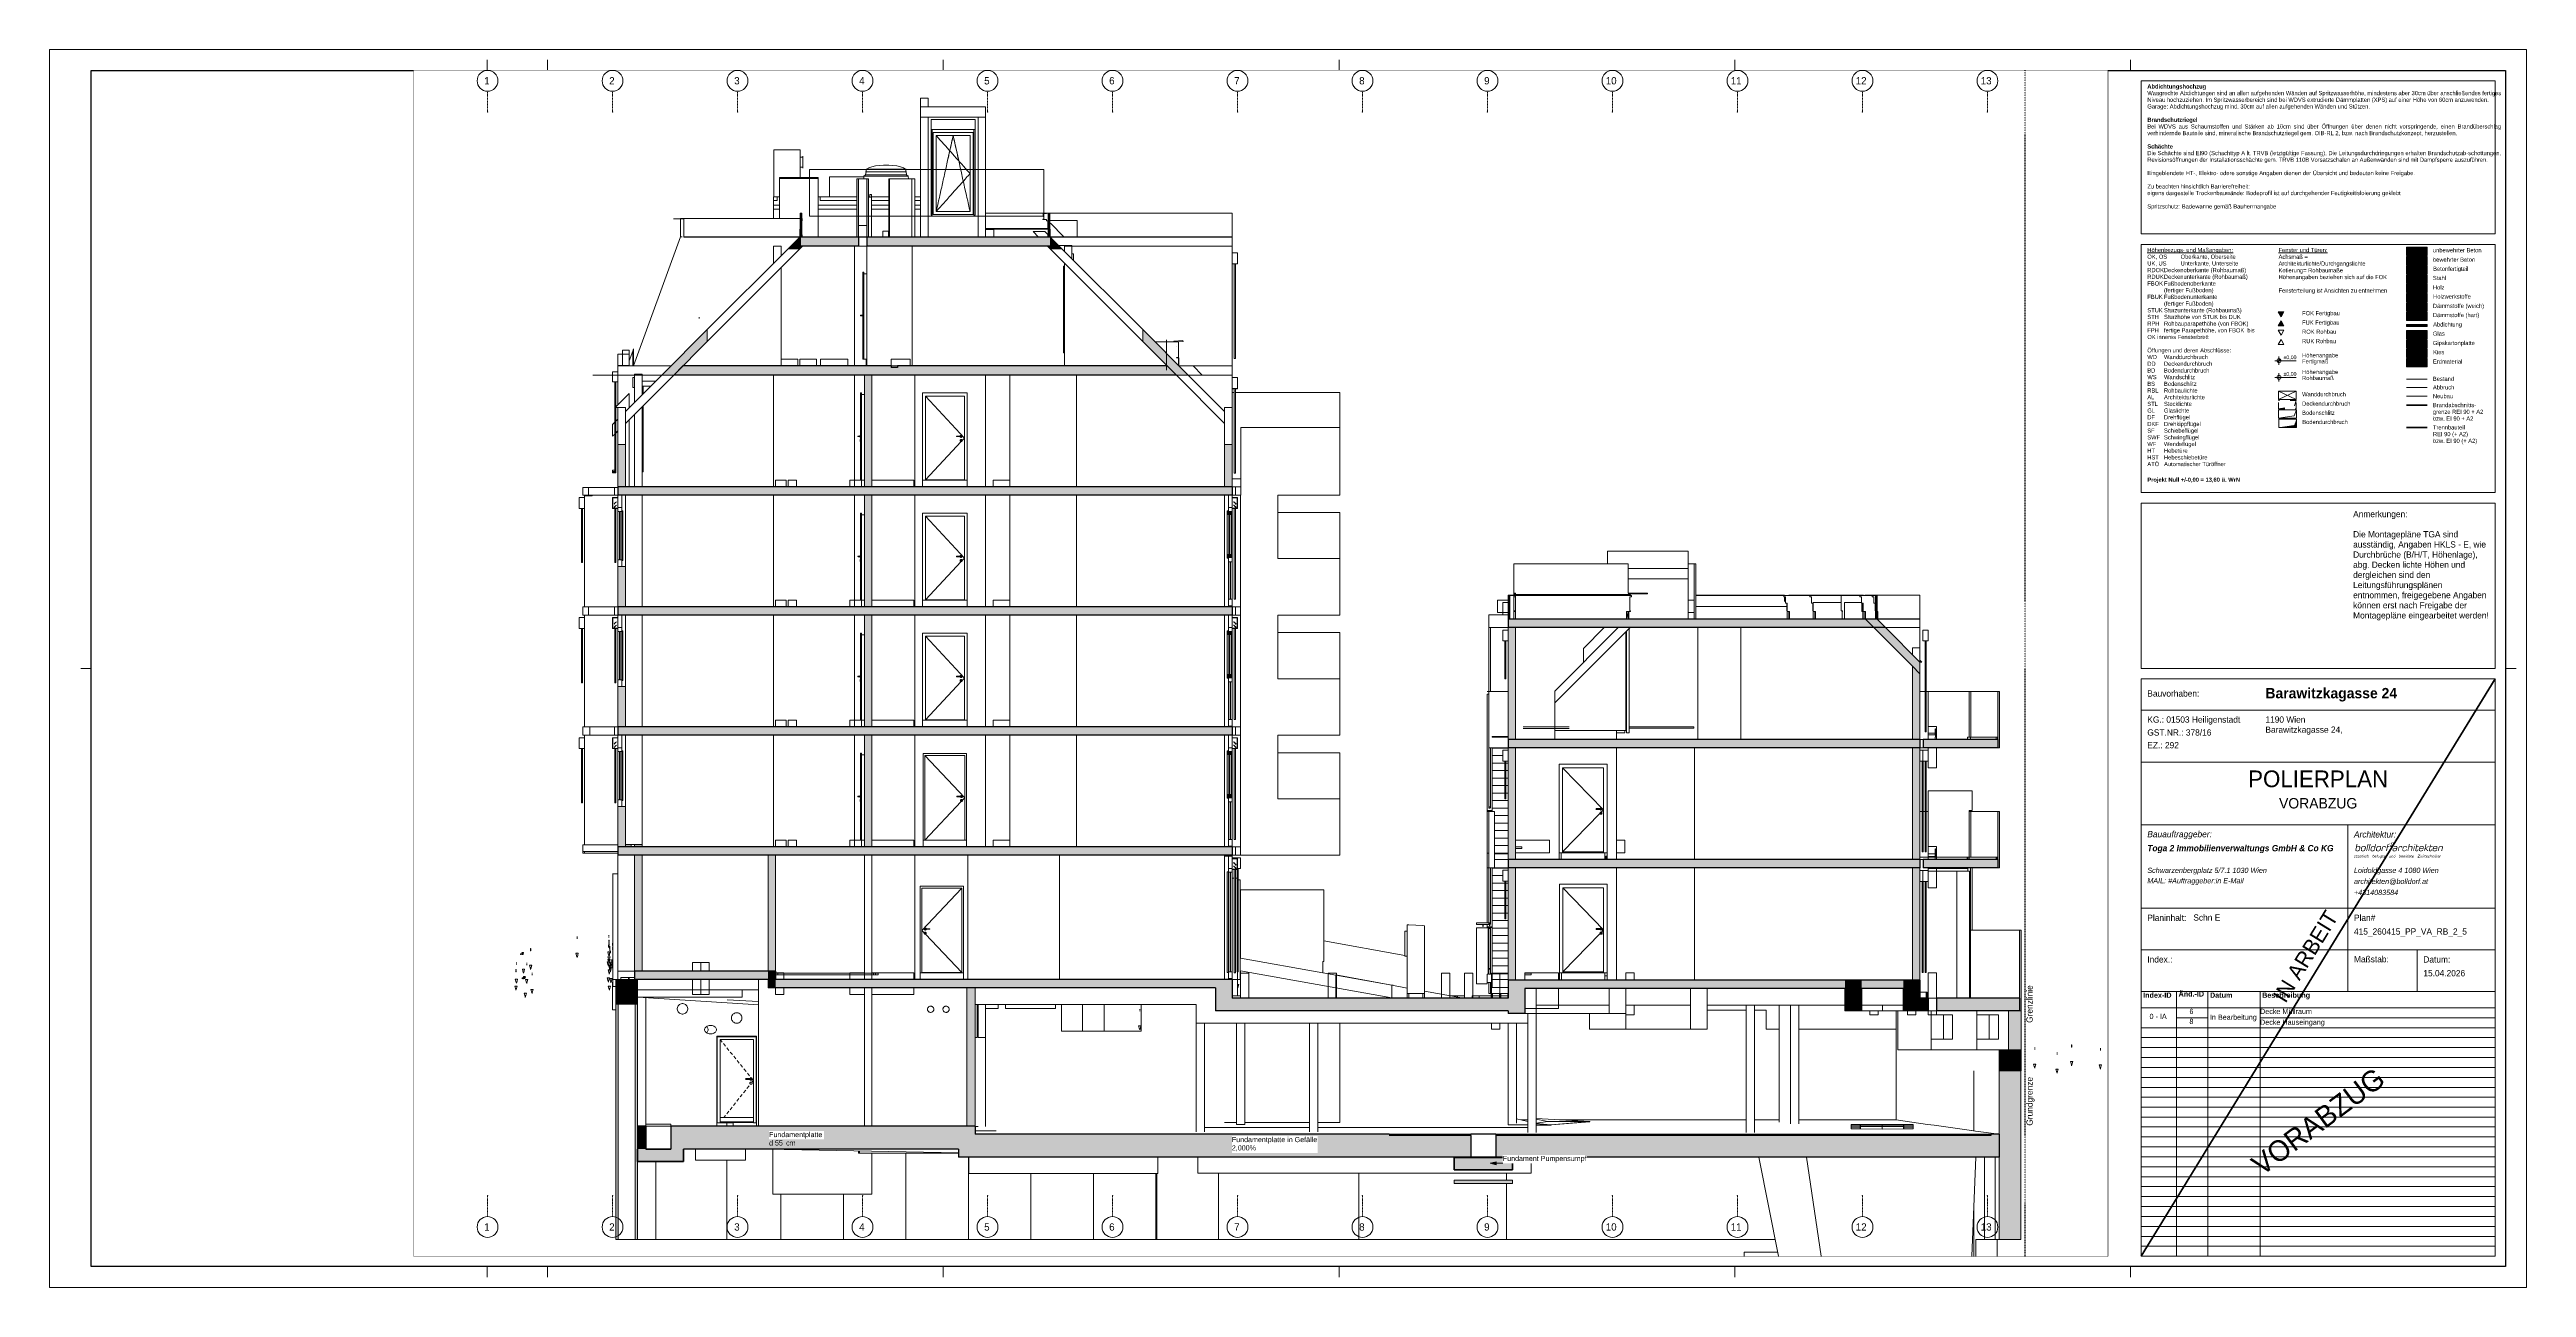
# Paper-space layout '415_260415_PP_VA_RB_2_5 Schn E' of a CAD drawing. Header units: metres. Extents: x 0 to 1189, y 0 to 594.
# The model-space entities are those that its viewports show. They can reach past a viewport. Long polylines and large blocks are cut down to what shows.
import ezdxf
from ezdxf.enums import TextEntityAlignment as Align

# ---------------------------------------------------------------- set-up
doc = ezdxf.new("R2010")
doc.units = ezdxf.units.M
doc.header["$MEASUREMENT"] = 0
doc.set_wipeout_variables(frame=1)
for name, pattern in [('Grenzlinie', [0.008, 0.003, -0.005]), ('Raster', [0.004, 0.002, -0.001, 0, -0.001]), ('Strichlinie eng', [0.002, 0.0015, -0.0005]), ('Wipeout_Contour', [1, 0, -1])]:
    doc.linetypes.add(name, pattern=pattern)
for name, color, linetype in [('220 Bodenaufbau', 7, 'Continuous'), ('915 Allgemein Beschriftung.x', 7, 'Continuous'), ('E_Schnitt E RB_1_0', 7, 'Continuous'), ('E_Schnitt E RB_1_000 Achsraster', 7, 'Continuous'), ('E_Schnitt E RB_1_110 Wand Aussen', 7, 'Continuous'), ('E_Schnitt E RB_1_111 Wand Aussen - Bohrpfahlwand 53', 7, 'Continuous'), ('E_Schnitt E RB_1_111 Wand Aussen - Bohrpfahlwand 80', 7, 'Continuous'), ('E_Schnitt E RB_1_112 Wand Aussen - Schachtwände', 7, 'Continuous'), ('E_Schnitt E RB_1_120 Wand Innen tragend', 7, 'Continuous'), ('E_Schnitt E RB_1_140 Brüstung', 7, 'Continuous'), ('E_Schnitt E RB_1_150 Stütze', 7, 'Continuous'), ('E_Schnitt E RB_1_210 Decke', 7, 'Continuous'), ('E_Schnitt E RB_1_211 Decke - Bohrpfahl Rost', 7, 'Continuous'), ('E_Schnitt E RB_1_250 Träger Unterzug', 7, 'Continuous'), ('E_Schnitt E RB_1_260 Fundament', 7, 'Continuous'), ('E_Schnitt E RB_1_270 Deckendurchbruchsymbol', 7, 'Continuous'), ('E_Schnitt E RB_1_310 Dachkonstruktion massiv', 7, 'Continuous'), ('E_Schnitt E RB_1_410 Treppe', 7, 'Continuous'), ('E_Schnitt E RB_1_420 Rampe', 7, 'Continuous'), ('E_Schnitt E RB_1_430 Aufzug', 7, 'Continuous'), ('E_Schnitt E RB_1_450 Absturzsicherung', 7, 'Continuous'), ('E_Schnitt E RB_1_840 Baulinien', 7, 'Continuous'), ('E_Schnitt E RB_1_910 Allgemein Lageplan Höhen', 7, 'Continuous'), ('E_Schnitt E RB_1_950 Polierplan Bemaßung', 7, 'Continuous'), ('E_Schnitt E RB_1_955-1 Polierplan Beschriftung - STB Decke', 7, 'Continuous'), ('E_Schnitt E RB_1_Neubau_110 Wand Aussen', 7, 'Continuous'), ('E_Schnitt E RB_1_Neubau_840 Baulinien', 7, 'Continuous')]:
    doc.layers.add(name, color=color, linetype=linetype)
doc.layers.add('NonPlottable_0', color=7, linetype='Continuous', plot=False)
doc.styles.add('ERSTELLTER_STIL_1', font='')
doc.styles.add('ERSTELLTER_STIL_2', font='')
doc.styles.add('ERSTELLTER_STIL_3', font='')
doc.styles.add('ERSTELLTER_STIL_4', font='')
doc.styles.get('ERSTELLTER_STIL_1').set_extended_font_data('Eurostile')
doc.styles.get('ERSTELLTER_STIL_2').set_extended_font_data('Eurostile', bold=True)
doc.styles.get('ERSTELLTER_STIL_3').set_extended_font_data('Eurostile', italic=True)
doc.styles.get('ERSTELLTER_STIL_4').set_extended_font_data('Eurostile', italic=True, bold=True)

# ---------------------------------------------------------------- blocks, each defined once
blk = doc.blocks.new('Index-Historie Detailliert 27[1]', base_point=(1004, 142))
at = {"color": 254, "linetype": 'Wipeout_Contour', "lineweight": 0, "ltscale": 4374.737488}
blk.add_wipeout([(1004, 142), (1004, 15), (1174, 15), (1174, 142)], dxfattribs=at)
at = {"color": 7, "linetype": 'Continuous', "lineweight": 13, "ltscale": 1000}
for p, q in [((1004, 134.1), (1174, 134.1)), ((1021, 142), (1021, 134.1)), ((1021, 134.1), (1021, 124.6)), ((1036.1, 142), (1036.1, 134.1)), ((1036.1, 134.1), (1036.1, 124.6)), ((1061.1, 142), (1061.1, 134.1)), ((1061.1, 134.1), (1061.1, 124.6)), ((1004, 124.6), (1174, 124.6)), ((1004, 119.9), (1174, 119.9)), ((1021, 129.4), (1036.1, 129.4)), ((1021, 124.6), (1021, 119.9)), ((1021, 119.9), (1021, 115.1)), ((1036.1, 124.6), (1036.1, 119.9)), ((1036.1, 119.9), (1036.1, 115.1)), ((1061.1, 129.4), (1174, 129.4)), ((1061.1, 124.6), (1061.1, 119.9)), ((1061.1, 119.9), (1061.1, 115.1)), ((1004, 115.1), (1174, 115.1)), ((1004, 110.3), (1174, 110.3)), ((1021, 115.1), (1021, 110.3)), ((1021, 110.3), (1021, 105.6)), ((1036.1, 115.1), (1036.1, 110.3)), ((1036.1, 110.3), (1036.1, 105.6)), ((1061.1, 115.1), (1061.1, 110.3)), ((1061.1, 110.3), (1061.1, 105.6)), ((1004, 105.6), (1174, 105.6)), ((1004, 100.8), (1174, 100.8)), ((1004, 96), (1174, 96)), ((1021, 105.6), (1021, 100.8)), ((1021, 100.8), (1021, 96)), ((1021, 96), (1021, 91.3)), ((1036.1, 105.6), (1036.1, 100.8)), ((1036.1, 100.8), (1036.1, 96)), ((1036.1, 96), (1036.1, 91.3)), ((1061.1, 105.6), (1061.1, 100.8)), ((1061.1, 100.8), (1061.1, 96)), ((1061.1, 96), (1061.1, 91.3)), ((1004, 91.3), (1174, 91.3)), ((1004, 86.5), (1174, 86.5)), ((1021, 91.3), (1021, 86.5)), ((1021, 86.5), (1021, 81.7)), ((1036.1, 91.3), (1036.1, 86.5)), ((1036.1, 86.5), (1036.1, 81.7)), ((1061.1, 91.3), (1061.1, 86.5)), ((1061.1, 86.5), (1061.1, 81.7)), ((1004, 81.7), (1174, 81.7)), ((1004, 77), (1174, 77)), ((1004, 72.2), (1174, 72.2)), ((1021, 81.7), (1021, 77)), ((1021, 77), (1021, 72.2)), ((1021, 72.2), (1021, 67.4)), ((1036.1, 81.7), (1036.1, 77)), ((1036.1, 77), (1036.1, 72.2)), ((1036.1, 72.2), (1036.1, 67.4)), ((1061.1, 81.7), (1061.1, 77)), ((1061.1, 77), (1061.1, 72.2)), ((1061.1, 72.2), (1061.1, 67.4)), ((1004, 67.4), (1174, 67.4)), ((1004, 62.7), (1174, 62.7)), ((1021, 67.4), (1021, 62.7)), ((1021, 62.7), (1021, 57.9)), ((1036.1, 67.4), (1036.1, 62.7)), ((1036.1, 62.7), (1036.1, 57.9)), ((1061.1, 67.4), (1061.1, 62.7)), ((1061.1, 62.7), (1061.1, 57.9)), ((1004, 57.9), (1174, 57.9)), ((1004, 53.1), (1174, 53.1)), ((1004, 48.4), (1174, 48.4)), ((1021, 57.9), (1021, 53.1)), ((1021, 53.1), (1021, 48.4)), ((1021, 48.4), (1021, 43.6)), ((1036.1, 57.9), (1036.1, 53.1)), ((1036.1, 53.1), (1036.1, 48.4)), ((1036.1, 48.4), (1036.1, 43.6)), ((1061.1, 57.9), (1061.1, 53.1)), ((1061.1, 53.1), (1061.1, 48.4)), ((1061.1, 48.4), (1061.1, 43.6)), ((1004, 43.6), (1174, 43.6)), ((1004, 38.8), (1174, 38.8)), ((1021, 43.6), (1021, 38.8)), ((1021, 38.8), (1021, 34.1)), ((1036.1, 43.6), (1036.1, 38.8)), ((1036.1, 38.8), (1036.1, 34.1)), ((1061.1, 43.6), (1061.1, 38.8)), ((1061.1, 38.8), (1061.1, 34.1)), ((1004, 34.1), (1174, 34.1)), ((1004, 29.3), (1174, 29.3)), ((1004, 24.5), (1174, 24.5)), ((1021, 34.1), (1021, 29.3)), ((1021, 29.3), (1021, 24.5)), ((1021, 24.5), (1021, 19.8)), ((1036.1, 34.1), (1036.1, 29.3)), ((1036.1, 29.3), (1036.1, 24.5)), ((1036.1, 24.5), (1036.1, 19.8)), ((1061.1, 34.1), (1061.1, 29.3)), ((1061.1, 29.3), (1061.1, 24.5)), ((1061.1, 24.5), (1061.1, 19.8)), ((1004, 19.8), (1174, 19.8)), ((1021, 19.8), (1021, 15)), ((1036.1, 19.8), (1036.1, 15)), ((1061.1, 19.8), (1061.1, 15))]:
    blk.add_line(p, q, dxfattribs=at)
at = {"color": 7, "linetype": 'Continuous', "lineweight": 13, "ltscale": 1000, "flags": 128}
blk.add_lwpolyline([(1004, 142), (1004, 15), (1174, 15), (1174, 142)], close=True, dxfattribs=at)
at = {"color": 7, "lineweight": 13, "char_height": 2.5, "style": 'ERSTELLTER_STIL_1'}
for s, insert, attachment_point in [('\\A1;{\\pqc;\\fEurostile|b0|i0|c0|p0;\\W1.000000;0 - IA\\fEurostile|b0|i0|c0|p0;\\W1.000000;\\A1{\\H.66x;\\S^  ;}}', (1012.5, 129.7), 5), ('\\A1;{\\pqc;\\fEurostile|b0|i0|c0|p0;\\W1.000000;6\\fEurostile|b0|i0|c0|p0;\\W1.000000;\\A1{\\H.66x;\\S^  ;}}', (1028.5, 132.1), 5), ('\\A1;{\\pqc;\\fEurostile|b0|i0|c0|p0;\\W1.000000;In Bearbeitung\\fEurostile|b0|i0|c0|p0;\\W1.000000;\\A1{\\H.66x;\\S^  ;}}', (1048.6, 129.3), 5), ('\\A1;{\\pql;\\fEurostile|b0|i0|c0|p0;\\W1.000000;Decke Müllraum\\fEurostile|b0|i0|c0|p0;\\W1.000000;\\A1{\\H.66x;\\S^  ;}}', (1061.1, 132.1), 4), ('\\A1;{\\pqc;\\fEurostile|b0|i0|c0|p0;\\W1.000000;8\\fEurostile|b0|i0|c0|p0;\\W1.000000;\\A1{\\H.66x;\\S^  ;}}', (1028.5, 127.3), 5), ('\\A1;{\\pql;\\fEurostile|b0|i0|c0|p0;\\W1.000000;Decke Hauseingang\\fEurostile|b0|i0|c0|p0;\\W1.000000;\\A1{\\H.66x;\\S^  ;}}', (1061.1, 126.9), 4)]:
    blk.add_mtext(s, dxfattribs=dict(at, insert=insert, attachment_point=attachment_point))
at = {"color": 7, "lineweight": 13, "style": 'ERSTELLTER_STIL_2'}
for tag, p in [('stCustHeader_1', (1005, 141.5)), ('stCustHeader_2', (1022, 142.1)), ('stCustHeader_3', (1037.1, 141.5)), ('stCustHeader_4', (1062.1, 141.5))]:
    blk.add_attdef(tag, text='', height=2.5, dxfattribs=at).set_placement(p, align=Align.TOP_LEFT)
at = {"color": 1, "lineweight": 0, "style": 'ERSTELLTER_STIL_1'}
blk.add_attdef('stWatermark', text='', height=10, rotation=36.7619, dxfattribs=at).set_placement((1089, 79.7), align=Align.MIDDLE_CENTER)

msp = doc.modelspace()

# ---------------------------------------------------------------- wipeouts: each hides what was drawn before it
at = {"color": 254, "linetype": 'Wipeout_Contour', "lineweight": 0, "ltscale": 109.05175}
msp.add_wipeout([(-4.774, -6.95), (35.888, -6.95), (35.888, 21.5), (-4.774, 21.5)], dxfattribs=at).dxf.layer = 'E_Schnitt E RB_1_0'

# ---------------------------------------------------------------- next in the draw order: hatches: boundary and pattern name
at = {"layer": 'E_Schnitt E RB_1_110 Wand Aussen', "linetype": 'Continuous', "lineweight": 0, "true_color": 0x000000}
for points in [[(0.13, 11.51), (0.31, 11.51), (0.31, 12.526), (0.13, 12.526)], [(14.69, 11.51), (14.87, 11.51), (14.87, 12.526), (14.69, 12.526)], [(0.13, 8.63), (0.31, 8.63), (0.31, 9.6), (0.13, 9.6)], [(21.495, 5.45), (21.675, 5.45), (21.675, 8.13), (21.495, 8.13)], [(31.2, 5.45), (31.38, 5.45), (31.38, 7.644), (31.38, 7.305), (31.38, 7.022), (31.2, 7.202)], [(0.13, 5.75), (0.31, 5.75), (0.31, 6.72), (0.13, 6.72)], [(21.495, 2.57), (21.675, 2.57), (21.675, 5.25), (21.495, 5.25)], [(31.2, 5.25), (31.2, 2.57), (31.38, 2.57), (31.38, 5.25)], [(0.13, 2.87), (0.31, 2.87), (0.31, 3.84), (0.13, 3.84)], [(0.71, -0.11), (0.71, 2.67), (0.53, 2.67), (0.53, -0.11)], [(14.69, 2.67), (14.69, 2.65), (14.87, 2.65), (14.87, 2.67)], [(21.495, -0.33), (21.675, -0.33), (21.675, 2.37), (21.495, 2.37)], [(31.38, 2.37), (31.2, 2.37), (31.2, -0.33), (31.38, -0.33)], [(33.807, -1.06), (33.504, -1.06), (33.504, -2), (33.807, -2)]]:
    msp.add_hatch(color=18, dxfattribs=at).paths.add_polyline_path(points)
at = {"layer": 'E_Schnitt E RB_1_110 Wand Aussen', "linetype": 'Continuous', "lineweight": 0, "true_color": 0xffffff}
for points in [[(14.78, 10.935), (14.755, 10.935), (14.755, 10.845), (14.78, 10.845)], [(14.845, 10.92), (14.78, 10.92), (14.78, 10.845), (14.845, 10.845)], [(14.78, 9.795), (14.78, 9.885), (14.755, 9.885), (14.755, 9.795)], [(14.845, 9.81), (14.845, 9.885), (14.78, 9.885), (14.78, 9.81)], [(14.78, 8.055), (14.755, 8.055), (14.755, 7.965), (14.78, 7.965)], [(14.845, 8.04), (14.78, 8.04), (14.78, 7.965), (14.845, 7.965)], [(14.78, 6.915), (14.78, 7.005), (14.755, 7.005), (14.755, 6.915)], [(14.845, 6.93), (14.845, 7.005), (14.78, 7.005), (14.78, 6.93)], [(14.78, 5.175), (14.755, 5.175), (14.755, 5.085), (14.78, 5.085)], [(14.845, 5.16), (14.78, 5.16), (14.78, 5.085), (14.845, 5.085)], [(14.78, 4.035), (14.78, 4.125), (14.755, 4.125), (14.755, 4.035)], [(14.845, 4.05), (14.845, 4.125), (14.78, 4.125), (14.78, 4.05)]]:
    msp.add_hatch(color=7, dxfattribs=at).paths.add_polyline_path(points)
at = {"layer": 'E_Schnitt E RB_1_111 Wand Aussen - Bohrpfahlwand 80', "linetype": 'Continuous', "lineweight": 0, "true_color": 0x000000}
for points in [[(0.135, -0.9), (0.08, -0.9), (0.08, -6.55), (0.135, -6.55)], [(0.545, -0.9), (0.545, -6.55), (0.6, -6.55), (0.6, -0.9)], [(33.282, -4.576), (33.282, -6.55), (33.805, -6.55), (33.805, -2.5), (33.282, -2.5), (33.282, -2), (33.28, -2), (33.28, -4.026)]]:
    msp.add_hatch(color=18, dxfattribs=at).paths.add_polyline_path(points)
at = {"layer": 'E_Schnitt E RB_1_112 Wand Aussen - Schachtwände', "linetype": 'Continuous', "lineweight": 0, "true_color": 0x000000}
for points in [[(5.9, 17.51), (5.9, 18.9), (5.86, 18.9), (5.86, 17.51)], [(6.14, 17.51), (6.14, 18.9), (6.1, 18.9), (6.1, 17.51)]]:
    msp.add_hatch(color=18, dxfattribs=at).paths.add_polyline_path(points)
at = {"layer": 'E_Schnitt E RB_1_120 Wand Innen tragend', "linetype": 'Continuous', "lineweight": 0, "true_color": 0x000000}
for points in [[(6.045, 14.19), (6.045, 11.51), (6.225, 11.51), (6.225, 14.19)], [(6.045, 11.31), (6.045, 8.63), (6.225, 8.63), (6.225, 11.31)], [(6.045, 8.43), (6.045, 5.75), (6.225, 5.75), (6.225, 8.43)], [(6.045, 5.55), (6.045, 2.87), (6.225, 2.87), (6.225, 5.55)], [(3.915, 2.67), (3.735, 2.67), (3.735, -0.11), (3.915, -0.11)], [(8.505, -0.51), (8.505, -3.83), (8.705, -3.83), (8.705, -0.51)]]:
    msp.add_hatch(color=18, dxfattribs=at).paths.add_polyline_path(points)
at = {"layer": 'E_Schnitt E RB_1_140 Brüstung', "linetype": 'Continuous', "lineweight": 0, "true_color": 0x000000}
for points in [[(4.543, 17.69), (4.543, 17.706), (4.543, 18.074), (4.503, 18.077), (4.503, 17.51), (4.543, 17.51)], [(10.495, 17.51), (10.495, 18.077), (10.455, 18.074), (10.455, 17.706), (10.455, 17.69), (10.455, 17.51)], [(21.535, 8.904), (21.495, 8.907), (21.495, 8.34), (21.506, 8.34), (21.535, 8.34), (21.535, 8.52), (21.535, 8.903)], [(30.315, 8.535), (30.315, 8.72), (30.305, 8.72), (30.305, 8.535)], [(30.355, 8.34), (30.355, 8.907), (30.315, 8.904), (30.315, 8.52), (30.315, 8.34)], [(33.29, 6.596), (33.25, 6.596), (33.25, 5.25), (33.29, 5.25)]]:
    msp.add_hatch(color=18, dxfattribs=at).paths.add_polyline_path(points)
at = {"layer": 'E_Schnitt E RB_1_210 Decke', "linetype": 'Continuous', "lineweight": 0, "true_color": 0x000000}
for points in [[(4.5, 17.28), (5.9, 17.28), (5.9, 17.5), (4.5, 17.5)], [(10.513, 17.5), (6.1, 17.5), (6.1, 17.28), (10.513, 17.28)], [(1.468, 14.19), (13.532, 14.19), (13.312, 14.41), (6.84, 14.41), (6.84, 14.37), (6.69, 14.37), (6.69, 14.41), (1.688, 14.41)], [(0.13, 11.51), (0.13, 11.31), (14.87, 11.31), (14.87, 11.51)], [(0.13, 8.43), (14.87, 8.43), (14.87, 8.63), (0.13, 8.63)], [(21.495, 8.33), (21.495, 8.13), (30.555, 8.13), (30.355, 8.33)], [(0.13, 5.55), (14.87, 5.55), (14.87, 5.75), (0.13, 5.75)], [(21.495, 5.25), (31.38, 5.25), (31.38, 5.45), (21.495, 5.45)], [(31.46, 5.25), (33.25, 5.25), (33.25, 5.45), (31.46, 5.45)], [(0.13, 2.67), (14.87, 2.67), (14.87, 2.87), (0.13, 2.87)], [(21.495, 2.37), (31.38, 2.37), (31.38, 2.57), (21.495, 2.57)], [(31.46, 2.57), (31.46, 2.37), (33.25, 2.37), (33.25, 2.57)], [(0.53, -0.11), (0.53, -0.31), (3.735, -0.31), (3.735, -0.11)], [(3.735, -0.51), (3.915, -0.51), (3.915, -0.11), (3.735, -0.11)], [(14.47, -0.31), (3.915, -0.31), (3.915, -0.51), (14.47, -0.51)], [(21.895, -0.53), (29.58, -0.53), (29.58, -0.33), (21.895, -0.33)], [(30.98, -0.33), (29.98, -0.33), (29.98, -0.53), (30.98, -0.53)], [(14.87, -1.06), (18.637, -1.06), (18.637, -0.76), (14.87, -0.76)], [(18.637, -1.06), (21.495, -1.06), (21.495, -0.76), (18.637, -0.76)], [(31.38, -1.06), (31.58, -1.06), (31.58, -0.76), (31.38, -0.76)], [(33.767, -1.06), (33.767, -0.76), (31.78, -0.76), (31.78, -1.06)]]:
    msp.add_hatch(color=18, dxfattribs=at).paths.add_polyline_path(points)
at = {"layer": 'E_Schnitt E RB_1_211 Decke - Bohrpfahl Rost', "linetype": 'Continuous', "lineweight": 0, "true_color": 0x000000}
for points in [[(0.6, -0.31), (0.08, -0.31), (0.08, -0.9), (0.6, -0.9)], [(33.282, -2.5), (33.807, -2.5), (33.807, -2), (33.282, -2)]]:
    msp.add_hatch(color=18, dxfattribs=at).paths.add_polyline_path(points)
at = {"layer": 'E_Schnitt E RB_1_250 Träger Unterzug', "linetype": 'Continuous', "lineweight": 0, "true_color": 0x000000}
for points in [[(14.47, -0.31), (14.47, -1.06), (14.87, -1.06), (14.87, -0.31)], [(21.895, -1.13), (21.895, -0.33), (21.495, -0.33), (21.495, -1.13)], [(29.98, -0.33), (29.58, -0.33), (29.58, -1.06), (29.98, -1.06)], [(30.98, -1.06), (31.38, -1.06), (31.38, -0.33), (30.98, -0.33)]]:
    msp.add_hatch(color=18, dxfattribs=at).paths.add_polyline_path(points)
at = {"layer": 'E_Schnitt E RB_1_260 Fundament', "linetype": 'Continuous', "lineweight": 0, "true_color": 0x000000}
for points in [[(0.6, -3.83), (0.6, -4.38), (0.8, -4.38), (0.8, -3.83)], [(1.4, -3.83), (1.4, -4.38), (8.705, -4.38), (8.705, -3.83)], [(8.305, -4.572), (18.637, -4.572), (18.637, -4.022), (8.705, -4.022), (8.705, -4.38), (8.305, -4.38)], [(18.637, -4.576), (20.603, -4.576), (20.603, -4.056), (18.637, -4.056)], [(21.203, -4.026), (21.203, -4.576), (33.282, -4.576), (33.28, -4.026), (33.078, -4.026), (33.078, -4.056), (21.203, -4.056), (21.203, -4.026)], [(0.6, -4.68), (1.7, -4.68), (1.7, -4.38), (0.6, -4.38)], [(20.203, -4.58), (20.203, -4.88), (21.603, -4.88), (21.603, -4.58)], [(20.203, -5.13), (20.203, -5.21), (21.603, -5.21), (21.603, -5.13)]]:
    msp.add_hatch(color=18, dxfattribs=at).paths.add_polyline_path(points)
at = {"layer": 'E_Schnitt E RB_1_310 Dachkonstruktion massiv', "linetype": 'Continuous', "lineweight": 0, "true_color": 0x000000}
for points in [[(4.505, 17.51), (4.216, 17.221), (4.499, 17.221), (4.558, 17.28), (4.5, 17.28), (4.5, 17.5), (4.543, 17.5), (4.543, 17.51)], [(4.543, 17.51), (4.548, 17.51), (4.548, 17.553), (4.543, 17.548)], [(10.442, 17.28), (10.501, 17.221), (10.784, 17.221), (10.513, 17.492), (10.513, 17.28)], [(10.449, 17.556), (10.449, 17.51), (10.454, 17.51), (10.454, 17.551)], [(10.455, 17.51), (10.455, 17.5), (10.505, 17.5), (10.495, 17.51)], [(1.468, 14.19), (2.275, 14.997), (2.275, 15.28), (1.185, 14.19)], [(13.532, 14.19), (13.815, 14.19), (12.725, 15.28), (12.725, 14.997)], [(30.272, 8.13), (31.38, 7.022), (31.38, 7.305), (30.555, 8.13)]]:
    msp.add_hatch(color=18, dxfattribs=at).paths.add_polyline_path(points)
at = {"layer": 'E_Schnitt E RB_1_450 Absturzsicherung', "linetype": 'Continuous', "lineweight": 0, "true_color": 0x000000}
for points in [[(33.29, 3.716), (33.25, 3.716), (33.25, 2.37), (33.29, 2.37)], [(33.24, 2.625), (33.21, 2.625), (33.21, 2.57), (33.24, 2.57)], [(33.807, -1.06), (33.807, 0.87), (33.767, 0.87), (33.767, -1.06)]]:
    msp.add_hatch(color=18, dxfattribs=at).paths.add_polyline_path(points)

# ---------------------------------------------------------------- next in the draw order: linework, layer by layer
at = {"layer": 'E_Schnitt E RB_1_000 Achsraster', "color": 5, "linetype": 'Raster', "lineweight": 0, "ltscale": 1000}
for p, q in [((-3, 20.5), (-3, 21)), ((0, 20.5), (0, 21)), ((3, 20.5), (3, 21)), ((6, 20.5), (6, 21)), ((9, 20.5), (9, 21)), ((12, 20.5), (12, 21)), ((15, 20.5), (15, 21)), ((18, 20.5), (18, 21)), ((21, 20.5), (21, 21)), ((24, 20.5), (24, 21)), ((27, 20.5), (27, 21)), ((30, 20.5), (30, 21)), ((33, 20.5), (33, 21)), ((-3, -5.5), (-3, -6)), ((0, -5.5), (0, -6)), ((3, -5.5), (3, -6)), ((6, -5.5), (6, -6)), ((9, -5.5), (9, -6)), ((12, -5.5), (12, -6)), ((15, -5.5), (15, -6)), ((18, -5.5), (18, -6)), ((21, -5.5), (21, -6)), ((24, -5.5), (24, -6)), ((27, -5.5), (27, -6)), ((30, -5.5), (30, -6)), ((33, -5.5), (33, -6))]:
    msp.add_line(p, q, dxfattribs=at)
at = {"layer": 'E_Schnitt E RB_1_000 Achsraster', "color": 7, "linetype": 'Continuous', "lineweight": 13, "ltscale": 1000}
msp.add_line((13.295, 15.038), (13.295, 14.305), dxfattribs=at)
at = {"layer": 'E_Schnitt E RB_1_000 Achsraster', "color": 5, "linetype": 'Continuous', "lineweight": 0, "ltscale": 1000}
for centre in [(-3, 21.25), (0, 21.25), (3, 21.25), (6, 21.25), (9, 21.25), (12, 21.25), (15, 21.25), (18, 21.25), (21, 21.25), (24, 21.25), (27, 21.25), (30, 21.25), (33, 21.25), (-3, -6.25), (0, -6.25), (3, -6.25), (6, -6.25), (9, -6.25), (12, -6.25), (15, -6.25), (18, -6.25), (21, -6.25), (24, -6.25), (27, -6.25), (30, -6.25), (33, -6.25)]:
    msp.add_circle(centre, 0.25, dxfattribs=at)
at = {"layer": 'E_Schnitt E RB_1_000 Achsraster', "color": 5, "linetype": 'Raster', "lineweight": 0, "ltscale": 1000}
for p in [(-3, 20.5), (-3, 20.5), (0, 20.5), (0, 20.5), (3, 20.5), (3, 20.5), (6, 20.5), (6, 20.5), (9, 20.5), (9, 20.5), (12, 20.5), (12, 20.5), (15, 20.5), (15, 20.5), (18, 20.5), (18, 20.5), (21, 20.5), (21, 20.5), (24, 20.5), (24, 20.5), (27, 20.5), (27, 20.5), (30, 20.5), (30, 20.5), (33, 20.5), (33, 20.5), (-3, -5.5), (-3, -5.5), (0, -5.5), (0, -5.5), (3, -5.5), (3, -5.5), (6, -5.5), (6, -5.5), (9, -5.5), (9, -5.5), (12, -5.5), (12, -5.5), (15, -5.5), (15, -5.5), (18, -5.5), (18, -5.5), (21, -5.5), (21, -5.5), (24, -5.5), (24, -5.5), (27, -5.5), (27, -5.5), (30, -5.5), (30, -5.5), (33, -5.5), (33, -5.5)]:
    msp.add_point(p, dxfattribs=at)
at = {"layer": 'E_Schnitt E RB_1_110 Wand Aussen', "color": 7, "linetype": 'Continuous', "lineweight": 18, "ltscale": 1000}
for p, q in [((7.395, 20.626), (7.395, 20.834)), ((7.395, 20.834), (7.575, 20.834)), ((7.575, 20.834), (7.575, 20.626)), ((7.575, 20.38), (7.395, 20.38)), ((7.395, 20.38), (7.395, 17.5)), ((8.955, 20.38), (8.775, 20.38)), ((8.955, 17.5), (8.955, 20.38)), ((1.63, 17.94), (1.63, 17.51)), ((1.67, 17.94), (1.715, 17.94)), ((1.715, 17.94), (1.715, 17.5)), ((3.865, 18.17), (3.865, 18.27)), ((3.865, 18.27), (4.005, 18.27)), ((3.865, 17.944), (3.865, 18.17)), ((3.865, 18.17), (4.005, 18.17)), ((5.86, 18.17), (4.935, 18.17)), ((6.635, 18.17), (6.215, 18.17)), ((7.395, 18.17), (7.255, 18.17)), ((10.495, 17.9), (11.155, 17.9)), ((11.155, 17.51), (11.155, 17.9)), ((1.63, 17.505), (0.504, 14.41)), ((1.63, 17.51), (1.63, 17.505)), ((1.715, 17.5), (4.495, 17.5)), ((4.045, 17.51), (4.045, 17.5)), ((4.895, 17.5), (4.895, 17.5)), ((4.935, 17.51), (4.935, 17.5)), ((10.495, 17.817), (10.511, 17.834)), ((10.504, 17.51), (10.5, 17.51)), ((10.511, 17.834), (10.834, 17.51)), ((10.834, 17.51), (10.844, 17.5)), ((10.844, 17.5), (11.155, 17.5)), ((10.845, 17.28), (11.025, 17.28)), ((10.845, 17.16), (10.845, 17.28)), ((11.025, 17.28), (11.155, 17.28)), ((11.025, 17.28), (11.025, 16.98)), ((11.155, 17.5), (11.155, 17.51)), ((14.69, 17.28), (11.155, 17.28)), ((14.87, 17.28), (14.69, 17.28)), ((14.87, 17.28), (14.87, 14.41)), ((10.845, 14.41), (10.845, 16.877)), ((13.474, 15.002), (13.69, 15.02)), ((13.476, 14.988), (13.474, 15.002)), ((13.476, 14.987), (13.476, 14.988)), ((13.59, 14.988), (13.585, 14.987)), ((13.692, 14.996), (13.59, 14.988)), ((13.69, 15.02), (13.692, 14.996)), ((0.238, 14.79), (0.4, 14.79)), ((0.238, 14.79), (0.238, 14.69)), ((0.238, 14.69), (0.238, 14.42)), ((0.238, 14.42), (0.238, 14.41)), ((0.238, 14.41), (0.4, 14.41)), ((0.4, 14.79), (0.4, 14.69)), ((0.4, 14.535), (0.483, 14.762)), ((0.4, 14.535), (0.4, 14.42)), ((0.4, 14.41), (0.483, 14.41)), ((0.483, 14.762), (0.504, 14.819)), ((0.483, 14.41), (0.483, 14.762)), ((0.504, 14.819), (0.504, 14.41)), ((0.504, 14.41), (1.405, 14.41)), ((13.585, 14.6), (13.59, 14.6)), ((13.59, 14.42), (13.585, 14.42)), ((13.59, 14.6), (13.59, 14.42)), ((13.934, 14.41), (13.595, 14.41)), ((14.69, 14.41), (13.934, 14.41)), ((14.69, 14.41), (14.87, 14.41)), ((0.066, 13.41), (0.4, 13.744)), ((0.13, 14.19), (0.13, 13.474)), ((0.53, 14.19), (0.13, 14.19)), ((0.4, 13.744), (0.4, 13.405)), ((0.53, 13.535), (0.53, 14.21)), ((0.53, 14.21), (0.71, 14.21)), ((0.71, 14.21), (0.71, 13.715)), ((14.154, 14.19), (13.815, 14.19)), ((14.69, 14.19), (14.154, 14.19)), ((14.69, 14.19), (14.87, 14.19)), ((14.87, 14.19), (14.87, 13.41)), ((0.066, 13.41), (0.13, 13.41)), ((0.13, 12.526), (0.13, 13.41)), ((0.13, 13.41), (0.31, 13.41)), ((0.31, 13.41), (0.31, 12.526)), ((0.4, 13.122), (0.4, 11.51)), ((0.53, 11.51), (0.53, 13.252)), ((0.71, 13.432), (0.71, 11.51)), ((14.69, 13.41), (14.69, 12.526)), ((14.69, 13.41), (14.87, 13.41)), ((14.87, 13.41), (14.87, 12.526)), ((0.13, 12.526), (0.13, 11.51)), ((0.31, 12.526), (0.13, 12.526)), ((0.31, 12.526), (0.31, 11.51)), ((14.69, 12.526), (14.69, 11.51)), ((14.87, 12.526), (14.69, 12.526)), ((14.87, 12.526), (14.87, 11.51)), ((-0.67, 11.29), (-0.67, 11.31)), ((-0.49, 11.31), (-0.49, 11.29)), ((0.31, 11.31), (0.31, 9.6)), ((0.71, 11.31), (0.71, 8.63)), ((14.69, 8.63), (14.69, 11.31)), ((14.95, 11.31), (14.87, 11.31)), ((-0.67, 11.29), (-0.67, 8.63)), ((-0.67, 11.29), (-0.49, 11.29)), ((0.13, 9.6), (0.13, 8.63)), ((0.31, 9.6), (0.31, 8.63)), ((25.82, 9.963), (23.88, 9.963)), ((23.88, 9.963), (23.88, 9.96)), ((23.88, 9.96), (23.88, 9.955)), ((23.88, 9.955), (23.88, 9.947)), ((23.88, 9.947), (23.88, 9.755)), ((23.88, 9.755), (23.88, 9.74)), ((23.88, 9.74), (23.88, 9.66)), ((25.78, 9.55), (24.38, 9.55)), ((25.82, 9.55), (25.78, 9.55)), ((25.82, 9.963), (25.82, 9.96)), ((25.82, 9.96), (25.82, 9.955)), ((25.82, 9.955), (25.82, 9.947)), ((25.82, 9.947), (25.82, 9.755)), ((25.82, 9.755), (25.82, 9.74)), ((25.82, 9.74), (25.82, 9.55)), ((-0.67, 8.43), (-0.67, 5.75)), ((0.31, 8.43), (0.31, 6.72)), ((0.71, 8.43), (0.71, 5.75)), ((14.69, 5.75), (14.69, 8.43)), ((14.87, 8.63), (14.95, 8.63)), ((14.87, 8.43), (14.95, 8.43)), ((21.03, 8.431), (21.03, 8.434)), ((21.03, 8.43), (21.03, 8.431)), ((21.03, 8.428), (21.03, 8.43)), ((21.03, 8.409), (21.03, 8.428)), ((21.03, 8.33), (21.03, 8.409)), ((21.03, 8.13), (21.03, 8.33)), ((21.495, 8.73), (21.365, 8.73)), ((21.365, 8.73), (21.365, 8.434)), ((29.488, 8.73), (28.82, 8.73)), ((28.82, 8.72), (28.82, 8.73)), ((28.82, 8.52), (28.82, 8.72)), ((28.86, 8.34), (28.82, 8.34)), ((28.865, 8.52), (28.86, 8.52)), ((28.865, 8.34), (28.86, 8.34)), ((28.86, 8.33), (28.86, 8.34)), ((28.87, 8.52), (28.865, 8.52)), ((28.87, 8.34), (28.865, 8.34)), ((28.865, 8.34), (28.865, 8.34)), ((28.87, 8.34), (28.87, 8.52)), ((29.52, 8.33), (29.52, 8.34)), ((29.565, 8.34), (29.565, 8.73)), ((29.565, 8.73), (29.98, 8.73)), ((29.565, 8.33), (29.565, 8.34)), ((30.02, 8.34), (30.02, 8.33)), ((30.17, 8.33), (30.17, 8.34)), ((30.389, 8.34), (30.399, 8.33)), ((31.379, 8.13), (31.379, 8.33)), ((31.379, 8.33), (31.38, 8.33)), ((31.38, 8.33), (31.38, 7.644)), ((21.03, 8.13), (21.03, 6.6)), ((21.07, 8.13), (21.03, 8.13)), ((21.07, 6.6), (21.07, 8.13)), ((21.495, 8.13), (21.495, 5.45)), ((21.675, 8.13), (21.675, 5.45)), ((23.303, 7.632), (23.801, 8.13)), ((24.335, 8.042), (24.335, 5.61)), ((24.401, 5.61), (24.401, 8.108)), ((31.2, 8.13), (30.555, 8.13)), ((31.379, 8.13), (31.2, 8.13)), ((31.38, 7.644), (31.2, 7.644)), ((31.2, 7.485), (31.2, 7.644)), ((31.2, 7.202), (31.2, 5.45)), ((31.38, 7.644), (31.38, 7.305)), ((31.38, 7.644), (31.38, 7.644)), ((31.38, 7.644), (31.38, 5.45)), ((31.38, 7.349), (31.424, 7.305)), ((31.38, 7.305), (31.38, 7.022)), ((31.38, 7.305), (31.424, 7.305)), ((0.13, 6.72), (0.13, 5.75)), ((0.31, 6.72), (0.31, 5.75)), ((-0.67, 5.55), (-0.67, 2.92)), ((0.31, 5.55), (0.31, 3.84)), ((0.71, 5.55), (0.71, 2.931)), ((14.69, 2.87), (14.69, 5.55)), ((14.87, 5.75), (14.95, 5.75)), ((14.87, 5.55), (14.95, 5.55)), ((24.1, 5.45), (24.1, 5.665)), ((24.401, 5.61), (24.335, 5.61)), ((21.495, 5.25), (21.495, 2.57)), ((21.675, 5.25), (21.675, 2.57)), ((22.719, 2.57), (22.719, 4.855)), ((22.719, 4.855), (23.869, 4.855)), ((23.869, 4.855), (23.869, 2.57)), ((24.1, 5.25), (24.1, 2.57)), ((31.2, 5.25), (31.2, 2.57)), ((31.38, 5.25), (31.38, 2.57)), ((0.13, 3.84), (0.13, 2.87)), ((0.31, 3.84), (0.31, 2.87)), ((0.129, 2.265), (0.129, 2.67)), ((0.13, 2.67), (0.129, 2.67)), ((0.13, 2.67), (0.13, -0.11)), ((0.53, 2.931), (0.31, 2.931)), ((0.71, 2.931), (0.53, 2.931)), ((0.53, 2.87), (0.53, 2.92)), ((0.53, 2.67), (0.53, -0.11)), ((0.71, 2.92), (0.62, 2.92)), ((0.71, 2.931), (0.71, 2.92)), ((0.71, 2.92), (0.71, 2.87)), ((0.71, 2.67), (0.71, -0.11)), ((14.69, 2.67), (14.69, 2.65)), ((14.69, -0.31), (14.69, 2.65)), ((14.87, 2.87), (14.95, 2.87)), ((14.87, 2.67), (14.87, 2.65)), ((14.87, 2.67), (14.87, 2.61)), ((31.46, 2.57), (31.38, 2.57)), ((14.87, 2.33), (14.87, 2.16)), ((21.495, 2.37), (21.495, -0.33)), ((21.675, 2.37), (21.675, -0.33)), ((22.726, -0.33), (22.726, 1.972)), ((22.726, 1.972), (23.87, 1.972)), ((23.87, 1.972), (23.87, -0.33)), ((24.1, 2.37), (24.1, -0.33)), ((31.2, 2.37), (31.2, -0.33)), ((31.38, 2.37), (31.38, -0.33)), ((31.58, 2.3), (31.58, 2.37)), ((32.265, 2.29), (31.58, 2.29)), ((15.068, 0.205), (15.068, 0.979)), ((15.068, 0.979), (15.075, 0.978)), ((17.07, 0.619), (19.02, 0.268)), ((14.999, -0.7), (14.999, -0.31)), ((15, -0.31), (15, -0.7)), ((15.068, -0.7), (15.068, -0.1)), ((15.07, -0.16), (15.07, -0.101)), ((17.363, -0.513), (15.07, -0.101)), ((17.363, -0.203), (18.702, -0.444)), ((17.363, -0.203), (17.363, -0.208)), ((17.363, -0.513), (17.363, -0.76)), ((18.702, -0.76), (18.702, -0.444)), ((18.74, -0.451), (18.702, -0.444)), ((18.74, -0.451), (18.74, -0.456)), ((21.03, -0.383), (21.03, -0.65)), ((21.07, -0.65), (21.07, -0.383)), ((14.999, -0.7), (14.87, -0.7)), ((15.07, -0.7), (15.068, -0.7)), ((21.03, -0.65), (21.07, -0.65)), ((21.07, -0.65), (21.495, -0.65)), ((31.38, -0.615), (31.553, -0.615)), ((31.527, -0.74), (31.527, -0.615)), ((31.553, -0.74), (31.527, -0.74)), ((31.553, -0.615), (31.553, -0.74)), ((31.58, -0.74), (31.553, -0.74)), ((31.646, -1.06), (31.646, -2)), ((31.943, -1.74), (31.943, -1.16)), ((32.748, -1.06), (32.748, -2)), ((33.045, -1.74), (33.045, -1.16)), ((32.165, -2), (32.717, -2))]:
    msp.add_line(p, q, dxfattribs=at)
at = {"layer": 'E_Schnitt E RB_1_110 Wand Aussen', "color": 7, "linetype": 'Continuous', "lineweight": 13, "ltscale": 1000}
for p, q in [((7.575, 17.5), (7.575, 20.38)), ((7.575, 20.38), (8.775, 20.38)), ((7.65, 20.08), (7.65, 20.32)), ((7.655, 20.32), (7.65, 20.32)), ((8.695, 20.32), (7.655, 20.32)), ((8.7, 20.32), (8.695, 20.32)), ((8.7, 20.08), (8.7, 20.32)), ((8.775, 20.38), (8.775, 17.5)), ((7.655, 20.08), (7.65, 20.08)), ((7.65, 18.03), (7.65, 20.08)), ((8.695, 20.08), (7.655, 20.08)), ((7.675, 18.03), (7.675, 20.08)), ((7.695, 20.01), (7.695, 18.04)), ((8.655, 20.01), (7.695, 20.01)), ((7.77, 19.935), (7.823, 19.875)), ((7.77, 18.115), (7.77, 19.935)), ((7.77, 19.935), (8.58, 19.935)), ((7.823, 19.875), (7.856, 19.838)), ((7.856, 19.838), (7.91, 19.778)), ((7.91, 19.778), (7.943, 19.741)), ((7.943, 19.741), (7.996, 19.681)), ((7.996, 19.681), (8.029, 19.644)), ((8.029, 19.644), (8.082, 19.584)), ((8.042, 19.335), (8.158, 19.857)), ((8.109, 19.638), (8.126, 19.716)), ((8.137, 19.765), (8.154, 19.843)), ((8.158, 19.857), (8.175, 19.935)), ((8.192, 19.857), (8.175, 19.935)), ((8.308, 19.335), (8.192, 19.857)), ((8.213, 19.765), (8.196, 19.843)), ((8.241, 19.638), (8.224, 19.716)), ((8.58, 18.115), (8.58, 19.935)), ((8.655, 18.04), (8.655, 20.01)), ((8.675, 18.03), (8.675, 20.08)), ((8.7, 20.08), (8.695, 20.08)), ((8.7, 18.03), (8.7, 20.08)), ((7.968, 19.003), (7.985, 19.081)), ((7.985, 19.081), (7.996, 19.13)), ((7.996, 19.13), (8.013, 19.208)), ((8.013, 19.208), (8.024, 19.257)), ((8.024, 19.257), (8.042, 19.335)), ((8.052, 19.384), (8.07, 19.462)), ((8.081, 19.511), (8.098, 19.589)), ((8.082, 19.584), (8.116, 19.547)), ((8.116, 19.547), (8.169, 19.487)), ((8.169, 19.487), (8.202, 19.449)), ((8.202, 19.449), (8.255, 19.39)), ((8.269, 19.511), (8.252, 19.589)), ((8.255, 19.39), (8.289, 19.352)), ((8.298, 19.384), (8.28, 19.462)), ((8.289, 19.352), (8.342, 19.293)), ((8.326, 19.257), (8.308, 19.335)), ((8.337, 19.208), (8.326, 19.257)), ((8.354, 19.13), (8.337, 19.208)), ((8.342, 19.293), (8.375, 19.255)), ((8.365, 19.081), (8.354, 19.13)), ((8.382, 19.003), (8.365, 19.081)), ((8.375, 19.255), (8.428, 19.196)), ((8.428, 19.196), (8.461, 19.158)), ((8.461, 19.158), (8.515, 19.098)), ((8.515, 19.098), (8.527, 19.085)), ((8.527, 19.085), (8.58, 19.025)), ((8.527, 18.965), (8.58, 19.025)), ((7.826, 18.369), (7.844, 18.447)), ((7.844, 18.447), (7.855, 18.496)), ((7.855, 18.496), (7.872, 18.574)), ((7.872, 18.574), (7.883, 18.623)), ((7.883, 18.623), (7.9, 18.701)), ((7.9, 18.701), (7.911, 18.749)), ((7.911, 18.749), (7.929, 18.828)), ((7.929, 18.828), (7.939, 18.876)), ((7.939, 18.876), (7.957, 18.954)), ((7.957, 18.954), (7.968, 19.003)), ((8.029, 18.406), (8.082, 18.466)), ((8.082, 18.466), (8.116, 18.503)), ((8.116, 18.503), (8.169, 18.563)), ((8.169, 18.563), (8.202, 18.601)), ((8.202, 18.601), (8.255, 18.66)), ((8.255, 18.66), (8.289, 18.698)), ((8.289, 18.698), (8.342, 18.757)), ((8.342, 18.757), (8.375, 18.795)), ((8.375, 18.795), (8.428, 18.854)), ((8.393, 18.954), (8.382, 19.003)), ((8.411, 18.876), (8.393, 18.954)), ((8.421, 18.828), (8.411, 18.876)), ((8.439, 18.749), (8.421, 18.828)), ((8.428, 18.854), (8.461, 18.892)), ((8.45, 18.701), (8.439, 18.749)), ((8.467, 18.623), (8.45, 18.701)), ((8.461, 18.892), (8.515, 18.952)), ((8.478, 18.574), (8.467, 18.623)), ((8.495, 18.496), (8.478, 18.574)), ((8.506, 18.447), (8.495, 18.496)), ((8.524, 18.369), (8.506, 18.447)), ((8.515, 18.952), (8.527, 18.965)), ((7.65, 18.03), (7.675, 18.03)), ((7.695, 18.04), (8.175, 18.04)), ((7.77, 18.115), (7.787, 18.193)), ((7.77, 18.115), (7.823, 18.175)), ((7.77, 18.115), (8.58, 18.115)), ((7.787, 18.193), (7.798, 18.242)), ((7.798, 18.242), (7.816, 18.32)), ((7.816, 18.32), (7.826, 18.369)), ((7.823, 18.175), (7.856, 18.212)), ((7.856, 18.212), (7.91, 18.272)), ((7.91, 18.272), (7.943, 18.309)), ((7.943, 18.309), (7.996, 18.369)), ((7.996, 18.369), (8.029, 18.406)), ((8.175, 18.04), (8.655, 18.04)), ((8.534, 18.32), (8.524, 18.369)), ((8.552, 18.242), (8.534, 18.32)), ((8.563, 18.193), (8.552, 18.242)), ((8.58, 18.115), (8.563, 18.193)), ((8.7, 18.03), (8.675, 18.03)), ((10.845, 16.805), (10.82, 16.805)), ((10.82, 16.805), (10.82, 14.725)), ((11.065, 17.1), (11.025, 17.1)), ((11.065, 16.94), (11.065, 17.1)), ((15, 17.12), (14.87, 17.12)), ((14.87, 16.86), (14.875, 16.86)), ((14.875, 16.86), (14.922, 16.86)), ((14.922, 16.86), (14.948, 16.86)), ((14.922, 14.59), (14.922, 16.86)), ((14.948, 16.86), (14.995, 16.86)), ((14.948, 14.59), (14.948, 16.86)), ((14.995, 16.86), (15, 16.86)), ((15, 16.86), (15, 17.12)), ((10.845, 14.725), (10.82, 14.725)), ((14.922, 14.59), (14.948, 14.59)), ((0, 14.025), (0, 14.265)), ((0, 14.265), (0.13, 14.265)), ((0.005, 14.025), (0, 14.025)), ((0.052, 14.025), (0.005, 14.025)), ((0.077, 14.025), (0.052, 14.025)), ((0.052, 11.905), (0.052, 14.025)), ((0.125, 14.025), (0.077, 14.025)), ((0.077, 13.422), (0.077, 14.025)), ((0.13, 14.025), (0.125, 14.025)), ((0.49, 13.89), (0.49, 14.13)), ((0.49, 14.13), (0.53, 14.13)), ((0.495, 13.89), (0.49, 13.89)), ((0.53, 13.89), (0.495, 13.89)), ((0.71, 13.905), (0.735, 13.905)), ((0.735, 13.905), (0.735, 13.74)), ((15, 14.13), (14.87, 14.13)), ((14.87, 13.87), (14.875, 13.87)), ((14.87, 13.86), (14.875, 13.86)), ((14.875, 13.87), (14.922, 13.87)), ((14.875, 13.86), (14.922, 13.86)), ((14.922, 13.87), (14.948, 13.87)), ((14.922, 11.84), (14.922, 13.87)), ((14.948, 13.87), (14.995, 13.87)), ((14.948, 11.84), (14.948, 13.87)), ((14.948, 13.86), (14.995, 13.86)), ((14.995, 13.87), (15, 13.87)), ((14.995, 13.86), (15, 13.86)), ((15, 13.87), (15, 14.13)), ((15, 13.86), (15, 13.87)), ((0.077, 11.88), (0.077, 13.41)), ((0.735, 13.457), (0.735, 11.87)), ((0.052, 11.905), (0, 11.905)), ((0, 11.88), (0, 11.905)), ((0.052, 11.88), (0.052, 11.905)), ((0.077, 11.905), (0.052, 11.905)), ((0.052, 11.88), (0, 11.88)), ((0.052, 11.87), (0, 11.87)), ((0, 11.845), (0, 11.87)), ((0.052, 11.845), (0, 11.845)), ((0.077, 11.88), (0.052, 11.88)), ((0.052, 11.87), (0.052, 11.88)), ((0.052, 11.845), (0.052, 11.87)), ((0.077, 11.87), (0.052, 11.87)), ((0.077, 11.845), (0.052, 11.845)), ((0.077, 11.845), (0.077, 11.88)), ((0.13, 11.31), (0.13, 11.25)), ((0.22, 11.31), (0.22, 10.92)), ((0.71, 11.87), (0.735, 11.87)), ((14.87, 11.31), (14.87, 11.25)), ((14.922, 11.84), (14.948, 11.84)), ((-0.8, 10.99), (-0.8, 11.25)), ((-0.8, 11.25), (-0.67, 11.25)), ((-0.795, 10.99), (-0.8, 10.99)), ((-0.747, 10.99), (-0.795, 10.99)), ((-0.723, 10.99), (-0.747, 10.99)), ((-0.747, 9.69), (-0.747, 10.99)), ((-0.675, 10.99), (-0.723, 10.99)), ((-0.723, 9.69), (-0.723, 10.99)), ((-0.67, 10.99), (-0.675, 10.99)), ((0, 11.25), (0, 10.99)), ((0.13, 11.25), (0, 11.25)), ((0.005, 10.99), (0, 10.99)), ((0.005, 11.245), (0.005, 10.99)), ((0.125, 11.245), (0.005, 11.245)), ((0.025, 10.99), (0.005, 10.99)), ((0.025, 10.992), (0.025, 10.99)), ((0.026, 10.992), (0.025, 10.992)), ((0.105, 10.99), (0.025, 10.99)), ((0.026, 10.995), (0.026, 10.992)), ((0.103, 10.995), (0.026, 10.995)), ((0.036, 11.095), (0.038, 11.093)), ((0.036, 11.013), (0.038, 11.011)), ((0.052, 9.69), (0.052, 10.99)), ((0.077, 9.69), (0.077, 10.99)), ((0.092, 11.152), (0.094, 11.149)), ((0.092, 11.069), (0.094, 11.067)), ((0.103, 10.995), (0.103, 10.992)), ((0.105, 10.992), (0.103, 10.992)), ((0.105, 10.992), (0.105, 10.99)), ((0.125, 10.99), (0.105, 10.99)), ((0.125, 11.245), (0.125, 10.99)), ((0.13, 10.99), (0.125, 10.99)), ((0.22, 11.01), (0.13, 11.01)), ((0.13, 10.99), (0.13, 10.92)), ((0.13, 9.76), (0.13, 10.92)), ((0.17, 10.92), (0.13, 10.92)), ((0.17, 10.92), (0.17, 9.76)), ((0.18, 10.92), (0.18, 9.76)), ((0.22, 10.92), (0.18, 10.92)), ((0.22, 10.935), (0.245, 10.935)), ((0.22, 9.76), (0.22, 10.92)), ((0.245, 10.935), (0.245, 9.745)), ((14.755, 10.935), (14.755, 10.845)), ((14.78, 10.935), (14.755, 10.935)), ((14.87, 11.01), (14.78, 11.01)), ((14.795, 10.845), (14.795, 9.885)), ((14.805, 10.845), (14.805, 9.885)), ((14.845, 10.92), (14.845, 10.845)), ((14.845, 10.677), (14.845, 10.723)), ((15, 11.25), (14.87, 11.25)), ((14.87, 10.99), (14.87, 10.92)), ((14.875, 10.99), (14.87, 10.99)), ((14.87, 10.92), (14.87, 9.81)), ((14.875, 11.245), (14.875, 10.99)), ((14.995, 11.245), (14.875, 11.245)), ((14.875, 10.99), (14.895, 10.99)), ((14.895, 10.992), (14.895, 10.99)), ((14.896, 10.992), (14.895, 10.992)), ((14.975, 10.99), (14.895, 10.99)), ((14.896, 10.995), (14.896, 10.992)), ((14.974, 10.995), (14.896, 10.995)), ((14.908, 11.152), (14.906, 11.149)), ((14.908, 11.069), (14.906, 11.067)), ((14.922, 8.81), (14.922, 10.99)), ((14.948, 8.81), (14.948, 10.99)), ((14.964, 11.095), (14.962, 11.093)), ((14.964, 11.013), (14.962, 11.011)), ((14.974, 10.995), (14.974, 10.992)), ((14.975, 10.992), (14.974, 10.992)), ((14.975, 10.992), (14.975, 10.99)), ((14.975, 10.99), (14.995, 10.99)), ((14.995, 11.245), (14.995, 10.99)), ((15, 10.99), (14.995, 10.99)), ((15, 11.25), (15, 10.99)), ((14.845, 10.558), (14.845, 10.604)), ((14.845, 10.438), (14.845, 10.484)), ((14.845, 10.323), (14.845, 10.324)), ((14.845, 10.198), (14.845, 10.216)), ((-0.723, 9.69), (-0.747, 9.69)), ((0.052, 9.69), (0.077, 9.69)), ((0.13, 9.76), (0.13, 9.6)), ((0.17, 9.76), (0.13, 9.76)), ((0.22, 9.76), (0.18, 9.76)), ((0.22, 9.76), (0.22, 9.6)), ((0.22, 9.745), (0.245, 9.745)), ((14.755, 9.885), (14.755, 9.795)), ((14.78, 9.795), (14.755, 9.795)), ((14.78, 9.71), (14.78, 8.81)), ((14.82, 9.71), (14.78, 9.71)), ((14.82, 9.71), (14.82, 8.81)), ((14.83, 9.71), (14.83, 8.81)), ((14.87, 9.71), (14.83, 9.71)), ((14.845, 10.078), (14.845, 10.084)), ((14.845, 9.992), (14.845, 10.005)), ((14.845, 9.885), (14.845, 9.81)), ((14.87, 9.81), (14.87, 9.71)), ((14.87, 9.71), (14.87, 8.81)), ((-0.8, 8.11), (-0.8, 8.37)), ((-0.8, 8.37), (-0.67, 8.37)), ((0, 8.37), (0, 8.11)), ((0.13, 8.37), (0, 8.37)), ((0.005, 8.365), (0.005, 8.11)), ((0.125, 8.365), (0.005, 8.365)), ((0.125, 8.365), (0.125, 8.11)), ((0.13, 8.43), (0.13, 8.37)), ((0.22, 8.43), (0.22, 8.04)), ((14.78, 8.81), (14.78, 8.63)), ((14.82, 8.81), (14.78, 8.81)), ((14.87, 8.65), (14.78, 8.65)), ((14.87, 8.81), (14.83, 8.81)), ((14.87, 8.81), (14.87, 8.63)), ((14.87, 8.43), (14.87, 8.37)), ((15, 8.37), (14.87, 8.37)), ((14.875, 8.365), (14.875, 8.11)), ((14.995, 8.365), (14.875, 8.365)), ((14.948, 8.81), (14.922, 8.81)), ((14.995, 8.365), (14.995, 8.11)), ((15, 8.37), (15, 8.11)), ((-0.795, 8.11), (-0.8, 8.11)), ((-0.747, 8.11), (-0.795, 8.11)), ((-0.723, 8.11), (-0.747, 8.11)), ((-0.747, 6.81), (-0.747, 8.11)), ((-0.675, 8.11), (-0.723, 8.11)), ((-0.723, 6.81), (-0.723, 8.11)), ((-0.67, 8.11), (-0.675, 8.11)), ((0.005, 8.11), (0, 8.11)), ((0.025, 8.11), (0.005, 8.11)), ((0.025, 8.112), (0.025, 8.11)), ((0.026, 8.112), (0.025, 8.112)), ((0.105, 8.11), (0.025, 8.11)), ((0.026, 8.114), (0.026, 8.112)), ((0.103, 8.114), (0.026, 8.114)), ((0.036, 8.215), (0.038, 8.213)), ((0.036, 8.133), (0.038, 8.131)), ((0.052, 6.81), (0.052, 8.11)), ((0.077, 6.81), (0.077, 8.11)), ((0.092, 8.272), (0.094, 8.269)), ((0.092, 8.189), (0.094, 8.187)), ((0.103, 8.114), (0.103, 8.112)), ((0.105, 8.112), (0.103, 8.112)), ((0.105, 8.112), (0.105, 8.11)), ((0.125, 8.11), (0.105, 8.11)), ((0.13, 8.11), (0.125, 8.11)), ((0.22, 8.13), (0.13, 8.13)), ((0.13, 8.11), (0.13, 8.04)), ((0.13, 6.88), (0.13, 8.04)), ((0.17, 8.04), (0.13, 8.04)), ((0.17, 8.04), (0.17, 6.88)), ((0.18, 8.04), (0.18, 6.88)), ((0.22, 8.04), (0.18, 8.04)), ((0.22, 8.055), (0.245, 8.055)), ((0.22, 6.88), (0.22, 8.04)), ((0.245, 8.055), (0.245, 6.865)), ((14.755, 8.055), (14.755, 7.965)), ((14.78, 8.055), (14.755, 8.055)), ((14.87, 8.13), (14.78, 8.13)), ((14.795, 7.965), (14.795, 7.005)), ((14.805, 7.965), (14.805, 7.005)), ((14.845, 8.04), (14.845, 7.965)), ((14.845, 7.797), (14.845, 7.843)), ((14.87, 8.11), (14.87, 8.04)), ((14.875, 8.11), (14.87, 8.11)), ((14.87, 8.04), (14.87, 6.93)), ((14.875, 8.11), (14.895, 8.11)), ((14.895, 8.112), (14.895, 8.11)), ((14.896, 8.112), (14.895, 8.112)), ((14.975, 8.11), (14.895, 8.11)), ((14.896, 8.114), (14.896, 8.112)), ((14.974, 8.114), (14.896, 8.114)), ((14.908, 8.272), (14.906, 8.269)), ((14.908, 8.189), (14.906, 8.187)), ((14.922, 5.93), (14.922, 8.11)), ((14.948, 5.93), (14.948, 8.11)), ((14.964, 8.215), (14.962, 8.213)), ((14.964, 8.133), (14.962, 8.131)), ((14.974, 8.114), (14.974, 8.112)), ((14.975, 8.112), (14.974, 8.112)), ((14.975, 8.112), (14.975, 8.11)), ((14.975, 8.11), (14.995, 8.11)), ((15, 8.11), (14.995, 8.11)), ((21.365, 7.81), (21.365, 8.07)), ((21.365, 8.07), (21.495, 8.07)), ((21.37, 7.81), (21.365, 7.81)), ((21.418, 7.81), (21.37, 7.81)), ((21.442, 7.81), (21.418, 7.81)), ((21.418, 6.9), (21.418, 7.81)), ((21.49, 7.81), (21.442, 7.81)), ((21.442, 6.9), (21.442, 7.81)), ((21.495, 7.81), (21.49, 7.81)), ((31.58, 8.07), (31.45, 8.07)), ((31.45, 8.07), (31.45, 7.81)), ((31.45, 7.81), (31.455, 7.81)), ((31.455, 7.81), (31.503, 7.81)), ((31.503, 7.81), (31.528, 7.81)), ((31.503, 5.63), (31.503, 7.81)), ((31.528, 7.81), (31.575, 7.81)), ((31.528, 5.63), (31.528, 7.81)), ((31.575, 7.81), (31.58, 7.81)), ((31.58, 7.81), (31.58, 8.07)), ((14.845, 7.678), (14.845, 7.724)), ((14.845, 7.558), (14.845, 7.604)), ((14.845, 7.443), (14.845, 7.444)), ((14.845, 7.318), (14.845, 7.336)), ((14.845, 7.198), (14.845, 7.204)), ((-0.723, 6.81), (-0.747, 6.81)), ((0.052, 6.81), (0.077, 6.81)), ((0.13, 6.88), (0.13, 6.72)), ((0.17, 6.88), (0.13, 6.88)), ((0.22, 6.88), (0.18, 6.88)), ((0.22, 6.88), (0.22, 6.72)), ((0.22, 6.865), (0.245, 6.865)), ((14.755, 7.005), (14.755, 6.915)), ((14.78, 6.915), (14.755, 6.915)), ((14.78, 6.83), (14.78, 5.93)), ((14.82, 6.83), (14.78, 6.83)), ((14.82, 6.83), (14.82, 5.93)), ((14.83, 6.83), (14.83, 5.93)), ((14.87, 6.83), (14.83, 6.83)), ((14.845, 7.112), (14.845, 7.125)), ((14.845, 7.005), (14.845, 6.93)), ((14.87, 6.93), (14.87, 6.83)), ((14.87, 6.83), (14.87, 5.93)), ((21.442, 6.9), (21.418, 6.9)), ((-0.8, 5.23), (-0.8, 5.49)), ((-0.8, 5.49), (-0.67, 5.49)), ((0, 5.49), (0, 5.23)), ((0.13, 5.49), (0, 5.49)), ((0.005, 5.485), (0.005, 5.23)), ((0.125, 5.485), (0.005, 5.485)), ((0.092, 5.392), (0.094, 5.389)), ((0.125, 5.485), (0.125, 5.23)), ((0.13, 5.55), (0.13, 5.49)), ((0.22, 5.55), (0.22, 5.16)), ((14.78, 5.93), (14.78, 5.75)), ((14.82, 5.93), (14.78, 5.93)), ((14.87, 5.77), (14.78, 5.77)), ((14.87, 5.93), (14.83, 5.93)), ((14.87, 5.93), (14.87, 5.75)), ((14.87, 5.55), (14.87, 5.49)), ((15, 5.49), (14.87, 5.49)), ((14.875, 5.485), (14.875, 5.23)), ((14.995, 5.485), (14.875, 5.485)), ((14.908, 5.392), (14.906, 5.389)), ((14.948, 5.93), (14.922, 5.93)), ((14.995, 5.485), (14.995, 5.23)), ((15, 5.49), (15, 5.23)), ((31.503, 5.63), (31.528, 5.63)), ((-0.795, 5.23), (-0.8, 5.23)), ((-0.747, 5.23), (-0.795, 5.23)), ((-0.723, 5.23), (-0.747, 5.23)), ((-0.747, 3.93), (-0.747, 5.23)), ((-0.675, 5.23), (-0.723, 5.23)), ((-0.723, 3.93), (-0.723, 5.23)), ((-0.67, 5.23), (-0.675, 5.23)), ((0.005, 5.23), (0, 5.23)), ((0.025, 5.23), (0.005, 5.23)), ((0.025, 5.232), (0.025, 5.23)), ((0.026, 5.232), (0.025, 5.232)), ((0.105, 5.23), (0.025, 5.23)), ((0.026, 5.234), (0.026, 5.232)), ((0.103, 5.234), (0.026, 5.234)), ((0.036, 5.335), (0.038, 5.333)), ((0.036, 5.253), (0.038, 5.251)), ((0.052, 3.93), (0.052, 5.23)), ((0.077, 3.93), (0.077, 5.23)), ((0.092, 5.309), (0.094, 5.307)), ((0.103, 5.234), (0.103, 5.232)), ((0.105, 5.232), (0.103, 5.232)), ((0.105, 5.232), (0.105, 5.23)), ((0.125, 5.23), (0.105, 5.23)), ((0.13, 5.23), (0.125, 5.23)), ((0.22, 5.25), (0.13, 5.25)), ((0.13, 5.23), (0.13, 5.16)), ((0.13, 4), (0.13, 5.16)), ((0.17, 5.16), (0.13, 5.16)), ((0.17, 5.16), (0.17, 4)), ((0.18, 5.16), (0.18, 4)), ((0.22, 5.16), (0.18, 5.16)), ((0.22, 5.175), (0.245, 5.175)), ((0.22, 4), (0.22, 5.16)), ((0.245, 5.175), (0.245, 3.985)), ((14.755, 5.175), (14.755, 5.085)), ((14.78, 5.175), (14.755, 5.175)), ((14.87, 5.25), (14.78, 5.25)), ((14.795, 5.085), (14.795, 4.125)), ((14.805, 5.085), (14.805, 4.125)), ((14.845, 5.16), (14.845, 5.085)), ((14.845, 4.917), (14.845, 4.963)), ((14.845, 4.798), (14.845, 4.844)), ((14.87, 5.23), (14.87, 5.16)), ((14.875, 5.23), (14.87, 5.23)), ((14.87, 5.16), (14.87, 4.05)), ((14.875, 5.23), (14.895, 5.23)), ((14.895, 5.232), (14.895, 5.23)), ((14.896, 5.232), (14.895, 5.232)), ((14.975, 5.23), (14.895, 5.23)), ((14.896, 5.234), (14.896, 5.232)), ((14.974, 5.234), (14.896, 5.234)), ((14.908, 5.309), (14.906, 5.307)), ((14.922, 3.05), (14.922, 5.23)), ((14.948, 3.05), (14.948, 5.23)), ((14.964, 5.335), (14.962, 5.333)), ((14.964, 5.253), (14.962, 5.251)), ((14.974, 5.234), (14.974, 5.232)), ((14.975, 5.232), (14.974, 5.232)), ((14.975, 5.232), (14.975, 5.23)), ((14.975, 5.23), (14.995, 5.23)), ((15, 5.23), (14.995, 5.23)), ((21.365, 4.93), (21.365, 5.19)), ((21.365, 5.19), (21.495, 5.19)), ((21.37, 4.93), (21.365, 4.93)), ((21.418, 4.93), (21.37, 4.93)), ((21.442, 4.93), (21.418, 4.93)), ((21.418, 4.02), (21.418, 4.93)), ((21.49, 4.93), (21.442, 4.93)), ((21.442, 4.02), (21.442, 4.93)), ((21.495, 4.93), (21.49, 4.93)), ((22.804, 2.755), (22.804, 4.77)), ((22.804, 4.77), (23.784, 4.77)), ((22.804, 4.77), (23.784, 3.762)), ((23.784, 4.77), (23.784, 2.755)), ((31.45, 5.19), (31.38, 5.19)), ((31.38, 4.93), (31.385, 4.93)), ((31.385, 4.93), (31.433, 4.93)), ((31.433, 4.93), (31.45, 4.93)), ((31.433, 2.75), (31.433, 4.93)), ((31.58, 5.19), (31.45, 5.19)), ((31.45, 5.19), (31.45, 4.93)), ((31.45, 4.93), (31.455, 4.93)), ((31.455, 4.93), (31.503, 4.93)), ((31.457, 2.75), (31.457, 4.93)), ((31.503, 4.93), (31.528, 4.93)), ((31.503, 2.75), (31.503, 4.93)), ((31.528, 4.93), (31.575, 4.93)), ((31.528, 2.75), (31.528, 4.93)), ((31.575, 4.93), (31.58, 4.93)), ((31.58, 4.93), (31.58, 5.19)), ((14.845, 4.678), (14.845, 4.724)), ((14.845, 4.563), (14.845, 4.564)), ((14.845, 4.438), (14.845, 4.456)), ((14.845, 4.318), (14.845, 4.324)), ((14.845, 4.232), (14.845, 4.245)), ((-0.723, 3.93), (-0.747, 3.93)), ((0.052, 3.93), (0.077, 3.93)), ((0.13, 4), (0.13, 3.84)), ((0.17, 4), (0.13, 4)), ((0.22, 4), (0.18, 4)), ((0.22, 4), (0.22, 3.84)), ((0.22, 3.985), (0.245, 3.985)), ((14.755, 4.125), (14.755, 4.035)), ((14.78, 4.035), (14.755, 4.035)), ((14.78, 3.95), (14.78, 3.05)), ((14.82, 3.95), (14.78, 3.95)), ((14.82, 3.95), (14.82, 3.05)), ((14.83, 3.95), (14.83, 3.05)), ((14.87, 3.95), (14.83, 3.95)), ((14.845, 4.125), (14.845, 4.05)), ((14.87, 4.05), (14.87, 3.95)), ((14.87, 3.95), (14.87, 3.05)), ((21.442, 4.02), (21.418, 4.02)), ((22.804, 2.755), (23.698, 3.675)), ((23.607, 3.787), (23.604, 3.78)), ((23.604, 3.78), (23.607, 3.773)), ((23.608, 3.787), (23.606, 3.78)), ((23.606, 3.78), (23.608, 3.773)), ((23.614, 3.79), (23.607, 3.787)), ((23.607, 3.773), (23.614, 3.77)), ((23.613, 3.787), (23.611, 3.78)), ((23.611, 3.78), (23.613, 3.773)), ((23.615, 3.79), (23.614, 3.79)), ((23.615, 3.77), (23.614, 3.77)), ((23.618, 3.79), (23.615, 3.79)), ((23.618, 3.77), (23.615, 3.77)), ((23.623, 3.79), (23.618, 3.79)), ((23.623, 3.77), (23.618, 3.77)), ((23.621, 3.787), (23.619, 3.78)), ((23.619, 3.78), (23.621, 3.773)), ((23.629, 3.79), (23.623, 3.79)), ((23.629, 3.77), (23.623, 3.77)), ((23.709, 3.79), (23.629, 3.79)), ((23.709, 3.77), (23.629, 3.77)), ((23.697, 3.68), (23.701, 3.693)), ((23.701, 3.666), (23.697, 3.68)), ((23.7, 3.79), (23.701, 3.793)), ((23.701, 3.767), (23.7, 3.77)), ((23.701, 3.793), (23.71, 3.803)), ((23.71, 3.757), (23.701, 3.767)), ((23.701, 3.693), (23.71, 3.703)), ((23.71, 3.657), (23.701, 3.666)), ((23.715, 3.79), (23.709, 3.79)), ((23.715, 3.77), (23.709, 3.77)), ((23.71, 3.803), (23.724, 3.807)), ((23.724, 3.753), (23.71, 3.757)), ((23.71, 3.703), (23.724, 3.707)), ((23.724, 3.653), (23.71, 3.657)), ((23.72, 3.79), (23.715, 3.79)), ((23.72, 3.77), (23.715, 3.77)), ((23.717, 3.787), (23.719, 3.78)), ((23.719, 3.78), (23.717, 3.773)), ((23.717, 3.692), (23.719, 3.695)), ((23.717, 3.69), (23.717, 3.692)), ((23.719, 3.695), (23.724, 3.697)), ((23.719, 3.683), (23.719, 3.684)), ((23.719, 3.683), (23.719, 3.68)), ((23.719, 3.68), (23.719, 3.677)), ((23.719, 3.677), (23.719, 3.671)), ((23.719, 3.671), (23.719, 3.667)), ((23.72, 3.664), (23.719, 3.667)), ((23.723, 3.79), (23.72, 3.79)), ((23.723, 3.77), (23.72, 3.77)), ((23.724, 3.662), (23.72, 3.664)), ((23.724, 3.79), (23.723, 3.79)), ((23.724, 3.77), (23.723, 3.77)), ((23.724, 3.807), (23.738, 3.803)), ((23.724, 3.79), (23.731, 3.787)), ((23.731, 3.773), (23.724, 3.77)), ((23.738, 3.757), (23.724, 3.753)), ((23.724, 3.707), (23.738, 3.703)), ((23.724, 3.697), (23.729, 3.695)), ((23.728, 3.664), (23.724, 3.662)), ((23.738, 3.657), (23.724, 3.653)), ((23.725, 3.787), (23.727, 3.78)), ((23.727, 3.78), (23.725, 3.773)), ((23.729, 3.667), (23.728, 3.664)), ((23.729, 3.706), (23.784, 3.762)), ((23.729, 3.695), (23.731, 3.692)), ((23.731, 3.69), (23.729, 3.684)), ((23.729, 3.684), (23.729, 3.683)), ((23.729, 3.683), (23.729, 3.68)), ((23.729, 3.68), (23.729, 3.677)), ((23.729, 3.677), (23.729, 3.671)), ((23.729, 3.671), (23.729, 3.667)), ((23.73, 3.787), (23.732, 3.78)), ((23.732, 3.78), (23.73, 3.773)), ((23.731, 3.787), (23.734, 3.78)), ((23.734, 3.78), (23.731, 3.773)), ((23.731, 3.692), (23.731, 3.69)), ((23.738, 3.803), (23.747, 3.793)), ((23.747, 3.767), (23.738, 3.757)), ((23.738, 3.703), (23.747, 3.693)), ((23.747, 3.666), (23.738, 3.657)), ((23.747, 3.793), (23.751, 3.78)), ((23.751, 3.78), (23.747, 3.767)), ((23.747, 3.693), (23.751, 3.68)), ((23.751, 3.68), (23.747, 3.666)), ((14.78, 3.05), (14.78, 2.87)), ((14.82, 3.05), (14.78, 3.05)), ((14.87, 3.05), (14.83, 3.05)), ((14.87, 3.05), (14.87, 2.87)), ((14.948, 3.05), (14.922, 3.05)), ((0.53, 2.92), (0.53, 2.931)), ((0.53, 2.92), (0.62, 2.92)), ((0.62, 2.92), (0.62, 2.931)), ((14.87, 2.89), (14.78, 2.89)), ((14.78, 2.65), (14.78, 2.26)), ((14.87, 2.65), (14.87, 2.59)), ((15, 2.61), (14.87, 2.61)), ((15, 2.59), (14.87, 2.59)), ((14.875, 2.585), (14.875, 2.33)), ((14.995, 2.585), (14.875, 2.585)), ((14.908, 2.492), (14.906, 2.489)), ((14.908, 2.409), (14.906, 2.407)), ((14.964, 2.435), (14.962, 2.433)), ((14.995, 2.585), (14.995, 2.33)), ((15, 2.59), (15, 2.61)), ((15.07, 2.61), (15, 2.61)), ((15, 2.59), (15, 2.33)), ((15.07, 2.35), (15.07, 2.61)), ((22.769, 2.73), (22.719, 2.73)), ((22.769, 2.57), (22.769, 2.73)), ((22.804, 2.73), (22.769, 2.73)), ((23.784, 2.755), (22.804, 2.755)), ((22.804, 2.755), (22.804, 2.75)), ((22.804, 2.75), (23.784, 2.75)), ((22.804, 2.75), (22.804, 2.73)), ((22.804, 2.73), (23.784, 2.73)), ((22.844, 2.755), (22.844, 2.75)), ((23.744, 2.75), (23.744, 2.755)), ((23.784, 2.75), (23.784, 2.755)), ((23.784, 2.73), (23.784, 2.75)), ((23.819, 2.73), (23.784, 2.73)), ((23.819, 2.73), (23.819, 2.57)), ((23.869, 2.73), (23.819, 2.73)), ((31.433, 2.75), (31.457, 2.75)), ((31.503, 2.75), (31.528, 2.75)), ((0.005, 2.22), (0, 2.22)), ((0.005, 2.22), (0, 2.22)), ((0.005, 2.225), (0.005, 2.22)), ((0.005, 2.225), (0.125, 2.225)), ((0.005, 2.22), (0.005, -0.31)), ((0.125, 2.265), (0.125, 2.225)), ((0.125, 2.265), (0.13, 2.265)), ((0.125, 2.225), (0.125, -0.31)), ((14.755, 2.275), (14.755, -0.145)), ((14.78, 2.275), (14.755, 2.275)), ((14.87, 2.35), (14.78, 2.35)), ((14.78, 2.26), (14.78, -0.13)), ((14.82, 2.26), (14.78, 2.26)), ((14.82, 2.26), (14.82, -0.13)), ((14.83, 2.26), (14.83, -0.13)), ((14.87, 2.26), (14.83, 2.26)), ((14.87, 2.33), (14.87, 2.26)), ((14.875, 2.33), (14.87, 2.33)), ((14.87, 2.26), (14.87, -0.13)), ((14.875, 2.16), (14.87, 2.16)), ((14.875, 2.12), (14.87, 2.12)), ((14.875, 2.33), (14.895, 2.33)), ((14.922, 2.12), (14.875, 2.12)), ((14.895, 2.331), (14.895, 2.33)), ((14.896, 2.331), (14.895, 2.331)), ((14.975, 2.33), (14.895, 2.33)), ((14.896, 2.334), (14.896, 2.331)), ((14.974, 2.334), (14.896, 2.334)), ((14.922, -0.15), (14.922, 2.33)), ((14.948, -0.15), (14.948, 2.33)), ((14.992, 2.12), (14.948, 2.12)), ((14.964, 2.353), (14.962, 2.351)), ((14.974, 2.334), (14.974, 2.331)), ((14.975, 2.331), (14.974, 2.331)), ((14.975, 2.331), (14.975, 2.33)), ((14.975, 2.33), (14.995, 2.33)), ((14.992, -0.13), (14.992, 2.33)), ((15, 2.33), (14.995, 2.33)), ((15, 2.35), (15.018, 2.35)), ((15.018, 2.35), (15.065, 2.35)), ((15.018, -0.13), (15.018, 2.35)), ((15.065, 2.08), (15.018, 2.08)), ((15.065, 2.35), (15.07, 2.35)), ((15.065, 2.08), (15.065, 2.075)), ((15.065, 2.075), (15.065, -0.31)), ((15.065, 2.075), (15.07, 2.075)), ((15.065, 2.075), (15.07, 2.075)), ((21.365, 2.05), (21.365, 2.31)), ((21.365, 2.31), (21.495, 2.31)), ((21.37, 2.05), (21.365, 2.05)), ((21.418, 2.05), (21.37, 2.05)), ((21.442, 2.05), (21.418, 2.05)), ((21.418, 1.14), (21.418, 2.05)), ((21.49, 2.05), (21.442, 2.05)), ((21.442, 1.14), (21.442, 2.05)), ((21.495, 2.05), (21.49, 2.05)), ((22.808, -0.125), (22.808, 1.89)), ((22.808, 1.89), (23.788, 1.89)), ((22.808, 1.89), (23.788, 0.882)), ((23.788, 1.89), (23.788, -0.125)), ((31.45, 2.3), (31.38, 2.3)), ((31.38, 2.04), (31.385, 2.04)), ((31.385, 2.04), (31.433, 2.04)), ((31.433, 2.04), (31.45, 2.04)), ((31.433, -0.14), (31.433, 2.04)), ((31.58, 2.3), (31.45, 2.3)), ((31.45, 2.3), (31.45, 2.04)), ((31.45, 2.04), (31.455, 2.04)), ((31.455, 2.04), (31.503, 2.04)), ((31.457, -0.14), (31.457, 2.04)), ((31.503, 2.04), (31.528, 2.04)), ((31.503, -0.14), (31.503, 2.04)), ((31.528, 2.04), (31.575, 2.04)), ((31.528, -0.14), (31.528, 2.04)), ((31.575, 2.04), (31.58, 2.04)), ((31.58, 2.04), (31.58, 2.3)), ((21.442, 1.14), (21.418, 1.14)), ((22.808, -0.125), (23.702, 0.795)), ((23.611, 0.907), (23.608, 0.9)), ((23.608, 0.9), (23.611, 0.893)), ((23.612, 0.907), (23.61, 0.9)), ((23.61, 0.9), (23.612, 0.893)), ((23.618, 0.91), (23.611, 0.907)), ((23.611, 0.893), (23.618, 0.89)), ((23.617, 0.907), (23.615, 0.9)), ((23.615, 0.9), (23.617, 0.893)), ((23.619, 0.91), (23.618, 0.91)), ((23.619, 0.89), (23.618, 0.89)), ((23.622, 0.91), (23.619, 0.91)), ((23.622, 0.89), (23.619, 0.89)), ((23.627, 0.91), (23.622, 0.91)), ((23.627, 0.89), (23.622, 0.89)), ((23.625, 0.907), (23.623, 0.9)), ((23.623, 0.9), (23.625, 0.893)), ((23.633, 0.91), (23.627, 0.91)), ((23.633, 0.89), (23.627, 0.89)), ((23.713, 0.91), (23.633, 0.91)), ((23.713, 0.89), (23.633, 0.89)), ((23.701, 0.8), (23.705, 0.814)), ((23.705, 0.786), (23.701, 0.8)), ((23.704, 0.91), (23.705, 0.913)), ((23.705, 0.887), (23.704, 0.89)), ((23.705, 0.913), (23.715, 0.923)), ((23.715, 0.877), (23.705, 0.887)), ((23.705, 0.814), (23.715, 0.823)), ((23.715, 0.777), (23.705, 0.786)), ((23.719, 0.91), (23.713, 0.91)), ((23.719, 0.89), (23.713, 0.89)), ((23.715, 0.923), (23.728, 0.927)), ((23.728, 0.873), (23.715, 0.877)), ((23.715, 0.823), (23.728, 0.827)), ((23.728, 0.773), (23.715, 0.777)), ((23.724, 0.91), (23.719, 0.91)), ((23.724, 0.89), (23.719, 0.89)), ((23.721, 0.907), (23.723, 0.9)), ((23.723, 0.9), (23.721, 0.893)), ((23.721, 0.812), (23.723, 0.815)), ((23.721, 0.81), (23.721, 0.812)), ((23.723, 0.815), (23.728, 0.817)), ((23.723, 0.803), (23.723, 0.804)), ((23.723, 0.803), (23.723, 0.8)), ((23.723, 0.8), (23.723, 0.797)), ((23.723, 0.797), (23.723, 0.791)), ((23.723, 0.791), (23.723, 0.787)), ((23.724, 0.784), (23.723, 0.787)), ((23.727, 0.91), (23.724, 0.91)), ((23.727, 0.89), (23.724, 0.89)), ((23.728, 0.783), (23.724, 0.784)), ((23.728, 0.91), (23.727, 0.91)), ((23.728, 0.89), (23.727, 0.89)), ((23.728, 0.927), (23.741, 0.923)), ((23.728, 0.91), (23.735, 0.907)), ((23.735, 0.893), (23.728, 0.89)), ((23.741, 0.877), (23.728, 0.873)), ((23.728, 0.827), (23.741, 0.823)), ((23.728, 0.817), (23.733, 0.815)), ((23.732, 0.784), (23.728, 0.783)), ((23.741, 0.777), (23.728, 0.773)), ((23.729, 0.907), (23.731, 0.9)), ((23.731, 0.9), (23.729, 0.893)), ((23.733, 0.787), (23.732, 0.784)), ((23.733, 0.826), (23.788, 0.882)), ((23.733, 0.815), (23.735, 0.812)), ((23.735, 0.81), (23.733, 0.804)), ((23.733, 0.804), (23.733, 0.803)), ((23.733, 0.803), (23.733, 0.8)), ((23.733, 0.8), (23.733, 0.797)), ((23.733, 0.797), (23.733, 0.791)), ((23.733, 0.791), (23.733, 0.787)), ((23.734, 0.907), (23.736, 0.9)), ((23.736, 0.9), (23.734, 0.893)), ((23.735, 0.907), (23.738, 0.9)), ((23.738, 0.9), (23.735, 0.893)), ((23.735, 0.812), (23.735, 0.81)), ((23.741, 0.923), (23.751, 0.913)), ((23.751, 0.887), (23.741, 0.877)), ((23.741, 0.823), (23.751, 0.814)), ((23.751, 0.786), (23.741, 0.777)), ((23.751, 0.913), (23.755, 0.9)), ((23.755, 0.9), (23.751, 0.887)), ((23.751, 0.814), (23.755, 0.8)), ((23.755, 0.8), (23.751, 0.786)), ((0.005, -0.48), (0.005, -0.31)), ((0.005, -0.31), (0.08, -0.31)), ((0.005, -0.48), (0.08, -0.48)), ((14.78, -0.145), (14.755, -0.145)), ((14.78, -0.13), (14.78, -0.31)), ((14.82, -0.13), (14.78, -0.13)), ((14.87, -0.29), (14.78, -0.29)), ((14.87, -0.13), (14.83, -0.13)), ((14.87, -0.13), (14.87, -0.31)), ((14.875, -0.31), (14.87, -0.31)), ((15, -0.31), (14.875, -0.31)), ((14.948, -0.15), (14.922, -0.15)), ((14.992, -0.13), (15.018, -0.13)), ((15, -0.13), (15, -0.31)), ((15.065, -0.31), (15, -0.31)), ((22.776, -0.15), (22.726, -0.15)), ((22.776, -0.33), (22.776, -0.15)), ((22.808, -0.15), (22.776, -0.15)), ((23.788, -0.125), (22.808, -0.125)), ((22.808, -0.125), (22.808, -0.13)), ((22.808, -0.13), (23.788, -0.13)), ((22.808, -0.13), (22.808, -0.15)), ((22.808, -0.15), (23.788, -0.15)), ((22.848, -0.125), (22.848, -0.13)), ((23.748, -0.13), (23.748, -0.125)), ((23.788, -0.13), (23.788, -0.125)), ((23.788, -0.15), (23.788, -0.13)), ((23.82, -0.15), (23.788, -0.15)), ((23.82, -0.15), (23.82, -0.33)), ((23.87, -0.15), (23.82, -0.15)), ((31.433, -0.14), (31.457, -0.14)), ((31.503, -0.14), (31.528, -0.14)), ((33.504, -1.06), (33.504, -2)), ((33.807, -1.06), (33.807, -2)), ((33.807, -2), (33.807, -2))]:
    msp.add_line(p, q, dxfattribs=at)
at = {"layer": 'E_Schnitt E RB_1_110 Wand Aussen', "color": 8, "linetype": 'Continuous', "lineweight": 0, "ltscale": 1000}
for p, q in [((14.755, 10.027), (14.755, 10.845)), ((14.845, 10.809), (14.845, 10.845)), ((14.845, 10.809), (14.845, 10.804)), ((14.845, 10.779), (14.845, 10.804)), ((14.845, 10.779), (14.845, 10.738)), ((14.845, 10.723), (14.845, 10.738)), ((14.845, 10.712), (14.845, 10.672)), ((14.845, 10.604), (14.845, 10.672)), ((14.845, 10.58), (14.845, 10.558)), ((14.845, 10.484), (14.845, 10.558)), ((14.845, 10.484), (14.845, 10.473)), ((14.845, 10.447), (14.845, 10.438)), ((14.845, 10.364), (14.845, 10.438)), ((14.845, 10.324), (14.845, 10.364)), ((14.845, 10.318), (14.845, 10.323)), ((14.845, 10.244), (14.845, 10.318)), ((14.845, 10.216), (14.845, 10.244)), ((14.845, 10.125), (14.845, 10.198)), ((14.845, 10.084), (14.845, 10.125)), ((14.755, 9.921), (14.755, 10.027)), ((14.755, 9.885), (14.755, 9.921)), ((14.845, 10.027), (14.845, 10.078)), ((14.845, 10.018), (14.845, 10.027)), ((14.845, 10.005), (14.845, 10.018)), ((14.845, 9.951), (14.845, 9.992)), ((14.845, 9.926), (14.845, 9.951)), ((14.845, 9.921), (14.845, 9.926)), ((14.845, 9.885), (14.845, 9.921)), ((14.755, 7.147), (14.755, 7.965)), ((14.845, 7.929), (14.845, 7.965)), ((14.845, 7.929), (14.845, 7.924)), ((14.845, 7.899), (14.845, 7.924)), ((14.845, 7.899), (14.845, 7.858)), ((14.845, 7.843), (14.845, 7.858)), ((14.845, 7.832), (14.845, 7.792)), ((14.845, 7.724), (14.845, 7.792)), ((14.755, 7.041), (14.755, 7.147)), ((14.845, 7.7), (14.845, 7.678)), ((14.845, 7.604), (14.845, 7.678)), ((14.845, 7.604), (14.845, 7.593)), ((14.845, 7.567), (14.845, 7.558)), ((14.845, 7.484), (14.845, 7.558)), ((14.845, 7.444), (14.845, 7.484)), ((14.845, 7.438), (14.845, 7.443)), ((14.845, 7.364), (14.845, 7.438)), ((14.845, 7.336), (14.845, 7.364)), ((14.845, 7.245), (14.845, 7.318)), ((14.845, 7.204), (14.845, 7.245)), ((14.845, 7.147), (14.845, 7.198)), ((14.845, 7.138), (14.845, 7.147)), ((14.845, 7.125), (14.845, 7.138)), ((14.755, 7.005), (14.755, 7.041)), ((14.845, 7.071), (14.845, 7.112)), ((14.845, 7.046), (14.845, 7.071)), ((14.845, 7.041), (14.845, 7.046)), ((14.845, 7.005), (14.845, 7.041)), ((14.755, 4.267), (14.755, 5.085)), ((14.845, 5.049), (14.845, 5.085)), ((14.845, 5.049), (14.845, 5.044)), ((14.845, 5.019), (14.845, 5.044)), ((14.845, 5.019), (14.845, 4.978)), ((14.845, 4.963), (14.845, 4.978)), ((14.845, 4.952), (14.845, 4.912)), ((14.845, 4.844), (14.845, 4.912)), ((14.845, 4.82), (14.845, 4.798)), ((14.845, 4.724), (14.845, 4.798)), ((14.755, 4.161), (14.755, 4.267)), ((14.845, 4.724), (14.845, 4.713)), ((14.845, 4.687), (14.845, 4.678)), ((14.845, 4.604), (14.845, 4.678)), ((14.845, 4.564), (14.845, 4.604)), ((14.845, 4.558), (14.845, 4.563)), ((14.845, 4.484), (14.845, 4.558)), ((14.845, 4.456), (14.845, 4.484)), ((14.845, 4.365), (14.845, 4.438)), ((14.845, 4.324), (14.845, 4.365)), ((14.845, 4.267), (14.845, 4.318)), ((14.845, 4.258), (14.845, 4.267)), ((14.845, 4.245), (14.845, 4.258)), ((14.845, 4.191), (14.845, 4.232)), ((14.845, 4.166), (14.845, 4.191)), ((14.845, 4.161), (14.845, 4.166)), ((14.755, 4.125), (14.755, 4.161)), ((14.845, 4.125), (14.845, 4.161))]:
    msp.add_line(p, q, dxfattribs=at)
at = {"layer": 'E_Schnitt E RB_1_110 Wand Aussen', "color": 8, "linetype": 'Continuous', "lineweight": 13, "ltscale": 1000}
for p, q in [((32.265, 2.29), (32.571, 2.29)), ((32.265, -0.76), (32.265, 2.29)), ((32.571, 0.87), (32.571, 2.29))]:
    msp.add_line(p, q, dxfattribs=at)
at = {"layer": 'E_Schnitt E RB_1_110 Wand Aussen', "color": 16, "linetype": 'Continuous', "lineweight": 13, "ltscale": 1000, "true_color": 0x7e0000}
for p, q in [((31.78, -1.16), (32.165, -1.16)), ((32.165, -1.16), (32.165, -1.74)), ((32.748, -1.16), (33.267, -1.16)), ((33.267, -1.16), (33.267, -1.74)), ((32.165, -1.74), (31.646, -1.74)), ((32.748, -1.74), (33.267, -1.74))]:
    msp.add_line(p, q, dxfattribs=at)
at = {"layer": 'E_Schnitt E RB_1_110 Wand Aussen', "color": 7, "linetype": 'Continuous', "lineweight": 13, "ltscale": 1000, "flags": 128}
msp.add_lwpolyline([(4.727, 19.12), (10.355, 19.12), (10.355, 18), (4.727, 18)], close=True, dxfattribs=at)
for points in [[(14.78, 11.31), (14.78, 10.935), (14.78, 10.92)], [(0.092, 11.152), (0.071, 11.135), (0.052, 11.116), (0.036, 11.095)], [(0.092, 11.069), (0.071, 11.053), (0.052, 11.034), (0.036, 11.013)], [(0.094, 11.149), (0.073, 11.133), (0.055, 11.114), (0.038, 11.093)], [(0.094, 11.067), (0.073, 11.051), (0.055, 11.032), (0.038, 11.011)], [(14.845, 10.845), (14.805, 10.845), (14.795, 10.845), (14.78, 10.845), (14.755, 10.845)], [(14.87, 10.92), (14.845, 10.92), (14.78, 10.92)], [(14.906, 11.149), (14.927, 11.133), (14.945, 11.114), (14.962, 11.093)], [(14.906, 11.067), (14.927, 11.051), (14.945, 11.032), (14.962, 11.011)], [(14.908, 11.152), (14.929, 11.135), (14.948, 11.116), (14.964, 11.095)], [(14.908, 11.069), (14.929, 11.053), (14.948, 11.034), (14.964, 11.013)], [(14.845, 9.885), (14.805, 9.885), (14.795, 9.885), (14.78, 9.885), (14.755, 9.885)], [(14.78, 9.81), (14.78, 9.795), (14.78, 9.71)], [(14.87, 9.81), (14.845, 9.81), (14.78, 9.81)], [(14.78, 8.43), (14.78, 8.055), (14.78, 8.04)], [(0.092, 8.272), (0.071, 8.255), (0.052, 8.236), (0.036, 8.215)], [(0.092, 8.189), (0.071, 8.173), (0.052, 8.154), (0.036, 8.133)], [(0.094, 8.269), (0.073, 8.253), (0.055, 8.234), (0.038, 8.213)], [(0.094, 8.187), (0.073, 8.171), (0.055, 8.152), (0.038, 8.131)], [(14.845, 7.965), (14.805, 7.965), (14.795, 7.965), (14.78, 7.965), (14.755, 7.965)], [(14.87, 8.04), (14.845, 8.04), (14.78, 8.04)], [(14.906, 8.269), (14.927, 8.253), (14.945, 8.234), (14.962, 8.213)], [(14.906, 8.187), (14.927, 8.171), (14.945, 8.152), (14.962, 8.131)], [(14.908, 8.272), (14.929, 8.255), (14.948, 8.236), (14.964, 8.215)], [(14.908, 8.189), (14.929, 8.173), (14.948, 8.154), (14.964, 8.133)], [(14.845, 7.005), (14.805, 7.005), (14.795, 7.005), (14.78, 7.005), (14.755, 7.005)], [(14.78, 6.93), (14.78, 6.915), (14.78, 6.83)], [(14.87, 6.93), (14.845, 6.93), (14.78, 6.93)], [(0.092, 5.392), (0.071, 5.375), (0.052, 5.356), (0.036, 5.335)], [(0.094, 5.389), (0.073, 5.373), (0.055, 5.354), (0.038, 5.333)], [(14.78, 5.55), (14.78, 5.175), (14.78, 5.16)], [(14.906, 5.389), (14.927, 5.373), (14.945, 5.354), (14.962, 5.333)], [(14.908, 5.392), (14.929, 5.375), (14.948, 5.356), (14.964, 5.335)], [(0.092, 5.309), (0.071, 5.293), (0.052, 5.274), (0.036, 5.253)], [(0.094, 5.307), (0.073, 5.291), (0.055, 5.272), (0.038, 5.251)], [(14.845, 5.085), (14.805, 5.085), (14.795, 5.085), (14.78, 5.085), (14.755, 5.085)], [(14.87, 5.16), (14.845, 5.16), (14.78, 5.16)], [(14.906, 5.307), (14.927, 5.291), (14.945, 5.272), (14.962, 5.251)], [(14.908, 5.309), (14.929, 5.293), (14.948, 5.274), (14.964, 5.253)], [(14.845, 4.125), (14.805, 4.125), (14.795, 4.125), (14.78, 4.125), (14.755, 4.125)], [(14.78, 4.05), (14.78, 4.035), (14.78, 3.95)], [(14.87, 4.05), (14.845, 4.05), (14.78, 4.05)], [(14.906, 2.489), (14.927, 2.473), (14.945, 2.454), (14.962, 2.433)], [(14.906, 2.407), (14.927, 2.391), (14.945, 2.372), (14.962, 2.351)], [(14.908, 2.492), (14.929, 2.475), (14.948, 2.456), (14.964, 2.435)], [(14.908, 2.409), (14.929, 2.393), (14.948, 2.374), (14.964, 2.353)]]:
    msp.add_lwpolyline(points, dxfattribs=at)
at = {"layer": 'E_Schnitt E RB_1_110 Wand Aussen', "color": 7, "linetype": 'Continuous', "lineweight": 18, "ltscale": 1000, "flags": 128}
for points in [[(0.31, 9.6), (0.22, 9.6), (0.13, 9.6)], [(0.31, 6.72), (0.22, 6.72), (0.13, 6.72)], [(0.31, 3.84), (0.22, 3.84), (0.13, 3.84)], [(14.87, 2.65), (14.78, 2.65), (14.69, 2.65)]]:
    msp.add_lwpolyline(points, dxfattribs=at)
at = {"layer": 'E_Schnitt E RB_1_111 Wand Aussen - Bohrpfahlwand 53', "color": 7, "linetype": 'Continuous', "lineweight": 18, "ltscale": 1000}
for p, q in [((11.281, -1.555), (11.281, -0.91)), ((11.799, -0.91), (11.799, -1.555)), ((15.068, -0.7), (14.999, -0.7)), ((20.28, -0.7), (20.094, -0.7)), ((20.28, -0.7), (20.284, -0.7)), ((20.28, -0.734), (20.28, -0.7)), ((20.284, -0.7), (20.295, -0.7)), ((20.295, -0.7), (20.315, -0.7)), ((20.315, -0.7), (20.341, -0.7)), ((20.341, -0.7), (20.373, -0.7)), ((20.373, -0.7), (20.41, -0.7)), ((20.41, -0.7), (20.449, -0.7)), ((20.449, -0.7), (20.449, -0.76)), ((20.633, -0.76), (20.633, -0.7)), ((20.633, -0.7), (20.67, -0.7)), ((20.67, -0.7), (20.707, -0.7)), ((20.707, -0.7), (20.739, -0.7)), ((20.739, -0.7), (20.765, -0.7)), ((20.765, -0.7), (20.784, -0.7)), ((20.784, -0.7), (20.796, -0.7)), ((20.796, -0.7), (20.799, -0.7)), ((21.491, -0.7), (20.799, -0.7)), ((20.799, -0.7), (20.799, -0.76))]:
    msp.add_line(p, q, dxfattribs=at)
at = {"layer": 'E_Schnitt E RB_1_111 Wand Aussen - Bohrpfahlwand 80', "color": 7, "linetype": 'Continuous', "lineweight": 13, "ltscale": 1000}
for p, q in [((0.08, -0.9), (0.08, -6.55)), ((0.135, -0.9), (0.135, -6.55)), ((0.545, -0.9), (0.545, -6.55)), ((33.282, -2), (33.28, -2)), ((33.805, -2.5), (33.805, -6.55)), ((33.282, -4.576), (33.282, -6.55)), ((0.135, -6.55), (0.08, -6.55)), ((0.6, -6.55), (0.545, -6.55)), ((33.805, -6.55), (33.282, -6.55))]:
    msp.add_line(p, q, dxfattribs=at)
at = {"layer": 'E_Schnitt E RB_1_111 Wand Aussen - Bohrpfahlwand 80', "color": 7, "linetype": 'Continuous', "lineweight": 18, "ltscale": 1000}
for p, q in [((0.6, -0.9), (0.6, -3.83)), ((21.491, -0.76), (21.491, -0.655)), ((21.495, -0.655), (21.491, -0.655)), ((21.492, -0.655), (21.492, -0.65)), ((26.27, -1.05), (27.205, -1.05)), ((27.405, -1.05), (27.685, -1.05)), ((27.685, -1.5), (27.685, -1.05)), ((30.805, -1.06), (30.805, -1.5)), ((30.846, -2), (30.846, -1.06)), ((2.74, -1.685), (2.74, -1.675)), ((30.805, -3.681), (30.805, -1.5)), ((31.564, -2), (30.846, -2)), ((32.717, -2), (31.564, -2)), ((33.28, -2), (32.717, -2)), ((33.28, -2), (33.28, -4.026)), ((32.672, -3.941), (32.672, -2.5)), ((2.74, -3.83), (2.74, -3.74)), ((21.8, -3.68), (21.965, -3.68)), ((22.725, -3.681), (27.205, -3.681)), ((27.405, -3.681), (28.002, -3.681)), ((28.474, -3.681), (29.977, -3.681)), ((31.721, -3.809), (31.564, -3.787)), ((32.56, -3.925), (32.672, -3.941)), ((32.717, -3.947), (33.28, -4.026)), ((0.6, -4.68), (0.6, -6.55)), ((1.04, -6.55), (1.04, -4.68)), ((2.74, -6.55), (2.74, -4.65)), ((7.04, -4.48), (7.04, -6.55)), ((8.54, -4.572), (8.54, -6.55)), ((32.927, -4.576), (32.927, -6.55)), ((32.932, -6.55), (32.932, -4.576)), ((33.183, -4.576), (33.183, -6.55)), ((33.188, -6.55), (33.188, -4.576)), ((10.04, -4.97), (10.04, -6.55)), ((11.54, -4.97), (11.54, -6.55)), ((13.04, -6.55), (13.04, -4.97)), ((13.065, -4.97), (13.065, -6.55)), ((14.54, -6.55), (14.54, -4.96)), ((17.912, -4.96), (17.912, -6.55)), ((21.453, -5.13), (21.453, -4.96)), ((21.453, -6.55), (21.453, -5.21)), ((4.04, -6.55), (4.04, -5.46)), ((5.54, -6.55), (5.54, -5.46)), ((32.671, -6.95), (32.671, -5.82)), ((32.676, -6.95), (32.676, -5.7)), ((0.141, -6.55), (0.135, -6.55)), ((0.173, -6.55), (0.141, -6.55)), ((0.21, -6.55), (0.173, -6.55)), ((0.251, -6.55), (0.21, -6.55)), ((0.295, -6.55), (0.251, -6.55)), ((0.34, -6.55), (0.295, -6.55)), ((0.385, -6.55), (0.34, -6.55)), ((0.429, -6.55), (0.385, -6.55)), ((0.47, -6.55), (0.429, -6.55)), ((0.507, -6.55), (0.47, -6.55)), ((0.539, -6.55), (0.507, -6.55)), ((0.545, -6.55), (0.539, -6.55)), ((1.04, -6.55), (0.6, -6.55)), ((2.74, -6.55), (1.04, -6.55)), ((4.04, -6.55), (2.74, -6.55)), ((5.54, -6.55), (4.04, -6.55)), ((5.806, -6.55), (5.54, -6.55)), ((5.806, -6.55), (7.04, -6.55)), ((7.04, -6.55), (8.54, -6.55)), ((8.54, -6.55), (10.04, -6.55)), ((10.04, -6.55), (11.54, -6.55)), ((11.54, -6.55), (13.04, -6.55)), ((13.063, -6.55), (13.04, -6.55)), ((13.065, -6.55), (13.063, -6.55)), ((13.065, -6.55), (13.085, -6.55)), ((14.54, -6.55), (13.085, -6.55)), ((14.997, -6.55), (14.54, -6.55)), ((17.912, -6.55), (14.997, -6.55)), ((21.453, -6.55), (17.912, -6.55)), ((21.491, -6.55), (21.453, -6.55)), ((21.491, -6.55), (21.987, -6.55)), ((21.987, -6.55), (27.904, -6.55)), ((32.718, -6.95), (32.718, -6.55)), ((32.718, -6.55), (32.927, -6.55)), ((32.929, -6.55), (32.927, -6.55)), ((32.932, -6.55), (32.929, -6.55)), ((32.932, -6.55), (33.183, -6.55)), ((33.185, -6.55), (33.183, -6.55)), ((33.188, -6.55), (33.185, -6.55)), ((33.188, -6.55), (33.282, -6.55)), ((33.231, -6.55), (33.231, -6.95))]:
    msp.add_line(p, q, dxfattribs=at)
at = {"layer": 'E_Schnitt E RB_1_112 Wand Aussen - Schachtwände', "color": 7, "linetype": 'Continuous', "lineweight": 18, "ltscale": 1000}
for p, q in [((3.875, 18.47), (3.875, 19.592)), ((3.875, 19.592), (3.915, 19.592)), ((3.915, 19.592), (4.045, 19.592)), ((4.045, 19.592), (4.215, 19.592)), ((4.215, 19.592), (4.505, 19.592)), ((4.505, 18.933), (4.505, 19.592)), ((6.085, 19.13), (7.045, 19.13)), ((6.085, 19.125), (6.085, 19.13)), ((6.085, 19.12), (6.085, 19.125)), ((6.085, 19.12), (7.045, 19.12)), ((6.09, 19.07), (6.09, 19.12)), ((6.148, 19.159), (6.099, 19.13)), ((6.222, 19.187), (6.148, 19.159)), ((6.308, 19.208), (6.222, 19.187)), ((6.403, 19.221), (6.308, 19.208)), ((6.501, 19.225), (6.403, 19.221)), ((6.501, 19.225), (6.629, 19.225)), ((6.629, 19.225), (6.727, 19.221)), ((6.727, 19.221), (6.822, 19.208)), ((6.822, 19.208), (6.908, 19.187)), ((6.908, 19.187), (6.982, 19.159)), ((6.982, 19.159), (7.031, 19.13)), ((7.04, 19.07), (7.04, 19.12)), ((7.045, 19.125), (7.045, 19.13)), ((7.045, 19.12), (7.045, 19.125)), ((4.005, 18.933), (4.005, 18.904)), ((4.005, 18.933), (4.045, 18.933)), ((4.005, 17.944), (4.005, 18.904)), ((4.005, 18.904), (4.045, 18.904)), ((4.045, 18.933), (4.935, 18.933)), ((4.045, 18.93), (4.045, 18.908)), ((4.045, 18.93), (4.895, 18.93)), ((4.045, 18.908), (4.895, 18.908)), ((4.045, 18.904), (4.935, 18.904)), ((4.895, 18.93), (4.895, 18.908)), ((4.935, 18.933), (4.935, 18.93)), ((4.935, 18.93), (4.935, 18.908)), ((4.935, 18.908), (4.935, 18.904)), ((4.935, 17.51), (4.935, 18.904)), ((5.205, 18.95), (5.205, 18.47)), ((5.205, 18.95), (6.032, 18.95)), ((5.9, 18.9), (6.1, 18.9)), ((6.14, 18.461), (6.175, 18.461)), ((6.14, 18.458), (6.215, 18.458)), ((6.175, 18.52), (6.175, 18.461)), ((6.175, 18.52), (6.215, 18.52)), ((6.215, 18.52), (6.215, 18.461)), ((6.215, 18.461), (6.215, 18.458)), ((6.215, 17.5), (6.215, 18.458)), ((6.635, 17.64), (6.635, 18.9)), ((6.635, 18.9), (6.65, 18.9)), ((6.65, 17.51), (6.65, 18.9)), ((6.65, 18.9), (6.69, 18.9)), ((6.69, 18.9), (7.18, 18.9)), ((7.18, 17.51), (7.18, 18.9)), ((7.18, 18.9), (7.255, 18.9)), ((7.255, 18.9), (7.255, 17.51)), ((4.493, 17.51), (4.503, 17.51)), ((4.543, 17.51), (4.935, 17.51)), ((5.885, 17.51), (5.885, 17.5)), ((5.9, 17.51), (6.1, 17.51)), ((6.485, 17.64), (6.485, 17.51)), ((6.485, 17.64), (6.585, 17.64)), ((6.485, 17.51), (6.625, 17.51)), ((6.625, 17.64), (6.585, 17.64)), ((6.625, 17.64), (6.625, 17.51)), ((6.635, 17.64), (6.625, 17.64)), ((6.625, 17.51), (6.65, 17.51)), ((6.65, 17.51), (6.69, 17.51)), ((6.69, 17.51), (7.18, 17.51)), ((7.18, 17.51), (7.255, 17.51)), ((21.635, 8.959), (21.635, 9.66)), ((21.635, 9.66), (21.675, 9.66)), ((21.675, 9.66), (24.34, 9.66)), ((24.34, 9.66), (24.38, 9.66)), ((24.38, 8.959), (24.38, 9.66)), ((25.82, 9.66), (25.96, 9.66)), ((25.96, 8.79), (25.96, 9.66)), ((25.96, 9.66), (26, 9.66)), ((26, 9.66), (26, 8.34)), ((21.635, 8.945), (21.635, 8.959)), ((21.675, 8.959), (21.635, 8.959)), ((21.635, 8.921), (21.635, 8.945)), ((21.635, 8.945), (21.675, 8.945)), ((21.635, 8.918), (21.635, 8.921)), ((21.675, 8.921), (21.635, 8.921)), ((21.635, 8.908), (21.635, 8.918)), ((21.635, 8.918), (21.635, 8.918)), ((21.675, 8.918), (21.635, 8.918)), ((21.675, 8.959), (21.675, 8.928)), ((21.675, 8.928), (21.675, 8.921)), ((24.381, 8.928), (21.675, 8.928)), ((21.675, 8.921), (21.675, 8.918)), ((21.675, 8.918), (21.675, 8.908)), ((21.675, 8.918), (21.675, 8.918)), ((24.232, 8.917), (24.233, 8.928)), ((24.34, 8.907), (24.34, 8.928)), ((24.385, 8.959), (24.38, 8.959)), ((24.437, 8.933), (24.38, 8.938)), ((24.38, 8.938), (24.84, 8.938)), ((24.437, 8.933), (24.38, 8.933)), ((24.429, 8.928), (24.38, 8.933)), ((24.381, 8.928), (24.429, 8.928)), ((24.425, 8.959), (24.385, 8.959)), ((24.43, 8.959), (24.425, 8.959)), ((24.84, 8.959), (24.43, 8.959)), ((24.84, 8.959), (24.84, 8.938)), ((21.635, 8.907), (21.635, 8.908)), ((21.635, 8.903), (21.635, 8.904)), ((21.635, 8.9), (21.635, 8.903)), ((21.635, 8.903), (21.635, 8.903)), ((21.675, 8.903), (21.635, 8.903)), ((21.635, 8.898), (21.635, 8.9)), ((21.635, 8.9), (21.635, 8.9)), ((21.675, 8.9), (21.635, 8.9)), ((21.635, 8.866), (21.635, 8.898)), ((21.635, 8.898), (21.675, 8.898)), ((21.635, 8.535), (21.635, 8.866)), ((21.675, 8.866), (21.635, 8.866)), ((21.635, 8.52), (21.635, 8.535)), ((21.675, 8.535), (21.635, 8.535)), ((21.635, 8.34), (21.635, 8.52)), ((21.675, 8.52), (21.635, 8.52)), ((21.635, 8.33), (21.635, 8.34)), ((21.635, 8.34), (21.675, 8.34)), ((21.675, 8.34), (21.635, 8.34)), ((21.675, 8.908), (21.675, 8.907)), ((24.34, 8.907), (21.675, 8.907)), ((21.675, 8.904), (21.675, 8.904)), ((21.675, 8.904), (21.675, 8.903)), ((24.381, 8.904), (21.675, 8.904)), ((21.675, 8.903), (21.675, 8.9)), ((21.675, 8.903), (21.675, 8.903)), ((21.675, 8.9), (21.675, 8.898)), ((21.675, 8.9), (21.675, 8.9)), ((21.675, 8.898), (21.675, 8.866)), ((21.675, 8.866), (21.675, 8.535)), ((21.675, 8.535), (21.675, 8.52)), ((21.675, 8.52), (21.675, 8.34)), ((21.675, 8.33), (21.675, 8.34)), ((21.675, 8.34), (24.34, 8.34)), ((24.335, 8.908), (24.232, 8.917)), ((24.34, 8.907), (24.335, 8.908)), ((24.341, 8.907), (24.34, 8.907)), ((24.341, 8.907), (24.34, 8.907)), ((24.34, 8.34), (24.34, 8.33)), ((24.38, 8.33), (24.34, 8.33)), ((24.341, 8.907), (24.38, 8.904)), ((24.38, 8.34), (24.379, 8.34)), ((24.381, 8.904), (24.38, 8.904)), ((24.38, 8.34), (24.38, 8.52)), ((24.39, 8.52), (24.38, 8.52)), ((24.381, 8.904), (24.39, 8.903)), ((24.391, 8.903), (24.39, 8.903)), ((24.43, 8.52), (24.39, 8.52)), ((24.42, 8.9), (24.391, 8.903)), ((24.421, 8.9), (24.42, 8.9)), ((24.42, 8.535), (24.42, 8.866)), ((24.42, 8.866), (24.43, 8.866)), ((24.43, 8.535), (24.42, 8.535)), ((24.449, 8.898), (24.421, 8.9)), ((24.43, 8.866), (24.46, 8.866)), ((24.435, 8.535), (24.43, 8.535)), ((24.435, 8.52), (24.43, 8.52)), ((24.435, 8.52), (24.435, 8.535)), ((24.46, 8.898), (24.449, 8.898)), ((24.46, 8.866), (24.46, 8.898)), ((25.82, 8.34), (25.96, 8.34)), ((25.96, 8.34), (25.96, 8.49)), ((25.96, 8.34), (26, 8.34)), ((22.617, 5.665), (23.02, 5.665)), ((23.68, 2.75), (23.68, 2.755)), ((19.02, 0.85), (19.07, 0.85)), ((19.02, 0.25), (19.02, 0.85)), ((19.07, -0.65), (19.07, 1)), ((19.07, 1), (19.11, 0.998)), ((19.11, 0.998), (19.45, 0.981)), ((19.45, 0.981), (19.49, 0.979)), ((19.49, 0.979), (19.49, -0.65)), ((19.02, 0.25), (19.07, 0.25)), ((23.68, -0.13), (23.68, -0.125)), ((19.07, -0.76), (19.07, -0.65)), ((19.07, -0.65), (19.11, -0.65)), ((19.11, -0.65), (19.45, -0.65)), ((19.45, -0.65), (19.49, -0.65)), ((19.49, -0.65), (19.49, -0.76))]:
    msp.add_line(p, q, dxfattribs=at)
at = {"layer": 'E_Schnitt E RB_1_112 Wand Aussen - Schachtwände', "color": 7, "linetype": 'Continuous', "lineweight": 13, "ltscale": 1000}
for p, q in [((6.072, 19.07), (7.058, 19.07)), ((6.072, 19.07), (6.072, 19.065)), ((6.072, 19.065), (7.058, 19.065)), ((6.086, 19.065), (6.075, 18.995)), ((7.044, 19.065), (7.055, 18.995)), ((7.058, 19.07), (7.058, 19.065)), ((5.86, 18.9), (5.86, 17.51)), ((5.9, 18.9), (5.86, 18.9)), ((5.9, 18.9), (5.9, 17.51)), ((6.033, 18.966), (6.028, 18.9)), ((6.075, 18.995), (6.033, 18.966)), ((6.033, 18.966), (7.097, 18.966)), ((6.075, 18.995), (7.055, 18.995)), ((6.1, 18.9), (6.1, 17.51)), ((6.14, 18.9), (6.1, 18.9)), ((6.14, 18.9), (6.14, 17.51)), ((7.055, 18.995), (7.097, 18.966)), ((7.097, 18.966), (7.102, 18.9)), ((5.9, 17.51), (5.86, 17.51)), ((6.14, 17.51), (6.1, 17.51))]:
    msp.add_line(p, q, dxfattribs=at)
at = {"layer": 'E_Schnitt E RB_1_112 Wand Aussen - Schachtwände', "color": 8, "linetype": 'Continuous', "lineweight": 0, "ltscale": 1000}
for p in [(24.32, 8.027), (23.02, 5.665)]:
    msp.add_line(p, (24.32, 5.665), dxfattribs=at)
at = {"layer": 'E_Schnitt E RB_1_120 Wand Innen tragend', "color": 7, "linetype": 'Continuous', "lineweight": 18, "ltscale": 1000}
for p, q in [((3.865, 17.5), (3.865, 17.51)), ((3.865, 17.28), (4.045, 17.28)), ((3.865, 16.87), (3.865, 17.28)), ((4.045, 17.28), (4.045, 17.05)), ((4.065, 17.5), (4.065, 17.51)), ((4.245, 17.51), (4.245, 17.5)), ((5.805, 17.28), (5.805, 14.41)), ((6.105, 14.41), (6.105, 17.28)), ((7.195, 14.41), (7.195, 17.28)), ((4.045, 16.767), (4.045, 14.41)), ((1.715, 14.41), (1.715, 14.437)), ((3.865, 11.51), (3.865, 14.19)), ((5.805, 14.19), (5.805, 11.51)), ((6.045, 14.19), (6.045, 11.51)), ((6.225, 14.19), (6.225, 11.51)), ((7.255, 11.51), (7.255, 14.19)), ((8.955, 14.19), (8.955, 11.51)), ((3.865, 8.63), (3.865, 11.31)), ((5.805, 11.31), (5.805, 8.63)), ((6.045, 11.31), (6.045, 8.63)), ((6.225, 11.31), (6.225, 8.63)), ((7.255, 8.63), (7.255, 11.31)), ((8.955, 11.31), (8.955, 8.63)), ((3.865, 5.75), (3.865, 8.43)), ((5.805, 8.43), (5.805, 5.75)), ((6.045, 8.43), (6.045, 5.75)), ((6.225, 8.43), (6.225, 5.75)), ((7.255, 5.75), (7.255, 8.43)), ((8.955, 8.43), (8.955, 5.75)), ((26.05, 5.45), (26.05, 8.13)), ((27.08, 8.13), (27.08, 5.45)), ((3.865, 2.87), (3.865, 5.55)), ((5.805, 5.55), (5.805, 2.87)), ((6.045, 5.55), (6.045, 2.87)), ((6.225, 5.55), (6.225, 2.87)), ((7.255, 2.87), (7.255, 5.55)), ((8.955, 5.55), (8.955, 2.87)), ((25.965, 5.25), (25.965, 2.57)), ((3.735, 2.67), (3.735, -0.11)), ((3.915, 2.67), (3.915, -0.11)), ((6.045, 2.67), (6.045, -0.31)), ((6.225, -0.31), (6.225, 2.67)), ((7.255, -0.31), (7.255, 2.67)), ((8.525, -0.31), (8.525, 2.67)), ((10.725, -0.31), (10.725, 2.67)), ((25.965, 2.37), (25.965, -0.33)), ((3.505, -0.51), (3.505, -3.83)), ((3.735, -0.51), (6.045, -0.51)), ((6.045, -3.83), (6.045, -0.51)), ((8.505, -0.51), (8.505, -3.83)), ((8.705, -0.51), (8.705, -3.83)), ((23.82, -0.22), (23.87, -0.22)), ((0.8, -0.747), (0.8, -3.78)), ((6.225, -0.67), (6.225, -3.83)), ((8.775, -1.702), (8.775, -0.91)), ((8.955, -0.91), (8.955, -1.702)), ((8.755, -1.702), (8.705, -1.702)), ((8.775, -1.275), (8.755, -1.275)), ((8.775, -1.702), (8.955, -1.702)), ((8.955, -1.702), (8.955, -3.842)), ((17.455, -1.36), (17.455, -3.744)), ((21.495, -3.759), (21.495, -1.36)), ((21.695, -1.36), (21.695, -3.759)), ((2.505, -3.83), (2.505, -3.75)), ((3.455, -3.75), (3.455, -3.83)), ((8.705, -3.842), (8.775, -3.842)), ((14.69, -3.744), (14.975, -3.744)), ((15.175, -3.744), (16.725, -3.744)), ((16.925, -3.744), (17.455, -3.744)), ((3.845, -4.91), (3.845, -4.385)), ((5.905, -4.48), (5.905, -4.426)), ((5.925, -4.48), (5.905, -4.48)), ((6.225, -4.91), (6.225, -4.48)), ((27.16, -6.95), (27.16, -6.85)), ((27.16, -6.85), (27.165, -6.85)), ((27.165, -6.85), (27.18, -6.85)), ((27.18, -6.85), (27.205, -6.85)), ((27.205, -6.85), (27.24, -6.85)), ((27.24, -6.85), (27.284, -6.85)), ((27.284, -6.85), (27.337, -6.85)), ((27.337, -6.85), (27.399, -6.85)), ((27.399, -6.85), (27.469, -6.85)), ((27.469, -6.85), (27.547, -6.85)), ((27.547, -6.85), (27.631, -6.85)), ((27.631, -6.85), (27.722, -6.85)), ((27.722, -6.85), (27.818, -6.85)), ((27.818, -6.85), (27.919, -6.85)), ((27.919, -6.85), (27.964, -6.85))]:
    msp.add_line(p, q, dxfattribs=at)
at = {"layer": 'E_Schnitt E RB_1_120 Wand Innen tragend', "color": 7, "linetype": 'Continuous', "lineweight": 13, "ltscale": 1000}
for p, q in [((6.01, 16.66), (6.01, 14.57)), ((6.035, 16.66), (6.01, 16.66)), ((6.035, 16.66), (6.035, 14.57)), ((6.075, 16.62), (6.035, 16.62)), ((6.105, 16.62), (6.075, 16.62)), ((5.949, 15.623), (5.948, 15.622)), ((5.948, 15.622), (5.948, 15.621)), ((5.948, 15.621), (5.948, 15.62)), ((5.948, 15.62), (5.948, 15.619)), ((5.948, 15.619), (5.948, 15.618)), ((5.948, 15.618), (5.949, 15.616)), ((5.95, 15.624), (5.949, 15.623)), ((5.949, 15.616), (5.95, 15.616)), ((5.951, 15.625), (5.95, 15.624)), ((5.95, 15.616), (5.951, 15.615)), ((5.953, 15.627), (5.951, 15.626)), ((5.951, 15.626), (5.951, 15.625)), ((5.952, 15.622), (5.951, 15.621)), ((5.951, 15.621), (5.951, 15.62)), ((5.951, 15.62), (5.951, 15.619)), ((5.951, 15.619), (5.952, 15.618)), ((5.951, 15.615), (5.951, 15.614)), ((5.951, 15.614), (5.953, 15.613)), ((5.953, 15.624), (5.952, 15.623)), ((5.952, 15.623), (5.952, 15.622)), ((5.952, 15.618), (5.952, 15.616)), ((5.952, 15.616), (5.953, 15.616)), ((5.954, 15.627), (5.953, 15.627)), ((5.954, 15.625), (5.953, 15.624)), ((5.953, 15.616), (5.954, 15.615)), ((5.953, 15.613), (5.954, 15.613)), ((5.955, 15.627), (5.954, 15.627)), ((5.954, 15.626), (5.954, 15.625)), ((5.954, 15.615), (5.954, 15.614)), ((5.954, 15.613), (5.955, 15.613)), ((5.958, 15.627), (5.955, 15.627)), ((5.958, 15.613), (5.955, 15.613)), ((5.964, 15.627), (5.958, 15.627)), ((5.964, 15.613), (5.958, 15.613)), ((5.962, 15.624), (5.961, 15.623)), ((5.961, 15.623), (5.961, 15.622)), ((5.961, 15.622), (5.961, 15.621)), ((5.961, 15.621), (5.961, 15.62)), ((5.961, 15.62), (5.961, 15.619)), ((5.961, 15.619), (5.961, 15.618)), ((5.961, 15.618), (5.961, 15.616)), ((5.961, 15.616), (5.962, 15.616)), ((5.963, 15.626), (5.962, 15.625)), ((5.962, 15.625), (5.962, 15.624)), ((5.962, 15.616), (5.962, 15.615)), ((5.962, 15.615), (5.963, 15.614)), ((5.974, 15.627), (5.964, 15.627)), ((5.974, 15.613), (5.964, 15.613)), ((6.005, 15.627), (5.974, 15.627)), ((6.005, 15.613), (5.974, 15.613)), ((6.005, 15.645), (6.005, 15.645)), ((6.005, 15.645), (6.005, 15.643)), ((6.01, 15.645), (6.005, 15.645)), ((6.005, 15.643), (6.005, 15.642)), ((6.005, 15.642), (6.005, 15.639)), ((6.005, 15.639), (6.005, 15.636)), ((6.005, 15.636), (6.005, 15.633)), ((6.005, 15.633), (6.005, 15.629)), ((6.005, 15.629), (6.005, 15.624)), ((6.005, 15.624), (6.005, 15.62)), ((6.005, 15.62), (6.005, 15.616)), ((6.005, 15.616), (6.005, 15.611)), ((6.005, 15.611), (6.005, 15.608)), ((6.005, 15.608), (6.005, 15.604)), ((6.005, 15.604), (6.005, 15.601)), ((6.005, 15.601), (6.005, 15.598)), ((6.005, 15.598), (6.005, 15.597)), ((6.005, 15.597), (6.005, 15.595)), ((6.005, 15.595), (6.005, 15.595)), ((6.01, 15.595), (6.005, 15.595)), ((6.005, 15.545), (6.005, 15.545)), ((6.005, 15.545), (6.005, 15.543)), ((6.005, 15.543), (6.005, 15.542)), ((6.005, 15.542), (6.005, 15.539)), ((6.005, 15.539), (6.005, 15.536)), ((6.005, 15.536), (6.005, 15.533)), ((6.005, 15.533), (6.005, 15.529)), ((6.005, 15.529), (6.005, 15.524)), ((6.005, 15.524), (6.005, 15.52)), ((6.005, 15.52), (6.005, 15.516)), ((6.005, 15.516), (6.005, 15.511)), ((6.005, 15.511), (6.005, 15.507)), ((6.005, 15.507), (6.005, 15.504)), ((6.005, 15.504), (6.005, 15.501)), ((6.005, 15.501), (6.005, 15.498)), ((6.005, 15.498), (6.005, 15.497)), ((6.005, 15.497), (6.005, 15.495)), ((6.005, 15.495), (6.005, 15.495)), ((6.035, 14.57), (6.01, 14.57)), ((6.075, 14.57), (6.035, 14.57)), ((6.085, 14.57), (6.075, 14.57)), ((6.085, 14.57), (6.105, 14.57)), ((6.085, 14.57), (6.085, 14.41)), ((5.95, 11.67), (5.95, 13.76)), ((5.975, 13.76), (5.95, 13.76)), ((5.975, 11.67), (5.975, 13.76)), ((6.015, 13.72), (5.975, 13.72)), ((6.045, 13.72), (6.015, 13.72)), ((7.44, 11.67), (7.44, 13.76)), ((7.44, 13.76), (8.51, 13.76)), ((7.515, 11.675), (7.515, 13.685)), ((7.515, 13.685), (8.445, 13.685)), ((7.515, 13.685), (8.445, 12.68)), ((8.445, 13.685), (8.445, 11.675)), ((8.51, 13.76), (8.51, 11.67)), ((5.889, 12.723), (5.888, 12.722)), ((5.888, 12.722), (5.888, 12.721)), ((5.888, 12.721), (5.888, 12.72)), ((5.888, 12.72), (5.888, 12.719)), ((5.888, 12.719), (5.888, 12.718)), ((5.888, 12.718), (5.889, 12.717)), ((5.89, 12.724), (5.889, 12.723)), ((5.889, 12.717), (5.89, 12.716)), ((5.891, 12.725), (5.89, 12.724)), ((5.89, 12.716), (5.891, 12.715)), ((5.892, 12.726), (5.891, 12.725)), ((5.891, 12.715), (5.892, 12.714)), ((5.893, 12.727), (5.892, 12.726)), ((5.892, 12.714), (5.893, 12.713)), ((5.894, 12.727), (5.893, 12.727)), ((5.893, 12.713), (5.894, 12.713)), ((5.895, 12.727), (5.894, 12.727)), ((5.894, 12.713), (5.895, 12.713)), ((5.896, 12.727), (5.895, 12.727)), ((5.898, 12.727), (5.895, 12.727)), ((5.895, 12.713), (5.896, 12.713)), ((5.898, 12.713), (5.895, 12.713)), ((5.897, 12.727), (5.896, 12.727)), ((5.896, 12.713), (5.897, 12.713)), ((5.899, 12.726), (5.897, 12.727)), ((5.897, 12.713), (5.899, 12.714)), ((5.905, 12.727), (5.898, 12.727)), ((5.905, 12.713), (5.898, 12.713)), ((5.9, 12.725), (5.899, 12.726)), ((5.899, 12.714), (5.9, 12.715)), ((5.9, 12.724), (5.9, 12.725)), ((5.901, 12.723), (5.9, 12.724)), ((5.9, 12.716), (5.901, 12.717)), ((5.9, 12.715), (5.9, 12.716)), ((5.902, 12.725), (5.901, 12.726)), ((5.902, 12.722), (5.901, 12.723)), ((5.901, 12.717), (5.902, 12.718)), ((5.901, 12.714), (5.902, 12.715)), ((5.902, 12.724), (5.902, 12.725)), ((5.903, 12.723), (5.902, 12.724)), ((5.902, 12.721), (5.902, 12.722)), ((5.902, 12.72), (5.902, 12.721)), ((5.902, 12.719), (5.902, 12.72)), ((5.902, 12.718), (5.902, 12.719)), ((5.902, 12.716), (5.903, 12.717)), ((5.902, 12.715), (5.902, 12.716)), ((5.903, 12.722), (5.903, 12.723)), ((5.904, 12.721), (5.903, 12.722)), ((5.903, 12.718), (5.904, 12.719)), ((5.903, 12.717), (5.903, 12.718)), ((5.904, 12.72), (5.904, 12.721)), ((5.904, 12.719), (5.904, 12.72)), ((5.914, 12.727), (5.905, 12.727)), ((5.914, 12.713), (5.905, 12.713)), ((5.907, 12.725), (5.906, 12.726)), ((5.906, 12.714), (5.907, 12.715)), ((5.907, 12.724), (5.907, 12.725)), ((5.908, 12.723), (5.907, 12.724)), ((5.907, 12.716), (5.908, 12.717)), ((5.907, 12.715), (5.907, 12.716)), ((5.908, 12.722), (5.908, 12.723)), ((5.908, 12.721), (5.908, 12.722)), ((5.908, 12.72), (5.908, 12.721)), ((5.908, 12.719), (5.908, 12.72)), ((5.908, 12.718), (5.908, 12.719)), ((5.908, 12.717), (5.908, 12.718)), ((5.945, 12.727), (5.914, 12.727)), ((5.945, 12.713), (5.914, 12.713)), ((5.945, 12.743), (5.945, 12.745)), ((5.945, 12.745), (5.945, 12.745)), ((5.95, 12.745), (5.945, 12.745)), ((5.945, 12.742), (5.945, 12.743)), ((5.945, 12.739), (5.945, 12.742)), ((5.945, 12.736), (5.945, 12.739)), ((5.945, 12.733), (5.945, 12.736)), ((5.945, 12.729), (5.945, 12.733)), ((5.945, 12.724), (5.945, 12.729)), ((5.945, 12.72), (5.945, 12.724)), ((5.945, 12.716), (5.945, 12.72)), ((5.945, 12.711), (5.945, 12.716)), ((5.945, 12.707), (5.945, 12.711)), ((5.945, 12.704), (5.945, 12.707)), ((5.945, 12.701), (5.945, 12.704)), ((5.945, 12.698), (5.945, 12.701)), ((5.945, 12.697), (5.945, 12.698)), ((5.945, 12.695), (5.945, 12.697)), ((5.945, 12.695), (5.945, 12.695)), ((5.95, 12.695), (5.945, 12.695)), ((5.945, 12.643), (5.945, 12.645)), ((5.945, 12.645), (5.945, 12.645)), ((5.945, 12.642), (5.945, 12.643)), ((5.945, 12.639), (5.945, 12.642)), ((5.945, 12.636), (5.945, 12.639)), ((5.945, 12.632), (5.945, 12.636)), ((5.945, 12.629), (5.945, 12.632)), ((5.945, 12.624), (5.945, 12.629)), ((5.945, 12.62), (5.945, 12.624)), ((5.945, 12.616), (5.945, 12.62)), ((5.945, 12.611), (5.945, 12.616)), ((5.945, 12.607), (5.945, 12.611)), ((5.945, 12.604), (5.945, 12.607)), ((5.945, 12.601), (5.945, 12.604)), ((5.945, 12.598), (5.945, 12.601)), ((5.945, 12.597), (5.945, 12.598)), ((5.945, 12.595), (5.945, 12.597)), ((5.945, 12.595), (5.945, 12.595)), ((7.515, 11.675), (8.366, 12.595)), ((8.255, 12.727), (8.255, 12.727)), ((8.255, 12.727), (8.255, 12.727)), ((8.255, 12.727), (8.255, 12.726)), ((8.346, 12.727), (8.255, 12.727)), ((8.255, 12.726), (8.255, 12.725)), ((8.255, 12.725), (8.255, 12.724)), ((8.255, 12.724), (8.255, 12.723)), ((8.255, 12.723), (8.255, 12.722)), ((8.255, 12.722), (8.255, 12.721)), ((8.255, 12.721), (8.255, 12.72)), ((8.255, 12.72), (8.255, 12.719)), ((8.255, 12.719), (8.255, 12.718)), ((8.255, 12.718), (8.255, 12.717)), ((8.255, 12.717), (8.255, 12.716)), ((8.255, 12.716), (8.255, 12.715)), ((8.255, 12.715), (8.255, 12.714)), ((8.255, 12.714), (8.255, 12.713)), ((8.255, 12.713), (8.255, 12.713)), ((8.255, 12.713), (8.255, 12.713)), ((8.346, 12.713), (8.255, 12.713)), ((8.34, 12.624), (8.342, 12.629)), ((8.34, 12.62), (8.34, 12.624)), ((8.34, 12.616), (8.34, 12.62)), ((8.342, 12.611), (8.34, 12.616)), ((8.341, 12.727), (8.342, 12.729)), ((8.342, 12.711), (8.341, 12.713)), ((8.342, 12.729), (8.343, 12.733)), ((8.343, 12.707), (8.342, 12.711)), ((8.342, 12.629), (8.343, 12.632)), ((8.343, 12.607), (8.342, 12.611)), ((8.343, 12.733), (8.346, 12.736)), ((8.346, 12.704), (8.343, 12.707)), ((8.343, 12.632), (8.346, 12.636)), ((8.346, 12.604), (8.343, 12.607)), ((8.346, 12.736), (8.349, 12.739)), ((8.356, 12.727), (8.346, 12.727)), ((8.356, 12.713), (8.346, 12.713)), ((8.349, 12.701), (8.346, 12.704)), ((8.346, 12.636), (8.349, 12.639)), ((8.349, 12.601), (8.346, 12.604)), ((8.349, 12.739), (8.353, 12.742)), ((8.353, 12.698), (8.349, 12.701)), ((8.349, 12.639), (8.353, 12.642)), ((8.353, 12.598), (8.349, 12.601)), ((8.353, 12.742), (8.356, 12.743)), ((8.356, 12.697), (8.353, 12.698)), ((8.353, 12.642), (8.356, 12.643)), ((8.356, 12.597), (8.353, 12.598)), ((8.356, 12.743), (8.361, 12.745)), ((8.362, 12.727), (8.356, 12.727)), ((8.362, 12.713), (8.356, 12.713)), ((8.361, 12.695), (8.356, 12.697)), ((8.356, 12.643), (8.361, 12.645)), ((8.361, 12.595), (8.356, 12.597)), ((8.357, 12.726), (8.358, 12.725)), ((8.358, 12.715), (8.357, 12.714)), ((8.358, 12.725), (8.358, 12.724)), ((8.358, 12.724), (8.359, 12.723)), ((8.359, 12.717), (8.358, 12.716)), ((8.358, 12.716), (8.358, 12.715)), ((8.359, 12.723), (8.359, 12.722)), ((8.359, 12.722), (8.359, 12.721)), ((8.359, 12.721), (8.359, 12.72)), ((8.359, 12.72), (8.359, 12.719)), ((8.359, 12.719), (8.359, 12.718)), ((8.359, 12.718), (8.359, 12.717)), ((8.371, 12.633), (8.359, 12.633)), ((8.359, 12.633), (8.359, 12.607)), ((8.359, 12.607), (8.371, 12.607)), ((8.361, 12.745), (8.365, 12.745)), ((8.365, 12.695), (8.361, 12.695)), ((8.361, 12.645), (8.365, 12.645)), ((8.365, 12.595), (8.361, 12.595)), ((8.365, 12.727), (8.362, 12.727)), ((8.365, 12.713), (8.362, 12.713)), ((8.365, 12.745), (8.369, 12.745)), ((8.365, 12.727), (8.366, 12.727)), ((8.366, 12.713), (8.365, 12.713)), ((8.369, 12.695), (8.365, 12.695)), ((8.365, 12.645), (8.369, 12.645)), ((8.369, 12.595), (8.365, 12.595)), ((8.366, 12.727), (8.367, 12.727)), ((8.366, 12.726), (8.366, 12.725)), ((8.366, 12.725), (8.367, 12.724)), ((8.367, 12.716), (8.366, 12.715)), ((8.366, 12.715), (8.366, 12.714)), ((8.367, 12.713), (8.366, 12.713)), ((8.367, 12.727), (8.369, 12.726)), ((8.367, 12.724), (8.368, 12.723)), ((8.368, 12.717), (8.367, 12.716)), ((8.369, 12.714), (8.367, 12.713)), ((8.368, 12.723), (8.368, 12.722)), ((8.368, 12.722), (8.369, 12.721)), ((8.369, 12.719), (8.368, 12.718)), ((8.368, 12.718), (8.368, 12.717)), ((8.369, 12.745), (8.374, 12.743)), ((8.369, 12.726), (8.369, 12.725)), ((8.369, 12.725), (8.37, 12.724)), ((8.369, 12.721), (8.369, 12.72)), ((8.369, 12.72), (8.369, 12.719)), ((8.37, 12.716), (8.369, 12.715)), ((8.369, 12.715), (8.369, 12.714)), ((8.374, 12.697), (8.369, 12.695)), ((8.369, 12.645), (8.374, 12.643)), ((8.374, 12.597), (8.369, 12.595)), ((8.37, 12.724), (8.371, 12.723)), ((8.371, 12.717), (8.37, 12.716)), ((8.371, 12.723), (8.372, 12.722)), ((8.372, 12.718), (8.371, 12.717)), ((8.371, 12.607), (8.371, 12.633)), ((8.372, 12.722), (8.372, 12.721)), ((8.372, 12.721), (8.372, 12.72)), ((8.372, 12.72), (8.372, 12.719)), ((8.372, 12.719), (8.372, 12.718)), ((8.374, 12.743), (8.378, 12.742)), ((8.378, 12.698), (8.374, 12.697)), ((8.374, 12.643), (8.378, 12.642)), ((8.378, 12.598), (8.374, 12.597)), ((8.378, 12.742), (8.381, 12.739)), ((8.381, 12.701), (8.378, 12.698)), ((8.378, 12.642), (8.381, 12.639)), ((8.381, 12.601), (8.378, 12.598)), ((8.381, 12.739), (8.384, 12.736)), ((8.384, 12.704), (8.381, 12.701)), ((8.381, 12.639), (8.384, 12.636)), ((8.384, 12.604), (8.381, 12.601)), ((8.384, 12.736), (8.387, 12.733)), ((8.387, 12.707), (8.384, 12.704)), ((8.384, 12.636), (8.387, 12.632)), ((8.387, 12.607), (8.384, 12.604)), ((8.387, 12.733), (8.388, 12.729)), ((8.388, 12.711), (8.387, 12.707)), ((8.387, 12.632), (8.388, 12.629)), ((8.388, 12.611), (8.387, 12.607)), ((8.388, 12.729), (8.39, 12.724)), ((8.39, 12.716), (8.388, 12.711)), ((8.388, 12.629), (8.39, 12.624)), ((8.39, 12.616), (8.388, 12.611)), ((8.39, 12.724), (8.39, 12.72)), ((8.39, 12.72), (8.39, 12.716)), ((8.39, 12.621), (8.445, 12.68)), ((8.39, 12.624), (8.39, 12.62)), ((8.39, 12.62), (8.39, 12.616)), ((5.975, 11.51), (5.975, 11.67)), ((7.44, 11.51), (7.44, 11.67)), ((7.48, 11.67), (7.44, 11.67)), ((7.515, 11.67), (7.48, 11.67)), ((8.445, 11.675), (7.515, 11.675)), ((7.515, 11.675), (7.515, 11.67)), ((7.515, 11.67), (8.445, 11.67)), ((7.53, 11.675), (7.53, 11.67)), ((8.43, 11.67), (8.43, 11.675)), ((8.445, 11.67), (8.445, 11.675)), ((8.47, 11.67), (8.445, 11.67)), ((8.51, 11.67), (8.47, 11.67)), ((8.51, 11.67), (8.51, 11.51)), ((5.95, 8.79), (5.95, 10.88)), ((5.975, 10.88), (5.95, 10.88)), ((5.975, 8.79), (5.975, 10.88)), ((6.015, 10.84), (5.975, 10.84)), ((6.045, 10.84), (6.015, 10.84)), ((7.44, 8.79), (7.44, 10.88)), ((7.44, 10.88), (8.51, 10.88)), ((7.515, 8.795), (7.515, 10.805)), ((7.515, 10.805), (8.445, 10.805)), ((7.515, 10.805), (8.445, 9.8)), ((8.445, 10.805), (8.445, 8.795)), ((8.51, 10.88), (8.51, 8.79)), ((5.889, 9.843), (5.888, 9.842)), ((5.888, 9.842), (5.888, 9.841)), ((5.888, 9.841), (5.888, 9.84)), ((5.888, 9.84), (5.888, 9.839)), ((5.888, 9.839), (5.888, 9.838)), ((5.888, 9.838), (5.889, 9.837)), ((5.89, 9.844), (5.889, 9.843)), ((5.889, 9.837), (5.89, 9.836)), ((5.891, 9.845), (5.89, 9.844)), ((5.89, 9.836), (5.891, 9.835)), ((5.892, 9.846), (5.891, 9.845)), ((5.891, 9.835), (5.892, 9.834)), ((5.893, 9.847), (5.892, 9.846)), ((5.892, 9.834), (5.893, 9.833)), ((5.894, 9.847), (5.893, 9.847)), ((5.893, 9.833), (5.894, 9.833)), ((5.895, 9.847), (5.894, 9.847)), ((5.894, 9.833), (5.895, 9.833)), ((5.896, 9.847), (5.895, 9.847)), ((5.898, 9.847), (5.895, 9.847)), ((5.895, 9.833), (5.896, 9.833)), ((5.898, 9.833), (5.895, 9.833)), ((5.897, 9.847), (5.896, 9.847)), ((5.896, 9.833), (5.897, 9.833)), ((5.899, 9.846), (5.897, 9.847)), ((5.897, 9.833), (5.899, 9.834)), ((5.905, 9.847), (5.898, 9.847)), ((5.905, 9.833), (5.898, 9.833)), ((5.9, 9.845), (5.899, 9.846)), ((5.899, 9.834), (5.9, 9.835)), ((5.9, 9.844), (5.9, 9.845)), ((5.901, 9.843), (5.9, 9.844)), ((5.9, 9.836), (5.901, 9.837)), ((5.9, 9.835), (5.9, 9.836)), ((5.902, 9.845), (5.901, 9.846)), ((5.902, 9.842), (5.901, 9.843)), ((5.901, 9.837), (5.902, 9.838)), ((5.901, 9.834), (5.902, 9.835)), ((5.902, 9.844), (5.902, 9.845)), ((5.903, 9.843), (5.902, 9.844)), ((5.902, 9.841), (5.902, 9.842)), ((5.902, 9.84), (5.902, 9.841)), ((5.902, 9.839), (5.902, 9.84)), ((5.902, 9.838), (5.902, 9.839)), ((5.902, 9.836), (5.903, 9.837)), ((5.902, 9.835), (5.902, 9.836)), ((5.903, 9.842), (5.903, 9.843)), ((5.904, 9.841), (5.903, 9.842)), ((5.903, 9.838), (5.904, 9.839)), ((5.903, 9.837), (5.903, 9.838)), ((5.904, 9.84), (5.904, 9.841)), ((5.904, 9.839), (5.904, 9.84)), ((5.914, 9.847), (5.905, 9.847)), ((5.914, 9.833), (5.905, 9.833)), ((5.907, 9.845), (5.906, 9.846)), ((5.906, 9.834), (5.907, 9.835)), ((5.907, 9.844), (5.907, 9.845)), ((5.908, 9.843), (5.907, 9.844)), ((5.907, 9.836), (5.908, 9.837)), ((5.907, 9.835), (5.907, 9.836)), ((5.908, 9.842), (5.908, 9.843)), ((5.908, 9.841), (5.908, 9.842)), ((5.908, 9.84), (5.908, 9.841)), ((5.908, 9.839), (5.908, 9.84)), ((5.908, 9.838), (5.908, 9.839)), ((5.908, 9.837), (5.908, 9.838)), ((5.945, 9.847), (5.914, 9.847)), ((5.945, 9.833), (5.914, 9.833)), ((5.945, 9.863), (5.945, 9.865)), ((5.945, 9.865), (5.945, 9.865)), ((5.95, 9.865), (5.945, 9.865)), ((5.945, 9.862), (5.945, 9.863)), ((5.945, 9.859), (5.945, 9.862)), ((5.945, 9.856), (5.945, 9.859)), ((5.945, 9.853), (5.945, 9.856)), ((5.945, 9.849), (5.945, 9.853)), ((5.945, 9.844), (5.945, 9.849)), ((5.945, 9.84), (5.945, 9.844)), ((5.945, 9.836), (5.945, 9.84)), ((5.945, 9.831), (5.945, 9.836)), ((5.945, 9.827), (5.945, 9.831)), ((5.945, 9.824), (5.945, 9.827)), ((5.945, 9.821), (5.945, 9.824)), ((5.945, 9.818), (5.945, 9.821)), ((5.945, 9.817), (5.945, 9.818)), ((5.945, 9.815), (5.945, 9.817)), ((5.945, 9.815), (5.945, 9.815)), ((5.95, 9.815), (5.945, 9.815)), ((5.945, 9.763), (5.945, 9.765)), ((5.945, 9.765), (5.945, 9.765)), ((5.945, 9.762), (5.945, 9.763)), ((5.945, 9.759), (5.945, 9.762)), ((5.945, 9.756), (5.945, 9.759)), ((5.945, 9.752), (5.945, 9.756)), ((5.945, 9.749), (5.945, 9.752)), ((5.945, 9.744), (5.945, 9.749)), ((5.945, 9.74), (5.945, 9.744)), ((5.945, 9.736), (5.945, 9.74)), ((5.945, 9.731), (5.945, 9.736)), ((5.945, 9.727), (5.945, 9.731)), ((5.945, 9.724), (5.945, 9.727)), ((5.945, 9.721), (5.945, 9.724)), ((5.945, 9.718), (5.945, 9.721)), ((5.945, 9.717), (5.945, 9.718)), ((5.945, 9.715), (5.945, 9.717)), ((5.945, 9.715), (5.945, 9.715)), ((7.515, 8.795), (8.366, 9.715)), ((8.255, 9.847), (8.255, 9.847)), ((8.255, 9.847), (8.255, 9.847)), ((8.255, 9.847), (8.255, 9.846)), ((8.346, 9.847), (8.255, 9.847)), ((8.255, 9.846), (8.255, 9.845)), ((8.255, 9.845), (8.255, 9.844)), ((8.255, 9.844), (8.255, 9.843)), ((8.255, 9.843), (8.255, 9.842)), ((8.255, 9.842), (8.255, 9.841)), ((8.255, 9.841), (8.255, 9.84)), ((8.255, 9.84), (8.255, 9.839)), ((8.255, 9.839), (8.255, 9.838)), ((8.255, 9.838), (8.255, 9.837)), ((8.255, 9.837), (8.255, 9.836)), ((8.255, 9.836), (8.255, 9.835)), ((8.255, 9.835), (8.255, 9.834)), ((8.255, 9.834), (8.255, 9.833)), ((8.255, 9.833), (8.255, 9.833)), ((8.255, 9.833), (8.255, 9.833)), ((8.346, 9.833), (8.255, 9.833)), ((8.34, 9.744), (8.342, 9.749)), ((8.34, 9.74), (8.34, 9.744)), ((8.34, 9.736), (8.34, 9.74)), ((8.342, 9.731), (8.34, 9.736)), ((8.341, 9.847), (8.342, 9.849)), ((8.342, 9.831), (8.341, 9.833)), ((8.342, 9.849), (8.343, 9.853)), ((8.343, 9.827), (8.342, 9.831)), ((8.342, 9.749), (8.343, 9.752)), ((8.343, 9.727), (8.342, 9.731)), ((8.343, 9.853), (8.346, 9.856)), ((8.346, 9.824), (8.343, 9.827)), ((8.343, 9.752), (8.346, 9.756)), ((8.346, 9.724), (8.343, 9.727)), ((8.346, 9.856), (8.349, 9.859)), ((8.356, 9.847), (8.346, 9.847)), ((8.356, 9.833), (8.346, 9.833)), ((8.349, 9.821), (8.346, 9.824)), ((8.346, 9.756), (8.349, 9.759)), ((8.349, 9.721), (8.346, 9.724)), ((8.349, 9.859), (8.353, 9.862)), ((8.353, 9.818), (8.349, 9.821)), ((8.349, 9.759), (8.353, 9.762)), ((8.353, 9.718), (8.349, 9.721)), ((8.353, 9.862), (8.356, 9.863)), ((8.356, 9.817), (8.353, 9.818)), ((8.353, 9.762), (8.356, 9.763)), ((8.356, 9.717), (8.353, 9.718)), ((8.356, 9.863), (8.361, 9.865)), ((8.362, 9.847), (8.356, 9.847)), ((8.362, 9.833), (8.356, 9.833)), ((8.361, 9.815), (8.356, 9.817)), ((8.356, 9.763), (8.361, 9.765)), ((8.361, 9.715), (8.356, 9.717)), ((8.357, 9.846), (8.358, 9.845)), ((8.358, 9.835), (8.357, 9.834)), ((8.358, 9.845), (8.358, 9.844)), ((8.358, 9.844), (8.359, 9.843)), ((8.359, 9.837), (8.358, 9.836)), ((8.358, 9.836), (8.358, 9.835)), ((8.359, 9.843), (8.359, 9.842)), ((8.359, 9.842), (8.359, 9.841)), ((8.359, 9.841), (8.359, 9.84)), ((8.359, 9.84), (8.359, 9.839)), ((8.359, 9.839), (8.359, 9.838)), ((8.359, 9.838), (8.359, 9.837)), ((8.371, 9.753), (8.359, 9.753)), ((8.359, 9.753), (8.359, 9.727)), ((8.359, 9.727), (8.371, 9.727)), ((8.361, 9.865), (8.365, 9.865)), ((8.365, 9.815), (8.361, 9.815)), ((8.361, 9.765), (8.365, 9.765)), ((8.365, 9.715), (8.361, 9.715)), ((8.365, 9.847), (8.362, 9.847)), ((8.365, 9.833), (8.362, 9.833)), ((8.365, 9.865), (8.369, 9.865)), ((8.365, 9.847), (8.366, 9.847)), ((8.366, 9.833), (8.365, 9.833)), ((8.369, 9.815), (8.365, 9.815)), ((8.365, 9.765), (8.369, 9.765)), ((8.369, 9.715), (8.365, 9.715)), ((8.366, 9.847), (8.367, 9.847)), ((8.366, 9.846), (8.366, 9.845)), ((8.366, 9.845), (8.367, 9.844)), ((8.367, 9.836), (8.366, 9.835)), ((8.366, 9.835), (8.366, 9.834)), ((8.367, 9.833), (8.366, 9.833)), ((8.367, 9.847), (8.369, 9.846)), ((8.367, 9.844), (8.368, 9.843)), ((8.368, 9.837), (8.367, 9.836)), ((8.369, 9.834), (8.367, 9.833)), ((8.368, 9.843), (8.368, 9.842)), ((8.368, 9.842), (8.369, 9.841)), ((8.369, 9.839), (8.368, 9.838)), ((8.368, 9.838), (8.368, 9.837)), ((8.369, 9.865), (8.374, 9.863)), ((8.369, 9.846), (8.369, 9.845)), ((8.369, 9.845), (8.37, 9.844)), ((8.369, 9.841), (8.369, 9.84)), ((8.369, 9.84), (8.369, 9.839)), ((8.37, 9.836), (8.369, 9.835)), ((8.369, 9.835), (8.369, 9.834)), ((8.374, 9.817), (8.369, 9.815)), ((8.369, 9.765), (8.374, 9.763)), ((8.374, 9.717), (8.369, 9.715)), ((8.37, 9.844), (8.371, 9.843)), ((8.371, 9.837), (8.37, 9.836)), ((8.371, 9.843), (8.372, 9.842)), ((8.372, 9.838), (8.371, 9.837)), ((8.371, 9.727), (8.371, 9.753)), ((8.372, 9.842), (8.372, 9.841)), ((8.372, 9.841), (8.372, 9.84)), ((8.372, 9.84), (8.372, 9.839)), ((8.372, 9.839), (8.372, 9.838)), ((8.374, 9.863), (8.378, 9.862)), ((8.378, 9.818), (8.374, 9.817)), ((8.374, 9.763), (8.378, 9.762)), ((8.378, 9.718), (8.374, 9.717)), ((8.378, 9.862), (8.381, 9.859)), ((8.381, 9.821), (8.378, 9.818)), ((8.378, 9.762), (8.381, 9.759)), ((8.381, 9.721), (8.378, 9.718)), ((8.381, 9.859), (8.384, 9.856)), ((8.384, 9.824), (8.381, 9.821)), ((8.381, 9.759), (8.384, 9.756)), ((8.384, 9.724), (8.381, 9.721)), ((8.384, 9.856), (8.387, 9.853)), ((8.387, 9.827), (8.384, 9.824)), ((8.384, 9.756), (8.387, 9.752)), ((8.387, 9.727), (8.384, 9.724)), ((8.387, 9.853), (8.388, 9.849)), ((8.388, 9.831), (8.387, 9.827)), ((8.387, 9.752), (8.388, 9.749)), ((8.388, 9.731), (8.387, 9.727)), ((8.388, 9.849), (8.39, 9.844)), ((8.39, 9.836), (8.388, 9.831)), ((8.388, 9.749), (8.39, 9.744)), ((8.39, 9.736), (8.388, 9.731)), ((8.39, 9.844), (8.39, 9.84)), ((8.39, 9.84), (8.39, 9.836)), ((8.39, 9.741), (8.445, 9.8)), ((8.39, 9.744), (8.39, 9.74)), ((8.39, 9.74), (8.39, 9.736)), ((5.975, 8.63), (5.975, 8.79)), ((7.44, 8.63), (7.44, 8.79)), ((7.48, 8.79), (7.44, 8.79)), ((7.515, 8.79), (7.48, 8.79)), ((8.445, 8.795), (7.515, 8.795)), ((7.515, 8.795), (7.515, 8.79)), ((7.515, 8.79), (8.445, 8.79)), ((7.53, 8.795), (7.53, 8.79)), ((8.43, 8.79), (8.43, 8.795)), ((8.445, 8.79), (8.445, 8.795)), ((8.47, 8.79), (8.445, 8.79)), ((8.51, 8.79), (8.47, 8.79)), ((8.51, 8.79), (8.51, 8.63)), ((5.95, 5.91), (5.95, 8)), ((5.975, 8), (5.95, 8)), ((5.975, 5.91), (5.975, 8)), ((6.015, 7.96), (5.975, 7.96)), ((6.045, 7.96), (6.015, 7.96)), ((7.44, 5.91), (7.44, 8)), ((7.44, 8), (8.51, 8)), ((7.515, 5.915), (7.515, 7.925)), ((7.515, 7.925), (8.445, 7.925)), ((7.515, 7.925), (8.445, 6.92)), ((8.445, 7.925), (8.445, 5.915)), ((8.51, 8), (8.51, 5.91)), ((5.889, 6.963), (5.888, 6.962)), ((5.888, 6.962), (5.888, 6.961)), ((5.888, 6.961), (5.888, 6.96)), ((5.888, 6.96), (5.888, 6.959)), ((5.888, 6.959), (5.888, 6.958)), ((5.888, 6.958), (5.889, 6.957)), ((5.89, 6.964), (5.889, 6.963)), ((5.889, 6.957), (5.89, 6.956)), ((5.891, 6.965), (5.89, 6.964)), ((5.89, 6.956), (5.891, 6.955)), ((5.892, 6.966), (5.891, 6.965)), ((5.891, 6.955), (5.892, 6.954)), ((5.893, 6.967), (5.892, 6.966)), ((5.892, 6.954), (5.893, 6.953)), ((5.894, 6.967), (5.893, 6.967)), ((5.893, 6.953), (5.894, 6.953)), ((5.895, 6.967), (5.894, 6.967)), ((5.894, 6.953), (5.895, 6.953)), ((5.896, 6.967), (5.895, 6.967)), ((5.898, 6.967), (5.895, 6.967)), ((5.895, 6.953), (5.896, 6.953)), ((5.898, 6.953), (5.895, 6.953)), ((5.897, 6.967), (5.896, 6.967)), ((5.896, 6.953), (5.897, 6.953)), ((5.899, 6.966), (5.897, 6.967)), ((5.897, 6.953), (5.899, 6.954)), ((5.905, 6.967), (5.898, 6.967)), ((5.905, 6.953), (5.898, 6.953)), ((5.9, 6.965), (5.899, 6.966)), ((5.899, 6.954), (5.9, 6.955)), ((5.9, 6.964), (5.9, 6.965)), ((5.901, 6.963), (5.9, 6.964)), ((5.9, 6.956), (5.901, 6.957)), ((5.9, 6.955), (5.9, 6.956)), ((5.902, 6.965), (5.901, 6.966)), ((5.902, 6.962), (5.901, 6.963)), ((5.901, 6.957), (5.902, 6.958)), ((5.901, 6.954), (5.902, 6.955)), ((5.902, 6.964), (5.902, 6.965)), ((5.903, 6.963), (5.902, 6.964)), ((5.902, 6.961), (5.902, 6.962)), ((5.902, 6.96), (5.902, 6.961)), ((5.902, 6.959), (5.902, 6.96)), ((5.902, 6.958), (5.902, 6.959)), ((5.902, 6.956), (5.903, 6.957)), ((5.902, 6.955), (5.902, 6.956)), ((5.903, 6.962), (5.903, 6.963)), ((5.904, 6.961), (5.903, 6.962)), ((5.903, 6.958), (5.904, 6.959)), ((5.903, 6.957), (5.903, 6.958)), ((5.904, 6.96), (5.904, 6.961)), ((5.904, 6.959), (5.904, 6.96)), ((5.914, 6.967), (5.905, 6.967)), ((5.914, 6.953), (5.905, 6.953)), ((5.907, 6.965), (5.906, 6.966)), ((5.906, 6.954), (5.907, 6.955)), ((5.907, 6.964), (5.907, 6.965)), ((5.908, 6.963), (5.907, 6.964)), ((5.907, 6.956), (5.908, 6.957)), ((5.907, 6.955), (5.907, 6.956)), ((5.908, 6.962), (5.908, 6.963)), ((5.908, 6.961), (5.908, 6.962)), ((5.908, 6.96), (5.908, 6.961)), ((5.908, 6.959), (5.908, 6.96)), ((5.908, 6.958), (5.908, 6.959)), ((5.908, 6.957), (5.908, 6.958)), ((5.945, 6.967), (5.914, 6.967)), ((5.945, 6.953), (5.914, 6.953)), ((5.945, 6.983), (5.945, 6.985)), ((5.945, 6.985), (5.945, 6.985)), ((5.95, 6.985), (5.945, 6.985)), ((5.945, 6.982), (5.945, 6.983)), ((5.945, 6.979), (5.945, 6.982)), ((5.945, 6.976), (5.945, 6.979)), ((5.945, 6.973), (5.945, 6.976)), ((5.945, 6.969), (5.945, 6.973)), ((5.945, 6.964), (5.945, 6.969)), ((5.945, 6.96), (5.945, 6.964)), ((5.945, 6.956), (5.945, 6.96)), ((5.945, 6.951), (5.945, 6.956)), ((5.945, 6.947), (5.945, 6.951)), ((5.945, 6.944), (5.945, 6.947)), ((5.945, 6.941), (5.945, 6.944)), ((5.945, 6.938), (5.945, 6.941)), ((5.945, 6.937), (5.945, 6.938)), ((5.945, 6.935), (5.945, 6.937)), ((5.945, 6.935), (5.945, 6.935)), ((5.95, 6.935), (5.945, 6.935)), ((5.945, 6.883), (5.945, 6.885)), ((5.945, 6.885), (5.945, 6.885)), ((5.945, 6.882), (5.945, 6.883)), ((5.945, 6.879), (5.945, 6.882)), ((5.945, 6.876), (5.945, 6.879)), ((5.945, 6.872), (5.945, 6.876)), ((5.945, 6.869), (5.945, 6.872)), ((5.945, 6.864), (5.945, 6.869)), ((5.945, 6.86), (5.945, 6.864)), ((5.945, 6.856), (5.945, 6.86)), ((5.945, 6.851), (5.945, 6.856)), ((5.945, 6.848), (5.945, 6.851)), ((5.945, 6.844), (5.945, 6.848)), ((5.945, 6.841), (5.945, 6.844)), ((5.945, 6.838), (5.945, 6.841)), ((5.945, 6.837), (5.945, 6.838)), ((5.945, 6.835), (5.945, 6.837)), ((5.945, 6.835), (5.945, 6.835)), ((7.515, 5.915), (8.366, 6.835)), ((8.255, 6.967), (8.255, 6.967)), ((8.255, 6.967), (8.255, 6.967)), ((8.255, 6.967), (8.255, 6.966)), ((8.346, 6.967), (8.255, 6.967)), ((8.255, 6.966), (8.255, 6.965)), ((8.255, 6.965), (8.255, 6.964)), ((8.255, 6.964), (8.255, 6.963)), ((8.255, 6.963), (8.255, 6.962)), ((8.255, 6.962), (8.255, 6.961)), ((8.255, 6.961), (8.255, 6.96)), ((8.255, 6.96), (8.255, 6.959)), ((8.255, 6.959), (8.255, 6.958)), ((8.255, 6.958), (8.255, 6.957)), ((8.255, 6.957), (8.255, 6.956)), ((8.255, 6.956), (8.255, 6.955)), ((8.255, 6.955), (8.255, 6.954)), ((8.255, 6.954), (8.255, 6.953)), ((8.255, 6.953), (8.255, 6.953)), ((8.255, 6.953), (8.255, 6.953)), ((8.346, 6.953), (8.255, 6.953)), ((8.34, 6.864), (8.342, 6.869)), ((8.34, 6.86), (8.34, 6.864)), ((8.34, 6.856), (8.34, 6.86)), ((8.342, 6.851), (8.34, 6.856)), ((8.341, 6.967), (8.342, 6.969)), ((8.342, 6.951), (8.341, 6.953)), ((8.342, 6.969), (8.343, 6.973)), ((8.343, 6.947), (8.342, 6.951)), ((8.342, 6.869), (8.343, 6.872)), ((8.343, 6.848), (8.342, 6.851)), ((8.343, 6.973), (8.346, 6.976)), ((8.346, 6.944), (8.343, 6.947)), ((8.343, 6.872), (8.346, 6.876)), ((8.346, 6.844), (8.343, 6.848)), ((8.346, 6.976), (8.349, 6.979)), ((8.356, 6.967), (8.346, 6.967)), ((8.356, 6.953), (8.346, 6.953)), ((8.349, 6.941), (8.346, 6.944)), ((8.346, 6.876), (8.349, 6.879)), ((8.349, 6.841), (8.346, 6.844)), ((8.349, 6.979), (8.353, 6.982)), ((8.353, 6.938), (8.349, 6.941)), ((8.349, 6.879), (8.353, 6.882)), ((8.353, 6.838), (8.349, 6.841)), ((8.353, 6.982), (8.356, 6.983)), ((8.356, 6.937), (8.353, 6.938)), ((8.353, 6.882), (8.356, 6.883)), ((8.356, 6.837), (8.353, 6.838)), ((8.356, 6.983), (8.361, 6.985)), ((8.362, 6.967), (8.356, 6.967)), ((8.362, 6.953), (8.356, 6.953)), ((8.361, 6.935), (8.356, 6.937)), ((8.356, 6.883), (8.361, 6.885)), ((8.361, 6.835), (8.356, 6.837)), ((8.357, 6.966), (8.358, 6.965)), ((8.358, 6.955), (8.357, 6.954)), ((8.358, 6.965), (8.358, 6.964)), ((8.358, 6.964), (8.359, 6.963)), ((8.359, 6.957), (8.358, 6.956)), ((8.358, 6.956), (8.358, 6.955)), ((8.359, 6.963), (8.359, 6.962)), ((8.359, 6.962), (8.359, 6.961)), ((8.359, 6.961), (8.359, 6.96)), ((8.359, 6.96), (8.359, 6.959)), ((8.359, 6.959), (8.359, 6.958)), ((8.359, 6.958), (8.359, 6.957)), ((8.371, 6.873), (8.359, 6.873)), ((8.359, 6.873), (8.359, 6.847)), ((8.359, 6.847), (8.371, 6.847)), ((8.361, 6.985), (8.365, 6.985)), ((8.365, 6.935), (8.361, 6.935)), ((8.361, 6.885), (8.365, 6.885)), ((8.365, 6.835), (8.361, 6.835)), ((8.365, 6.967), (8.362, 6.967)), ((8.365, 6.953), (8.362, 6.953)), ((8.365, 6.985), (8.369, 6.985)), ((8.365, 6.967), (8.366, 6.967)), ((8.366, 6.953), (8.365, 6.953)), ((8.369, 6.935), (8.365, 6.935)), ((8.365, 6.885), (8.369, 6.885)), ((8.369, 6.835), (8.365, 6.835)), ((8.366, 6.967), (8.367, 6.967)), ((8.366, 6.966), (8.366, 6.965)), ((8.366, 6.965), (8.367, 6.964)), ((8.367, 6.956), (8.366, 6.955)), ((8.366, 6.955), (8.366, 6.954)), ((8.367, 6.953), (8.366, 6.953)), ((8.367, 6.967), (8.369, 6.966)), ((8.367, 6.964), (8.368, 6.963)), ((8.368, 6.957), (8.367, 6.956)), ((8.369, 6.954), (8.367, 6.953)), ((8.368, 6.963), (8.368, 6.962)), ((8.368, 6.962), (8.369, 6.961)), ((8.369, 6.959), (8.368, 6.958)), ((8.368, 6.958), (8.368, 6.957)), ((8.369, 6.985), (8.374, 6.983)), ((8.369, 6.966), (8.369, 6.965)), ((8.369, 6.965), (8.37, 6.964)), ((8.369, 6.961), (8.369, 6.96)), ((8.369, 6.96), (8.369, 6.959)), ((8.37, 6.956), (8.369, 6.955)), ((8.369, 6.955), (8.369, 6.954)), ((8.374, 6.937), (8.369, 6.935)), ((8.369, 6.885), (8.374, 6.883)), ((8.374, 6.837), (8.369, 6.835)), ((8.37, 6.964), (8.371, 6.963)), ((8.371, 6.957), (8.37, 6.956)), ((8.371, 6.963), (8.372, 6.962)), ((8.372, 6.958), (8.371, 6.957)), ((8.371, 6.847), (8.371, 6.873)), ((8.372, 6.962), (8.372, 6.961)), ((8.372, 6.961), (8.372, 6.96)), ((8.372, 6.96), (8.372, 6.959)), ((8.372, 6.959), (8.372, 6.958)), ((8.374, 6.983), (8.378, 6.982)), ((8.378, 6.938), (8.374, 6.937)), ((8.374, 6.883), (8.378, 6.882)), ((8.378, 6.838), (8.374, 6.837)), ((8.378, 6.982), (8.381, 6.979)), ((8.381, 6.941), (8.378, 6.938)), ((8.378, 6.882), (8.381, 6.879)), ((8.381, 6.841), (8.378, 6.838)), ((8.381, 6.979), (8.384, 6.976)), ((8.384, 6.944), (8.381, 6.941)), ((8.381, 6.879), (8.384, 6.876)), ((8.384, 6.844), (8.381, 6.841)), ((8.384, 6.976), (8.387, 6.973)), ((8.387, 6.947), (8.384, 6.944)), ((8.384, 6.876), (8.387, 6.872)), ((8.387, 6.848), (8.384, 6.844)), ((8.387, 6.973), (8.388, 6.969)), ((8.388, 6.951), (8.387, 6.947)), ((8.387, 6.872), (8.388, 6.869)), ((8.388, 6.851), (8.387, 6.848)), ((8.388, 6.969), (8.39, 6.964)), ((8.39, 6.956), (8.388, 6.951)), ((8.388, 6.869), (8.39, 6.864)), ((8.39, 6.856), (8.388, 6.851)), ((8.39, 6.964), (8.39, 6.96)), ((8.39, 6.96), (8.39, 6.956)), ((8.39, 6.861), (8.445, 6.92)), ((8.39, 6.864), (8.39, 6.86)), ((8.39, 6.86), (8.39, 6.856)), ((5.975, 5.75), (5.975, 5.91)), ((7.44, 5.75), (7.44, 5.91)), ((7.48, 5.91), (7.44, 5.91)), ((7.515, 5.91), (7.48, 5.91)), ((8.445, 5.915), (7.515, 5.915)), ((7.515, 5.915), (7.515, 5.91)), ((7.515, 5.91), (8.445, 5.91)), ((7.53, 5.915), (7.53, 5.91)), ((8.43, 5.91), (8.43, 5.915)), ((8.445, 5.91), (8.445, 5.915)), ((8.47, 5.91), (8.445, 5.91)), ((8.51, 5.91), (8.47, 5.91)), ((8.51, 5.91), (8.51, 5.75)), ((5.95, 3.03), (5.95, 5.12)), ((5.975, 5.12), (5.95, 5.12)), ((5.975, 3.03), (5.975, 5.12)), ((6.015, 5.08), (5.975, 5.08)), ((6.045, 5.08), (6.015, 5.08)), ((7.455, 3.03), (7.455, 5.11)), ((7.455, 5.11), (8.495, 5.11)), ((7.495, 3.035), (7.495, 5.06)), ((7.495, 5.06), (8.455, 5.06)), ((7.495, 5.06), (8.455, 4.048)), ((8.455, 5.06), (8.455, 3.035)), ((8.495, 5.11), (8.495, 3.03)), ((5.889, 4.083), (5.888, 4.082)), ((5.888, 4.082), (5.888, 4.081)), ((5.888, 4.081), (5.888, 4.08)), ((5.888, 4.08), (5.888, 4.079)), ((5.888, 4.079), (5.888, 4.078)), ((5.888, 4.078), (5.889, 4.077)), ((5.89, 4.084), (5.889, 4.083)), ((5.889, 4.077), (5.89, 4.076)), ((5.891, 4.085), (5.89, 4.084)), ((5.89, 4.076), (5.891, 4.075)), ((5.892, 4.086), (5.891, 4.085)), ((5.891, 4.075), (5.892, 4.074)), ((5.893, 4.087), (5.892, 4.086)), ((5.892, 4.074), (5.893, 4.073)), ((5.894, 4.087), (5.893, 4.087)), ((5.893, 4.073), (5.894, 4.073)), ((5.895, 4.087), (5.894, 4.087)), ((5.894, 4.073), (5.895, 4.073)), ((5.896, 4.087), (5.895, 4.087)), ((5.898, 4.087), (5.895, 4.087)), ((5.895, 4.073), (5.896, 4.073)), ((5.898, 4.073), (5.895, 4.073)), ((5.897, 4.087), (5.896, 4.087)), ((5.896, 4.073), (5.897, 4.073)), ((5.899, 4.086), (5.897, 4.087)), ((5.897, 4.073), (5.899, 4.074)), ((5.905, 4.087), (5.898, 4.087)), ((5.905, 4.073), (5.898, 4.073)), ((5.9, 4.085), (5.899, 4.086)), ((5.899, 4.074), (5.9, 4.075)), ((5.9, 4.084), (5.9, 4.085)), ((5.901, 4.083), (5.9, 4.084)), ((5.9, 4.076), (5.901, 4.077)), ((5.9, 4.075), (5.9, 4.076)), ((5.902, 4.085), (5.901, 4.086)), ((5.902, 4.082), (5.901, 4.083)), ((5.901, 4.077), (5.902, 4.078)), ((5.901, 4.074), (5.902, 4.075)), ((5.902, 4.084), (5.902, 4.085)), ((5.903, 4.083), (5.902, 4.084)), ((5.902, 4.081), (5.902, 4.082)), ((5.902, 4.08), (5.902, 4.081)), ((5.902, 4.079), (5.902, 4.08)), ((5.902, 4.078), (5.902, 4.079)), ((5.902, 4.076), (5.903, 4.077)), ((5.902, 4.075), (5.902, 4.076)), ((5.903, 4.082), (5.903, 4.083)), ((5.904, 4.081), (5.903, 4.082)), ((5.903, 4.078), (5.904, 4.079)), ((5.903, 4.077), (5.903, 4.078)), ((5.904, 4.08), (5.904, 4.081)), ((5.904, 4.079), (5.904, 4.08)), ((5.914, 4.087), (5.905, 4.087)), ((5.914, 4.073), (5.905, 4.073)), ((5.907, 4.085), (5.906, 4.086)), ((5.906, 4.074), (5.907, 4.075)), ((5.907, 4.084), (5.907, 4.085)), ((5.908, 4.083), (5.907, 4.084)), ((5.907, 4.076), (5.908, 4.077)), ((5.907, 4.075), (5.907, 4.076)), ((5.908, 4.082), (5.908, 4.083)), ((5.908, 4.081), (5.908, 4.082)), ((5.908, 4.08), (5.908, 4.081)), ((5.908, 4.079), (5.908, 4.08)), ((5.908, 4.078), (5.908, 4.079)), ((5.908, 4.077), (5.908, 4.078)), ((5.945, 4.087), (5.914, 4.087)), ((5.945, 4.073), (5.914, 4.073)), ((5.945, 4.103), (5.945, 4.105)), ((5.945, 4.105), (5.945, 4.105)), ((5.95, 4.105), (5.945, 4.105)), ((5.945, 4.102), (5.945, 4.103)), ((5.945, 4.099), (5.945, 4.102)), ((5.945, 4.096), (5.945, 4.099)), ((5.945, 4.093), (5.945, 4.096)), ((5.945, 4.089), (5.945, 4.093)), ((5.945, 4.084), (5.945, 4.089)), ((5.945, 4.08), (5.945, 4.084)), ((5.945, 4.076), (5.945, 4.08)), ((5.945, 4.071), (5.945, 4.076)), ((5.945, 4.067), (5.945, 4.071)), ((5.945, 4.064), (5.945, 4.067)), ((5.945, 4.061), (5.945, 4.064)), ((5.945, 4.058), (5.945, 4.061)), ((5.945, 4.057), (5.945, 4.058)), ((5.945, 4.055), (5.945, 4.057)), ((5.945, 4.055), (5.945, 4.055)), ((5.95, 4.055), (5.945, 4.055)), ((5.945, 4.003), (5.945, 4.005)), ((5.945, 4.005), (5.945, 4.005)), ((5.945, 4.002), (5.945, 4.003)), ((5.945, 3.999), (5.945, 4.002)), ((5.945, 3.996), (5.945, 3.999)), ((5.945, 3.992), (5.945, 3.996)), ((5.945, 3.989), (5.945, 3.992)), ((5.945, 3.984), (5.945, 3.989)), ((5.945, 3.98), (5.945, 3.984)), ((5.945, 3.976), (5.945, 3.98)), ((5.945, 3.971), (5.945, 3.976)), ((5.945, 3.968), (5.945, 3.971)), ((5.945, 3.964), (5.945, 3.968)), ((5.945, 3.961), (5.945, 3.964)), ((5.945, 3.958), (5.945, 3.961)), ((5.945, 3.957), (5.945, 3.958)), ((5.945, 3.955), (5.945, 3.957)), ((5.945, 3.955), (5.945, 3.955)), ((7.495, 3.035), (8.368, 3.956)), ((8.265, 4.087), (8.265, 4.087)), ((8.265, 4.087), (8.265, 4.087)), ((8.265, 4.087), (8.265, 4.086)), ((8.356, 4.087), (8.265, 4.087)), ((8.265, 4.086), (8.265, 4.085)), ((8.265, 4.085), (8.265, 4.084)), ((8.265, 4.084), (8.265, 4.083)), ((8.265, 4.083), (8.265, 4.082)), ((8.265, 4.082), (8.265, 4.081)), ((8.265, 4.081), (8.265, 4.08)), ((8.265, 4.08), (8.265, 4.079)), ((8.265, 4.079), (8.265, 4.078)), ((8.265, 4.078), (8.265, 4.077)), ((8.265, 4.077), (8.265, 4.076)), ((8.265, 4.076), (8.265, 4.075)), ((8.265, 4.075), (8.265, 4.074)), ((8.265, 4.074), (8.265, 4.073)), ((8.265, 4.073), (8.265, 4.073)), ((8.265, 4.073), (8.265, 4.073)), ((8.356, 4.073), (8.265, 4.073)), ((8.35, 3.984), (8.352, 3.989)), ((8.35, 3.98), (8.35, 3.984)), ((8.35, 3.976), (8.35, 3.98)), ((8.352, 3.971), (8.35, 3.976)), ((8.351, 4.087), (8.352, 4.089)), ((8.352, 4.071), (8.351, 4.073)), ((8.352, 4.089), (8.353, 4.093)), ((8.353, 4.067), (8.352, 4.071)), ((8.352, 3.989), (8.353, 3.992)), ((8.353, 3.968), (8.352, 3.971)), ((8.353, 4.093), (8.356, 4.096)), ((8.356, 4.064), (8.353, 4.067)), ((8.353, 3.992), (8.356, 3.996)), ((8.356, 3.964), (8.353, 3.968)), ((8.356, 4.096), (8.359, 4.099)), ((8.366, 4.087), (8.356, 4.087)), ((8.366, 4.073), (8.356, 4.073)), ((8.359, 4.061), (8.356, 4.064)), ((8.356, 3.996), (8.359, 3.999)), ((8.359, 3.961), (8.356, 3.964)), ((8.359, 4.099), (8.363, 4.102)), ((8.363, 4.058), (8.359, 4.061)), ((8.359, 3.999), (8.363, 4.002)), ((8.363, 3.958), (8.359, 3.961)), ((8.363, 4.102), (8.366, 4.103)), ((8.366, 4.057), (8.363, 4.058)), ((8.363, 4.002), (8.366, 4.003)), ((8.366, 3.957), (8.363, 3.958)), ((8.366, 4.103), (8.371, 4.105)), ((8.372, 4.087), (8.366, 4.087)), ((8.372, 4.073), (8.366, 4.073)), ((8.371, 4.055), (8.366, 4.057)), ((8.366, 4.003), (8.371, 4.005)), ((8.371, 3.955), (8.366, 3.957)), ((8.367, 4.086), (8.368, 4.085)), ((8.368, 4.075), (8.367, 4.074)), ((8.368, 4.085), (8.368, 4.084)), ((8.368, 4.084), (8.369, 4.083)), ((8.369, 4.077), (8.368, 4.076)), ((8.368, 4.076), (8.368, 4.075)), ((8.369, 4.083), (8.369, 4.082)), ((8.369, 4.082), (8.369, 4.081)), ((8.369, 4.081), (8.369, 4.08)), ((8.369, 4.08), (8.369, 4.079)), ((8.369, 4.079), (8.369, 4.078)), ((8.369, 4.078), (8.369, 4.077)), ((8.381, 3.993), (8.369, 3.993)), ((8.369, 3.993), (8.369, 3.967)), ((8.369, 3.967), (8.381, 3.967)), ((8.371, 4.105), (8.375, 4.105)), ((8.375, 4.055), (8.371, 4.055)), ((8.371, 4.005), (8.375, 4.005)), ((8.375, 3.955), (8.371, 3.955)), ((8.375, 4.087), (8.372, 4.087)), ((8.375, 4.073), (8.372, 4.073)), ((8.375, 4.105), (8.379, 4.105)), ((8.375, 4.087), (8.376, 4.087)), ((8.376, 4.073), (8.375, 4.073)), ((8.379, 4.055), (8.375, 4.055)), ((8.375, 4.005), (8.379, 4.005)), ((8.379, 3.955), (8.375, 3.955)), ((8.376, 4.087), (8.377, 4.087)), ((8.376, 4.086), (8.376, 4.085)), ((8.376, 4.085), (8.377, 4.084)), ((8.377, 4.076), (8.376, 4.075)), ((8.376, 4.075), (8.376, 4.074)), ((8.377, 4.073), (8.376, 4.073)), ((8.377, 4.087), (8.379, 4.086)), ((8.377, 4.084), (8.378, 4.083)), ((8.378, 4.077), (8.377, 4.076)), ((8.379, 4.074), (8.377, 4.073)), ((8.378, 4.083), (8.378, 4.082)), ((8.378, 4.082), (8.379, 4.081)), ((8.379, 4.079), (8.378, 4.078)), ((8.378, 4.078), (8.378, 4.077)), ((8.379, 4.105), (8.384, 4.103)), ((8.379, 4.086), (8.379, 4.085)), ((8.379, 4.085), (8.38, 4.084)), ((8.379, 4.081), (8.379, 4.08)), ((8.379, 4.08), (8.379, 4.079)), ((8.38, 4.076), (8.379, 4.075)), ((8.379, 4.075), (8.379, 4.074)), ((8.384, 4.057), (8.379, 4.055)), ((8.379, 4.005), (8.384, 4.003)), ((8.379, 3.967), (8.381, 3.969)), ((8.384, 3.957), (8.379, 3.955)), ((8.38, 4.084), (8.381, 4.083)), ((8.381, 4.077), (8.38, 4.076)), ((8.381, 4.083), (8.382, 4.082)), ((8.382, 4.078), (8.381, 4.077)), ((8.381, 3.967), (8.381, 3.993)), ((8.382, 4.082), (8.382, 4.081)), ((8.382, 4.081), (8.382, 4.08)), ((8.382, 4.08), (8.382, 4.079)), ((8.382, 4.079), (8.382, 4.078)), ((8.384, 4.103), (8.388, 4.102)), ((8.388, 4.058), (8.384, 4.057)), ((8.384, 4.003), (8.388, 4.002)), ((8.388, 3.958), (8.384, 3.957)), ((8.388, 4.102), (8.391, 4.099)), ((8.391, 4.061), (8.388, 4.058)), ((8.388, 4.002), (8.391, 3.999)), ((8.391, 3.961), (8.388, 3.958)), ((8.391, 4.099), (8.394, 4.096)), ((8.394, 4.064), (8.391, 4.061)), ((8.391, 3.999), (8.394, 3.996)), ((8.394, 3.964), (8.391, 3.961)), ((8.394, 4.096), (8.397, 4.093)), ((8.397, 4.067), (8.394, 4.064)), ((8.394, 3.996), (8.397, 3.992)), ((8.397, 3.968), (8.394, 3.964)), ((8.397, 4.093), (8.398, 4.089)), ((8.398, 4.071), (8.397, 4.067)), ((8.397, 3.992), (8.398, 3.989)), ((8.398, 3.971), (8.397, 3.968)), ((8.398, 4.089), (8.4, 4.084)), ((8.4, 4.076), (8.398, 4.071)), ((8.398, 3.989), (8.4, 3.984)), ((8.4, 3.976), (8.398, 3.971)), ((8.399, 3.988), (8.455, 4.048)), ((8.4, 4.084), (8.4, 4.08)), ((8.4, 4.08), (8.4, 4.076)), ((8.4, 3.984), (8.4, 3.98)), ((8.4, 3.98), (8.4, 3.976)), ((5.975, 2.87), (5.975, 3.03)), ((7.455, 2.87), (7.455, 3.03)), ((7.485, 3.03), (7.455, 3.03)), ((7.495, 3.03), (7.485, 3.03)), ((8.455, 3.035), (7.495, 3.035)), ((7.495, 3.035), (7.495, 3.03)), ((7.495, 3.03), (8.455, 3.03)), ((7.525, 3.035), (7.525, 3.03)), ((8.425, 3.03), (8.425, 3.035)), ((8.455, 3.03), (8.455, 3.035)), ((8.465, 3.03), (8.455, 3.03)), ((8.495, 3.03), (8.465, 3.03)), ((8.495, 3.03), (8.495, 2.87)), ((8.425, 1.93), (7.385, 1.93)), ((7.385, 1.93), (7.385, -0.15)), ((8.385, 1.88), (7.425, 1.88)), ((7.425, 1.88), (7.425, -0.145)), ((8.385, 1.88), (7.425, 0.867)), ((8.385, -0.145), (8.385, 1.88)), ((8.425, -0.15), (8.425, 1.93)), ((7.481, 0.808), (7.425, 0.867)), ((7.482, 0.909), (7.48, 0.904)), ((7.48, 0.904), (7.48, 0.9)), ((7.48, 0.9), (7.48, 0.896)), ((7.48, 0.896), (7.482, 0.891)), ((7.482, 0.809), (7.48, 0.804)), ((7.48, 0.804), (7.48, 0.8)), ((7.48, 0.8), (7.48, 0.796)), ((7.48, 0.796), (7.482, 0.791)), ((7.483, 0.913), (7.482, 0.909)), ((7.482, 0.891), (7.483, 0.887)), ((7.483, 0.812), (7.482, 0.809)), ((7.482, 0.791), (7.483, 0.787)), ((7.486, 0.916), (7.483, 0.913)), ((7.483, 0.887), (7.486, 0.884)), ((7.486, 0.816), (7.483, 0.812)), ((7.483, 0.787), (7.486, 0.784)), ((7.489, 0.919), (7.486, 0.916)), ((7.486, 0.884), (7.489, 0.881)), ((7.489, 0.819), (7.486, 0.816)), ((7.486, 0.784), (7.489, 0.781)), ((7.493, 0.922), (7.489, 0.919)), ((7.489, 0.881), (7.493, 0.878)), ((7.493, 0.822), (7.489, 0.819)), ((7.489, 0.781), (7.493, 0.778)), ((7.496, 0.923), (7.493, 0.922)), ((7.493, 0.878), (7.496, 0.877)), ((7.496, 0.823), (7.493, 0.822)), ((7.493, 0.778), (7.496, 0.777)), ((7.501, 0.925), (7.496, 0.923)), ((7.496, 0.877), (7.501, 0.875)), ((7.501, 0.825), (7.496, 0.823)), ((7.496, 0.777), (7.501, 0.775)), ((7.499, 0.903), (7.498, 0.902)), ((7.498, 0.902), (7.498, 0.901)), ((7.498, 0.901), (7.498, 0.9)), ((7.498, 0.9), (7.498, 0.899)), ((7.498, 0.899), (7.498, 0.898)), ((7.498, 0.898), (7.499, 0.897)), ((7.5, 0.904), (7.499, 0.903)), ((7.499, 0.897), (7.5, 0.896)), ((7.499, 0.787), (7.499, 0.813)), ((7.499, 0.813), (7.511, 0.813)), ((7.501, 0.787), (7.499, 0.789)), ((7.511, 0.787), (7.499, 0.787)), ((7.501, 0.905), (7.5, 0.904)), ((7.5, 0.896), (7.501, 0.895)), ((7.505, 0.925), (7.501, 0.925)), ((7.503, 0.907), (7.501, 0.906)), ((7.501, 0.906), (7.501, 0.905)), ((7.502, 0.902), (7.501, 0.901)), ((7.501, 0.901), (7.501, 0.9)), ((7.501, 0.9), (7.501, 0.899)), ((7.501, 0.899), (7.502, 0.898)), ((7.501, 0.895), (7.501, 0.894)), ((7.501, 0.894), (7.503, 0.893)), ((7.501, 0.875), (7.505, 0.875)), ((7.505, 0.825), (7.501, 0.825)), ((7.501, 0.775), (7.505, 0.775)), ((7.503, 0.904), (7.502, 0.903)), ((7.502, 0.903), (7.502, 0.902)), ((7.502, 0.898), (7.502, 0.897)), ((7.502, 0.897), (7.503, 0.896)), ((7.504, 0.907), (7.503, 0.907)), ((7.504, 0.905), (7.503, 0.904)), ((7.503, 0.896), (7.504, 0.895)), ((7.503, 0.893), (7.504, 0.893)), ((7.505, 0.907), (7.504, 0.907)), ((7.504, 0.906), (7.504, 0.905)), ((7.504, 0.895), (7.504, 0.894)), ((7.504, 0.893), (7.505, 0.893)), ((7.509, 0.925), (7.505, 0.925)), ((7.505, 0.907), (7.508, 0.907)), ((7.505, 0.893), (7.508, 0.893)), ((7.505, 0.875), (7.509, 0.875)), ((7.509, 0.825), (7.505, 0.825)), ((7.505, 0.775), (7.509, 0.775)), ((7.508, 0.907), (7.514, 0.907)), ((7.508, 0.893), (7.514, 0.893)), ((7.514, 0.923), (7.509, 0.925)), ((7.509, 0.875), (7.514, 0.877)), ((7.514, 0.823), (7.509, 0.825)), ((7.509, 0.775), (7.514, 0.777)), ((7.512, 0.904), (7.511, 0.903)), ((7.511, 0.903), (7.511, 0.902)), ((7.511, 0.902), (7.511, 0.901)), ((7.511, 0.901), (7.511, 0.9)), ((7.511, 0.9), (7.511, 0.899)), ((7.511, 0.899), (7.511, 0.898)), ((7.511, 0.898), (7.511, 0.897)), ((7.511, 0.897), (7.512, 0.896)), ((7.511, 0.813), (7.511, 0.787)), ((7.513, 0.906), (7.512, 0.905)), ((7.512, 0.905), (7.512, 0.904)), ((7.512, 0.896), (7.512, 0.895)), ((7.512, 0.895), (7.513, 0.894)), ((8.385, -0.145), (7.512, 0.776)), ((7.517, 0.922), (7.514, 0.923)), ((7.514, 0.907), (7.524, 0.907)), ((7.514, 0.893), (7.524, 0.893)), ((7.514, 0.877), (7.517, 0.878)), ((7.517, 0.822), (7.514, 0.823)), ((7.514, 0.777), (7.517, 0.778)), ((7.521, 0.919), (7.517, 0.922)), ((7.517, 0.878), (7.521, 0.881)), ((7.521, 0.819), (7.517, 0.822)), ((7.517, 0.778), (7.521, 0.781)), ((7.524, 0.916), (7.521, 0.919)), ((7.521, 0.881), (7.524, 0.884)), ((7.524, 0.816), (7.521, 0.819)), ((7.521, 0.781), (7.524, 0.784)), ((7.527, 0.913), (7.524, 0.916)), ((7.524, 0.907), (7.615, 0.907)), ((7.524, 0.893), (7.615, 0.893)), ((7.524, 0.884), (7.527, 0.887)), ((7.527, 0.812), (7.524, 0.816)), ((7.524, 0.784), (7.527, 0.787)), ((7.528, 0.909), (7.527, 0.913)), ((7.527, 0.887), (7.528, 0.891)), ((7.528, 0.809), (7.527, 0.812)), ((7.527, 0.787), (7.528, 0.791)), ((7.529, 0.907), (7.528, 0.909)), ((7.528, 0.891), (7.529, 0.893)), ((7.53, 0.804), (7.528, 0.809)), ((7.528, 0.791), (7.53, 0.796)), ((7.53, 0.8), (7.53, 0.804)), ((7.53, 0.796), (7.53, 0.8)), ((7.615, 0.907), (7.615, 0.907)), ((7.615, 0.907), (7.615, 0.907)), ((7.615, 0.907), (7.615, 0.906)), ((7.615, 0.906), (7.615, 0.905)), ((7.615, 0.905), (7.615, 0.904)), ((7.615, 0.904), (7.615, 0.903)), ((7.615, 0.903), (7.615, 0.902)), ((7.615, 0.902), (7.615, 0.901)), ((7.615, 0.901), (7.615, 0.9)), ((7.615, 0.9), (7.615, 0.899)), ((7.615, 0.899), (7.615, 0.898)), ((7.615, 0.898), (7.615, 0.897)), ((7.615, 0.897), (7.615, 0.896)), ((7.615, 0.896), (7.615, 0.895)), ((7.615, 0.895), (7.615, 0.894)), ((7.615, 0.894), (7.615, 0.893)), ((7.615, 0.893), (7.615, 0.893)), ((7.615, 0.893), (7.615, 0.893)), ((7.385, -0.15), (7.385, -0.31)), ((7.385, -0.15), (7.415, -0.15)), ((7.415, -0.15), (7.425, -0.15)), ((7.425, -0.145), (8.385, -0.145)), ((7.425, -0.15), (7.425, -0.145)), ((8.385, -0.15), (7.425, -0.15)), ((7.455, -0.15), (7.455, -0.145)), ((8.355, -0.145), (8.355, -0.15)), ((8.385, -0.145), (8.385, -0.15)), ((8.385, -0.15), (8.395, -0.15)), ((8.395, -0.15), (8.425, -0.15)), ((8.425, -0.31), (8.425, -0.15)), ((2.505, -3.75), (2.505, -1.675)), ((2.505, -1.675), (3.455, -1.675)), ((2.515, -3.75), (2.515, -1.685)), ((2.515, -1.685), (3.445, -1.685)), ((2.58, -1.75), (2.63, -1.812)), ((2.58, -3.75), (2.58, -1.75)), ((2.58, -1.75), (3.38, -1.75)), ((3.38, -1.75), (3.38, -3.75)), ((3.445, -1.685), (3.445, -3.75)), ((3.455, -1.675), (3.455, -3.75)), ((2.662, -1.851), (2.713, -1.913)), ((2.744, -1.952), (2.795, -2.014)), ((2.826, -2.052), (2.877, -2.115)), ((2.908, -2.153), (2.959, -2.215)), ((2.99, -2.254), (3.041, -2.316)), ((3.072, -2.355), (3.123, -2.417)), ((3.146, -3.027), (3.196, -2.965)), ((3.154, -2.456), (3.205, -2.518)), ((3.196, -2.697), (3.195, -2.698)), ((3.195, -2.698), (3.195, -2.7)), ((3.195, -2.7), (3.195, -2.702)), ((3.195, -2.702), (3.196, -2.703)), ((3.197, -2.694), (3.196, -2.695)), ((3.196, -2.695), (3.196, -2.697)), ((3.196, -2.703), (3.196, -2.705)), ((3.196, -2.705), (3.197, -2.706)), ((3.199, -2.692), (3.197, -2.694)), ((3.197, -2.706), (3.199, -2.708)), ((3.2, -2.691), (3.199, -2.692)), ((3.199, -2.708), (3.2, -2.709)), ((3.202, -2.691), (3.2, -2.691)), ((3.2, -2.709), (3.202, -2.709)), ((3.203, -2.69), (3.202, -2.691)), ((3.202, -2.709), (3.203, -2.71)), ((3.205, -2.69), (3.203, -2.69)), ((3.203, -2.71), (3.205, -2.71)), ((3.206, -2.69), (3.205, -2.69)), ((3.206, -2.71), (3.205, -2.71)), ((3.208, -2.69), (3.206, -2.69)), ((3.208, -2.71), (3.206, -2.71)), ((3.212, -2.69), (3.208, -2.69)), ((3.212, -2.71), (3.208, -2.71)), ((3.218, -2.69), (3.212, -2.69)), ((3.218, -2.71), (3.212, -2.71)), ((3.224, -2.69), (3.218, -2.69)), ((3.224, -2.71), (3.218, -2.71)), ((3.23, -2.69), (3.224, -2.69)), ((3.23, -2.71), (3.224, -2.71)), ((3.227, -2.926), (3.277, -2.863)), ((3.3, -2.69), (3.23, -2.69)), ((3.3, -2.71), (3.23, -2.71)), ((3.236, -2.557), (3.287, -2.619)), ((3.298, -2.793), (3.299, -2.789)), ((3.298, -2.798), (3.298, -2.793)), ((3.298, -2.803), (3.298, -2.798)), ((3.299, -2.807), (3.298, -2.803)), ((3.299, -2.69), (3.301, -2.686)), ((3.301, -2.714), (3.299, -2.71)), ((3.299, -2.789), (3.301, -2.784)), ((3.301, -2.812), (3.299, -2.807)), ((3.306, -2.69), (3.3, -2.69)), ((3.306, -2.71), (3.3, -2.71)), ((3.301, -2.686), (3.304, -2.682)), ((3.304, -2.718), (3.301, -2.714)), ((3.301, -2.784), (3.304, -2.78)), ((3.304, -2.816), (3.301, -2.812)), ((3.304, -2.682), (3.307, -2.679)), ((3.307, -2.721), (3.304, -2.718)), ((3.304, -2.78), (3.307, -2.777)), ((3.307, -2.819), (3.304, -2.816)), ((3.312, -2.69), (3.306, -2.69)), ((3.312, -2.71), (3.306, -2.71)), ((3.307, -2.679), (3.311, -2.676)), ((3.311, -2.724), (3.307, -2.721)), ((3.307, -2.777), (3.311, -2.774)), ((3.311, -2.822), (3.307, -2.819)), ((3.308, -2.824), (3.31, -2.821)), ((3.311, -2.676), (3.316, -2.674)), ((3.316, -2.726), (3.311, -2.724)), ((3.311, -2.774), (3.316, -2.772)), ((3.316, -2.824), (3.311, -2.822)), ((3.318, -2.69), (3.312, -2.69)), ((3.318, -2.71), (3.312, -2.71)), ((3.316, -2.674), (3.32, -2.673)), ((3.32, -2.727), (3.316, -2.726)), ((3.316, -2.772), (3.32, -2.771)), ((3.32, -2.825), (3.316, -2.824)), ((3.322, -2.69), (3.318, -2.69)), ((3.322, -2.71), (3.318, -2.71)), ((3.319, -2.657), (3.331, -2.673)), ((3.32, -2.673), (3.325, -2.672)), ((3.325, -2.727), (3.32, -2.727)), ((3.32, -2.771), (3.325, -2.771)), ((3.325, -2.825), (3.32, -2.825)), ((3.324, -2.69), (3.322, -2.69)), ((3.324, -2.71), (3.322, -2.71)), ((3.325, -2.69), (3.324, -2.69)), ((3.325, -2.71), (3.324, -2.71)), ((3.325, -2.672), (3.33, -2.673)), ((3.325, -2.69), (3.327, -2.69)), ((3.327, -2.71), (3.325, -2.71)), ((3.33, -2.727), (3.325, -2.727)), ((3.325, -2.771), (3.33, -2.771)), ((3.33, -2.825), (3.325, -2.825)), ((3.327, -2.69), (3.328, -2.691)), ((3.328, -2.709), (3.327, -2.71)), ((3.328, -2.691), (3.33, -2.691)), ((3.33, -2.709), (3.328, -2.709)), ((3.33, -2.673), (3.334, -2.674)), ((3.33, -2.691), (3.331, -2.692)), ((3.331, -2.708), (3.33, -2.709)), ((3.334, -2.726), (3.33, -2.727)), ((3.33, -2.771), (3.334, -2.772)), ((3.334, -2.824), (3.33, -2.825)), ((3.331, -2.692), (3.333, -2.694)), ((3.333, -2.706), (3.331, -2.708)), ((3.333, -2.694), (3.334, -2.695)), ((3.334, -2.705), (3.333, -2.706)), ((3.334, -2.674), (3.339, -2.676)), ((3.334, -2.695), (3.334, -2.697)), ((3.334, -2.697), (3.335, -2.698)), ((3.335, -2.702), (3.334, -2.703)), ((3.334, -2.703), (3.334, -2.705)), ((3.339, -2.724), (3.334, -2.726)), ((3.334, -2.772), (3.339, -2.774)), ((3.339, -2.822), (3.334, -2.824)), ((3.335, -2.698), (3.335, -2.7)), ((3.335, -2.7), (3.335, -2.702)), ((3.339, -2.676), (3.343, -2.679)), ((3.343, -2.721), (3.339, -2.724)), ((3.339, -2.774), (3.343, -2.777)), ((3.343, -2.819), (3.339, -2.822)), ((3.343, -2.679), (3.346, -2.682)), ((3.346, -2.718), (3.343, -2.721)), ((3.343, -2.777), (3.346, -2.78)), ((3.346, -2.816), (3.343, -2.819)), ((3.344, -2.778), (3.358, -2.761)), ((3.346, -2.682), (3.349, -2.686)), ((3.349, -2.714), (3.346, -2.718)), ((3.346, -2.78), (3.349, -2.784)), ((3.349, -2.812), (3.346, -2.816)), ((3.349, -2.686), (3.351, -2.691)), ((3.351, -2.709), (3.349, -2.714)), ((3.349, -2.784), (3.351, -2.789)), ((3.351, -2.807), (3.349, -2.812)), ((3.351, -2.691), (3.352, -2.695)), ((3.352, -2.705), (3.351, -2.709)), ((3.351, -2.789), (3.352, -2.793)), ((3.352, -2.803), (3.351, -2.807)), ((3.352, -2.695), (3.353, -2.7)), ((3.352, -2.699), (3.369, -2.72)), ((3.353, -2.7), (3.352, -2.705)), ((3.352, -2.793), (3.353, -2.798)), ((3.353, -2.798), (3.352, -2.803)), ((3.38, -2.733), (3.358, -2.761)), ((3.38, -2.733), (3.369, -2.72)), ((2.742, -3.536), (2.791, -3.474)), ((2.823, -3.435), (2.872, -3.372)), ((2.903, -3.333), (2.953, -3.27)), ((2.984, -3.231), (3.034, -3.168)), ((3.065, -3.129), (3.115, -3.067)), ((2.58, -3.75), (2.515, -3.75)), ((3.38, -3.626), (2.58, -3.626)), ((2.58, -3.74), (2.591, -3.726)), ((2.58, -3.726), (3.38, -3.726)), ((2.58, -3.74), (3.38, -3.74)), ((2.671, -3.626), (2.711, -3.576)), ((3.38, -3.75), (3.445, -3.75))]:
    msp.add_line(p, q, dxfattribs=at)
at = {"layer": 'E_Schnitt E RB_1_120 Wand Innen tragend', "color": 16, "linetype": 'Continuous', "lineweight": 13, "ltscale": 1000, "true_color": 0x7e0000}
for p, q in [((1.555, -1.004), (1.559, -0.983)), ((1.555, -1.015), (1.555, -1.004)), ((1.555, -1.026), (1.555, -1.015)), ((1.559, -1.047), (1.555, -1.026)), ((1.559, -0.983), (1.566, -0.962)), ((1.566, -1.068), (1.559, -1.047)), ((1.566, -0.962), (1.577, -0.943)), ((1.577, -1.087), (1.566, -1.068)), ((1.577, -0.943), (1.591, -0.926)), ((1.591, -1.104), (1.577, -1.087)), ((1.591, -0.926), (1.608, -0.912)), ((1.608, -1.118), (1.591, -1.104)), ((1.608, -0.912), (1.627, -0.901)), ((1.627, -1.129), (1.608, -1.118)), ((1.627, -0.901), (1.647, -0.894)), ((1.647, -1.136), (1.627, -1.129)), ((1.647, -0.894), (1.669, -0.89)), ((1.669, -1.14), (1.647, -1.136)), ((1.669, -0.89), (1.68, -0.89)), ((1.68, -1.14), (1.669, -1.14)), ((1.68, -0.89), (1.691, -0.89)), ((1.691, -1.14), (1.68, -1.14)), ((1.691, -0.89), (1.712, -0.894)), ((1.712, -1.136), (1.691, -1.14)), ((1.712, -0.894), (1.733, -0.901)), ((1.733, -1.129), (1.712, -1.136)), ((1.733, -0.901), (1.752, -0.912)), ((1.752, -1.118), (1.733, -1.129)), ((1.752, -0.912), (1.769, -0.926)), ((1.769, -1.104), (1.752, -1.118)), ((1.769, -0.926), (1.783, -0.943)), ((1.783, -1.087), (1.769, -1.104)), ((1.783, -0.943), (1.794, -0.962)), ((1.794, -1.068), (1.783, -1.087)), ((1.794, -0.962), (1.801, -0.983)), ((1.801, -1.047), (1.794, -1.068)), ((1.801, -0.983), (1.805, -1.004)), ((1.805, -1.026), (1.801, -1.047)), ((1.805, -1.004), (1.805, -1.015)), ((1.805, -1.015), (1.805, -1.026)), ((2.859, -1.203), (2.866, -1.182)), ((2.866, -1.182), (2.877, -1.163)), ((2.877, -1.163), (2.891, -1.146)), ((2.891, -1.146), (2.908, -1.132)), ((2.908, -1.132), (2.927, -1.121)), ((2.927, -1.121), (2.948, -1.114)), ((2.948, -1.114), (2.969, -1.11)), ((2.969, -1.11), (2.98, -1.11)), ((2.98, -1.11), (2.991, -1.11)), ((2.991, -1.11), (3.012, -1.114)), ((3.012, -1.114), (3.033, -1.121)), ((3.033, -1.121), (3.052, -1.132)), ((3.052, -1.132), (3.069, -1.146)), ((3.069, -1.146), (3.083, -1.163)), ((3.083, -1.163), (3.094, -1.182)), ((3.094, -1.182), (3.101, -1.203)), ((7.56, -1.018), (7.562, -1.006)), ((7.56, -1.025), (7.56, -1.018)), ((7.56, -1.032), (7.56, -1.025)), ((7.562, -1.044), (7.56, -1.032)), ((7.562, -1.006), (7.567, -0.993)), ((7.567, -1.057), (7.562, -1.044)), ((7.567, -0.993), (7.573, -0.982)), ((7.573, -1.068), (7.567, -1.057)), ((7.573, -0.982), (7.582, -0.972)), ((7.582, -1.078), (7.573, -1.068)), ((7.582, -0.972), (7.592, -0.963)), ((7.592, -1.087), (7.582, -1.078)), ((7.592, -0.963), (7.603, -0.957)), ((7.603, -1.093), (7.592, -1.087)), ((7.603, -0.957), (7.616, -0.952)), ((7.616, -1.098), (7.603, -1.093)), ((7.616, -0.952), (7.628, -0.95)), ((7.628, -1.1), (7.616, -1.098)), ((7.628, -0.95), (7.635, -0.95)), ((7.635, -1.1), (7.628, -1.1)), ((7.635, -0.95), (7.642, -0.95)), ((7.642, -1.1), (7.635, -1.1)), ((7.642, -0.95), (7.654, -0.952)), ((7.654, -1.098), (7.642, -1.1)), ((7.654, -0.952), (7.667, -0.957)), ((7.667, -1.093), (7.654, -1.098)), ((7.667, -0.957), (7.678, -0.963)), ((7.678, -1.087), (7.667, -1.093)), ((7.678, -0.963), (7.688, -0.972)), ((7.688, -1.078), (7.678, -1.087)), ((7.688, -0.972), (7.697, -0.982)), ((7.697, -1.068), (7.688, -1.078)), ((7.697, -0.982), (7.703, -0.993)), ((7.703, -1.057), (7.697, -1.068)), ((7.703, -0.993), (7.708, -1.006)), ((7.708, -1.044), (7.703, -1.057)), ((7.708, -1.006), (7.71, -1.018)), ((7.71, -1.032), (7.708, -1.044)), ((7.71, -1.018), (7.71, -1.025)), ((7.71, -1.025), (7.71, -1.032)), ((7.93, -1.018), (7.932, -1.006)), ((7.93, -1.025), (7.93, -1.018)), ((7.93, -1.032), (7.93, -1.025)), ((7.932, -1.044), (7.93, -1.032)), ((7.932, -1.006), (7.937, -0.993)), ((7.937, -1.057), (7.932, -1.044)), ((7.937, -0.993), (7.943, -0.982)), ((7.943, -1.068), (7.937, -1.057)), ((7.943, -0.982), (7.952, -0.972)), ((7.952, -1.078), (7.943, -1.068)), ((7.952, -0.972), (7.962, -0.963)), ((7.962, -1.087), (7.952, -1.078)), ((7.962, -0.963), (7.973, -0.957)), ((7.973, -1.093), (7.962, -1.087)), ((7.973, -0.957), (7.986, -0.952)), ((7.986, -1.098), (7.973, -1.093)), ((7.986, -0.952), (7.998, -0.95)), ((7.998, -1.1), (7.986, -1.098)), ((7.998, -0.95), (8.005, -0.95)), ((8.005, -1.1), (7.998, -1.1)), ((8.005, -0.95), (8.012, -0.95)), ((8.012, -1.1), (8.005, -1.1)), ((8.012, -0.95), (8.024, -0.952)), ((8.024, -1.098), (8.012, -1.1)), ((8.024, -0.952), (8.037, -0.957)), ((8.037, -1.093), (8.024, -1.098)), ((8.037, -0.957), (8.048, -0.963)), ((8.048, -1.087), (8.037, -1.093)), ((8.048, -0.963), (8.058, -0.972)), ((8.058, -1.078), (8.048, -1.087)), ((8.058, -0.972), (8.067, -0.982)), ((8.067, -1.068), (8.058, -1.078)), ((8.067, -0.982), (8.073, -0.993)), ((8.073, -1.057), (8.067, -1.068)), ((8.073, -0.993), (8.078, -1.006)), ((8.078, -1.044), (8.073, -1.057)), ((8.078, -1.006), (8.08, -1.018)), ((8.08, -1.032), (8.078, -1.044)), ((8.08, -1.018), (8.08, -1.025)), ((8.08, -1.025), (8.08, -1.032)), ((10.775, -1.555), (10.775, -0.91)), ((12.685, -0.91), (12.685, -1.555)), ((2.211, -1.506), (2.215, -1.489)), ((2.211, -1.515), (2.211, -1.506)), ((2.211, -1.524), (2.211, -1.515)), ((2.215, -1.541), (2.211, -1.524)), ((2.215, -1.489), (2.224, -1.473)), ((2.224, -1.557), (2.215, -1.541)), ((2.224, -1.473), (2.236, -1.457)), ((2.236, -1.573), (2.224, -1.557)), ((2.236, -1.457), (2.252, -1.444)), ((2.252, -1.586), (2.236, -1.573)), ((2.252, -1.444), (2.271, -1.433)), ((2.253, -1.444), (2.252, -1.444)), ((2.252, -1.586), (2.253, -1.586)), ((2.271, -1.597), (2.252, -1.586)), ((2.269, -1.457), (2.253, -1.444)), ((2.253, -1.586), (2.269, -1.573)), ((2.281, -1.473), (2.269, -1.457)), ((2.269, -1.573), (2.281, -1.557)), ((2.271, -1.433), (2.292, -1.424)), ((2.292, -1.606), (2.271, -1.597)), ((2.289, -1.489), (2.281, -1.473)), ((2.281, -1.557), (2.289, -1.541)), ((2.294, -1.506), (2.289, -1.489)), ((2.289, -1.541), (2.294, -1.524)), ((2.292, -1.424), (2.316, -1.418)), ((2.316, -1.612), (2.292, -1.606)), ((2.294, -1.515), (2.294, -1.506)), ((2.294, -1.524), (2.294, -1.515)), ((2.316, -1.418), (2.34, -1.415)), ((2.34, -1.615), (2.316, -1.612)), ((2.34, -1.415), (2.352, -1.415)), ((2.352, -1.615), (2.34, -1.615)), ((2.352, -1.415), (2.365, -1.415)), ((2.365, -1.615), (2.352, -1.615)), ((2.365, -1.415), (2.389, -1.418)), ((2.389, -1.612), (2.365, -1.615)), ((2.389, -1.418), (2.412, -1.424)), ((2.412, -1.606), (2.389, -1.612)), ((2.412, -1.424), (2.434, -1.433)), ((2.434, -1.597), (2.412, -1.606)), ((2.434, -1.433), (2.453, -1.444)), ((2.453, -1.586), (2.434, -1.597)), ((2.453, -1.444), (2.469, -1.457)), ((2.469, -1.573), (2.453, -1.586)), ((2.469, -1.457), (2.481, -1.473)), ((2.481, -1.557), (2.469, -1.573)), ((2.481, -1.473), (2.489, -1.489)), ((2.489, -1.541), (2.481, -1.557)), ((2.489, -1.489), (2.494, -1.506)), ((2.494, -1.524), (2.489, -1.541)), ((2.494, -1.506), (2.494, -1.515)), ((2.494, -1.515), (2.494, -1.524)), ((2.855, -1.224), (2.859, -1.203)), ((2.855, -1.235), (2.855, -1.224)), ((2.855, -1.246), (2.855, -1.235)), ((2.859, -1.267), (2.855, -1.246)), ((2.866, -1.288), (2.859, -1.267)), ((2.877, -1.307), (2.866, -1.288)), ((2.891, -1.324), (2.877, -1.307)), ((2.908, -1.338), (2.891, -1.324)), ((2.927, -1.349), (2.908, -1.338)), ((2.948, -1.356), (2.927, -1.349)), ((2.969, -1.36), (2.948, -1.356)), ((2.98, -1.36), (2.969, -1.36)), ((2.991, -1.36), (2.98, -1.36)), ((3.012, -1.356), (2.991, -1.36)), ((3.033, -1.349), (3.012, -1.356)), ((3.052, -1.338), (3.033, -1.349)), ((3.069, -1.324), (3.052, -1.338)), ((3.083, -1.307), (3.069, -1.324)), ((3.094, -1.288), (3.083, -1.307)), ((3.101, -1.267), (3.094, -1.288)), ((3.101, -1.203), (3.105, -1.224)), ((3.105, -1.246), (3.101, -1.267)), ((3.105, -1.224), (3.105, -1.235)), ((3.105, -1.235), (3.105, -1.246)), ((12.685, -1.555), (10.775, -1.555))]:
    msp.add_line(p, q, dxfattribs=at)
at = {"layer": 'E_Schnitt E RB_1_140 Brüstung', "color": 7, "linetype": 'Continuous', "lineweight": 18, "ltscale": 1000}
for p, q in [((1.465, 17.936), (1.46, 17.936)), ((1.46, 17.936), (1.46, 17.935)), ((1.465, 17.935), (1.46, 17.935)), ((1.625, 17.936), (1.465, 17.936)), ((1.625, 17.935), (1.465, 17.935)), ((1.63, 17.936), (1.625, 17.936)), ((1.63, 17.935), (1.625, 17.935)), ((1.63, 17.948), (1.63, 17.944)), ((1.66, 17.944), (1.63, 17.948)), ((1.63, 17.943), (1.63, 17.944)), ((1.63, 17.944), (1.63, 17.944)), ((1.63, 17.944), (1.663, 17.944)), ((1.63, 17.944), (1.66, 17.944)), ((1.63, 17.943), (1.63, 17.94)), ((1.67, 17.943), (1.63, 17.943)), ((1.63, 17.94), (1.63, 17.94)), ((1.63, 17.939), (1.63, 17.94)), ((1.67, 17.94), (1.63, 17.94)), ((1.63, 17.937), (1.63, 17.939)), ((1.63, 17.936), (1.63, 17.937)), ((1.63, 17.908), (1.63, 17.935)), ((1.63, 17.906), (1.63, 17.908)), ((1.63, 17.905), (1.63, 17.906)), ((1.63, 17.705), (1.63, 17.905)), ((1.663, 17.944), (1.66, 17.944)), ((1.663, 17.944), (4.503, 17.944)), ((1.68, 17.942), (1.67, 17.943)), ((1.67, 17.943), (1.67, 17.94)), ((1.68, 17.942), (1.695, 17.94)), ((4.543, 17.944), (4.553, 17.944)), ((4.553, 17.89), (4.543, 17.89)), ((4.553, 17.94), (4.553, 17.944)), ((4.553, 17.937), (4.553, 17.94)), ((4.553, 17.94), (4.553, 17.94)), ((4.553, 17.936), (4.553, 17.937)), ((4.553, 17.935), (4.553, 17.936)), ((4.553, 17.928), (4.553, 17.935)), ((4.553, 17.923), (4.553, 17.928)), ((4.553, 17.913), (4.553, 17.923)), ((4.553, 17.908), (4.553, 17.913)), ((4.553, 17.905), (4.553, 17.908)), ((4.553, 17.89), (4.553, 17.905)), ((10.495, 18.077), (8.955, 18.077)), ((10.455, 18.074), (8.955, 18.074)), ((10.333, 17.928), (10.328, 17.928)), ((10.328, 17.928), (10.328, 17.923)), ((10.328, 17.923), (10.415, 17.923)), ((10.355, 17.928), (10.333, 17.928)), ((10.342, 18.068), (10.336, 18.068)), ((10.336, 18.068), (10.336, 17.997)), ((10.336, 17.997), (10.342, 17.997)), ((10.345, 18.068), (10.342, 18.068)), ((10.345, 17.997), (10.342, 17.997)), ((10.351, 18.068), (10.345, 18.068)), ((10.351, 17.997), (10.345, 17.997)), ((10.375, 18.068), (10.351, 18.068)), ((10.351, 17.997), (10.355, 17.997)), ((10.355, 17.965), (10.355, 17.997)), ((10.355, 17.955), (10.355, 17.965)), ((10.355, 17.955), (10.355, 17.955)), ((10.355, 17.95), (10.355, 17.955)), ((10.355, 17.936), (10.355, 17.95)), ((10.355, 17.928), (10.355, 17.936)), ((10.379, 18.068), (10.375, 18.068)), ((10.386, 18.068), (10.379, 18.068)), ((10.415, 18.07), (10.386, 18.068)), ((10.445, 18.073), (10.415, 18.07)), ((10.415, 17.923), (10.415, 17.89)), ((10.445, 17.89), (10.415, 17.89)), ((10.455, 18.074), (10.445, 18.073)), ((10.445, 17.89), (10.455, 17.89)), ((10.445, 17.705), (10.445, 17.89)), ((14.87, 18.077), (10.495, 18.077)), ((14.87, 18.074), (14.87, 18.077)), ((14.87, 18.073), (14.87, 18.074)), ((14.87, 18.07), (14.87, 18.073)), ((14.87, 18.068), (14.87, 18.07)), ((14.87, 18.036), (14.87, 18.068)), ((14.87, 18.034), (14.87, 18.036)), ((14.87, 17.705), (14.87, 18.034)), ((1.63, 17.705), (1.625, 17.705)), ((1.63, 17.705), (1.625, 17.705)), ((1.63, 17.69), (1.63, 17.705)), ((1.63, 17.51), (1.63, 17.69)), ((1.67, 17.51), (1.63, 17.51)), ((1.67, 17.51), (1.63, 17.51)), ((1.715, 17.51), (4.493, 17.51)), ((4.493, 17.51), (4.493, 17.69)), ((4.498, 17.69), (4.493, 17.69)), ((4.503, 17.69), (4.498, 17.69)), ((8.955, 17.705), (10.445, 17.705)), ((10.455, 17.69), (8.955, 17.69)), ((8.955, 17.51), (10.217, 17.51)), ((10.445, 17.705), (10.455, 17.705)), ((10.495, 17.69), (10.5, 17.69)), ((10.504, 17.69), (10.5, 17.69)), ((10.504, 17.51), (10.504, 17.69)), ((10.834, 17.51), (10.504, 17.51)), ((11.155, 17.51), (10.834, 17.51)), ((14.87, 17.51), (11.155, 17.51)), ((14.87, 17.69), (14.87, 17.705)), ((14.87, 17.51), (14.87, 17.69)), ((13.018, 14.987), (13.585, 14.987)), ((13.545, 14.983), (13.545, 14.984)), ((13.545, 14.98), (13.545, 14.983)), ((13.545, 14.978), (13.545, 14.98)), ((13.545, 14.865), (13.545, 14.865)), ((13.585, 14.984), (13.585, 14.987)), ((13.585, 14.983), (13.585, 14.984)), ((13.585, 14.98), (13.585, 14.983)), ((13.585, 14.978), (13.585, 14.98)), ((13.585, 14.946), (13.585, 14.978)), ((13.585, 14.924), (13.585, 14.946)), ((13.585, 14.907), (13.585, 14.924)), ((13.585, 14.875), (13.585, 14.907)), ((13.585, 14.865), (13.585, 14.875)), ((13.585, 14.865), (13.585, 14.865)), ((13.585, 14.86), (13.585, 14.865)), ((0.17, 14.694), (0.13, 14.69)), ((0.13, 14.69), (0.13, 14.42)), ((0.13, 14.69), (0.4, 14.69)), ((0.13, 14.42), (0.238, 14.42)), ((0.17, 14.694), (0.238, 14.694)), ((0.238, 14.42), (0.4, 14.42)), ((0.4, 14.69), (0.4, 14.535)), ((13.545, 14.6), (13.535, 14.615)), ((13.545, 14.615), (13.535, 14.615)), ((13.545, 14.615), (13.545, 14.616)), ((13.545, 14.6), (13.545, 14.615)), ((13.545, 14.615), (13.585, 14.615)), ((13.545, 14.6), (13.585, 14.6)), ((13.545, 14.6), (13.585, 14.6)), ((13.585, 14.846), (13.585, 14.86)), ((13.585, 14.838), (13.585, 14.846)), ((13.585, 14.833), (13.585, 14.838)), ((13.585, 14.823), (13.585, 14.833)), ((13.585, 14.8), (13.585, 14.823)), ((13.585, 14.616), (13.585, 14.8)), ((13.585, 14.615), (13.585, 14.616)), ((13.585, 14.615), (13.585, 14.6)), ((13.585, 14.42), (13.585, 14.6)), ((14.922, 13.77), (14.87, 13.77)), ((17.46, 13.77), (14.948, 13.77)), ((17.46, 12.936), (17.46, 13.77)), ((15.08, 12.936), (17.46, 12.936)), ((15.08, 12.936), (15.08, 11.31)), ((17.46, 11.31), (17.46, 12.936)), ((15.08, 11.7), (14.87, 11.7)), ((15.07, 11.31), (15.08, 11.31)), ((15.07, 11.31), (15.07, 8.43)), ((15.97, 11.31), (15.97, 9.786)), ((15.97, 11.31), (17.46, 11.31)), ((17.46, 10.89), (15.97, 10.89)), ((17.46, 9.786), (17.46, 10.89)), ((15.97, 9.786), (17.46, 9.786)), ((17.46, 8.43), (17.46, 9.786)), ((15.07, 8.43), (15.07, 5.55)), ((15.97, 8.43), (15.97, 6.906)), ((15.97, 8.43), (17.46, 8.43)), ((21.495, 8.434), (21.03, 8.434)), ((21.07, 8.431), (21.07, 8.43)), ((21.07, 8.43), (21.07, 8.428)), ((21.635, 8.907), (21.495, 8.907)), ((21.521, 8.34), (21.495, 8.34)), ((21.635, 8.904), (21.535, 8.904)), ((21.635, 8.34), (21.535, 8.34)), ((21.585, 8.34), (21.535, 8.34)), ((24.34, 8.52), (24.355, 8.52)), ((24.355, 8.52), (24.34, 8.52)), ((24.34, 8.34), (24.38, 8.52)), ((24.34, 8.34), (24.34, 8.52)), ((24.34, 8.34), (24.375, 8.34)), ((24.34, 8.34), (24.379, 8.34)), ((24.379, 8.34), (24.34, 8.34)), ((24.341, 8.907), (24.375, 8.907)), ((24.38, 8.52), (24.355, 8.52)), ((24.375, 8.907), (24.412, 8.904)), ((24.375, 8.904), (24.375, 8.907)), ((24.38, 8.34), (24.375, 8.34)), ((24.38, 8.343), (24.379, 8.34)), ((24.38, 8.52), (24.39, 8.52)), ((24.38, 8.343), (24.38, 8.52)), ((24.397, 8.34), (24.38, 8.34)), ((24.38, 8.34), (24.39, 8.34)), ((24.412, 8.34), (24.38, 8.34)), ((24.39, 8.34), (24.39, 8.52)), ((24.412, 8.34), (24.397, 8.34)), ((24.412, 8.903), (24.412, 8.904)), ((24.412, 8.901), (24.412, 8.903)), ((26, 8.907), (28.13, 8.907)), ((26, 8.904), (28.13, 8.904)), ((26, 8.64), (28.185, 8.64)), ((28.195, 8.34), (26, 8.34)), ((28.119, 8.898), (28.115, 8.898)), ((28.115, 8.898), (28.115, 8.866)), ((28.115, 8.866), (28.155, 8.866)), ((28.126, 8.898), (28.119, 8.898)), ((28.155, 8.9), (28.126, 8.898)), ((28.13, 8.907), (28.13, 8.904)), ((28.13, 8.904), (28.13, 8.903)), ((28.13, 8.903), (28.13, 8.898)), ((28.13, 8.866), (28.13, 8.774)), ((28.155, 8.749), (28.13, 8.774)), ((28.155, 8.9), (28.185, 8.903)), ((28.155, 8.866), (28.155, 8.72)), ((28.185, 8.72), (28.155, 8.72)), ((28.185, 8.719), (28.184, 8.72)), ((28.185, 8.903), (28.195, 8.904)), ((28.185, 8.72), (28.195, 8.72)), ((28.185, 8.535), (28.185, 8.72)), ((28.185, 8.535), (28.195, 8.535)), ((28.195, 8.904), (28.235, 8.907)), ((28.82, 8.904), (28.195, 8.904)), ((28.195, 8.72), (28.195, 8.535)), ((28.195, 8.52), (28.195, 8.535)), ((28.195, 8.34), (28.195, 8.52)), ((28.195, 8.52), (28.235, 8.52)), ((28.235, 8.34), (28.195, 8.34)), ((28.235, 8.34), (28.195, 8.34)), ((28.86, 8.907), (28.235, 8.907)), ((28.235, 8.52), (28.24, 8.52)), ((28.235, 8.34), (28.235, 8.52)), ((28.245, 8.52), (28.24, 8.52)), ((28.245, 8.34), (28.245, 8.52)), ((28.86, 8.34), (28.245, 8.34)), ((28.744, 8.898), (28.74, 8.898)), ((28.74, 8.898), (28.74, 8.866)), ((28.74, 8.866), (28.78, 8.866)), ((28.751, 8.898), (28.744, 8.898)), ((28.78, 8.9), (28.751, 8.898)), ((28.78, 8.9), (28.81, 8.903)), ((28.78, 8.9), (28.78, 8.9)), ((28.78, 8.866), (28.78, 8.72)), ((28.81, 8.72), (28.78, 8.72)), ((28.82, 8.904), (28.81, 8.903)), ((28.81, 8.903), (28.81, 8.903)), ((28.81, 8.72), (28.82, 8.72)), ((28.81, 8.72), (28.81, 8.535)), ((28.81, 8.535), (28.82, 8.535)), ((28.86, 8.907), (28.82, 8.904)), ((28.82, 8.904), (28.82, 8.904)), ((29.488, 8.904), (28.82, 8.904)), ((28.86, 8.52), (28.82, 8.52)), ((28.82, 8.34), (28.82, 8.52)), ((28.86, 8.34), (28.82, 8.34)), ((29.525, 8.907), (28.86, 8.907)), ((28.86, 8.907), (28.86, 8.907)), ((28.86, 8.34), (28.86, 8.52)), ((29.16, 8.34), (28.86, 8.34)), ((29.52, 8.34), (29.16, 8.34)), ((29.525, 8.907), (29.488, 8.904)), ((29.488, 8.904), (29.488, 8.903)), ((29.988, 8.904), (29.488, 8.904)), ((29.488, 8.903), (29.488, 8.535)), ((29.488, 8.535), (29.52, 8.535)), ((29.51, 8.52), (29.51, 8.34)), ((29.52, 8.52), (29.51, 8.52)), ((29.515, 8.52), (29.51, 8.52)), ((29.51, 8.34), (29.52, 8.34)), ((29.52, 8.52), (29.515, 8.52)), ((29.52, 8.535), (29.52, 8.52)), ((29.565, 8.34), (29.52, 8.34)), ((30.025, 8.907), (29.525, 8.907)), ((29.56, 8.907), (29.56, 8.907)), ((30.02, 8.34), (29.565, 8.34)), ((29.944, 8.898), (29.94, 8.898)), ((29.94, 8.898), (29.94, 8.866)), ((29.94, 8.866), (29.98, 8.866)), ((29.944, 8.898), (29.952, 8.898)), ((29.98, 8.9), (29.952, 8.898)), ((30.01, 8.903), (29.98, 8.9)), ((29.98, 8.866), (29.98, 8.72)), ((30.01, 8.72), (29.98, 8.72)), ((30.025, 8.907), (29.988, 8.904)), ((29.988, 8.904), (29.988, 8.903)), ((29.988, 8.903), (29.988, 8.901)), ((29.988, 8.72), (29.988, 8.52)), ((30.01, 8.52), (29.988, 8.52)), ((30.01, 8.903), (30.02, 8.904)), ((30.01, 8.72), (30.02, 8.72)), ((30.01, 8.535), (30.01, 8.72)), ((30.02, 8.52), (30.01, 8.535)), ((30.01, 8.535), (30.02, 8.535)), ((30.01, 8.34), (30.01, 8.52)), ((30.02, 8.34), (30.01, 8.34)), ((30.02, 8.904), (30.06, 8.907)), ((30.315, 8.904), (30.02, 8.904)), ((30.02, 8.72), (30.02, 8.535)), ((30.02, 8.52), (30.02, 8.535)), ((30.02, 8.52), (30.06, 8.52)), ((30.02, 8.34), (30.02, 8.52)), ((30.06, 8.34), (30.02, 8.34)), ((30.06, 8.34), (30.02, 8.34)), ((30.025, 8.907), (30.025, 8.904)), ((30.355, 8.907), (30.06, 8.907)), ((30.06, 8.52), (30.065, 8.52)), ((30.06, 8.34), (30.06, 8.52)), ((30.07, 8.52), (30.065, 8.52)), ((30.07, 8.34), (30.07, 8.52)), ((30.315, 8.34), (30.07, 8.34)), ((30.239, 8.898), (30.235, 8.898)), ((30.235, 8.898), (30.235, 8.866)), ((30.235, 8.866), (30.275, 8.866)), ((30.239, 8.898), (30.247, 8.898)), ((30.275, 8.9), (30.247, 8.898)), ((30.275, 8.9), (30.305, 8.903)), ((30.275, 8.866), (30.275, 8.72)), ((30.305, 8.72), (30.275, 8.72)), ((30.315, 8.904), (30.305, 8.903)), ((31.38, 8.907), (30.355, 8.907)), ((30.36, 8.52), (30.355, 8.52)), ((30.365, 8.34), (30.355, 8.34)), ((30.365, 8.52), (30.36, 8.52)), ((30.365, 8.34), (30.365, 8.52)), ((31.38, 8.34), (30.365, 8.34)), ((31.38, 8.904), (31.38, 8.907)), ((31.38, 8.903), (31.38, 8.904)), ((31.38, 8.9), (31.38, 8.903)), ((31.38, 8.898), (31.38, 8.9)), ((31.38, 8.866), (31.38, 8.898)), ((31.38, 8.864), (31.38, 8.866)), ((31.38, 8.535), (31.38, 8.864)), ((31.38, 8.52), (31.38, 8.535)), ((31.38, 8.34), (31.38, 8.52)), ((17.46, 8.01), (15.97, 8.01)), ((17.46, 6.906), (17.46, 8.01)), ((21.495, 8.13), (21.07, 8.13)), ((15.97, 6.906), (17.46, 6.906)), ((17.46, 5.55), (17.46, 6.906)), ((20.99, 6.596), (21.005, 6.596)), ((20.99, 6.596), (20.99, 6.596)), ((21.495, 6.596), (20.99, 6.596)), ((21.005, 6.596), (21.03, 6.596)), ((21.03, 5.25), (21.03, 6.596)), ((21.03, 6.596), (21.07, 6.596)), ((21.495, 6.596), (21.07, 6.596)), ((31.38, 6.596), (31.503, 6.596)), ((31.528, 6.596), (31.58, 6.596)), ((31.58, 6.596), (32.562, 6.596)), ((31.58, 6.596), (31.58, 5.6)), ((32.562, 6.596), (32.562, 5.505)), ((32.562, 6.596), (32.605, 6.596)), ((32.605, 6.596), (32.605, 5.505)), ((32.605, 6.596), (33.25, 6.596)), ((21.03, 6.534), (20.99, 6.534)), ((20.99, 6.534), (20.99, 3.74)), ((15.07, 5.55), (15.07, 2.67)), ((15.97, 5.55), (15.97, 4.026)), ((15.97, 5.55), (17.46, 5.55)), ((21.11, 5.505), (21.11, 5.52)), ((21.11, 5.52), (21.495, 5.52)), ((21.495, 5.505), (21.11, 5.505)), ((31.745, 5.56), (31.58, 5.56)), ((31.745, 5.56), (31.745, 5.705)), ((31.745, 5.705), (31.755, 5.705)), ((31.755, 5.505), (31.745, 5.505)), ((31.745, 5.45), (31.745, 5.505)), ((31.755, 5.705), (31.755, 5.505)), ((32.525, 5.45), (32.525, 5.505)), ((32.525, 5.505), (32.529, 5.505)), ((32.529, 5.505), (32.567, 5.505)), ((32.567, 5.505), (32.595, 5.505)), ((32.595, 5.505), (32.595, 5.45)), ((32.595, 5.505), (33.21, 5.505)), ((33.21, 5.505), (33.21, 5.45)), ((33.21, 5.505), (33.24, 5.505)), ((33.24, 5.505), (33.24, 5.45)), ((17.46, 5.13), (15.97, 5.13)), ((17.46, 4.026), (17.46, 5.13)), ((21.07, 5.25), (21.03, 5.25)), ((21.495, 5.25), (21.07, 5.25)), ((21.11, 3.74), (21.11, 5.25)), ((15.97, 4.026), (17.46, 4.026)), ((17.46, 2.67), (17.46, 4.026)), ((20.99, 3.74), (21.11, 3.74)), ((20.99, 3.72), (20.99, 3.74)), ((21.11, 3.72), (20.99, 3.72)), ((20.99, 3.72), (20.99, 2.718)), ((21.03, 3.72), (21.03, 3.716)), ((21.03, 2.37), (21.03, 3.716)), ((21.03, 3.716), (21.07, 3.716)), ((21.07, 3.716), (21.07, 3.72)), ((21.165, 3.716), (21.07, 3.716)), ((21.11, 3.72), (21.11, 3.74)), ((21.165, 2.37), (21.165, 3.716)), ((15.07, 2.67), (15.97, 2.67)), ((15.97, 2.67), (17.46, 2.67)), ((20.99, 2.718), (21.03, 2.718)), ((20.99, 2.369), (20.99, 2.718)), ((15.075, 1.84), (15.075, 0.203)), ((15.075, 1.84), (17.07, 1.84)), ((17.07, 1.84), (17.07, 0.119)), ((20.99, 2.369), (20.99, 1.044)), ((21.11, 2.369), (20.99, 2.369)), ((21.07, 2.37), (21.03, 2.37)), ((21.165, 2.37), (21.07, 2.37)), ((21.11, 2.369), (21.11, 2.37)), ((21.11, 0.954), (21.11, 2.369)), ((20.74, 0.93), (21.02, 0.93)), ((20.74, 0.93), (20.74, -0.416)), ((20.99, 1.004), (20.99, 0.954)), ((20.99, 0.954), (21.11, 0.954)), ((20.99, 0.934), (20.99, 0.954)), ((21.03, 0.934), (20.99, 0.934)), ((20.99, 0.934), (20.99, 0.93)), ((21.02, -0.185), (21.02, 0.93)), ((21.03, 0.93), (21.03, 0.934)), ((21.03, 0.91), (21.03, 0.93)), ((21.03, 0.93), (21.07, 0.93)), ((21.03, -0.046), (21.03, 0.91)), ((21.07, 0.91), (21.03, 0.91)), ((21.11, 0.934), (21.07, 0.934)), ((21.07, 0.934), (21.07, 0.93)), ((21.07, 0.93), (21.07, 0.91)), ((21.07, 0.91), (21.07, -0.046)), ((21.11, 0.934), (21.11, 0.954)), ((15.075, 0.203), (17.05, -0.152)), ((17.05, -0.152), (17.05, 0.122)), ((17.05, 0.122), (17.07, 0.119)), ((20.74, -0.416), (20.99, -0.416)), ((20.99, -0.416), (20.99, -0.185)), ((20.99, -0.185), (21.02, -0.185)), ((21.11, -0.383), (20.99, -0.383)), ((21.02, -0.164), (21.03, -0.164)), ((21.03, -0.066), (21.03, -0.046)), ((21.03, -0.046), (21.07, -0.046)), ((21.03, -0.185), (21.03, -0.066)), ((21.03, -0.066), (21.07, -0.066)), ((21.07, -0.185), (21.03, -0.185)), ((21.07, -0.046), (21.07, -0.066)), ((21.07, -0.066), (21.07, -0.185)), ((21.07, -0.164), (21.11, -0.164))]:
    msp.add_line(p, q, dxfattribs=at)
at = {"layer": 'E_Schnitt E RB_1_140 Brüstung', "color": 7, "linetype": 'Continuous', "lineweight": 13, "ltscale": 1000}
for p, q in [((4.503, 18.077), (4.543, 18.074)), ((10.495, 18.077), (10.455, 18.074)), ((4.543, 17.51), (4.503, 17.51)), ((4.543, 17.69), (4.543, 17.548)), ((10.455, 17.69), (10.455, 17.55)), ((10.495, 17.51), (10.455, 17.51)), ((21.495, 8.907), (21.495, 8.34)), ((21.495, 8.907), (21.535, 8.904)), ((21.535, 8.904), (21.535, 8.903)), ((21.535, 8.52), (21.535, 8.34)), ((30.315, 8.72), (30.305, 8.72)), ((30.355, 8.907), (30.315, 8.904)), ((30.315, 8.52), (30.315, 8.34)), ((30.355, 8.34), (30.315, 8.34)), ((21.03, 6.596), (21.03, 6.6)), ((21.07, 6.596), (21.07, 6.6)), ((33.29, 6.596), (33.25, 6.596)), ((33.29, 6.596), (33.29, 5.25)), ((21.03, 3.813), (21.03, 5.25)), ((21.07, 3.813), (21.07, 5.25)), ((33.29, 5.25), (33.25, 5.25)), ((21.03, 3.816), (21.031, 3.819)), ((21.03, 3.813), (21.03, 3.816)), ((21.03, 3.81), (21.03, 3.813)), ((21.031, 3.808), (21.03, 3.81)), ((21.031, 3.819), (21.033, 3.822)), ((21.033, 3.805), (21.031, 3.808)), ((21.033, 3.822), (21.035, 3.824)), ((21.035, 3.803), (21.033, 3.805)), ((21.035, 3.824), (21.037, 3.826)), ((21.037, 3.8), (21.035, 3.803)), ((21.037, 3.826), (21.04, 3.828)), ((21.04, 3.799), (21.037, 3.8)), ((21.04, 3.828), (21.043, 3.829)), ((21.043, 3.798), (21.04, 3.799)), ((21.043, 3.829), (21.047, 3.83)), ((21.047, 3.797), (21.043, 3.798)), ((21.047, 3.83), (21.05, 3.83)), ((21.05, 3.797), (21.047, 3.797)), ((21.05, 3.83), (21.053, 3.83)), ((21.053, 3.797), (21.05, 3.797)), ((21.053, 3.83), (21.057, 3.829)), ((21.057, 3.798), (21.053, 3.797)), ((21.057, 3.829), (21.06, 3.828)), ((21.06, 3.799), (21.057, 3.798)), ((21.06, 3.828), (21.063, 3.826)), ((21.063, 3.8), (21.06, 3.799)), ((21.063, 3.826), (21.065, 3.824)), ((21.065, 3.803), (21.063, 3.8)), ((21.065, 3.824), (21.067, 3.822)), ((21.067, 3.805), (21.065, 3.803)), ((21.067, 3.822), (21.069, 3.819)), ((21.069, 3.808), (21.067, 3.805)), ((21.069, 3.819), (21.07, 3.816)), ((21.07, 3.81), (21.069, 3.808)), ((21.07, 3.816), (21.07, 3.813)), ((21.07, 3.813), (21.07, 3.81)), ((21.03, 2.369), (21.03, 1.027)), ((21.07, 2.369), (21.07, 1.027)), ((20.74, 1.043), (20.74, 1.044)), ((20.74, 1.044), (20.74, 1.044)), ((21.03, 1.044), (20.74, 1.044)), ((20.74, 1.041), (20.74, 1.043)), ((20.74, 1.039), (20.74, 1.041)), ((20.74, 1.037), (20.74, 1.039)), ((20.74, 1.034), (20.74, 1.037)), ((20.74, 1.031), (20.74, 1.034)), ((20.74, 1.028), (20.74, 1.031)), ((20.74, 1.024), (20.74, 1.028)), ((20.74, 1.021), (20.74, 1.024)), ((20.74, 1.017), (20.74, 1.021)), ((20.74, 1.014), (20.74, 1.017)), ((20.74, 1.011), (20.74, 1.014)), ((20.74, 1.009), (20.74, 1.011)), ((20.74, 1.007), (20.74, 1.009)), ((20.74, 1.005), (20.74, 1.007)), ((20.74, 1.004), (20.74, 1.005)), ((20.74, 1.004), (20.74, 1.004)), ((20.89, 1.004), (20.74, 1.004)), ((20.89, 1.004), (20.89, 1.004)), ((20.89, 1.004), (20.891, 1.004)), ((20.89, 0.959), (20.89, 1.004)), ((20.89, 0.959), (20.89, 0.959)), ((20.89, 0.959), (20.891, 0.959)), ((20.891, 1.004), (20.891, 1.004)), ((20.891, 1.004), (20.892, 1.004)), ((20.891, 0.959), (20.891, 0.959)), ((20.891, 0.959), (20.892, 0.959)), ((20.892, 1.004), (20.892, 1.004)), ((20.892, 1.004), (20.893, 1.004)), ((20.892, 0.959), (20.892, 0.959)), ((20.892, 0.959), (20.893, 0.959)), ((20.893, 1.004), (20.894, 1.004)), ((20.893, 0.959), (20.894, 0.959)), ((20.894, 1.004), (20.895, 1.004)), ((20.894, 0.959), (20.895, 0.959)), ((20.895, 1.004), (20.896, 1.004)), ((20.895, 0.959), (20.896, 0.959)), ((20.896, 1.004), (20.897, 1.004)), ((20.896, 0.959), (20.897, 0.959)), ((20.897, 1.004), (20.897, 1.004)), ((20.897, 1.004), (20.898, 1.004)), ((20.897, 0.959), (20.897, 0.959)), ((20.897, 0.959), (20.898, 0.959)), ((20.898, 1.004), (20.899, 1.004)), ((20.898, 0.959), (20.899, 0.959)), ((20.899, 1.004), (20.899, 1.004)), ((20.899, 1.004), (20.9, 1.004)), ((20.899, 0.959), (20.899, 0.959)), ((20.899, 0.959), (20.9, 0.959)), ((20.9, 1.004), (20.9, 1.004)), ((20.9, 0.959), (20.9, 1.004)), ((21.045, 1.004), (20.9, 1.004)), ((20.9, 0.959), (20.9, 0.959)), ((21.031, 1.033), (21.03, 1.03)), ((21.03, 1.03), (21.03, 1.027)), ((21.03, 1.027), (21.03, 1.025)), ((21.03, 1.025), (21.031, 1.022)), ((21.033, 1.036), (21.031, 1.033)), ((21.031, 1.022), (21.033, 1.019)), ((21.035, 1.038), (21.033, 1.036)), ((21.033, 1.019), (21.035, 1.017)), ((21.037, 1.04), (21.035, 1.038)), ((21.035, 1.017), (21.037, 1.015)), ((21.04, 1.042), (21.037, 1.04)), ((21.037, 1.015), (21.04, 1.013)), ((21.043, 1.043), (21.04, 1.042)), ((21.04, 1.013), (21.043, 1.012)), ((21.047, 1.044), (21.043, 1.043)), ((21.043, 1.012), (21.047, 1.011)), ((21.045, 0.973), (21.045, 1.011)), ((21.05, 1.044), (21.047, 1.044)), ((21.047, 1.011), (21.05, 1.011)), ((21.048, 0.97), (21.049, 0.97)), ((21.049, 0.97), (21.05, 0.97)), ((21.053, 1.044), (21.05, 1.044)), ((21.05, 1.011), (21.053, 1.011)), ((21.05, 0.97), (21.051, 0.97)), ((21.051, 0.97), (21.052, 0.97)), ((21.057, 1.043), (21.053, 1.044)), ((21.053, 1.011), (21.057, 1.012)), ((21.055, 0.973), (21.055, 1.011)), ((21.06, 1.042), (21.057, 1.043)), ((21.057, 1.012), (21.06, 1.013)), ((21.063, 1.04), (21.06, 1.042)), ((21.06, 1.013), (21.063, 1.015)), ((21.065, 1.038), (21.063, 1.04)), ((21.063, 1.015), (21.065, 1.017)), ((21.067, 1.036), (21.065, 1.038)), ((21.065, 1.017), (21.067, 1.019)), ((21.069, 1.033), (21.067, 1.036)), ((21.067, 1.019), (21.069, 1.022)), ((21.07, 1.03), (21.069, 1.033)), ((21.069, 1.022), (21.07, 1.025)), ((21.07, 1.027), (21.07, 1.03)), ((21.07, 1.025), (21.07, 1.027))]:
    msp.add_line(p, q, dxfattribs=at)
at = {"layer": 'E_Schnitt E RB_1_140 Brüstung', "color": 7, "linetype": 'Continuous', "lineweight": 13, "ltscale": 1000, "flags": 128}
for points in [[(4.503, 18.077), (4.503, 17.69), (4.503, 17.51)], [(4.543, 18.074), (4.543, 17.965), (4.543, 17.913), (4.543, 17.89), (4.543, 17.705), (4.543, 17.69)], [(10.455, 18.074), (10.455, 17.965), (10.455, 17.913), (10.455, 17.89), (10.455, 17.705), (10.455, 17.69)], [(10.495, 18.077), (10.495, 17.69), (10.495, 17.51)], [(21.535, 8.903), (21.535, 8.535), (21.535, 8.52)], [(30.305, 8.72), (30.305, 8.62), (30.305, 8.535)], [(30.315, 8.904), (30.315, 8.72), (30.315, 8.535), (30.315, 8.52)], [(30.355, 8.907), (30.355, 8.52), (30.355, 8.34)], [(33.25, 6.596), (33.25, 5.705), (33.25, 5.52), (33.25, 5.505), (33.25, 5.45)]]:
    msp.add_lwpolyline(points, dxfattribs=at)
at = {"layer": 'E_Schnitt E RB_1_150 Stütze', "color": 7, "linetype": 'Continuous', "lineweight": 13, "ltscale": 1000}
for p, q in [((9.535, 11.67), (9.535, 14.19)), ((11.135, 11.51), (11.135, 14.19)), ((9.535, 8.79), (9.535, 11.31)), ((11.135, 8.63), (11.135, 11.31)), ((9.535, 5.91), (9.535, 8.43)), ((11.135, 5.75), (11.135, 8.43)), ((9.535, 3.03), (9.535, 5.55)), ((11.135, 2.87), (11.135, 5.55)), ((21.965, -3.98), (21.965, -1.13)), ((22.165, -3.98), (22.165, -1.13)), ((27.205, -3.98), (27.205, -0.93)), ((27.405, -3.98), (27.405, -0.93)), ((28.002, -3.737), (28.002, -0.93)), ((28.276, -3.775), (28.276, -0.93)), ((28.474, -3.774), (28.474, -0.93)), ((14.005, -3.964), (14.005, -1.36)), ((14.205, -3.964), (14.205, -1.36)), ((14.975, -3.79), (14.975, -1.36)), ((15.175, -3.79), (15.175, -1.36)), ((16.725, -3.964), (16.725, -1.36)), ((16.925, -3.964), (16.925, -1.36)), ((14.975, -3.79), (15.175, -3.79))]:
    msp.add_line(p, q, dxfattribs=at)
at = {"layer": 'E_Schnitt E RB_1_210 Decke', "color": 7, "linetype": 'Continuous', "lineweight": 18, "ltscale": 1000}
for p, q in [((7.395, 20.422), (7.395, 20.626)), ((8.955, 20.626), (7.395, 20.626)), ((8.955, 20.626), (8.955, 20.422)), ((0.71, 14.04), (1.035, 14.04)), ((0.915, 13.92), (0.71, 13.92)), ((25.82, 9.3), (25.82, 9.55))]:
    msp.add_line(p, q, dxfattribs=at)
at = {"layer": 'E_Schnitt E RB_1_210 Decke', "color": 7, "linetype": 'Continuous', "lineweight": 13, "ltscale": 1000}
for p, q in [((7.395, 20.38), (7.395, 20.422)), ((8.955, 20.38), (8.955, 20.422)), ((3.865, 18.47), (3.865, 18.375)), ((3.865, 18.47), (3.955, 18.47)), ((3.955, 18.47), (3.955, 18.375)), ((3.955, 18.47), (4.005, 18.47)), ((4.935, 18.47), (4.985, 18.47)), ((4.985, 18.47), (4.985, 18.375)), ((4.985, 18.47), (5.86, 18.47)), ((6.14, 18.47), (6.175, 18.47)), ((6.215, 18.47), (6.635, 18.47)), ((7.255, 18.47), (7.395, 18.47)), ((3.865, 18.375), (3.955, 18.375)), ((3.865, 18.27), (3.865, 18.375)), ((4.935, 18.27), (5.86, 18.27)), ((5.86, 18.375), (4.985, 18.375)), ((6.635, 18.375), (6.215, 18.375)), ((6.215, 18.27), (6.635, 18.27)), ((7.395, 18.375), (7.255, 18.375)), ((7.255, 18.27), (7.395, 18.27)), ((5.9, 17.5), (6.1, 17.5)), ((7.395, 17.5), (6.215, 17.5)), ((10.513, 17.5), (10.844, 17.5)), ((11.155, 17.5), (14.87, 17.5)), ((14.87, 17.28), (14.87, 17.5)), ((0.13, 14.41), (0.238, 14.41)), ((0.13, 14.19), (0.13, 14.41)), ((0.483, 14.41), (0.504, 14.41)), ((13.934, 14.41), (14.154, 14.19)), ((14.87, 14.19), (14.87, 14.41)), ((1.185, 14.19), (0.71, 14.19)), ((-0.71, 11.31), (-0.71, 11.49)), ((-0.71, 11.49), (-0.576, 11.49)), ((-0.71, 11.31), (-0.576, 11.31)), ((-0.576, 11.31), (-0.576, 11.49)), ((-0.576, 11.49), (0.05, 11.49)), ((-0.576, 11.31), (0.05, 11.31)), ((0.05, 11.49), (0.13, 11.49)), ((0.05, 11.31), (0.05, 11.49)), ((0.05, 11.31), (0.13, 11.31)), ((14.95, 11.31), (14.95, 11.51)), ((14.95, 11.51), (15.08, 11.51)), ((14.95, 11.31), (15.07, 11.31)), ((-0.71, 8.43), (-0.71, 8.63)), ((-0.71, 8.63), (-0.576, 8.63)), ((-0.71, 8.43), (-0.576, 8.43)), ((-0.576, 8.43), (-0.576, 8.63)), ((-0.576, 8.63), (0.05, 8.63)), ((-0.576, 8.43), (0.05, 8.43)), ((0.05, 8.63), (0.13, 8.63)), ((0.05, 8.43), (0.05, 8.63)), ((0.05, 8.43), (0.13, 8.43)), ((14.95, 8.43), (14.95, 8.63)), ((14.95, 8.63), (15.07, 8.63)), ((14.95, 8.43), (15.07, 8.43)), ((30.355, 8.33), (31.379, 8.33)), ((-0.71, 5.75), (-0.574, 5.75)), ((-0.71, 5.55), (-0.71, 5.75)), ((-0.71, 5.55), (-0.574, 5.55)), ((-0.574, 5.75), (0.05, 5.75)), ((-0.574, 5.55), (-0.546, 5.55)), ((-0.546, 5.75), (-0.546, 5.75)), ((-0.546, 5.55), (-0.546, 5.75)), ((-0.546, 5.75), (-0.546, 5.55)), ((-0.546, 5.55), (0.05, 5.55)), ((-0.546, 5.55), (-0.546, 5.55)), ((0.05, 5.75), (0.13, 5.75)), ((0.05, 5.55), (0.05, 5.75)), ((0.05, 5.55), (0.13, 5.55)), ((14.95, 5.55), (14.95, 5.75)), ((14.95, 5.75), (15.07, 5.75)), ((14.95, 5.55), (15.07, 5.55)), ((31.38, 5.45), (31.46, 5.45)), ((31.38, 5.25), (31.46, 5.25)), ((-0.71, 2.76), (-0.71, 2.92)), ((-0.71, 2.92), (0.13, 2.92)), ((-0.71, 2.76), (0.13, 2.76)), ((-0.71, 2.72), (-0.71, 2.76)), ((-0.71, 2.72), (-0.67, 2.72)), ((-0.67, 2.72), (-0.67, 2.76)), ((-0.67, 2.72), (0.13, 2.72)), ((0.31, 2.92), (0.45, 2.92)), ((0.45, 2.87), (0.45, 2.92)), ((14.87, 2.67), (14.95, 2.67)), ((14.95, 2.67), (14.95, 2.87)), ((14.95, 2.87), (15.07, 2.87)), ((14.95, 2.67), (15.07, 2.67)), ((21.165, 2.57), (21.495, 2.57)), ((21.165, 2.37), (21.495, 2.37)), ((0.13, -0.11), (0.53, -0.11)), ((0.13, -0.31), (0.13, -0.11)), ((0.6, -0.56), (3.505, -0.56)), ((3.11, -0.735), (3.11, -0.56)), ((3.505, -0.51), (3.505, -0.31)), ((0.6, -0.735), (3.11, -0.735))]:
    msp.add_line(p, q, dxfattribs=at)
at = {"layer": 'E_Schnitt E RB_1_210 Decke', "color": 7, "linetype": 'Continuous', "lineweight": 25, "ltscale": 1000}
for p, q in [((4.5, 17.5), (4.5, 17.28)), ((4.543, 17.5), (4.5, 17.5)), ((4.558, 17.28), (4.5, 17.28)), ((5.9, 17.5), (4.543, 17.5)), ((5.9, 17.28), (4.558, 17.28)), ((5.9, 17.5), (5.9, 17.28)), ((6.1, 17.5), (6.1, 17.28)), ((10.455, 17.5), (6.1, 17.5)), ((10.442, 17.28), (6.1, 17.28)), ((10.513, 17.28), (10.442, 17.28)), ((10.505, 17.5), (10.455, 17.5)), ((10.513, 17.5), (10.505, 17.5)), ((10.513, 17.5), (10.513, 17.492)), ((10.513, 17.492), (10.513, 17.28)), ((1.688, 14.41), (1.468, 14.19)), ((6.69, 14.41), (1.688, 14.41)), ((6.69, 14.41), (6.69, 14.37)), ((6.84, 14.37), (6.69, 14.37)), ((6.84, 14.41), (6.84, 14.37)), ((13.312, 14.41), (6.84, 14.41)), ((13.312, 14.41), (13.532, 14.19)), ((6.045, 14.19), (1.468, 14.19)), ((1.468, 14.19), (1.468, 14.19)), ((6.225, 14.19), (6.045, 14.19)), ((13.532, 14.19), (6.225, 14.19)), ((0.13, 11.51), (0.13, 11.31)), ((0.31, 11.51), (0.13, 11.51)), ((6.045, 11.51), (0.31, 11.51)), ((6.225, 11.51), (6.045, 11.51)), ((6.225, 11.31), (6.045, 11.31)), ((14.69, 11.51), (6.225, 11.51)), ((14.87, 11.51), (14.69, 11.51)), ((14.87, 11.51), (14.87, 11.31)), ((0.13, 8.63), (0.13, 8.43)), ((0.31, 8.63), (0.13, 8.63)), ((6.045, 8.63), (0.31, 8.63)), ((6.225, 8.63), (6.045, 8.63)), ((6.225, 8.43), (6.045, 8.43)), ((14.87, 8.63), (14.87, 8.43)), ((21.495, 8.33), (21.495, 8.13)), ((30.072, 8.33), (21.495, 8.33)), ((30.355, 8.33), (30.072, 8.33)), ((30.355, 8.33), (30.555, 8.13)), ((21.675, 8.13), (21.495, 8.13)), ((30.555, 8.13), (21.675, 8.13)), ((0.13, 5.75), (0.13, 5.55)), ((0.31, 5.75), (0.13, 5.75)), ((6.045, 5.75), (0.31, 5.75)), ((6.225, 5.75), (6.045, 5.75)), ((6.225, 5.55), (6.045, 5.55)), ((14.87, 5.75), (14.87, 5.55)), ((21.495, 5.45), (21.495, 5.25)), ((21.675, 5.45), (21.495, 5.45)), ((31.2, 5.45), (21.675, 5.45)), ((31.38, 5.45), (31.2, 5.45)), ((31.38, 5.45), (31.38, 5.25)), ((31.46, 5.45), (31.46, 5.25)), ((33.25, 5.45), (31.46, 5.45)), ((33.25, 5.45), (33.25, 5.25)), ((21.675, 5.25), (21.495, 5.25)), ((31.2, 5.25), (21.675, 5.25)), ((31.38, 5.25), (31.2, 5.25)), ((33.25, 5.25), (31.46, 5.25)), ((0.13, 2.87), (0.13, 2.67)), ((0.31, 2.87), (0.13, 2.87)), ((0.53, 2.67), (0.13, 2.67)), ((6.045, 2.87), (0.31, 2.87)), ((0.71, 2.67), (0.53, 2.67)), ((3.735, 2.67), (0.71, 2.67)), ((3.915, 2.67), (3.735, 2.67)), ((14.69, 2.67), (3.915, 2.67)), ((6.225, 2.87), (6.045, 2.87)), ((14.87, 2.67), (14.69, 2.67)), ((14.87, 2.87), (14.87, 2.67)), ((21.495, 2.57), (21.495, 2.37)), ((21.675, 2.57), (21.495, 2.57)), ((31.2, 2.57), (21.675, 2.57)), ((31.38, 2.57), (31.2, 2.57)), ((31.38, 2.57), (31.38, 2.37)), ((31.46, 2.57), (31.46, 2.37)), ((33.21, 2.57), (31.46, 2.57)), ((33.24, 2.57), (33.21, 2.57)), ((33.25, 2.57), (33.24, 2.57)), ((33.25, 2.57), (33.25, 2.37)), ((21.675, 2.37), (21.495, 2.37)), ((31.2, 2.37), (21.675, 2.37)), ((31.38, 2.37), (31.2, 2.37)), ((33.25, 2.37), (31.46, 2.37)), ((0.53, -0.11), (0.53, -0.31)), ((0.71, -0.11), (0.53, -0.11)), ((0.6, -0.31), (0.53, -0.31)), ((3.735, -0.31), (0.6, -0.31)), ((3.735, -0.11), (0.71, -0.11)), ((3.915, -0.11), (3.735, -0.11)), ((3.735, -0.31), (3.735, -0.51)), ((3.915, -0.51), (3.735, -0.51)), ((3.915, -0.11), (3.915, -0.31)), ((14.47, -0.31), (3.915, -0.31)), ((8.505, -0.51), (3.915, -0.51)), ((8.705, -0.51), (8.505, -0.51)), ((14.47, -0.51), (8.705, -0.51)), ((29.58, -0.33), (21.895, -0.33)), ((29.58, -0.53), (21.895, -0.53)), ((30.98, -0.33), (29.98, -0.33)), ((30.98, -0.53), (29.98, -0.53)), ((31.58, -0.76), (31.38, -0.76)), ((31.58, -1.06), (31.38, -1.06)), ((31.58, -0.76), (31.58, -1.06)), ((31.78, -0.76), (31.78, -1.06)), ((33.767, -0.76), (31.78, -0.76)), ((33.504, -1.06), (31.78, -1.06)), ((33.767, -1.06), (33.504, -1.06)), ((33.767, -0.76), (33.767, -1.06))]:
    msp.add_line(p, q, dxfattribs=at)
at = {"layer": 'E_Schnitt E RB_1_210 Decke', "color": 255, "linetype": 'Continuous', "lineweight": 13, "ltscale": 1000}
msp.add_line((14.87, 11.51), (14.95, 11.51), dxfattribs=at)
at = {"layer": 'E_Schnitt E RB_1_210 Decke', "color": 8, "linetype": 'Continuous', "lineweight": 13, "ltscale": 1000}
for p, q in [((31.58, -0.76), (31.78, -0.76)), ((31.78, -1.06), (31.58, -1.06))]:
    msp.add_line(p, q, dxfattribs=at)
at = {"layer": 'E_Schnitt E RB_1_210 Decke', "color": 7, "linetype": 'Continuous', "lineweight": 25, "ltscale": 1000, "flags": 128}
for points in [[(6.045, 11.31), (0.22, 11.31), (0.13, 11.31)], [(14.87, 11.31), (14.78, 11.31), (6.225, 11.31)], [(6.045, 8.43), (0.22, 8.43), (0.13, 8.43)], [(14.87, 8.63), (14.78, 8.63), (6.225, 8.63)], [(14.87, 8.43), (14.78, 8.43), (6.225, 8.43)], [(6.045, 5.55), (0.22, 5.55), (0.13, 5.55)], [(14.87, 5.75), (14.78, 5.75), (6.225, 5.75)], [(14.87, 5.55), (14.78, 5.55), (6.225, 5.55)], [(14.87, 2.87), (14.78, 2.87), (6.225, 2.87)], [(21.495, -0.76), (18.637, -0.76), (14.87, -0.76)], [(21.495, -1.06), (18.637, -1.06), (14.87, -1.06)]]:
    msp.add_lwpolyline(points, dxfattribs=at)
at = {"layer": 'E_Schnitt E RB_1_211 Decke - Bohrpfahl Rost', "color": 7, "linetype": 'Continuous', "lineweight": 18, "ltscale": 1000}
for p, q in [((0.08, -0.31), (0.08, -0.9)), ((0.53, -0.31), (0.08, -0.31)), ((0.6, -0.31), (0.6, -0.9)), ((0.135, -0.9), (0.08, -0.9)), ((0.545, -0.9), (0.135, -0.9)), ((0.6, -0.9), (0.545, -0.9)), ((33.282, -2), (33.282, -2.5)), ((33.504, -2), (33.282, -2)), ((33.807, -2), (33.504, -2)), ((33.807, -2), (33.807, -2.5)), ((33.805, -2.5), (33.282, -2.5)), ((33.807, -2.5), (33.805, -2.5))]:
    msp.add_line(p, q, dxfattribs=at)
at = {"layer": 'E_Schnitt E RB_1_211 Decke - Bohrpfahl Rost', "color": 8, "linetype": 'Continuous', "lineweight": 13, "ltscale": 1000}
for p, q in [((29.58, -1.06), (29.58, -0.93)), ((27.685, -1.5), (28.002, -1.5)), ((28.474, -1.5), (29.58, -1.5)), ((29.58, -1.5), (30.805, -1.5))]:
    msp.add_line(p, q, dxfattribs=at)
at = {"layer": 'E_Schnitt E RB_1_250 Träger Unterzug', "color": 7, "linetype": 'Continuous', "lineweight": 25, "ltscale": 1000}
for p, q in [((14.47, -0.51), (14.47, -1.06)), ((14.87, -0.31), (14.87, -0.76)), ((21.495, -0.33), (21.495, -0.76)), ((21.675, -0.33), (21.495, -0.33)), ((21.895, -0.33), (21.675, -0.33)), ((21.895, -0.53), (21.895, -1.13)), ((29.98, -0.33), (29.58, -0.33)), ((29.58, -0.53), (29.58, -1.06)), ((29.98, -0.53), (29.98, -1.06)), ((31.2, -0.33), (30.98, -0.33)), ((30.98, -0.53), (30.98, -1.06)), ((31.38, -0.33), (31.2, -0.33)), ((31.38, -0.33), (31.38, -0.76)), ((14.87, -1.06), (14.47, -1.06)), ((21.495, -1.06), (21.495, -1.13)), ((21.895, -1.13), (21.495, -1.13)), ((29.98, -1.06), (29.58, -1.06)), ((31.38, -1.06), (30.98, -1.06))]:
    msp.add_line(p, q, dxfattribs=at)
at = {"layer": 'E_Schnitt E RB_1_250 Träger Unterzug', "color": 7, "linetype": 'Continuous', "lineweight": 13, "ltscale": 1000}
for p, q in [((22.165, -0.93), (22.165, -0.53)), ((23.92, -0.93), (23.92, -0.53)), ((24.32, -0.53), (24.32, -0.93)), ((25.87, -0.93), (25.87, -0.53)), ((26.27, -0.53), (26.27, -0.93)), ((14.005, -0.91), (8.705, -0.91)), ((14.005, -1.36), (14.005, -0.91)), ((21.895, -1.13), (21.965, -1.13)), ((21.965, -1.13), (22.165, -1.13)), ((22.165, -1.13), (22.165, -0.93)), ((23.92, -0.93), (22.165, -0.93)), ((23.92, -1.13), (22.165, -1.13)), ((23.45, -1.13), (23.45, -1.5)), ((23.92, -0.93), (23.92, -1.13)), ((23.92, -1.13), (24.32, -1.13)), ((24.32, -1.13), (24.32, -0.93)), ((25.87, -0.93), (24.32, -0.93)), ((24.32, -1.16), (24.32, -1.5)), ((25.87, -0.93), (25.87, -1.5)), ((27.205, -0.93), (26.27, -0.93)), ((26.27, -1.5), (26.27, -0.93)), ((27.405, -0.93), (27.205, -0.93)), ((29.58, -0.93), (27.405, -0.93)), ((30.98, -0.93), (29.98, -0.93)), ((30.48, -1.06), (29.98, -1.06)), ((30.48, -1.06), (30.48, -0.93)), ((30.98, -1.06), (30.48, -1.06)), ((14.205, -1.36), (14.005, -1.36)), ((16.725, -1.36), (14.205, -1.36)), ((16.925, -1.36), (16.725, -1.36)), ((21.965, -1.36), (16.925, -1.36)), ((23.45, -1.5), (24.32, -1.5)), ((25.87, -1.5), (24.32, -1.5)), ((25.87, -1.5), (26.27, -1.5))]:
    msp.add_line(p, q, dxfattribs=at)
at = {"layer": 'E_Schnitt E RB_1_250 Träger Unterzug', "color": 7, "linetype": 'Continuous', "lineweight": 25, "ltscale": 1000, "flags": 128}
msp.add_lwpolyline([(14.87, -0.31), (14.78, -0.31), (14.47, -0.31)], dxfattribs=at)
at = {"layer": 'E_Schnitt E RB_1_260 Fundament', "color": 7, "linetype": 'Continuous', "lineweight": 25, "ltscale": 1000}
for p, q in [((0.6, -3.83), (0.6, -4.38)), ((0.8, -3.83), (0.6, -3.83)), ((0.8, -3.83), (0.8, -4.38)), ((1.4, -3.83), (1.4, -4.38)), ((8.505, -3.83), (1.4, -3.83)), ((8.705, -3.83), (8.505, -3.83)), ((8.705, -3.83), (8.705, -4.022)), ((18.637, -4.022), (8.705, -4.022)), ((20.603, -4.056), (18.637, -4.056)), ((20.603, -4.056), (20.603, -4.576)), ((21.203, -4.026), (21.203, -4.576)), ((21.203, -4.026), (21.203, -4.026)), ((21.203, -4.026), (21.203, -4.056)), ((33.078, -4.056), (21.203, -4.056)), ((29.951, -3.828), (29.951, -3.79)), ((29.951, -3.896), (29.951, -3.828)), ((29.951, -3.828), (30.472, -3.828)), ((30.472, -3.828), (30.992, -3.828)), ((30.992, -3.828), (30.992, -3.79)), ((30.992, -3.896), (30.992, -3.828)), ((33.078, -4.026), (33.078, -4.056)), ((33.28, -4.026), (33.078, -4.026)), ((33.28, -4.026), (33.282, -4.576)), ((8.305, -4.38), (1.7, -4.38)), ((8.305, -4.38), (8.305, -4.572)), ((18.637, -4.572), (8.305, -4.572)), ((20.603, -4.576), (18.637, -4.576)), ((33.282, -4.576), (21.203, -4.576))]:
    msp.add_line(p, q, dxfattribs=at)
at = {"layer": 'E_Schnitt E RB_1_260 Fundament', "color": 7, "linetype": 'Continuous', "lineweight": 13, "ltscale": 1000}
for p, q in [((0.8, -3.83), (1.4, -3.83)), ((1.993, -4.65), (1.993, -4.38)), ((1.993, -4.65), (3.193, -4.65)), ((3.193, -4.65), (3.193, -4.38)), ((5.925, -4.48), (5.925, -4.426)), ((5.925, -4.48), (7.555, -4.48)), ((7.555, -4.48), (7.555, -4.459)), ((7.555, -4.48), (8.305, -4.48)), ((8.555, -4.97), (8.555, -4.572)), ((13.085, -4.97), (13.085, -4.572)), ((3.845, -5.46), (3.845, -4.91)), ((6.225, -5.46), (6.225, -4.91)), ((8.555, -4.97), (13.085, -4.97)), ((20.203, -5.13), (20.203, -5.21)), ((21.603, -5.13), (20.203, -5.13)), ((21.603, -5.21), (20.203, -5.21)), ((21.603, -5.13), (21.603, -5.21)), ((3.845, -5.46), (6.225, -5.46))]:
    msp.add_line(p, q, dxfattribs=at)
at = {"layer": 'E_Schnitt E RB_1_260 Fundament', "color": 7, "linetype": 'Continuous', "lineweight": 18, "ltscale": 1000}
for p, q in [((8.705, -3.932), (9.205, -3.942)), ((9.205, -3.942), (8.705, -3.942)), ((16.725, -3.86), (14.205, -3.86)), ((14.205, -3.86), (16.725, -3.86)), ((21.965, -3.86), (16.925, -3.86)), ((16.925, -3.86), (21.965, -3.86)), ((20.603, -4.025), (18.637, -4.025)), ((20.603, -4.025), (20.603, -4.017)), ((20.603, -4.017), (21.203, -4.017)), ((20.603, -4.025), (20.603, -4.056)), ((21.203, -4.017), (21.203, -4.025)), ((21.203, -4.025), (33.072, -4.025)), ((21.203, -4.025), (21.203, -4.026)), ((21.203, -4.025), (21.203, -4.026)), ((29.729, -3.856), (29.951, -3.852)), ((29.951, -3.861), (29.729, -3.856)), ((29.729, -3.891), (29.951, -3.887)), ((30.472, -3.906), (29.729, -3.891)), ((30.805, -3.681), (29.977, -3.681)), ((31.214, -3.891), (30.472, -3.906)), ((31.564, -3.787), (30.805, -3.681)), ((30.992, -3.852), (31.214, -3.856)), ((31.214, -3.856), (30.992, -3.861)), ((30.992, -3.887), (31.214, -3.891)), ((32.56, -3.925), (31.72, -3.809)), ((31.72, -3.809), (31.721, -3.809)), ((32.717, -3.947), (32.56, -3.925)), ((32.56, -3.925), (32.56, -3.925)), ((33.072, -4.025), (33.078, -4.026)), ((33.072, -4.025), (33.072, -4.056)), ((3.705, -4.38), (3.705, -4.382)), ((8.305, -4.474), (3.705, -4.382)), ((14.05, -4.96), (14.05, -4.572)), ((21.203, -4.567), (20.603, -4.567)), ((22.05, -4.96), (22.05, -4.576)), ((27.51, -4.576), (27.984, -6.95)), ((28.653, -4.576), (29.008, -6.95)), ((32.623, -6.95), (32.723, -4.576)), ((22.05, -4.96), (14.05, -4.96))]:
    msp.add_line(p, q, dxfattribs=at)
at = {"layer": 'E_Schnitt E RB_1_260 Fundament', "color": 7, "linetype": 'Continuous', "lineweight": 50, "ltscale": 1000}
for p, q in [((0.6, -4.38), (0.6, -4.68)), ((1.7, -4.68), (0.6, -4.68)), ((1.4, -4.38), (0.8, -4.38)), ((1.7, -4.38), (1.7, -4.68)), ((20.203, -4.58), (20.203, -4.88)), ((21.603, -4.58), (20.203, -4.58)), ((21.603, -4.58), (21.603, -4.88)), ((21.603, -4.88), (20.203, -4.88))]:
    msp.add_line(p, q, dxfattribs=at)
at = {"layer": 'E_Schnitt E RB_1_270 Deckendurchbruchsymbol', "color": 7, "linetype": 'Continuous', "lineweight": 13, "ltscale": 1000}
for p, q in [((4.565, 19.421), (4.505, 19.421)), ((4.565, 19.179), (4.505, 19.179)), ((4.565, 19.154), (4.565, 19.446)), ((4.57, 19.446), (4.565, 19.446)), ((4.57, 19.154), (4.565, 19.154)), ((4.57, 19.154), (4.57, 19.446)), ((4.045, 17.5), (4.045, 17.51)), ((4.445, 17.5), (4.445, 17.51)), ((4.495, 17.5), (4.495, 17.51)), ((4.895, 17.5), (4.895, 17.51)), ((6.1, 17.78), (5.9, 17.78)), ((5.9, 17.5), (5.9, 17.51)), ((6.1, 17.28), (5.9, 17.28)), ((6.1, 17.5), (6.1, 17.51)), ((6.675, 17.5), (6.675, 17.51)), ((6.69, 17.5), (6.69, 17.51)), ((7.075, 17.5), (7.075, 17.51)), ((7.14, 17.5), (7.14, 17.51)), ((8.955, 17.68), (9.155, 17.68)), ((9.155, 17.5), (9.155, 17.68)), ((4.045, 14.57), (4.445, 14.57)), ((4.445, 14.41), (4.445, 14.57)), ((4.495, 14.57), (4.895, 14.57)), ((4.495, 14.41), (4.495, 14.57)), ((4.895, 14.41), (4.895, 14.57)), ((4.995, 14.57), (5.645, 14.57)), ((4.995, 14.41), (4.995, 14.57)), ((5.645, 14.41), (5.645, 14.57)), ((6.69, 14.57), (7.14, 14.57)), ((6.69, 14.41), (6.69, 14.57)), ((7.14, 14.41), (7.14, 14.57)), ((3.915, 11.67), (4.165, 11.67)), ((3.915, 11.51), (3.915, 11.67)), ((4.165, 11.51), (4.165, 11.67)), ((4.215, 11.67), (4.415, 11.67)), ((4.215, 11.51), (4.215, 11.67)), ((4.415, 11.51), (4.415, 11.67)), ((5.695, 11.67), (6.045, 11.67)), ((5.695, 11.51), (5.695, 11.67)), ((6.225, 11.67), (7.235, 11.67)), ((7.235, 11.51), (7.235, 11.67)), ((9.135, 11.67), (9.535, 11.67)), ((9.135, 11.51), (9.135, 11.67)), ((9.535, 11.51), (9.535, 11.67)), ((3.915, 8.79), (4.165, 8.79)), ((3.915, 8.63), (3.915, 8.79)), ((4.165, 8.63), (4.165, 8.79)), ((4.215, 8.79), (4.415, 8.79)), ((4.215, 8.63), (4.215, 8.79)), ((4.415, 8.63), (4.415, 8.79)), ((5.695, 8.79), (6.045, 8.79)), ((5.695, 8.63), (5.695, 8.79)), ((6.225, 8.79), (7.235, 8.79)), ((7.235, 8.63), (7.235, 8.79)), ((9.135, 8.79), (9.535, 8.79)), ((9.135, 8.63), (9.135, 8.79)), ((9.535, 8.63), (9.535, 8.79)), ((21.24, 8.79), (21.495, 8.79)), ((21.24, 8.49), (21.24, 8.79)), ((21.24, 8.49), (21.495, 8.49)), ((25.82, 8.79), (25.96, 8.79)), ((25.82, 8.49), (25.96, 8.49)), ((25.96, 8.49), (25.96, 8.79)), ((3.915, 5.91), (4.165, 5.91)), ((3.915, 5.75), (3.915, 5.91)), ((4.165, 5.75), (4.165, 5.91)), ((4.215, 5.91), (4.415, 5.91)), ((4.215, 5.75), (4.215, 5.91)), ((4.415, 5.75), (4.415, 5.91)), ((5.695, 5.91), (6.045, 5.91)), ((5.695, 5.75), (5.695, 5.91)), ((6.225, 5.91), (7.235, 5.91)), ((7.235, 5.75), (7.235, 5.91)), ((9.135, 5.91), (9.535, 5.91)), ((9.135, 5.75), (9.135, 5.91)), ((9.535, 5.75), (9.535, 5.91)), ((24.1, 5.61), (24.3, 5.61)), ((24.3, 5.61), (24.3, 5.665)), ((31.575, 5.76), (31.775, 5.76)), ((31.575, 5.45), (31.575, 5.76)), ((31.78, 5.6), (31.58, 5.6)), ((31.58, 5.45), (31.58, 5.6)), ((31.775, 5.45), (31.775, 5.76)), ((31.78, 5.45), (31.78, 5.6)), ((31.575, 5.19), (31.575, 5.25)), ((31.575, 4.77), (31.575, 4.93)), ((31.575, 4.77), (31.775, 4.77)), ((31.775, 4.77), (31.775, 5.25)), ((3.915, 3.03), (4.165, 3.03)), ((3.915, 2.87), (3.915, 3.03)), ((4.165, 2.87), (4.165, 3.03)), ((4.215, 3.03), (4.415, 3.03)), ((4.215, 2.87), (4.215, 3.03)), ((4.415, 2.87), (4.415, 3.03)), ((5.695, 3.03), (6.045, 3.03)), ((5.695, 2.87), (5.695, 3.03)), ((6.225, 3.03), (7.235, 3.03)), ((7.235, 2.87), (7.235, 3.03)), ((9.135, 3.03), (9.535, 3.03)), ((9.135, 2.87), (9.135, 3.03)), ((9.535, 2.87), (9.535, 3.03)), ((21.675, 3.03), (22.485, 3.03)), ((22.485, 2.73), (22.485, 3.03)), ((24.1, 3.03), (24.3, 3.03)), ((24.3, 2.73), (24.3, 3.03)), ((21.675, 2.73), (22.485, 2.73)), ((24.1, 2.73), (24.3, 2.73)), ((31.575, 2.88), (31.775, 2.88)), ((31.575, 2.57), (31.575, 2.88)), ((31.78, 2.7), (31.58, 2.7)), ((31.58, 2.57), (31.58, 2.7)), ((31.775, 2.57), (31.775, 2.88)), ((31.78, 2.57), (31.78, 2.7)), ((31.575, 2.3), (31.575, 2.37)), ((31.575, 1.89), (31.575, 2.04)), ((31.575, 1.89), (31.775, 1.89)), ((31.775, 1.89), (31.775, 2.37)), ((1.922, 0.095), (2.12, 0.095)), ((1.922, -0.11), (1.922, 0.095)), ((2.12, 0.095), (2.32, 0.095)), ((2.12, -0.11), (2.12, 0.095)), ((2.123, -0.11), (2.123, 0.095)), ((2.32, -0.11), (2.32, 0.095)), ((0, -0.378), (0.005, -0.378)), ((0, -1.04), (0, -0.378)), ((0.2, -0.26), (0.381, -0.26)), ((0.2, -0.31), (0.2, -0.26)), ((0.381, -0.26), (0.53, -0.26)), ((0.381, -0.31), (0.381, -0.26)), ((0.4, -0.31), (0.4, -0.26)), ((1.922, -0.67), (1.922, -0.31)), ((2.12, -0.67), (2.12, -0.31)), ((2.123, -0.67), (2.123, -0.31)), ((2.32, -0.67), (2.32, -0.31)), ((3.915, -0.15), (4.115, -0.15)), ((3.915, -0.67), (3.915, -0.51)), ((4.115, -0.31), (4.115, -0.15)), ((4.115, -0.67), (4.115, -0.51)), ((5.695, -0.15), (6.045, -0.15)), ((5.695, -0.31), (5.695, -0.15)), ((5.695, -0.67), (5.695, -0.51)), ((6.225, -0.15), (7.235, -0.15)), ((6.225, -0.67), (6.225, -0.51)), ((7.235, -0.31), (7.235, -0.15)), ((7.235, -0.67), (7.235, -0.51)), ((15.07, -0.16), (15.27, -0.16)), ((15.07, -0.76), (15.07, -0.16)), ((15.27, -0.76), (15.27, -0.16)), ((17.18, -0.16), (17.38, -0.16)), ((17.18, -0.76), (17.18, -0.16)), ((17.38, -0.76), (17.38, -0.16)), ((19.895, -0.16), (20.095, -0.16)), ((19.895, -0.76), (19.895, -0.16)), ((20.095, -0.76), (20.095, -0.16)), ((20.445, -0.16), (20.645, -0.16)), ((20.445, -0.76), (20.445, -0.16)), ((20.645, -0.76), (20.645, -0.16)), ((21.094, -0.16), (21.294, -0.16)), ((21.094, -0.76), (21.094, -0.16)), ((21.294, -0.76), (21.294, -0.16)), ((21.895, -0.15), (22.705, -0.15)), ((21.895, -0.16), (21.895, -0.15)), ((21.895, -0.33), (21.895, -0.2)), ((22.705, -0.33), (22.705, -0.15)), ((22.705, -1.01), (22.705, -0.53)), ((24.32, -0.15), (24.52, -0.15)), ((24.32, -0.33), (24.32, -0.15)), ((24.52, -0.33), (24.52, -0.15)), ((31.575, -0.15), (31.58, -0.15)), ((31.575, -0.76), (31.575, -0.15)), ((31.78, -0.15), (31.58, -0.15)), ((31.58, -0.76), (31.58, -0.15)), ((31.775, -0.76), (31.775, -0.15)), ((31.78, -0.76), (31.78, -0.15)), ((0, -1.04), (0.08, -1.04)), ((1.922, -0.67), (2.12, -0.67)), ((2.12, -0.67), (2.32, -0.67)), ((3.915, -0.67), (4.115, -0.67)), ((5.695, -0.67), (6.045, -0.67)), ((6.225, -0.67), (7.235, -0.67)), ((8.955, -1.01), (9.255, -1.01)), ((9.255, -1.01), (9.255, -0.91)), ((9.435, -1.01), (9.435, -0.91)), ((9.435, -1.01), (10.635, -1.01)), ((10.635, -1.01), (10.635, -0.91)), ((19.11, -0.76), (19.11, -0.65)), ((19.45, -0.76), (19.45, -0.65)), ((21.09, -0.76), (21.09, -0.65)), ((21.123, -0.76), (21.123, -0.65)), ((21.29, -0.76), (21.29, -0.65)), ((21.323, -0.76), (21.323, -0.65)), ((21.895, -1.01), (22.705, -1.01)), ((24.32, -1.16), (24.32, -1.13)), ((24.32, -1.16), (24.52, -1.16)), ((24.52, -1.16), (24.52, -0.93)), ((30.18, -1.16), (30.18, -1.06)), ((30.18, -1.16), (30.38, -1.16)), ((30.38, -1.16), (30.38, -1.06)), ((31.08, -1.16), (31.08, -1.06)), ((31.08, -1.16), (31.28, -1.16)), ((31.28, -1.16), (31.28, -1.06)), ((31.575, -1.16), (31.575, -1.06)), ((31.575, -1.16), (31.58, -1.16)), ((31.58, -1.16), (31.58, -1.06)), ((31.78, -1.16), (31.58, -1.16)), ((31.775, -1.16), (31.775, -1.06)), ((31.78, -1.16), (31.78, -1.06)), ((21.094, -1.5), (21.094, -1.36)), ((21.094, -1.5), (21.294, -1.5)), ((21.294, -1.5), (21.294, -1.36)), ((1.4, -3.78), (0.8, -3.78)), ((0.8, -3.83), (0.8, -3.78)), ((1.4, -3.83), (1.4, -3.78)), ((2.505, -3.75), (2.515, -3.75)), ((2.58, -3.75), (2.893, -3.75)), ((2.893, -3.83), (2.893, -3.75)), ((21.203, -4.024), (20.603, -4.024)), ((29.729, -3.79), (30.472, -3.79)), ((29.729, -3.825), (29.729, -3.79)), ((29.729, -3.825), (30.472, -3.825)), ((29.729, -3.891), (29.729, -3.825)), ((30.472, -3.79), (31.214, -3.79)), ((30.472, -3.825), (30.472, -3.79)), ((30.472, -3.825), (31.214, -3.825)), ((30.472, -3.906), (30.472, -3.825)), ((31.214, -3.825), (31.214, -3.79)), ((31.214, -3.891), (31.214, -3.825)), ((20.603, -4.58), (20.603, -4.576)), ((21.203, -4.58), (21.203, -4.576))]:
    msp.add_line(p, q, dxfattribs=at)
at = {"layer": 'E_Schnitt E RB_1_270 Deckendurchbruchsymbol', "color": 1, "linetype": 'Continuous', "lineweight": 0, "ltscale": 1000}
for p, q in [((6.84, 14.41), (6.69, 14.41)), ((21.857, 5.75), (22.793, 5.75)), ((21.857, 5.71), (22.793, 5.71)), ((22.961, 5.75), (22.025, 5.75)), ((22.961, 5.71), (22.025, 5.71)), ((24.32, 5.75), (24.335, 5.75)), ((24.32, 5.72), (24.335, 5.72)), ((24.401, 5.75), (25.95, 5.75)), ((24.401, 5.72), (25.95, 5.72)), ((25.95, 5.72), (25.95, 5.75)), ((25.95, 5.72), (25.95, 5.75)), ((21.825, 2.87), (21.675, 2.87)), ((21.825, 2.83), (21.675, 2.83)), ((21.825, 2.83), (21.825, 2.87)), ((3.915, -0.16), (3.966, -0.16)), ((3.915, -0.2), (3.966, -0.2)), ((3.966, -0.16), (6.315, -0.16)), ((3.966, -0.2), (3.966, -0.16)), ((3.966, -0.2), (6.315, -0.2)), ((6.225, -0.16), (6.375, -0.16)), ((6.225, -0.2), (6.225, -0.16)), ((6.225, -0.2), (6.375, -0.2)), ((6.264, -0.2), (6.264, -0.16)), ((6.315, -0.2), (6.315, -0.16)), ((6.375, -0.16), (6.375, -0.16)), ((6.375, -0.2), (6.375, -0.16)), ((6.375, -0.2), (6.375, -0.16)), ((6.375, -0.2), (6.375, -0.2)), ((22.045, -0.16), (21.895, -0.16)), ((21.895, -0.2), (21.895, -0.16)), ((22.045, -0.2), (21.895, -0.2)), ((22.045, -0.2), (22.045, -0.16))]:
    msp.add_line(p, q, dxfattribs=at)
at = {"layer": 'E_Schnitt E RB_1_310 Dachkonstruktion massiv', "color": 7, "linetype": 'Continuous', "lineweight": 18, "ltscale": 1000}
for p, q in [((4.543, 17.548), (4.216, 17.221)), ((4.558, 17.28), (4.499, 17.221)), ((4.548, 17.553), (4.543, 17.548)), ((4.543, 17.548), (4.543, 17.51)), ((4.543, 17.548), (4.543, 17.51)), ((4.543, 17.51), (4.543, 17.5)), ((4.548, 17.51), (4.543, 17.51)), ((4.548, 17.553), (4.548, 17.51)), ((4.548, 17.51), (4.548, 17.51)), ((10.442, 17.28), (10.501, 17.221)), ((10.449, 17.556), (10.449, 17.51)), ((10.449, 17.556), (10.454, 17.551)), ((10.454, 17.51), (10.449, 17.51)), ((10.454, 17.551), (10.454, 17.51)), ((10.455, 17.51), (10.454, 17.51)), ((10.455, 17.55), (10.455, 17.51)), ((10.455, 17.55), (10.505, 17.5)), ((10.455, 17.51), (10.455, 17.5)), ((10.513, 17.492), (10.784, 17.221)), ((4.499, 17.221), (2.275, 14.997)), ((2.275, 15.28), (4.216, 17.221)), ((4.499, 17.221), (4.216, 17.221)), ((10.784, 17.221), (10.501, 17.221)), ((12.725, 14.997), (10.501, 17.221)), ((10.784, 17.221), (12.725, 15.28)), ((2.275, 15.28), (1.185, 14.19)), ((2.275, 14.997), (1.468, 14.19)), ((2.275, 15.28), (2.275, 14.997)), ((12.725, 15.28), (12.725, 14.997)), ((12.725, 15.28), (13.815, 14.19)), ((12.725, 14.997), (13.312, 14.41)), ((0.31, 13.315), (1.185, 14.19)), ((1.468, 14.19), (0.31, 13.032)), ((1.468, 14.19), (1.185, 14.19)), ((13.815, 14.19), (13.532, 14.19)), ((14.69, 13.032), (13.532, 14.19)), ((13.815, 14.19), (14.69, 13.315)), ((0.13, 13.135), (0.077, 13.083)), ((0.052, 13.058), (0, 13.005)), ((0, 12.722), (0, 13.005)), ((0.052, 12.775), (0, 12.722)), ((0.13, 12.852), (0.077, 12.8)), ((30.072, 8.33), (31.2, 7.202)), ((30.555, 8.13), (31.38, 7.305)), ((23.303, 7.293), (23.303, 7.632)), ((31.2, 7.202), (31.38, 7.022)), ((22.617, 5.45), (22.617, 6.325))]:
    msp.add_line(p, q, dxfattribs=at)
at = {"layer": 'E_Schnitt E RB_1_310 Dachkonstruktion massiv', "color": 7, "linetype": 'Continuous', "lineweight": 13, "ltscale": 1000}
for p, q in [((10.374, 17.635), (10.092, 17.635)), ((10.227, 17.5), (10.092, 17.635)), ((10.455, 17.555), (10.374, 17.635)), ((10.51, 17.5), (10.495, 17.515))]:
    msp.add_line(p, q, dxfattribs=at)
at = {"layer": 'E_Schnitt E RB_1_310 Dachkonstruktion massiv', "color": 8, "linetype": 'Continuous', "lineweight": 13, "ltscale": 1000}
for p, q in [((10.705, 17.3), (11.025, 17.3)), ((11.025, 17.28), (11.025, 17.3)), ((10.825, 17.18), (10.845, 17.18))]:
    msp.add_line(p, q, dxfattribs=at)
at = {"layer": 'E_Schnitt E RB_1_310 Dachkonstruktion massiv', "color": 255, "linetype": 'Continuous', "lineweight": 13, "ltscale": 1000}
for p, q in [((28.235, 8.33), (27.952, 8.33)), ((28.86, 8.33), (28.577, 8.33)), ((29.56, 8.33), (29.277, 8.33)), ((24.423, 8.13), (22.617, 6.325)), ((22.617, 6.607), (24.14, 8.13)), ((22.617, 6.325), (22.617, 6.607)), ((31.38, 6.727), (31.38, 7.01)), ((31.38, 7.01), (31.38, 7.01)), ((31.38, 6.727), (31.38, 6.727))]:
    msp.add_line(p, q, dxfattribs=at)
at = {"layer": 'E_Schnitt E RB_1_410 Treppe', "color": 7, "linetype": 'Continuous', "lineweight": 18, "ltscale": 1000}
for p, q in [((21.11, 5.24), (21.495, 5.24)), ((21.11, 5.06), (21.365, 5.06)), ((21.11, 4.88), (21.418, 4.88)), ((21.442, 4.88), (21.495, 4.88)), ((21.11, 4.7), (21.418, 4.7)), ((21.11, 4.52), (21.418, 4.52)), ((21.11, 4.34), (21.418, 4.34)), ((21.442, 4.7), (21.495, 4.7)), ((21.442, 4.52), (21.495, 4.52)), ((21.442, 4.34), (21.495, 4.34)), ((21.11, 4.16), (21.418, 4.16)), ((21.11, 3.98), (21.495, 3.98)), ((21.11, 3.8), (21.495, 3.8)), ((21.11, 3.716), (21.11, 3.72)), ((21.165, 3.62), (21.495, 3.62)), ((21.442, 4.16), (21.495, 4.16)), ((21.165, 3.44), (21.495, 3.44)), ((21.165, 3.26), (21.495, 3.26)), ((21.165, 3.08), (21.495, 3.08)), ((21.165, 2.9), (21.495, 2.9)), ((21.495, 2.72), (21.165, 2.72)), ((21.165, 2.705), (21.495, 2.705)), ((21.11, 2.36), (21.495, 2.36)), ((21.11, 2.18), (21.365, 2.18)), ((21.11, 2), (21.418, 2)), ((21.11, 1.82), (21.418, 1.82)), ((21.442, 2), (21.495, 2)), ((21.442, 1.82), (21.495, 1.82)), ((21.11, 1.64), (21.418, 1.64)), ((21.11, 1.46), (21.418, 1.46)), ((21.11, 1.28), (21.418, 1.28)), ((21.442, 1.64), (21.495, 1.64)), ((21.442, 1.46), (21.495, 1.46)), ((21.442, 1.28), (21.495, 1.28)), ((21.11, 1.1), (21.495, 1.1)), ((21.11, 0.92), (21.11, 0.934)), ((21.11, 0.92), (21.495, 0.92)), ((21.11, 0.91), (21.11, 0.92)), ((21.11, 0.74), (21.11, 0.91)), ((21.11, 0.74), (21.495, 0.74)), ((21.11, 0.73), (21.11, 0.74)), ((21.11, 0.56), (21.11, 0.73)), ((21.11, 0.56), (21.495, 0.56)), ((21.11, 0.55), (21.11, 0.56)), ((21.11, 0.38), (21.11, 0.55)), ((21.11, 0.38), (21.495, 0.38)), ((21.11, 0.37), (21.11, 0.38)), ((21.11, 0.2), (21.11, 0.37)), ((21.11, 0.2), (21.495, 0.2)), ((21.11, 0.19), (21.11, 0.2)), ((21.11, 0.02), (21.11, 0.19)), ((21.11, 0.02), (21.495, 0.02)), ((21.11, 0.01), (21.11, 0.02)), ((21.11, -0.16), (21.11, 0.01)), ((21.11, -0.175), (21.11, -0.16)), ((21.11, -0.315), (21.11, -0.175)), ((21.11, -0.175), (21.495, -0.175)), ((21.11, -0.5), (21.11, -0.315)), ((21.11, -0.315), (21.495, -0.315)), ((21.11, -0.5), (21.495, -0.5)), ((21.495, -0.16), (21.294, -0.16)), ((8.755, -0.955), (8.755, -0.91)), ((8.755, -1.015), (8.755, -0.955)), ((8.755, -1.075), (8.755, -1.015)), ((8.755, -1.135), (8.755, -1.075)), ((8.755, -1.195), (8.755, -1.135)), ((8.755, -1.255), (8.755, -1.195)), ((8.755, -1.315), (8.755, -1.255)), ((8.755, -1.375), (8.755, -1.315)), ((8.755, -1.435), (8.755, -1.375)), ((8.755, -1.495), (8.755, -1.435)), ((8.755, -1.555), (8.755, -1.495)), ((8.755, -1.615), (8.755, -1.555)), ((8.755, -1.675), (8.755, -1.615)), ((8.755, -1.702), (8.755, -1.675))]:
    msp.add_line(p, q, dxfattribs=at)
at = {"layer": 'E_Schnitt E RB_1_410 Treppe', "color": 7, "linetype": 'Continuous', "lineweight": 13, "ltscale": 1000}
for p, q in [((8.755, -1.143), (8.765, -1.143)), ((8.755, -1.153), (8.765, -1.153)), ((8.765, -1.131), (8.765, -1.131)), ((8.765, -1.131), (8.765, -1.132)), ((8.765, -1.131), (8.77, -1.131)), ((8.765, -1.132), (8.765, -1.133)), ((8.765, -1.133), (8.765, -1.135)), ((8.765, -1.135), (8.765, -1.137)), ((8.765, -1.137), (8.765, -1.139)), ((8.765, -1.139), (8.765, -1.142)), ((8.765, -1.142), (8.765, -1.145)), ((8.765, -1.145), (8.765, -1.148)), ((8.765, -1.148), (8.765, -1.151)), ((8.765, -1.151), (8.765, -1.154)), ((8.765, -1.154), (8.765, -1.157)), ((8.765, -1.157), (8.765, -1.159)), ((8.765, -1.159), (8.765, -1.161)), ((8.765, -1.161), (8.765, -1.163)), ((8.765, -1.163), (8.765, -1.165)), ((8.765, -1.165), (8.765, -1.165)), ((8.765, -1.165), (8.765, -1.166)), ((8.765, -1.166), (8.77, -1.166)), ((8.77, -1.131), (8.77, -1.131)), ((8.77, -1.131), (8.77, -1.132)), ((8.77, -1.132), (8.77, -1.133)), ((8.77, -1.133), (8.77, -1.135)), ((8.77, -1.135), (8.77, -1.137)), ((8.77, -1.137), (8.77, -1.139)), ((8.77, -1.139), (8.77, -1.142)), ((8.77, -1.142), (8.77, -1.145)), ((8.77, -1.145), (8.77, -1.148)), ((8.77, -1.148), (8.77, -1.151)), ((8.77, -1.151), (8.77, -1.154)), ((8.77, -1.154), (8.77, -1.157)), ((8.77, -1.157), (8.77, -1.159)), ((8.77, -1.159), (8.77, -1.161)), ((8.77, -1.161), (8.77, -1.163)), ((8.77, -1.163), (8.77, -1.165)), ((8.77, -1.165), (8.77, -1.165)), ((8.77, -1.165), (8.77, -1.166))]:
    msp.add_line(p, q, dxfattribs=at)
at = {"layer": 'E_Schnitt E RB_1_420 Rampe', "color": 8, "linetype": 'Continuous', "lineweight": 13, "ltscale": 1000}
for p, q in [((15.065, 0.205), (15.075, 0.203)), ((15.07, -0.101), (15.065, -0.1)), ((17.05, -0.152), (17.363, -0.208)), ((17.363, -0.208), (18.702, -0.45)), ((17.363, -0.208), (17.363, -0.513)), ((18.702, -0.754), (17.363, -0.513)), ((18.702, -0.45), (19.07, -0.516)), ((19.49, -0.591), (20.427, -0.76)), ((18.734, -0.76), (18.702, -0.754))]:
    msp.add_line(p, q, dxfattribs=at)
at = {"layer": 'E_Schnitt E RB_1_420 Rampe', "color": 7, "linetype": 'Continuous', "lineweight": 18, "ltscale": 1000}
for p, q in [((0.08, -0.735), (0.08, -0.48)), ((2.748, -0.869), (0.603, -0.735)), ((3.505, -0.836), (2.748, -0.798)), ((3.505, -0.916), (2.748, -0.869))]:
    msp.add_line(p, q, dxfattribs=at)
at = {"layer": 'E_Schnitt E RB_1_420 Rampe', "color": 7, "linetype": 'Continuous', "lineweight": 13, "ltscale": 1000}
for p, q in [((21.495, -3.758), (21.495, -3.758)), ((21.495, -3.801), (21.495, -3.758)), ((21.965, -3.801), (21.495, -3.801)), ((21.495, -3.802), (21.495, -3.801)), ((21.695, -3.656), (21.965, -3.719)), ((22.165, -3.649), (23.458, -3.721)), ((22.452, -3.721), (22.165, -3.659)), ((22.165, -3.756), (22.449, -3.721)), ((22.165, -3.763), (22.517, -3.8)), ((22.517, -3.8), (22.165, -3.763)), ((22.53, -3.801), (22.165, -3.801)), ((22.165, -3.803), (22.53, -3.803)), ((22.449, -3.721), (22.567, -3.721)), ((23.458, -3.721), (22.452, -3.721)), ((22.452, -3.721), (22.452, -3.721)), ((23.457, -3.722), (22.517, -3.8)), ((22.517, -3.8), (22.53, -3.801)), ((22.517, -3.8), (22.517, -3.8)), ((23.457, -3.724), (22.53, -3.801)), ((22.53, -3.803), (22.53, -3.801)), ((22.567, -3.721), (23.449, -3.722)), ((23.449, -3.722), (23.454, -3.721)), ((23.455, -3.721), (23.457, -3.721)), ((23.457, -3.721), (23.459, -3.722)), ((23.457, -3.724), (23.457, -3.722)), ((23.459, -3.722), (23.457, -3.722)), ((23.459, -3.724), (23.459, -3.722))]:
    msp.add_line(p, q, dxfattribs=at)
at = {"layer": 'E_Schnitt E RB_1_430 Aufzug', "color": 7, "linetype": 'Continuous', "lineweight": 18, "ltscale": 1000}
for p, q in [((24.38, 9.3), (25.69, 9.3)), ((25.69, 9.3), (25.82, 9.3)), ((25.82, 9.3), (25.82, 8.33))]:
    msp.add_line(p, q, dxfattribs=at)
at = {"layer": 'E_Schnitt E RB_1_430 Aufzug', "color": 7, "linetype": 'Continuous', "lineweight": 13, "ltscale": 1000}
for p, q in [((23.84, 2.65), (23.85, 2.65)), ((23.84, 2.57), (23.84, 2.65)), ((23.85, 2.65), (23.869, 2.65)), ((23.85, 2.65), (23.85, 2.57))]:
    msp.add_line(p, q, dxfattribs=at)
at = {"layer": 'E_Schnitt E RB_1_450 Absturzsicherung', "color": 7, "linetype": 'Continuous', "lineweight": 18, "ltscale": 1000}
for p, q in [((31.575, 4.216), (31.575, 2.88)), ((31.575, 4.216), (32.632, 4.216)), ((32.632, 4.216), (32.632, 3.74)), ((31.38, 3.716), (31.433, 3.716)), ((31.457, 3.716), (31.503, 3.716)), ((31.528, 3.716), (31.575, 3.716)), ((32.562, 3.74), (32.632, 3.74)), ((32.562, 3.716), (32.562, 3.74)), ((32.562, 3.716), (32.562, 2.625)), ((32.562, 3.716), (32.605, 3.716)), ((32.597, 3.74), (32.597, 3.716)), ((32.605, 3.716), (32.605, 2.625)), ((32.605, 3.716), (33.25, 3.716)), ((31.38, 2.625), (31.715, 2.625)), ((31.38, 2.62), (31.715, 2.62)), ((31.575, 2.64), (31.715, 2.64)), ((31.715, 2.64), (31.745, 2.64)), ((31.715, 2.625), (31.715, 2.62)), ((31.715, 2.625), (32.528, 2.625)), ((31.715, 2.62), (31.835, 2.62)), ((31.745, 2.825), (31.755, 2.825)), ((31.745, 2.64), (31.745, 2.825)), ((31.745, 2.62), (31.745, 2.57)), ((31.755, 2.825), (31.755, 2.625)), ((31.835, 2.62), (32.519, 2.62)), ((32.515, 2.57), (32.515, 2.62)), ((32.519, 2.62), (32.519, 2.57)), ((32.528, 2.625), (32.528, 2.57)), ((32.528, 2.625), (32.565, 2.625)), ((32.565, 2.625), (33.21, 2.625)), ((32.565, 2.625), (32.565, 2.57)), ((31.58, 2.35), (32.529, 2.35)), ((32.526, 2.35), (32.526, 2.29)), ((32.529, 2.35), (32.529, 2.37)), ((32.59, -0.76), (32.59, 2.37)), ((32.63, 2.37), (32.63, 0.87)), ((32.632, 2.35), (32.63, 2.35)), ((32.632, 2.37), (32.632, 2.35)), ((32.571, 0.87), (32.571, -0.76)), ((32.571, 0.87), (32.59, 0.87)), ((32.59, 0.87), (33.767, 0.87)), ((33.767, 0.87), (33.767, -0.76)), ((33.807, 0.87), (33.767, 0.87)), ((33.807, 0.87), (33.807, -1.06)), ((33.807, -1.06), (33.767, -1.06))]:
    msp.add_line(p, q, dxfattribs=at)
at = {"layer": 'E_Schnitt E RB_1_450 Absturzsicherung', "color": 7, "linetype": 'Continuous', "lineweight": 13, "ltscale": 1000}
for p, q in [((33.29, 3.716), (33.25, 3.716)), ((33.29, 3.716), (33.29, 2.37)), ((33.21, 2.625), (33.21, 2.57)), ((33.24, 2.625), (33.21, 2.625)), ((33.24, 2.625), (33.24, 2.57)), ((33.29, 2.37), (33.25, 2.37))]:
    msp.add_line(p, q, dxfattribs=at)
at = {"layer": 'E_Schnitt E RB_1_450 Absturzsicherung', "color": 7, "linetype": 'Continuous', "lineweight": 13, "ltscale": 1000, "flags": 128}
msp.add_lwpolyline([(33.25, 3.716), (33.25, 2.825), (33.25, 2.64), (33.25, 2.625), (33.25, 2.57)], dxfattribs=at)
at = {"layer": 'E_Schnitt E RB_1_910 Allgemein Lageplan Höhen', "color": 7, "linetype": 'Continuous', "lineweight": 13, "ltscale": 1000}
for p, q in [((23.013, 2.75), (23.011, 2.755)), ((23.024, 2.75), (23.025, 2.755)), ((-0.85, 0.719), (-0.85, 0.716)), ((-0.85, 0.719), (-0.847, 0.719)), ((-0.85, 0.716), (-0.847, 0.716)), ((-0.85, 0.716), (-0.85, 0.713)), ((-0.85, 0.713), (-0.85, 0.704)), ((-0.85, 0.713), (-0.847, 0.713)), ((-0.85, 0.704), (-0.85, 0.703)), ((-0.85, 0.703), (-0.85, 0.702)), ((-0.85, 0.702), (-0.85, 0.701)), ((-0.85, 0.701), (-0.85, 0.7)), ((-0.85, 0.7), (-0.85, 0.7)), ((-0.85, 0.7), (-0.85, 0.699)), ((-0.85, 0.699), (-0.85, 0.699)), ((-0.85, 0.699), (-0.85, 0.699)), ((-0.85, 0.699), (-0.847, 0.699)), ((-0.85, 0.687), (-0.85, 0.686)), ((-0.85, 0.687), (-0.847, 0.687)), ((-0.85, 0.686), (-0.85, 0.686)), ((-0.85, 0.686), (-0.85, 0.685)), ((-0.85, 0.685), (-0.85, 0.684)), ((-0.85, 0.684), (-0.85, 0.683)), ((-0.85, 0.683), (-0.85, 0.682)), ((-0.85, 0.682), (-0.85, 0.68)), ((-0.85, 0.682), (-0.847, 0.682)), ((-0.85, 0.68), (-0.85, 0.668)), ((-0.85, 0.68), (-0.847, 0.68)), ((-0.85, 0.668), (-0.847, 0.668)), ((-0.85, 0.668), (-0.85, 0.667)), ((-0.85, 0.667), (-0.85, 0.667)), ((-0.85, 0.667), (-0.847, 0.667)), ((-0.85, 0.667), (-0.85, 0.666)), ((-0.85, 0.666), (-0.85, 0.666)), ((-0.85, 0.666), (-0.85, 0.665)), ((-0.85, 0.665), (-0.85, 0.665)), ((-0.85, 0.665), (-0.85, 0.664)), ((-0.85, 0.665), (-0.847, 0.665)), ((-0.85, 0.664), (-0.847, 0.664)), ((-0.847, 0.719), (-0.847, 0.716)), ((-0.847, 0.716), (-0.847, 0.713)), ((-0.847, 0.713), (-0.847, 0.704)), ((-0.847, 0.704), (-0.847, 0.703)), ((-0.847, 0.703), (-0.847, 0.702)), ((-0.847, 0.702), (-0.847, 0.701)), ((-0.847, 0.701), (-0.847, 0.7)), ((-0.847, 0.7), (-0.847, 0.7)), ((-0.847, 0.7), (-0.847, 0.699)), ((-0.847, 0.699), (-0.847, 0.699)), ((-0.847, 0.699), (-0.847, 0.699)), ((-0.847, 0.687), (-0.847, 0.686)), ((-0.847, 0.686), (-0.847, 0.686)), ((-0.847, 0.686), (-0.847, 0.685)), ((-0.847, 0.685), (-0.847, 0.684)), ((-0.847, 0.684), (-0.847, 0.683)), ((-0.847, 0.683), (-0.847, 0.682)), ((-0.847, 0.682), (-0.847, 0.68)), ((-0.847, 0.68), (-0.847, 0.668)), ((-0.847, 0.668), (-0.847, 0.667)), ((-0.847, 0.667), (-0.847, 0.667)), ((-0.847, 0.667), (-0.847, 0.666)), ((-0.847, 0.666), (-0.847, 0.666)), ((-0.847, 0.666), (-0.847, 0.665)), ((-0.847, 0.665), (-0.847, 0.665)), ((-0.847, 0.665), (-0.847, 0.664)), ((-0.09, 0.755), (-0.09, 0.752)), ((-0.09, 0.755), (-0.086, 0.755)), ((-0.09, 0.752), (-0.09, 0.749)), ((-0.09, 0.752), (-0.086, 0.752)), ((-0.09, 0.749), (-0.09, 0.74)), ((-0.09, 0.749), (-0.086, 0.749)), ((-0.09, 0.74), (-0.09, 0.739)), ((-0.09, 0.739), (-0.09, 0.738)), ((-0.09, 0.738), (-0.09, 0.737)), ((-0.09, 0.737), (-0.09, 0.736)), ((-0.09, 0.736), (-0.09, 0.736)), ((-0.09, 0.736), (-0.09, 0.735)), ((-0.09, 0.735), (-0.09, 0.735)), ((-0.09, 0.735), (-0.09, 0.735)), ((-0.09, 0.735), (-0.086, 0.735)), ((-0.09, 0.723), (-0.09, 0.722)), ((-0.09, 0.723), (-0.086, 0.723)), ((-0.09, 0.722), (-0.09, 0.722)), ((-0.09, 0.722), (-0.09, 0.721)), ((-0.09, 0.721), (-0.09, 0.72)), ((-0.09, 0.72), (-0.09, 0.719)), ((-0.09, 0.719), (-0.09, 0.718)), ((-0.09, 0.718), (-0.09, 0.716)), ((-0.09, 0.718), (-0.086, 0.718)), ((-0.09, 0.716), (-0.09, 0.704)), ((-0.09, 0.716), (-0.086, 0.716)), ((-0.09, 0.704), (-0.09, 0.703)), ((-0.09, 0.704), (-0.086, 0.704)), ((-0.09, 0.703), (-0.09, 0.703)), ((-0.09, 0.703), (-0.086, 0.703)), ((-0.09, 0.703), (-0.09, 0.702)), ((-0.09, 0.702), (-0.09, 0.702)), ((-0.09, 0.702), (-0.09, 0.701)), ((-0.09, 0.701), (-0.09, 0.701)), ((-0.09, 0.701), (-0.09, 0.7)), ((-0.09, 0.701), (-0.086, 0.701)), ((-0.09, 0.7), (-0.086, 0.7)), ((-0.087, 0.636), (-0.087, 0.633)), ((-0.087, 0.636), (-0.084, 0.636)), ((-0.087, 0.633), (-0.084, 0.633)), ((-0.087, 0.633), (-0.087, 0.63)), ((-0.087, 0.63), (-0.087, 0.621)), ((-0.087, 0.63), (-0.084, 0.63)), ((-0.087, 0.621), (-0.087, 0.62)), ((-0.087, 0.62), (-0.087, 0.619)), ((-0.087, 0.619), (-0.087, 0.618)), ((-0.087, 0.618), (-0.087, 0.617)), ((-0.087, 0.617), (-0.087, 0.617)), ((-0.087, 0.617), (-0.087, 0.616)), ((-0.087, 0.616), (-0.087, 0.616)), ((-0.087, 0.616), (-0.087, 0.616)), ((-0.087, 0.616), (-0.084, 0.616)), ((-0.087, 0.604), (-0.087, 0.603)), ((-0.087, 0.604), (-0.084, 0.604)), ((-0.087, 0.603), (-0.087, 0.603)), ((-0.087, 0.603), (-0.087, 0.602)), ((-0.087, 0.602), (-0.087, 0.601)), ((-0.087, 0.601), (-0.087, 0.6)), ((-0.087, 0.6), (-0.087, 0.599)), ((-0.087, 0.599), (-0.087, 0.597)), ((-0.087, 0.599), (-0.084, 0.599)), ((-0.087, 0.597), (-0.087, 0.585)), ((-0.087, 0.597), (-0.084, 0.597)), ((-0.086, 0.755), (-0.086, 0.752)), ((-0.086, 0.752), (-0.086, 0.749)), ((-0.086, 0.749), (-0.086, 0.74)), ((-0.086, 0.74), (-0.086, 0.739)), ((-0.086, 0.739), (-0.086, 0.738)), ((-0.086, 0.738), (-0.086, 0.737)), ((-0.086, 0.737), (-0.086, 0.736)), ((-0.086, 0.736), (-0.086, 0.736)), ((-0.086, 0.736), (-0.086, 0.735)), ((-0.086, 0.735), (-0.086, 0.735)), ((-0.086, 0.735), (-0.086, 0.735)), ((-0.086, 0.723), (-0.086, 0.722)), ((-0.086, 0.722), (-0.086, 0.722)), ((-0.086, 0.722), (-0.086, 0.721)), ((-0.086, 0.721), (-0.086, 0.72)), ((-0.086, 0.72), (-0.086, 0.719)), ((-0.086, 0.719), (-0.086, 0.718)), ((-0.086, 0.718), (-0.086, 0.716)), ((-0.086, 0.716), (-0.086, 0.704)), ((-0.086, 0.704), (-0.086, 0.703)), ((-0.086, 0.703), (-0.086, 0.703)), ((-0.086, 0.703), (-0.086, 0.702)), ((-0.086, 0.702), (-0.086, 0.702)), ((-0.086, 0.702), (-0.086, 0.701)), ((-0.086, 0.701), (-0.086, 0.701)), ((-0.086, 0.701), (-0.086, 0.7)), ((-0.084, 0.636), (-0.084, 0.633)), ((-0.084, 0.633), (-0.084, 0.63)), ((-0.084, 0.63), (-0.084, 0.621)), ((-0.084, 0.621), (-0.084, 0.62)), ((-0.084, 0.62), (-0.084, 0.619)), ((-0.084, 0.619), (-0.084, 0.618)), ((-0.084, 0.618), (-0.084, 0.617)), ((-0.084, 0.617), (-0.084, 0.617)), ((-0.084, 0.617), (-0.084, 0.616)), ((-0.084, 0.616), (-0.084, 0.616)), ((-0.084, 0.616), (-0.084, 0.616)), ((-0.084, 0.604), (-0.084, 0.603)), ((-0.084, 0.603), (-0.084, 0.603)), ((-0.084, 0.603), (-0.084, 0.602)), ((-0.084, 0.602), (-0.084, 0.601)), ((-0.084, 0.601), (-0.084, 0.6)), ((-0.084, 0.6), (-0.084, 0.599)), ((-0.084, 0.599), (-0.084, 0.597)), ((-0.084, 0.597), (-0.084, 0.585)), ((-2.306, 0.1), (-2.306, 0.097)), ((-2.306, 0.1), (-2.303, 0.1)), ((-2.306, 0.097), (-2.303, 0.097)), ((-2.306, 0.097), (-2.306, 0.094)), ((-2.306, 0.094), (-2.306, 0.085)), ((-2.306, 0.094), (-2.303, 0.094)), ((-2.306, 0.085), (-2.306, 0.084)), ((-2.306, 0.084), (-2.306, 0.083)), ((-2.306, 0.083), (-2.306, 0.082)), ((-2.306, 0.082), (-2.306, 0.081)), ((-2.306, 0.081), (-2.306, 0.081)), ((-2.306, 0.081), (-2.306, 0.08)), ((-2.306, 0.08), (-2.306, 0.08)), ((-2.306, 0.08), (-2.306, 0.08)), ((-2.306, 0.08), (-2.303, 0.08)), ((-2.306, 0.068), (-2.306, 0.067)), ((-2.306, 0.068), (-2.303, 0.068)), ((-2.306, 0.067), (-2.306, 0.067)), ((-2.306, 0.067), (-2.306, 0.066)), ((-2.306, 0.066), (-2.306, 0.065)), ((-2.306, 0.065), (-2.306, 0.064)), ((-2.306, 0.064), (-2.306, 0.063)), ((-2.306, 0.063), (-2.306, 0.061)), ((-2.306, 0.063), (-2.303, 0.063)), ((-2.306, 0.061), (-2.306, 0.049)), ((-2.306, 0.061), (-2.303, 0.061)), ((-2.306, 0.049), (-2.303, 0.049)), ((-2.306, 0.049), (-2.306, 0.048)), ((-2.306, 0.048), (-2.306, 0.048)), ((-2.306, 0.048), (-2.303, 0.048)), ((-2.306, 0.048), (-2.306, 0.047)), ((-2.306, 0.047), (-2.306, 0.047)), ((-2.306, 0.047), (-2.306, 0.046)), ((-2.306, 0.046), (-2.306, 0.046)), ((-2.306, 0.046), (-2.306, 0.045)), ((-2.306, 0.046), (-2.303, 0.046)), ((-2.306, 0.045), (-2.303, 0.045)), ((-2.303, 0.1), (-2.303, 0.097)), ((-2.303, 0.097), (-2.303, 0.094)), ((-2.303, 0.094), (-2.303, 0.085)), ((-2.303, 0.085), (-2.303, 0.084)), ((-2.303, 0.084), (-2.303, 0.083)), ((-2.303, 0.083), (-2.303, 0.082)), ((-2.303, 0.082), (-2.303, 0.081)), ((-2.303, 0.081), (-2.303, 0.081)), ((-2.303, 0.081), (-2.303, 0.08)), ((-2.303, 0.08), (-2.303, 0.08)), ((-2.303, 0.08), (-2.303, 0.08)), ((-2.303, 0.068), (-2.303, 0.067)), ((-2.303, 0.067), (-2.303, 0.067)), ((-2.303, 0.067), (-2.303, 0.066)), ((-2.303, 0.066), (-2.303, 0.065)), ((-2.303, 0.065), (-2.303, 0.064)), ((-2.303, 0.064), (-2.303, 0.063)), ((-2.303, 0.063), (-2.303, 0.061)), ((-2.303, 0.061), (-2.303, 0.049)), ((-2.303, 0.049), (-2.303, 0.048)), ((-2.303, 0.048), (-2.303, 0.048)), ((-2.303, 0.048), (-2.303, 0.047)), ((-2.303, 0.047), (-2.303, 0.047)), ((-2.303, 0.047), (-2.303, 0.046)), ((-2.303, 0.046), (-2.303, 0.046)), ((-2.303, 0.046), (-2.303, 0.045)), ((-2.212, 0.304), (-2.211, 0.305)), ((-2.212, 0.303), (-2.212, 0.304)), ((-2.212, 0.302), (-2.212, 0.303)), ((-2.212, 0.3), (-2.212, 0.302)), ((-2.212, 0.298), (-2.212, 0.3)), ((-2.212, 0.297), (-2.212, 0.298)), ((-2.212, 0.295), (-2.212, 0.297)), ((-2.212, 0.294), (-2.212, 0.295)), ((-2.212, 0.293), (-2.212, 0.294)), ((-2.211, 0.291), (-2.212, 0.293)), ((-2.211, 0.306), (-2.211, 0.307)), ((-2.211, 0.307), (-2.21, 0.307)), ((-2.211, 0.305), (-2.211, 0.306)), ((-2.211, 0.29), (-2.211, 0.291)), ((-2.21, 0.289), (-2.211, 0.29)), ((-2.21, 0.307), (-2.21, 0.308)), ((-2.21, 0.308), (-2.209, 0.308)), ((-2.209, 0.306), (-2.21, 0.305)), ((-2.21, 0.305), (-2.21, 0.304)), ((-2.21, 0.304), (-2.21, 0.302)), ((-2.21, 0.302), (-2.21, 0.3)), ((-2.21, 0.3), (-2.21, 0.298)), ((-2.21, 0.298), (-2.21, 0.296)), ((-2.21, 0.296), (-2.21, 0.294)), ((-2.21, 0.294), (-2.21, 0.293)), ((-2.21, 0.293), (-2.21, 0.292)), ((-2.21, 0.292), (-2.209, 0.291)), ((-2.209, 0.289), (-2.21, 0.289)), ((-2.209, 0.308), (-2.208, 0.308)), ((-2.208, 0.306), (-2.209, 0.306)), ((-2.209, 0.291), (-2.208, 0.29)), ((-2.209, 0.288), (-2.209, 0.289)), ((-2.208, 0.288), (-2.209, 0.288)), ((-2.208, 0.308), (-2.208, 0.308)), ((-2.208, 0.308), (-2.207, 0.308)), ((-2.208, 0.308), (-2.205, 0.308)), ((-2.207, 0.306), (-2.208, 0.306)), ((-2.208, 0.306), (-2.208, 0.306)), ((-2.207, 0.305), (-2.208, 0.304)), ((-2.208, 0.304), (-2.208, 0.302)), ((-2.208, 0.302), (-2.208, 0.3)), ((-2.208, 0.3), (-2.208, 0.298)), ((-2.208, 0.298), (-2.208, 0.296)), ((-2.208, 0.296), (-2.208, 0.294)), ((-2.208, 0.294), (-2.208, 0.293)), ((-2.208, 0.293), (-2.207, 0.292)), ((-2.208, 0.29), (-2.208, 0.29)), ((-2.208, 0.29), (-2.207, 0.29)), ((-2.207, 0.288), (-2.208, 0.288)), ((-2.208, 0.288), (-2.205, 0.288)), ((-2.207, 0.308), (-2.206, 0.308)), ((-2.206, 0.306), (-2.207, 0.306)), ((-2.207, 0.306), (-2.207, 0.306)), ((-2.207, 0.306), (-2.207, 0.305)), ((-2.207, 0.292), (-2.207, 0.291)), ((-2.207, 0.29), (-2.206, 0.291)), ((-2.207, 0.291), (-2.207, 0.291)), ((-2.206, 0.289), (-2.207, 0.288)), ((-2.206, 0.308), (-2.205, 0.307)), ((-2.206, 0.305), (-2.206, 0.306)), ((-2.205, 0.304), (-2.206, 0.305)), ((-2.206, 0.292), (-2.205, 0.293)), ((-2.206, 0.291), (-2.206, 0.292)), ((-2.205, 0.289), (-2.206, 0.289)), ((-2.205, 0.308), (-2.204, 0.308)), ((-2.205, 0.307), (-2.205, 0.306)), ((-2.205, 0.306), (-2.204, 0.305)), ((-2.205, 0.302), (-2.205, 0.304)), ((-2.205, 0.3), (-2.205, 0.302)), ((-2.205, 0.298), (-2.205, 0.3)), ((-2.205, 0.296), (-2.205, 0.298)), ((-2.205, 0.294), (-2.205, 0.296)), ((-2.205, 0.293), (-2.205, 0.294)), ((-2.204, 0.29), (-2.205, 0.289)), ((-2.204, 0.288), (-2.205, 0.288)), ((-2.204, 0.308), (-2.204, 0.308)), ((-2.204, 0.308), (-2.203, 0.307)), ((-2.204, 0.305), (-2.204, 0.304)), ((-2.204, 0.304), (-2.203, 0.303)), ((-2.203, 0.294), (-2.204, 0.293)), ((-2.204, 0.293), (-2.204, 0.291)), ((-2.204, 0.291), (-2.204, 0.29)), ((-2.203, 0.289), (-2.204, 0.289)), ((-2.204, 0.289), (-2.204, 0.288)), ((-2.203, 0.307), (-2.202, 0.306)), ((-2.203, 0.303), (-2.203, 0.301)), ((-2.203, 0.301), (-2.203, 0.3)), ((-2.203, 0.3), (-2.203, 0.298)), ((-2.203, 0.298), (-2.203, 0.296)), ((-2.203, 0.296), (-2.203, 0.294)), ((-2.202, 0.29), (-2.203, 0.289)), ((-2.202, 0.306), (-2.202, 0.305)), ((-2.202, 0.305), (-2.201, 0.304)), ((-2.201, 0.293), (-2.202, 0.291)), ((-2.202, 0.291), (-2.202, 0.29)), ((-2.201, 0.305), (-2.2, 0.306)), ((-2.201, 0.304), (-2.201, 0.305)), ((-2.201, 0.304), (-2.201, 0.303)), ((-2.201, 0.303), (-2.201, 0.304)), ((-2.201, 0.303), (-2.201, 0.302)), ((-2.201, 0.302), (-2.201, 0.303)), ((-2.201, 0.3), (-2.201, 0.302)), ((-2.201, 0.298), (-2.201, 0.3)), ((-2.201, 0.297), (-2.201, 0.298)), ((-2.201, 0.295), (-2.201, 0.297)), ((-2.201, 0.294), (-2.201, 0.295)), ((-2.201, 0.294), (-2.201, 0.293)), ((-2.201, 0.293), (-2.201, 0.294)), ((-2.2, 0.291), (-2.201, 0.293)), ((-2.2, 0.306), (-2.2, 0.307)), ((-2.2, 0.307), (-2.199, 0.307)), ((-2.199, 0.302), (-2.2, 0.3)), ((-2.2, 0.3), (-2.2, 0.298)), ((-2.2, 0.298), (-2.2, 0.296)), ((-2.2, 0.296), (-2.199, 0.294)), ((-2.2, 0.29), (-2.2, 0.291)), ((-2.199, 0.289), (-2.2, 0.29)), ((-2.199, 0.307), (-2.199, 0.308)), ((-2.199, 0.308), (-2.198, 0.308)), ((-2.198, 0.306), (-2.199, 0.305)), ((-2.199, 0.305), (-2.199, 0.304)), ((-2.199, 0.304), (-2.199, 0.302)), ((-2.199, 0.294), (-2.199, 0.293)), ((-2.199, 0.293), (-2.199, 0.292)), ((-2.199, 0.292), (-2.198, 0.291)), ((-2.198, 0.288), (-2.199, 0.289)), ((-2.199, 0.289), (-2.199, 0.289)), ((-2.198, 0.308), (-2.198, 0.308)), ((-2.198, 0.308), (-2.197, 0.308)), ((-2.197, 0.306), (-2.198, 0.306)), ((-2.198, 0.306), (-2.198, 0.306)), ((-2.198, 0.291), (-2.198, 0.29)), ((-2.198, 0.29), (-2.197, 0.29)), ((-2.197, 0.288), (-2.198, 0.288)), ((-2.197, 0.308), (-2.196, 0.308)), ((-2.197, 0.308), (-2.195, 0.308)), ((-2.196, 0.306), (-2.197, 0.306)), ((-2.196, 0.306), (-2.197, 0.305)), ((-2.197, 0.305), (-2.197, 0.304)), ((-2.197, 0.304), (-2.197, 0.302)), ((-2.197, 0.302), (-2.197, 0.3)), ((-2.197, 0.3), (-2.197, 0.298)), ((-2.197, 0.298), (-2.197, 0.296)), ((-2.197, 0.296), (-2.197, 0.294)), ((-2.197, 0.294), (-2.197, 0.293)), ((-2.197, 0.293), (-2.197, 0.292)), ((-2.197, 0.292), (-2.196, 0.291)), ((-2.197, 0.29), (-2.196, 0.29)), ((-2.196, 0.288), (-2.197, 0.288)), ((-2.197, 0.288), (-2.195, 0.288)), ((-2.196, 0.308), (-2.195, 0.308)), ((-2.195, 0.306), (-2.196, 0.306)), ((-2.196, 0.306), (-2.196, 0.306)), ((-2.196, 0.29), (-2.195, 0.291)), ((-2.196, 0.291), (-2.196, 0.291)), ((-2.195, 0.289), (-2.196, 0.288)), ((-2.195, 0.308), (-2.194, 0.307)), ((-2.195, 0.308), (-2.194, 0.308)), ((-2.195, 0.305), (-2.195, 0.306)), ((-2.195, 0.304), (-2.195, 0.305)), ((-2.194, 0.302), (-2.195, 0.304)), ((-2.195, 0.293), (-2.194, 0.294)), ((-2.195, 0.292), (-2.195, 0.293)), ((-2.195, 0.291), (-2.195, 0.292)), ((-2.194, 0.289), (-2.195, 0.289)), ((-2.194, 0.288), (-2.195, 0.288)), ((-2.194, 0.308), (-2.193, 0.308)), ((-2.194, 0.307), (-2.194, 0.306)), ((-2.194, 0.306), (-2.193, 0.305)), ((-2.194, 0.3), (-2.194, 0.302)), ((-2.194, 0.298), (-2.194, 0.3)), ((-2.194, 0.296), (-2.194, 0.298)), ((-2.194, 0.294), (-2.194, 0.296)), ((-2.193, 0.291), (-2.194, 0.29)), ((-2.194, 0.29), (-2.194, 0.289)), ((-2.193, 0.289), (-2.194, 0.288)), ((-2.193, 0.308), (-2.192, 0.307)), ((-2.193, 0.305), (-2.193, 0.304)), ((-2.193, 0.304), (-2.193, 0.303)), ((-2.193, 0.303), (-2.192, 0.301)), ((-2.192, 0.296), (-2.193, 0.294)), ((-2.193, 0.294), (-2.193, 0.293)), ((-2.193, 0.293), (-2.193, 0.291)), ((-2.192, 0.289), (-2.193, 0.289)), ((-2.192, 0.307), (-2.192, 0.306)), ((-2.192, 0.306), (-2.191, 0.305)), ((-2.192, 0.301), (-2.192, 0.3)), ((-2.192, 0.3), (-2.192, 0.298)), ((-2.192, 0.298), (-2.192, 0.296)), ((-2.191, 0.29), (-2.192, 0.289)), ((-2.191, 0.305), (-2.191, 0.304)), ((-2.191, 0.304), (-2.19, 0.303)), ((-2.191, 0.293), (-2.191, 0.295)), ((-2.191, 0.295), (-2.189, 0.295)), ((-2.191, 0.293), (-2.191, 0.293)), ((-2.191, 0.293), (-2.191, 0.291)), ((-2.189, 0.293), (-2.191, 0.293)), ((-2.191, 0.291), (-2.191, 0.29)), ((-2.19, 0.303), (-2.19, 0.301)), ((-2.19, 0.301), (-2.19, 0.3)), ((-2.19, 0.3), (-2.19, 0.298)), ((-2.19, 0.298), (-2.19, 0.296)), ((-2.19, 0.296), (-2.19, 0.295)), ((-2.189, 0.295), (-2.189, 0.308)), ((-2.189, 0.308), (-2.187, 0.308)), ((-2.189, 0.289), (-2.189, 0.293)), ((-2.187, 0.289), (-2.189, 0.289)), ((-2.187, 0.308), (-2.181, 0.295)), ((-2.187, 0.308), (-2.185, 0.308)), ((-2.183, 0.295), (-2.187, 0.304)), ((-2.187, 0.304), (-2.187, 0.295)), ((-2.187, 0.295), (-2.183, 0.295)), ((-2.181, 0.293), (-2.187, 0.293)), ((-2.187, 0.293), (-2.187, 0.289)), ((-2.187, 0.289), (-2.185, 0.289)), ((-2.185, 0.308), (-2.179, 0.295)), ((-2.185, 0.3), (-2.185, 0.295)), ((-2.185, 0.293), (-2.185, 0.289)), ((-2.181, 0.295), (-2.181, 0.293)), ((-2.181, 0.295), (-2.18, 0.295)), ((-2.181, 0.293), (-2.18, 0.293)), ((-2.18, 0.293), (-2.18, 0.295)), ((-2.18, 0.295), (-2.178, 0.295)), ((-2.178, 0.293), (-2.18, 0.293)), ((-2.179, 0.32), (-2.179, 0.34)), ((-2.179, 0.34), (-2.177, 0.34)), ((-2.177, 0.32), (-2.179, 0.32)), ((-2.178, 0.295), (-2.178, 0.308)), ((-2.178, 0.308), (-2.177, 0.308)), ((-2.178, 0.289), (-2.178, 0.293)), ((-2.176, 0.289), (-2.178, 0.289)), ((-2.177, 0.34), (-2.177, 0.324)), ((-2.177, 0.324), (-2.17, 0.34)), ((-2.177, 0.34), (-2.175, 0.34)), ((-2.17, 0.335), (-2.177, 0.32)), ((-2.177, 0.32), (-2.175, 0.32)), ((-2.177, 0.308), (-2.17, 0.295)), ((-2.177, 0.308), (-2.174, 0.308)), ((-2.172, 0.295), (-2.176, 0.304)), ((-2.176, 0.304), (-2.176, 0.295)), ((-2.176, 0.295), (-2.172, 0.295)), ((-2.17, 0.293), (-2.176, 0.293)), ((-2.176, 0.293), (-2.176, 0.289)), ((-2.176, 0.289), (-2.174, 0.289)), ((-2.175, 0.34), (-2.175, 0.329)), ((-2.17, 0.331), (-2.175, 0.32)), ((-2.174, 0.308), (-2.168, 0.295)), ((-2.174, 0.3), (-2.174, 0.295)), ((-2.174, 0.293), (-2.174, 0.289)), ((-2.17, 0.34), (-2.168, 0.34)), ((-2.17, 0.32), (-2.17, 0.335)), ((-2.168, 0.32), (-2.17, 0.32)), ((-2.17, 0.295), (-2.17, 0.293)), ((-2.17, 0.295), (-2.168, 0.295)), ((-2.17, 0.293), (-2.168, 0.293)), ((-2.168, 0.34), (-2.168, 0.32)), ((-2.168, 0.34), (-2.166, 0.34)), ((-2.168, 0.32), (-2.166, 0.32)), ((-2.168, 0.295), (-2.168, 0.293)), ((-2.168, 0.289), (-2.168, 0.291)), ((-2.168, 0.291), (-2.166, 0.291)), ((-2.168, 0.287), (-2.168, 0.289)), ((-2.168, 0.286), (-2.168, 0.287)), ((-2.167, 0.285), (-2.168, 0.286)), ((-2.166, 0.289), (-2.167, 0.289)), ((-2.167, 0.289), (-2.167, 0.287)), ((-2.167, 0.287), (-2.167, 0.287)), ((-2.167, 0.287), (-2.167, 0.286)), ((-2.167, 0.286), (-2.166, 0.286)), ((-2.166, 0.286), (-2.167, 0.285)), ((-2.167, 0.285), (-2.167, 0.285)), ((-2.167, 0.285), (-2.164, 0.285)), ((-2.163, 0.32), (-2.166, 0.34)), ((-2.166, 0.34), (-2.165, 0.34)), ((-2.166, 0.337), (-2.166, 0.32)), ((-2.166, 0.291), (-2.166, 0.289)), ((-2.166, 0.291), (-2.164, 0.291)), ((-2.166, 0.289), (-2.164, 0.289)), ((-2.166, 0.286), (-2.164, 0.286)), ((-2.165, 0.34), (-2.162, 0.327)), ((-2.165, 0.34), (-2.162, 0.34)), ((-2.165, 0.289), (-2.165, 0.287)), ((-2.165, 0.287), (-2.165, 0.287)), ((-2.165, 0.287), (-2.164, 0.286)), ((-2.164, 0.296), (-2.163, 0.297)), ((-2.164, 0.294), (-2.164, 0.296)), ((-2.164, 0.293), (-2.164, 0.294)), ((-2.163, 0.291), (-2.164, 0.293)), ((-2.164, 0.291), (-2.164, 0.289)), ((-2.164, 0.286), (-2.164, 0.286)), ((-2.164, 0.286), (-2.164, 0.285)), ((-2.161, 0.32), (-2.163, 0.32)), ((-2.163, 0.305), (-2.162, 0.306)), ((-2.163, 0.304), (-2.163, 0.305)), ((-2.163, 0.303), (-2.163, 0.304)), ((-2.163, 0.302), (-2.163, 0.303)), ((-2.163, 0.301), (-2.163, 0.302)), ((-2.162, 0.3), (-2.163, 0.301)), ((-2.163, 0.297), (-2.163, 0.298)), ((-2.163, 0.298), (-2.162, 0.298)), ((-2.162, 0.29), (-2.163, 0.291)), ((-2.162, 0.34), (-2.161, 0.33)), ((-2.162, 0.327), (-2.162, 0.325)), ((-2.162, 0.324), (-2.161, 0.326)), ((-2.162, 0.325), (-2.162, 0.324)), ((-2.162, 0.324), (-2.162, 0.323)), ((-2.162, 0.323), (-2.162, 0.324)), ((-2.162, 0.307), (-2.161, 0.308)), ((-2.162, 0.306), (-2.162, 0.307)), ((-2.162, 0.306), (-2.162, 0.306)), ((-2.161, 0.299), (-2.162, 0.3)), ((-2.162, 0.3), (-2.162, 0.3)), ((-2.162, 0.298), (-2.162, 0.299)), ((-2.162, 0.299), (-2.161, 0.299)), ((-2.161, 0.297), (-2.162, 0.296)), ((-2.162, 0.296), (-2.162, 0.295)), ((-2.162, 0.295), (-2.162, 0.294)), ((-2.162, 0.294), (-2.162, 0.293)), ((-2.162, 0.293), (-2.162, 0.292)), ((-2.162, 0.292), (-2.161, 0.291)), ((-2.162, 0.289), (-2.162, 0.29)), ((-2.161, 0.289), (-2.162, 0.289)), ((-2.161, 0.33), (-2.159, 0.34)), ((-2.158, 0.335), (-2.161, 0.32)), ((-2.161, 0.328), (-2.161, 0.33)), ((-2.161, 0.326), (-2.161, 0.328)), ((-2.161, 0.32), (-2.159, 0.32)), ((-2.161, 0.308), (-2.16, 0.308)), ((-2.16, 0.306), (-2.161, 0.305)), ((-2.161, 0.305), (-2.161, 0.304)), ((-2.161, 0.304), (-2.161, 0.303)), ((-2.161, 0.303), (-2.161, 0.302)), ((-2.161, 0.302), (-2.161, 0.301)), ((-2.161, 0.301), (-2.16, 0.301)), ((-2.16, 0.298), (-2.161, 0.298)), ((-2.161, 0.298), (-2.161, 0.297)), ((-2.161, 0.291), (-2.16, 0.291)), ((-2.16, 0.288), (-2.161, 0.289)), ((-2.16, 0.308), (-2.16, 0.308)), ((-2.16, 0.308), (-2.159, 0.308)), ((-2.159, 0.306), (-2.16, 0.306)), ((-2.16, 0.306), (-2.16, 0.306)), ((-2.16, 0.301), (-2.16, 0.3)), ((-2.16, 0.3), (-2.159, 0.3)), ((-2.159, 0.298), (-2.16, 0.298)), ((-2.159, 0.296), (-2.16, 0.295)), ((-2.16, 0.295), (-2.16, 0.294)), ((-2.16, 0.294), (-2.16, 0.293)), ((-2.16, 0.293), (-2.159, 0.292)), ((-2.16, 0.291), (-2.16, 0.29)), ((-2.16, 0.29), (-2.159, 0.29)), ((-2.159, 0.288), (-2.16, 0.288)), ((-2.159, 0.34), (-2.156, 0.34)), ((-2.156, 0.331), (-2.159, 0.32)), ((-2.159, 0.308), (-2.158, 0.308)), ((-2.159, 0.308), (-2.157, 0.308)), ((-2.158, 0.306), (-2.159, 0.306)), ((-2.158, 0.305), (-2.159, 0.304)), ((-2.159, 0.304), (-2.159, 0.303)), ((-2.159, 0.303), (-2.159, 0.302)), ((-2.159, 0.302), (-2.159, 0.301)), ((-2.159, 0.301), (-2.158, 0.301)), ((-2.159, 0.3), (-2.158, 0.3)), ((-2.158, 0.298), (-2.159, 0.298)), ((-2.159, 0.298), (-2.159, 0.298)), ((-2.158, 0.298), (-2.159, 0.297)), ((-2.159, 0.297), (-2.159, 0.296)), ((-2.159, 0.292), (-2.159, 0.291)), ((-2.159, 0.291), (-2.158, 0.291)), ((-2.159, 0.29), (-2.158, 0.29)), ((-2.158, 0.288), (-2.159, 0.288)), ((-2.159, 0.288), (-2.157, 0.288)), ((-2.157, 0.336), (-2.158, 0.337)), ((-2.158, 0.337), (-2.158, 0.336)), ((-2.158, 0.336), (-2.158, 0.335)), ((-2.158, 0.308), (-2.157, 0.308)), ((-2.157, 0.305), (-2.158, 0.306)), ((-2.158, 0.306), (-2.158, 0.306)), ((-2.158, 0.306), (-2.158, 0.305)), ((-2.158, 0.301), (-2.158, 0.3)), ((-2.158, 0.3), (-2.158, 0.3)), ((-2.158, 0.3), (-2.158, 0.298)), ((-2.158, 0.3), (-2.157, 0.3)), ((-2.158, 0.3), (-2.156, 0.3)), ((-2.158, 0.298), (-2.158, 0.298)), ((-2.158, 0.298), (-2.156, 0.298)), ((-2.158, 0.29), (-2.158, 0.291)), ((-2.158, 0.291), (-2.157, 0.291)), ((-2.158, 0.291), (-2.158, 0.291)), ((-2.157, 0.289), (-2.158, 0.288)), ((-2.157, 0.335), (-2.157, 0.336)), ((-2.154, 0.32), (-2.157, 0.335)), ((-2.157, 0.308), (-2.156, 0.307)), ((-2.157, 0.308), (-2.156, 0.308)), ((-2.157, 0.304), (-2.157, 0.305)), ((-2.157, 0.305), (-2.157, 0.305)), ((-2.156, 0.303), (-2.157, 0.304)), ((-2.157, 0.3), (-2.156, 0.3)), ((-2.157, 0.293), (-2.156, 0.294)), ((-2.157, 0.292), (-2.157, 0.293)), ((-2.157, 0.291), (-2.157, 0.292)), ((-2.156, 0.29), (-2.157, 0.289)), ((-2.156, 0.288), (-2.157, 0.288)), ((-2.156, 0.34), (-2.154, 0.326)), ((-2.156, 0.34), (-2.154, 0.34)), ((-2.156, 0.308), (-2.155, 0.308)), ((-2.156, 0.307), (-2.156, 0.306)), ((-2.156, 0.306), (-2.155, 0.305)), ((-2.155, 0.303), (-2.156, 0.303)), ((-2.156, 0.303), (-2.154, 0.303)), ((-2.156, 0.3), (-2.156, 0.298)), ((-2.156, 0.3), (-2.156, 0.3)), ((-2.156, 0.294), (-2.155, 0.294)), ((-2.156, 0.294), (-2.154, 0.294)), ((-2.155, 0.291), (-2.156, 0.29)), ((-2.155, 0.289), (-2.156, 0.288)), ((-2.155, 0.308), (-2.154, 0.307)), ((-2.155, 0.305), (-2.155, 0.303)), ((-2.155, 0.303), (-2.153, 0.303)), ((-2.155, 0.294), (-2.155, 0.292)), ((-2.155, 0.294), (-2.152, 0.294)), ((-2.155, 0.292), (-2.155, 0.291)), ((-2.154, 0.29), (-2.155, 0.289)), ((-2.154, 0.34), (-2.152, 0.329)), ((-2.154, 0.326), (-2.154, 0.326)), ((-2.154, 0.326), (-2.154, 0.325)), ((-2.154, 0.325), (-2.153, 0.323)), ((-2.152, 0.32), (-2.154, 0.32)), ((-2.154, 0.307), (-2.153, 0.306)), ((-2.153, 0.303), (-2.154, 0.303)), ((-2.154, 0.294), (-2.152, 0.294)), ((-2.153, 0.291), (-2.154, 0.29)), ((-2.153, 0.327), (-2.151, 0.34)), ((-2.153, 0.325), (-2.153, 0.327)), ((-2.153, 0.324), (-2.153, 0.325)), ((-2.153, 0.323), (-2.153, 0.324)), ((-2.153, 0.306), (-2.153, 0.305)), ((-2.153, 0.305), (-2.153, 0.303)), ((-2.152, 0.294), (-2.153, 0.292)), ((-2.153, 0.292), (-2.153, 0.291)), ((-2.149, 0.34), (-2.152, 0.32)), ((-2.152, 0.32), (-2.15, 0.32)), ((-2.151, 0.34), (-2.149, 0.34)), ((-2.146, 0.34), (-2.15, 0.32)), ((-2.15, 0.289), (-2.15, 0.308)), ((-2.15, 0.308), (-2.149, 0.308)), ((-2.149, 0.289), (-2.15, 0.289)), ((-2.149, 0.34), (-2.146, 0.34)), ((-2.149, 0.308), (-2.149, 0.307)), ((-2.149, 0.308), (-2.147, 0.308)), ((-2.149, 0.307), (-2.148, 0.307)), ((-2.148, 0.303), (-2.149, 0.304)), ((-2.149, 0.304), (-2.149, 0.289)), ((-2.149, 0.289), (-2.146, 0.289)), ((-2.148, 0.307), (-2.148, 0.306)), ((-2.148, 0.306), (-2.147, 0.305)), ((-2.147, 0.302), (-2.148, 0.303)), ((-2.148, 0.303), (-2.148, 0.303)), ((-2.147, 0.32), (-2.147, 0.334)), ((-2.147, 0.334), (-2.145, 0.334)), ((-2.145, 0.32), (-2.147, 0.32)), ((-2.147, 0.308), (-2.147, 0.307)), ((-2.147, 0.307), (-2.146, 0.307)), ((-2.147, 0.305), (-2.146, 0.304)), ((-2.146, 0.302), (-2.147, 0.302)), ((-2.146, 0.337), (-2.146, 0.34)), ((-2.146, 0.34), (-2.144, 0.34)), ((-2.144, 0.337), (-2.146, 0.337)), ((-2.146, 0.307), (-2.145, 0.306)), ((-2.146, 0.304), (-2.145, 0.303)), ((-2.146, 0.301), (-2.146, 0.302)), ((-2.146, 0.302), (-2.146, 0.289)), ((-2.145, 0.301), (-2.146, 0.301)), ((-2.145, 0.334), (-2.145, 0.327)), ((-2.145, 0.334), (-2.143, 0.334)), ((-2.145, 0.327), (-2.145, 0.325)), ((-2.145, 0.325), (-2.145, 0.325)), ((-2.145, 0.325), (-2.145, 0.324)), ((-2.145, 0.324), (-2.145, 0.323)), ((-2.145, 0.323), (-2.144, 0.322)), ((-2.145, 0.321), (-2.145, 0.322)), ((-2.145, 0.322), (-2.145, 0.32)), ((-2.144, 0.32), (-2.145, 0.321)), ((-2.145, 0.32), (-2.144, 0.32)), ((-2.145, 0.306), (-2.145, 0.305)), ((-2.145, 0.305), (-2.144, 0.304)), ((-2.145, 0.303), (-2.145, 0.301)), ((-2.145, 0.303), (-2.143, 0.303)), ((-2.145, 0.301), (-2.143, 0.301)), ((-2.144, 0.34), (-2.144, 0.337)), ((-2.144, 0.34), (-2.142, 0.34)), ((-2.144, 0.337), (-2.142, 0.337)), ((-2.144, 0.322), (-2.143, 0.322)), ((-2.143, 0.32), (-2.144, 0.32)), ((-2.144, 0.304), (-2.143, 0.303)), ((-2.143, 0.334), (-2.143, 0.327)), ((-2.143, 0.327), (-2.143, 0.325)), ((-2.143, 0.325), (-2.143, 0.325)), ((-2.143, 0.325), (-2.143, 0.324)), ((-2.143, 0.324), (-2.142, 0.323)), ((-2.143, 0.322), (-2.143, 0.322)), ((-2.143, 0.322), (-2.142, 0.322)), ((-2.142, 0.32), (-2.143, 0.32)), ((-2.143, 0.303), (-2.143, 0.301)), ((-2.142, 0.337), (-2.142, 0.34)), ((-2.142, 0.34), (-2.14, 0.34)), ((-2.14, 0.337), (-2.142, 0.337)), ((-2.142, 0.323), (-2.142, 0.322)), ((-2.142, 0.322), (-2.141, 0.322)), ((-2.142, 0.322), (-2.142, 0.322)), ((-2.141, 0.32), (-2.142, 0.32)), ((-2.142, 0.32), (-2.14, 0.32)), ((-2.141, 0.326), (-2.141, 0.334)), ((-2.141, 0.334), (-2.139, 0.334)), ((-2.141, 0.325), (-2.141, 0.326)), ((-2.141, 0.324), (-2.141, 0.325)), ((-2.141, 0.323), (-2.141, 0.324)), ((-2.141, 0.322), (-2.141, 0.323)), ((-2.14, 0.321), (-2.141, 0.32)), ((-2.141, 0.32), (-2.141, 0.32)), ((-2.14, 0.34), (-2.14, 0.337)), ((-2.14, 0.34), (-2.138, 0.34)), ((-2.14, 0.337), (-2.138, 0.337)), ((-2.139, 0.321), (-2.14, 0.321)), ((-2.139, 0.32), (-2.14, 0.32)), ((-2.139, 0.334), (-2.139, 0.325)), ((-2.139, 0.334), (-2.137, 0.334)), ((-2.139, 0.325), (-2.139, 0.324)), ((-2.139, 0.324), (-2.139, 0.323)), ((-2.139, 0.323), (-2.139, 0.322)), ((-2.139, 0.322), (-2.139, 0.321)), ((-2.138, 0.32), (-2.139, 0.32)), ((-2.138, 0.34), (-2.138, 0.337)), ((-2.137, 0.321), (-2.138, 0.321)), ((-2.138, 0.321), (-2.138, 0.32)), ((-2.137, 0.334), (-2.137, 0.325)), ((-2.137, 0.325), (-2.137, 0.324)), ((-2.137, 0.324), (-2.137, 0.323)), ((-2.137, 0.323), (-2.137, 0.322)), ((-2.137, 0.322), (-2.137, 0.321)), ((-2.058, 0.09), (-2.058, 0.087)), ((-2.058, 0.09), (-2.055, 0.09)), ((-2.058, 0.087), (-2.055, 0.087)), ((-2.058, 0.087), (-2.058, 0.084)), ((-2.058, 0.084), (-2.058, 0.075)), ((-2.058, 0.084), (-2.055, 0.084)), ((-2.058, 0.075), (-2.058, 0.074)), ((-2.058, 0.074), (-2.058, 0.073)), ((-2.058, 0.073), (-2.058, 0.072)), ((-2.058, 0.072), (-2.058, 0.071)), ((-2.058, 0.071), (-2.058, 0.071)), ((-2.058, 0.071), (-2.058, 0.07)), ((-2.058, 0.07), (-2.058, 0.07)), ((-2.058, 0.07), (-2.058, 0.07)), ((-2.058, 0.07), (-2.055, 0.07)), ((-2.058, 0.058), (-2.058, 0.057)), ((-2.058, 0.058), (-2.055, 0.058)), ((-2.058, 0.057), (-2.058, 0.057)), ((-2.058, 0.057), (-2.058, 0.056)), ((-2.058, 0.056), (-2.058, 0.055)), ((-2.058, 0.055), (-2.058, 0.054)), ((-2.058, 0.054), (-2.058, 0.053)), ((-2.058, 0.053), (-2.058, 0.051)), ((-2.058, 0.053), (-2.055, 0.053)), ((-2.058, 0.051), (-2.058, 0.039)), ((-2.058, 0.051), (-2.055, 0.051)), ((-2.058, 0.039), (-2.055, 0.039)), ((-2.058, 0.039), (-2.058, 0.038)), ((-2.058, 0.038), (-2.058, 0.038)), ((-2.058, 0.038), (-2.055, 0.038)), ((-2.058, 0.038), (-2.058, 0.037)), ((-2.058, 0.037), (-2.058, 0.037)), ((-2.058, 0.037), (-2.058, 0.036)), ((-2.058, 0.036), (-2.058, 0.036)), ((-2.058, 0.036), (-2.058, 0.035)), ((-2.058, 0.036), (-2.055, 0.036)), ((-2.058, 0.035), (-2.055, 0.035)), ((-2.055, 0.09), (-2.055, 0.087)), ((-2.055, 0.087), (-2.055, 0.084)), ((-2.055, 0.084), (-2.055, 0.075)), ((-2.055, 0.075), (-2.055, 0.074)), ((-2.055, 0.074), (-2.055, 0.073)), ((-2.055, 0.073), (-2.055, 0.072)), ((-2.055, 0.072), (-2.055, 0.071)), ((-2.055, 0.071), (-2.055, 0.071)), ((-2.055, 0.071), (-2.055, 0.07)), ((-2.055, 0.07), (-2.055, 0.07)), ((-2.055, 0.07), (-2.055, 0.07)), ((-2.055, 0.058), (-2.055, 0.057)), ((-2.055, 0.057), (-2.055, 0.057)), ((-2.055, 0.057), (-2.055, 0.056)), ((-2.055, 0.056), (-2.055, 0.055)), ((-2.055, 0.055), (-2.055, 0.054)), ((-2.055, 0.054), (-2.055, 0.053)), ((-2.055, 0.053), (-2.055, 0.051)), ((-2.055, 0.051), (-2.055, 0.039)), ((-2.055, 0.039), (-2.055, 0.038)), ((-2.055, 0.038), (-2.055, 0.038)), ((-2.055, 0.038), (-2.055, 0.037)), ((-2.055, 0.037), (-2.055, 0.037)), ((-2.055, 0.037), (-2.055, 0.036)), ((-2.055, 0.036), (-2.055, 0.036)), ((-2.055, 0.036), (-2.055, 0.035)), ((-1.994, 0.03), (-1.99, 0.03)), ((-1.971, -0.053), (-1.994, 0.03)), ((-1.99, 0.03), (-1.98, 0.03)), ((-1.98, 0.03), (-1.966, 0.03)), ((-1.966, 0.43), (-1.966, 0.427)), ((-1.966, 0.43), (-1.963, 0.43)), ((-1.966, 0.427), (-1.963, 0.427)), ((-1.966, 0.427), (-1.966, 0.424)), ((-1.966, 0.424), (-1.966, 0.415)), ((-1.966, 0.424), (-1.963, 0.424)), ((-1.966, 0.415), (-1.966, 0.414)), ((-1.966, 0.414), (-1.966, 0.413)), ((-1.966, 0.413), (-1.966, 0.412)), ((-1.966, 0.412), (-1.966, 0.411)), ((-1.966, 0.411), (-1.966, 0.411)), ((-1.966, 0.411), (-1.966, 0.41)), ((-1.966, 0.41), (-1.966, 0.41)), ((-1.966, 0.41), (-1.966, 0.41)), ((-1.966, 0.41), (-1.963, 0.41)), ((-1.966, 0.398), (-1.966, 0.397)), ((-1.966, 0.398), (-1.963, 0.398)), ((-1.966, 0.397), (-1.966, 0.397)), ((-1.966, 0.397), (-1.966, 0.396)), ((-1.966, 0.396), (-1.966, 0.395)), ((-1.966, 0.395), (-1.966, 0.394)), ((-1.966, 0.394), (-1.966, 0.393)), ((-1.966, 0.393), (-1.966, 0.391)), ((-1.966, 0.393), (-1.963, 0.393)), ((-1.966, 0.391), (-1.966, 0.379)), ((-1.966, 0.391), (-1.963, 0.391)), ((-1.966, 0.379), (-1.963, 0.379)), ((-1.966, 0.379), (-1.966, 0.378)), ((-1.966, 0.378), (-1.966, 0.378)), ((-1.966, 0.378), (-1.963, 0.378)), ((-1.966, 0.378), (-1.966, 0.377)), ((-1.966, 0.377), (-1.966, 0.377)), ((-1.966, 0.377), (-1.966, 0.376)), ((-1.966, 0.376), (-1.966, 0.376)), ((-1.966, 0.376), (-1.966, 0.375)), ((-1.966, 0.376), (-1.963, 0.376)), ((-1.966, 0.375), (-1.963, 0.375)), ((-1.966, 0.03), (-1.952, 0.03)), ((-1.963, 0.43), (-1.963, 0.427)), ((-1.963, 0.427), (-1.963, 0.424)), ((-1.963, 0.424), (-1.963, 0.415)), ((-1.963, 0.415), (-1.963, 0.414)), ((-1.963, 0.414), (-1.963, 0.413)), ((-1.963, 0.413), (-1.963, 0.412)), ((-1.963, 0.412), (-1.963, 0.411)), ((-1.963, 0.411), (-1.963, 0.411)), ((-1.963, 0.411), (-1.963, 0.41)), ((-1.963, 0.41), (-1.963, 0.41)), ((-1.963, 0.41), (-1.963, 0.41)), ((-1.963, 0.398), (-1.963, 0.397)), ((-1.963, 0.397), (-1.963, 0.397)), ((-1.963, 0.397), (-1.963, 0.396)), ((-1.963, 0.396), (-1.963, 0.395)), ((-1.963, 0.395), (-1.963, 0.394)), ((-1.963, 0.394), (-1.963, 0.393)), ((-1.963, 0.393), (-1.963, 0.391)), ((-1.963, 0.391), (-1.963, 0.379)), ((-1.963, 0.379), (-1.963, 0.378)), ((-1.963, 0.378), (-1.963, 0.378)), ((-1.963, 0.378), (-1.963, 0.377)), ((-1.963, 0.377), (-1.963, 0.377)), ((-1.963, 0.377), (-1.963, 0.376)), ((-1.963, 0.376), (-1.963, 0.376)), ((-1.963, 0.376), (-1.963, 0.375)), ((-1.962, -0.053), (-1.939, 0.03)), ((-1.952, 0.03), (-1.942, 0.03)), ((-1.942, 0.03), (-1.939, 0.03)), ((-0.878, 0.319), (-0.874, 0.319)), ((-0.855, 0.236), (-0.878, 0.319)), ((-0.874, 0.319), (-0.864, 0.319)), ((-0.864, 0.319), (-0.85, 0.319)), ((-0.855, 0.236), (-0.854, 0.236)), ((-0.85, 0.219), (-0.855, 0.236)), ((-0.854, 0.236), (-0.852, 0.236)), ((-0.852, 0.236), (-0.85, 0.236)), ((-0.85, 0.319), (-0.836, 0.319)), ((-0.85, 0.236), (-0.848, 0.236)), ((-0.85, 0.219), (-0.845, 0.236)), ((-0.848, 0.236), (-0.846, 0.236)), ((-0.846, 0.236), (-0.845, 0.236)), ((-0.845, 0.236), (-0.822, 0.319)), ((-0.836, 0.319), (-0.826, 0.319)), ((-0.826, 0.319), (-0.822, 0.319)), ((-0.129, 0.11), (-0.125, 0.11)), ((-0.106, 0.027), (-0.129, 0.11)), ((-0.125, 0.11), (-0.115, 0.11)), ((-0.117, 0.355), (-0.114, 0.355)), ((-0.094, 0.272), (-0.117, 0.355)), ((-0.115, 0.236), (-0.111, 0.236)), ((-0.092, 0.153), (-0.115, 0.236)), ((-0.115, 0.11), (-0.101, 0.11)), ((-0.114, 0.355), (-0.103, 0.355)), ((-0.114, 0.17), (-0.11, 0.17)), ((-0.09, 0.087), (-0.114, 0.17)), ((-0.111, 0.236), (-0.101, 0.236)), ((-0.11, 0.17), (-0.1, 0.17)), ((-0.106, 0.027), (-0.105, 0.027)), ((-0.101, 0.01), (-0.106, 0.027)), ((-0.105, 0.027), (-0.103, 0.027)), ((-0.103, 0.355), (-0.09, 0.355)), ((-0.103, 0.027), (-0.101, 0.027)), ((-0.101, 0.51), (-0.101, 0.507)), ((-0.101, 0.51), (-0.098, 0.51)), ((-0.101, 0.507), (-0.098, 0.507)), ((-0.101, 0.507), (-0.101, 0.504)), ((-0.101, 0.504), (-0.101, 0.495)), ((-0.101, 0.504), (-0.098, 0.504)), ((-0.101, 0.495), (-0.101, 0.494)), ((-0.101, 0.494), (-0.101, 0.493)), ((-0.101, 0.493), (-0.101, 0.492)), ((-0.101, 0.492), (-0.101, 0.491)), ((-0.101, 0.491), (-0.101, 0.491)), ((-0.101, 0.491), (-0.101, 0.49)), ((-0.101, 0.49), (-0.101, 0.49)), ((-0.101, 0.49), (-0.101, 0.49)), ((-0.101, 0.49), (-0.098, 0.49)), ((-0.101, 0.478), (-0.101, 0.477)), ((-0.101, 0.478), (-0.098, 0.478)), ((-0.101, 0.477), (-0.101, 0.477)), ((-0.101, 0.477), (-0.101, 0.476)), ((-0.101, 0.476), (-0.101, 0.475)), ((-0.101, 0.475), (-0.101, 0.474)), ((-0.101, 0.474), (-0.101, 0.473)), ((-0.101, 0.473), (-0.101, 0.471)), ((-0.101, 0.473), (-0.098, 0.473)), ((-0.101, 0.471), (-0.101, 0.459)), ((-0.101, 0.471), (-0.098, 0.471)), ((-0.101, 0.459), (-0.098, 0.459)), ((-0.101, 0.459), (-0.101, 0.458)), ((-0.101, 0.458), (-0.101, 0.458)), ((-0.101, 0.458), (-0.098, 0.458)), ((-0.101, 0.458), (-0.101, 0.457)), ((-0.101, 0.457), (-0.101, 0.457)), ((-0.101, 0.457), (-0.101, 0.456)), ((-0.101, 0.456), (-0.101, 0.456)), ((-0.101, 0.456), (-0.101, 0.455)), ((-0.101, 0.456), (-0.098, 0.456)), ((-0.101, 0.455), (-0.098, 0.455)), ((-0.101, 0.236), (-0.087, 0.236)), ((-0.101, 0.11), (-0.097, 0.11)), ((-0.101, 0.027), (-0.099, 0.027)), ((-0.101, 0.01), (-0.097, 0.027)), ((-0.1, 0.17), (-0.097, 0.17)), ((-0.099, 0.027), (-0.097, 0.027)), ((-0.098, 0.51), (-0.098, 0.507)), ((-0.098, 0.507), (-0.098, 0.504)), ((-0.098, 0.504), (-0.098, 0.495)), ((-0.098, 0.495), (-0.098, 0.494)), ((-0.098, 0.494), (-0.098, 0.493)), ((-0.098, 0.493), (-0.098, 0.492)), ((-0.098, 0.492), (-0.098, 0.491)), ((-0.098, 0.491), (-0.098, 0.491)), ((-0.098, 0.491), (-0.098, 0.49)), ((-0.098, 0.49), (-0.098, 0.49)), ((-0.098, 0.49), (-0.098, 0.49)), ((-0.098, 0.478), (-0.098, 0.477)), ((-0.098, 0.477), (-0.098, 0.477)), ((-0.098, 0.477), (-0.098, 0.476)), ((-0.098, 0.476), (-0.098, 0.475)), ((-0.098, 0.475), (-0.098, 0.474)), ((-0.098, 0.474), (-0.098, 0.473)), ((-0.098, 0.473), (-0.098, 0.471)), ((-0.098, 0.471), (-0.098, 0.459)), ((-0.098, 0.459), (-0.098, 0.458)), ((-0.098, 0.458), (-0.098, 0.458)), ((-0.098, 0.458), (-0.098, 0.457)), ((-0.098, 0.457), (-0.098, 0.457)), ((-0.098, 0.457), (-0.098, 0.456)), ((-0.098, 0.456), (-0.098, 0.456)), ((-0.098, 0.456), (-0.098, 0.455)), ((-0.098, 0.115), (-0.098, 0.111)), ((-0.098, 0.111), (-0.098, 0.11)), ((-0.097, 0.027), (-0.073, 0.11)), ((-0.097, 0.027), (-0.097, 0.027)), ((-0.094, 0.272), (-0.094, 0.272)), ((-0.094, 0.272), (-0.092, 0.272)), ((-0.09, 0.255), (-0.094, 0.272)), ((-0.093, 0.03), (-0.089, 0.03)), ((-0.069, -0.053), (-0.093, 0.03)), ((-0.092, 0.272), (-0.09, 0.272)), ((-0.092, 0.153), (-0.091, 0.153)), ((-0.087, 0.136), (-0.092, 0.153)), ((-0.091, 0.153), (-0.09, 0.153)), ((-0.09, 0.355), (-0.076, 0.355)), ((-0.09, 0.272), (-0.087, 0.272)), ((-0.09, 0.255), (-0.085, 0.272)), ((-0.09, 0.153), (-0.087, 0.153)), ((-0.09, 0.087), (-0.09, 0.087)), ((-0.09, 0.087), (-0.088, 0.087)), ((-0.086, 0.07), (-0.09, 0.087)), ((-0.075, 0.004), (-0.089, 0.053)), ((-0.089, 0.03), (-0.083, 0.03)), ((-0.088, 0.087), (-0.086, 0.087)), ((-0.087, 0.585), (-0.084, 0.585)), ((-0.087, 0.585), (-0.087, 0.584)), ((-0.087, 0.584), (-0.087, 0.584)), ((-0.087, 0.584), (-0.084, 0.584)), ((-0.087, 0.584), (-0.087, 0.583)), ((-0.087, 0.583), (-0.087, 0.583)), ((-0.087, 0.583), (-0.087, 0.582)), ((-0.087, 0.582), (-0.087, 0.582)), ((-0.087, 0.582), (-0.087, 0.581)), ((-0.087, 0.582), (-0.084, 0.582)), ((-0.087, 0.581), (-0.084, 0.581)), ((-0.087, 0.272), (-0.086, 0.272)), ((-0.087, 0.236), (-0.073, 0.236)), ((-0.087, 0.153), (-0.085, 0.153)), ((-0.087, 0.136), (-0.083, 0.153)), ((-0.086, 0.57), (-0.086, 0.567)), ((-0.086, 0.57), (-0.083, 0.57)), ((-0.086, 0.567), (-0.083, 0.567)), ((-0.086, 0.567), (-0.086, 0.564)), ((-0.086, 0.564), (-0.086, 0.555)), ((-0.086, 0.564), (-0.083, 0.564)), ((-0.086, 0.555), (-0.086, 0.554)), ((-0.086, 0.554), (-0.086, 0.553)), ((-0.086, 0.553), (-0.086, 0.552)), ((-0.086, 0.552), (-0.086, 0.551)), ((-0.086, 0.551), (-0.086, 0.551)), ((-0.086, 0.551), (-0.086, 0.55)), ((-0.086, 0.55), (-0.086, 0.55)), ((-0.086, 0.55), (-0.086, 0.55)), ((-0.086, 0.55), (-0.083, 0.55)), ((-0.086, 0.538), (-0.086, 0.537)), ((-0.086, 0.538), (-0.083, 0.538)), ((-0.086, 0.537), (-0.086, 0.537)), ((-0.086, 0.537), (-0.086, 0.536)), ((-0.086, 0.536), (-0.086, 0.535)), ((-0.086, 0.535), (-0.086, 0.534)), ((-0.086, 0.534), (-0.086, 0.533)), ((-0.086, 0.533), (-0.086, 0.531)), ((-0.086, 0.533), (-0.083, 0.533)), ((-0.086, 0.531), (-0.086, 0.519)), ((-0.086, 0.531), (-0.083, 0.531)), ((-0.086, 0.519), (-0.083, 0.519)), ((-0.086, 0.519), (-0.086, 0.518)), ((-0.086, 0.518), (-0.086, 0.517)), ((-0.086, 0.518), (-0.086, 0.518)), ((-0.086, 0.518), (-0.083, 0.518)), ((-0.086, 0.517), (-0.086, 0.517)), ((-0.086, 0.517), (-0.086, 0.516)), ((-0.086, 0.516), (-0.086, 0.516)), ((-0.086, 0.516), (-0.086, 0.515)), ((-0.086, 0.516), (-0.083, 0.516)), ((-0.086, 0.515), (-0.083, 0.515)), ((-0.086, 0.272), (-0.085, 0.272)), ((-0.086, 0.087), (-0.084, 0.087)), ((-0.086, 0.07), (-0.081, 0.087)), ((-0.085, 0.272), (-0.062, 0.355)), ((-0.085, 0.153), (-0.083, 0.153)), ((-0.084, 0.585), (-0.084, 0.584)), ((-0.084, 0.584), (-0.084, 0.584)), ((-0.084, 0.584), (-0.084, 0.583)), ((-0.084, 0.583), (-0.084, 0.583)), ((-0.084, 0.583), (-0.084, 0.582)), ((-0.084, 0.582), (-0.084, 0.582)), ((-0.084, 0.582), (-0.084, 0.581)), ((-0.084, 0.087), (-0.082, 0.087)), ((-0.083, 0.57), (-0.083, 0.567)), ((-0.083, 0.567), (-0.083, 0.564)), ((-0.083, 0.564), (-0.083, 0.555)), ((-0.083, 0.555), (-0.083, 0.554)), ((-0.083, 0.554), (-0.083, 0.553)), ((-0.083, 0.553), (-0.083, 0.552)), ((-0.083, 0.552), (-0.083, 0.551)), ((-0.083, 0.551), (-0.083, 0.551)), ((-0.083, 0.551), (-0.083, 0.55)), ((-0.083, 0.55), (-0.083, 0.55)), ((-0.083, 0.55), (-0.083, 0.55)), ((-0.083, 0.538), (-0.083, 0.537)), ((-0.083, 0.537), (-0.083, 0.537)), ((-0.083, 0.537), (-0.083, 0.536)), ((-0.083, 0.536), (-0.083, 0.535)), ((-0.083, 0.535), (-0.083, 0.534)), ((-0.083, 0.534), (-0.083, 0.533)), ((-0.083, 0.533), (-0.083, 0.531)), ((-0.083, 0.531), (-0.083, 0.519)), ((-0.083, 0.519), (-0.083, 0.518)), ((-0.083, 0.518), (-0.083, 0.517)), ((-0.083, 0.518), (-0.083, 0.518)), ((-0.083, 0.517), (-0.083, 0.517)), ((-0.083, 0.517), (-0.083, 0.516)), ((-0.083, 0.516), (-0.083, 0.516)), ((-0.083, 0.516), (-0.083, 0.515)), ((-0.083, 0.153), (-0.06, 0.236)), ((-0.083, 0.153), (-0.083, 0.153)), ((-0.082, 0.087), (-0.081, 0.087)), ((-0.081, 0.087), (-0.058, 0.17)), ((-0.08, 0.287), (-0.08, 0.286)), ((-0.08, 0.287), (-0.077, 0.287)), ((-0.08, 0.286), (-0.08, 0.286)), ((-0.08, 0.286), (-0.08, 0.285)), ((-0.08, 0.285), (-0.08, 0.284)), ((-0.08, 0.284), (-0.08, 0.283)), ((-0.08, 0.283), (-0.08, 0.282)), ((-0.08, 0.282), (-0.08, 0.28)), ((-0.08, 0.282), (-0.077, 0.282)), ((-0.08, 0.28), (-0.08, 0.268)), ((-0.08, 0.28), (-0.077, 0.28)), ((-0.08, 0.268), (-0.077, 0.268)), ((-0.08, 0.268), (-0.08, 0.267)), ((-0.08, 0.267), (-0.08, 0.267)), ((-0.08, 0.267), (-0.077, 0.267)), ((-0.08, 0.267), (-0.08, 0.266)), ((-0.08, 0.266), (-0.08, 0.266)), ((-0.08, 0.266), (-0.08, 0.265)), ((-0.08, 0.265), (-0.08, 0.265)), ((-0.08, 0.265), (-0.08, 0.264)), ((-0.08, 0.265), (-0.077, 0.265)), ((-0.08, 0.264), (-0.077, 0.264)), ((-0.08, 0.087), (-0.071, 0.087)), ((-0.078, 0.17), (-0.072, 0.17)), ((-0.077, 0.301), (-0.077, 0.3)), ((-0.077, 0.3), (-0.077, 0.3)), ((-0.077, 0.3), (-0.077, 0.299)), ((-0.077, 0.299), (-0.077, 0.299)), ((-0.077, 0.299), (-0.077, 0.299)), ((-0.077, 0.299), (-0.077, 0.299)), ((-0.077, 0.287), (-0.077, 0.286)), ((-0.077, 0.286), (-0.077, 0.286)), ((-0.077, 0.286), (-0.077, 0.285)), ((-0.077, 0.285), (-0.077, 0.284)), ((-0.077, 0.284), (-0.077, 0.283)), ((-0.077, 0.283), (-0.077, 0.282)), ((-0.077, 0.282), (-0.077, 0.28)), ((-0.077, 0.28), (-0.077, 0.268)), ((-0.077, 0.268), (-0.077, 0.267)), ((-0.077, 0.267), (-0.077, 0.267)), ((-0.077, 0.267), (-0.077, 0.266)), ((-0.077, 0.266), (-0.077, 0.266)), ((-0.077, 0.266), (-0.077, 0.265)), ((-0.077, 0.265), (-0.077, 0.265)), ((-0.077, 0.265), (-0.077, 0.264)), ((-0.076, 0.355), (-0.065, 0.355)), ((-0.075, 0.11), (-0.073, 0.11)), ((-0.075, 0.004), (-0.075, 0.004)), ((-0.075, 0.004), (-0.073, 0.004)), ((-0.071, -0.013), (-0.075, 0.004)), ((-0.073, 0.236), (-0.063, 0.236)), ((-0.073, 0.004), (-0.071, 0.004)), ((-0.072, 0.17), (-0.062, 0.17)), ((-0.071, 0.487), (-0.071, 0.484)), ((-0.071, 0.487), (-0.067, 0.487)), ((-0.071, 0.484), (-0.067, 0.484)), ((-0.071, 0.484), (-0.071, 0.481)), ((-0.071, 0.481), (-0.071, 0.472)), ((-0.071, 0.481), (-0.067, 0.481)), ((-0.071, 0.472), (-0.071, 0.471)), ((-0.071, 0.471), (-0.071, 0.47)), ((-0.071, 0.47), (-0.071, 0.469)), ((-0.071, 0.469), (-0.071, 0.468)), ((-0.071, 0.468), (-0.071, 0.468)), ((-0.071, 0.468), (-0.071, 0.467)), ((-0.071, 0.467), (-0.071, 0.467)), ((-0.071, 0.467), (-0.071, 0.467)), ((-0.071, 0.467), (-0.067, 0.467)), ((-0.071, 0.455), (-0.071, 0.454)), ((-0.071, 0.455), (-0.067, 0.455)), ((-0.071, 0.454), (-0.071, 0.454)), ((-0.071, 0.454), (-0.071, 0.453)), ((-0.071, 0.453), (-0.071, 0.452)), ((-0.071, 0.452), (-0.071, 0.451)), ((-0.071, 0.451), (-0.071, 0.45)), ((-0.071, 0.45), (-0.071, 0.448)), ((-0.071, 0.45), (-0.067, 0.45)), ((-0.071, 0.448), (-0.071, 0.436)), ((-0.071, 0.448), (-0.067, 0.448)), ((-0.071, 0.436), (-0.067, 0.436)), ((-0.071, 0.436), (-0.071, 0.435)), ((-0.071, 0.435), (-0.071, 0.435)), ((-0.071, 0.435), (-0.067, 0.435)), ((-0.071, 0.435), (-0.071, 0.434)), ((-0.071, 0.434), (-0.071, 0.434)), ((-0.071, 0.434), (-0.071, 0.433)), ((-0.071, 0.433), (-0.071, 0.433)), ((-0.071, 0.433), (-0.071, 0.432)), ((-0.071, 0.433), (-0.067, 0.433)), ((-0.071, 0.432), (-0.067, 0.432)), ((-0.071, 0.087), (-0.057, 0.087)), ((-0.071, 0.004), (-0.068, 0.004)), ((-0.071, -0.013), (-0.066, 0.004)), ((-0.068, 0.004), (-0.067, 0.004)), ((-0.067, 0.487), (-0.067, 0.484)), ((-0.067, 0.484), (-0.067, 0.481)), ((-0.067, 0.481), (-0.067, 0.472)), ((-0.067, 0.472), (-0.067, 0.471)), ((-0.067, 0.471), (-0.067, 0.47)), ((-0.067, 0.47), (-0.067, 0.469)), ((-0.067, 0.469), (-0.067, 0.468)), ((-0.067, 0.468), (-0.067, 0.468)), ((-0.067, 0.468), (-0.067, 0.467)), ((-0.067, 0.467), (-0.067, 0.467)), ((-0.067, 0.467), (-0.067, 0.467)), ((-0.067, 0.455), (-0.067, 0.454)), ((-0.067, 0.454), (-0.067, 0.454)), ((-0.067, 0.454), (-0.067, 0.453)), ((-0.067, 0.453), (-0.067, 0.452)), ((-0.067, 0.452), (-0.067, 0.451)), ((-0.067, 0.451), (-0.067, 0.45)), ((-0.067, 0.45), (-0.067, 0.448)), ((-0.067, 0.448), (-0.067, 0.436)), ((-0.067, 0.436), (-0.067, 0.435)), ((-0.067, 0.435), (-0.067, 0.435)), ((-0.067, 0.435), (-0.067, 0.434)), ((-0.067, 0.434), (-0.067, 0.434)), ((-0.067, 0.434), (-0.067, 0.433)), ((-0.067, 0.433), (-0.067, 0.433)), ((-0.067, 0.433), (-0.067, 0.432)), ((-0.067, 0.004), (-0.066, 0.004)), ((-0.066, 0.004), (-0.043, 0.087)), ((-0.065, 0.43), (-0.065, 0.427)), ((-0.065, 0.43), (-0.062, 0.43)), ((-0.065, 0.427), (-0.065, 0.424)), ((-0.065, 0.427), (-0.062, 0.427)), ((-0.065, 0.424), (-0.065, 0.415)), ((-0.065, 0.424), (-0.062, 0.424)), ((-0.065, 0.415), (-0.065, 0.414)), ((-0.065, 0.414), (-0.065, 0.413)), ((-0.065, 0.413), (-0.065, 0.412)), ((-0.065, 0.412), (-0.065, 0.411)), ((-0.065, 0.411), (-0.065, 0.411)), ((-0.065, 0.411), (-0.065, 0.41)), ((-0.065, 0.41), (-0.065, 0.41)), ((-0.065, 0.41), (-0.065, 0.41)), ((-0.065, 0.41), (-0.062, 0.41)), ((-0.065, 0.398), (-0.065, 0.397)), ((-0.065, 0.398), (-0.062, 0.398)), ((-0.065, 0.397), (-0.065, 0.397)), ((-0.065, 0.397), (-0.065, 0.396)), ((-0.065, 0.396), (-0.065, 0.395)), ((-0.065, 0.395), (-0.065, 0.394)), ((-0.065, 0.394), (-0.065, 0.393)), ((-0.065, 0.393), (-0.065, 0.391)), ((-0.065, 0.393), (-0.062, 0.393)), ((-0.065, 0.391), (-0.065, 0.379)), ((-0.065, 0.391), (-0.062, 0.391)), ((-0.065, 0.379), (-0.062, 0.379)), ((-0.065, 0.379), (-0.065, 0.378)), ((-0.065, 0.378), (-0.065, 0.378)), ((-0.065, 0.378), (-0.062, 0.378)), ((-0.065, 0.378), (-0.065, 0.377)), ((-0.065, 0.377), (-0.065, 0.377)), ((-0.065, 0.377), (-0.065, 0.376)), ((-0.065, 0.376), (-0.065, 0.376)), ((-0.065, 0.376), (-0.065, 0.375)), ((-0.065, 0.376), (-0.062, 0.376)), ((-0.065, 0.375), (-0.062, 0.375)), ((-0.065, 0.355), (-0.062, 0.355)), ((-0.063, 0.236), (-0.06, 0.236)), ((-0.062, 0.43), (-0.062, 0.427)), ((-0.062, 0.427), (-0.062, 0.424)), ((-0.062, 0.424), (-0.062, 0.415)), ((-0.062, 0.415), (-0.062, 0.414)), ((-0.062, 0.414), (-0.062, 0.413)), ((-0.062, 0.413), (-0.062, 0.412)), ((-0.062, 0.412), (-0.062, 0.411)), ((-0.062, 0.411), (-0.062, 0.411)), ((-0.062, 0.411), (-0.062, 0.41)), ((-0.062, 0.41), (-0.062, 0.41)), ((-0.062, 0.41), (-0.062, 0.41)), ((-0.062, 0.398), (-0.062, 0.397)), ((-0.062, 0.397), (-0.062, 0.397)), ((-0.062, 0.397), (-0.062, 0.396)), ((-0.062, 0.396), (-0.062, 0.395)), ((-0.062, 0.395), (-0.062, 0.394)), ((-0.062, 0.394), (-0.062, 0.393)), ((-0.062, 0.393), (-0.062, 0.391)), ((-0.062, 0.391), (-0.062, 0.379)), ((-0.062, 0.379), (-0.062, 0.378)), ((-0.062, 0.378), (-0.062, 0.378)), ((-0.062, 0.378), (-0.062, 0.377)), ((-0.062, 0.377), (-0.062, 0.377)), ((-0.062, 0.377), (-0.062, 0.376)), ((-0.062, 0.376), (-0.062, 0.376)), ((-0.062, 0.376), (-0.062, 0.375)), ((-0.062, 0.17), (-0.058, 0.17)), ((-0.06, -0.053), (-0.037, 0.03)), ((-0.059, 0.03), (-0.051, 0.03)), ((-0.057, 0.087), (-0.047, 0.087)), ((-0.051, 0.375), (-0.051, 0.372)), ((-0.051, 0.375), (-0.048, 0.375)), ((-0.051, 0.372), (-0.048, 0.372)), ((-0.051, 0.372), (-0.051, 0.369)), ((-0.051, 0.369), (-0.051, 0.36)), ((-0.051, 0.369), (-0.048, 0.369)), ((-0.051, 0.36), (-0.051, 0.359)), ((-0.051, 0.359), (-0.051, 0.358)), ((-0.051, 0.358), (-0.051, 0.357)), ((-0.051, 0.357), (-0.051, 0.356)), ((-0.051, 0.356), (-0.051, 0.356)), ((-0.051, 0.356), (-0.051, 0.355)), ((-0.051, 0.355), (-0.051, 0.355)), ((-0.051, 0.355), (-0.051, 0.355)), ((-0.051, 0.355), (-0.048, 0.355)), ((-0.051, 0.343), (-0.051, 0.342)), ((-0.051, 0.343), (-0.048, 0.343)), ((-0.051, 0.342), (-0.051, 0.342)), ((-0.051, 0.342), (-0.051, 0.341)), ((-0.051, 0.341), (-0.051, 0.34)), ((-0.051, 0.34), (-0.051, 0.339)), ((-0.051, 0.339), (-0.051, 0.338)), ((-0.051, 0.338), (-0.051, 0.336)), ((-0.051, 0.338), (-0.048, 0.338)), ((-0.051, 0.336), (-0.051, 0.324)), ((-0.051, 0.336), (-0.048, 0.336)), ((-0.051, 0.324), (-0.048, 0.324)), ((-0.051, 0.324), (-0.051, 0.323)), ((-0.051, 0.323), (-0.051, 0.323)), ((-0.051, 0.323), (-0.048, 0.323)), ((-0.051, 0.323), (-0.051, 0.322)), ((-0.051, 0.322), (-0.051, 0.322)), ((-0.051, 0.322), (-0.051, 0.321)), ((-0.051, 0.321), (-0.051, 0.321)), ((-0.051, 0.321), (-0.051, 0.32)), ((-0.051, 0.321), (-0.048, 0.321)), ((-0.051, 0.32), (-0.048, 0.32)), ((-0.051, 0.03), (-0.041, 0.03)), ((-0.048, 0.375), (-0.048, 0.372)), ((-0.048, 0.372), (-0.048, 0.369)), ((-0.048, 0.369), (-0.048, 0.36)), ((-0.048, 0.36), (-0.048, 0.359)), ((-0.048, 0.359), (-0.048, 0.358)), ((-0.048, 0.358), (-0.048, 0.357)), ((-0.048, 0.357), (-0.048, 0.356)), ((-0.048, 0.356), (-0.048, 0.356)), ((-0.048, 0.356), (-0.048, 0.355)), ((-0.048, 0.355), (-0.048, 0.355)), ((-0.048, 0.355), (-0.048, 0.355)), ((-0.048, 0.343), (-0.048, 0.342)), ((-0.048, 0.342), (-0.048, 0.342)), ((-0.048, 0.342), (-0.048, 0.341)), ((-0.048, 0.341), (-0.048, 0.34)), ((-0.048, 0.34), (-0.048, 0.339)), ((-0.048, 0.339), (-0.048, 0.338)), ((-0.048, 0.338), (-0.048, 0.336)), ((-0.048, 0.336), (-0.048, 0.324)), ((-0.048, 0.324), (-0.048, 0.323)), ((-0.048, 0.323), (-0.048, 0.323)), ((-0.048, 0.323), (-0.048, 0.322)), ((-0.048, 0.322), (-0.048, 0.322)), ((-0.048, 0.322), (-0.048, 0.321)), ((-0.048, 0.321), (-0.048, 0.321)), ((-0.048, 0.321), (-0.048, 0.32)), ((-0.047, 0.087), (-0.043, 0.087)), ((-0.041, 0.03), (-0.037, 0.03)), ((-0.039, 0.11), (-0.039, 0.107)), ((-0.039, 0.11), (-0.036, 0.11)), ((-0.039, 0.107), (-0.036, 0.107)), ((-0.039, 0.107), (-0.039, 0.104)), ((-0.039, 0.104), (-0.039, 0.095)), ((-0.039, 0.104), (-0.036, 0.104)), ((-0.039, 0.095), (-0.039, 0.094)), ((-0.039, 0.094), (-0.039, 0.093)), ((-0.039, 0.093), (-0.039, 0.092)), ((-0.039, 0.092), (-0.039, 0.091)), ((-0.039, 0.091), (-0.039, 0.091)), ((-0.039, 0.091), (-0.039, 0.09)), ((-0.039, 0.09), (-0.039, 0.09)), ((-0.039, 0.09), (-0.039, 0.09)), ((-0.039, 0.09), (-0.036, 0.09)), ((-0.039, 0.078), (-0.039, 0.077)), ((-0.039, 0.078), (-0.036, 0.078)), ((-0.039, 0.077), (-0.039, 0.077)), ((-0.039, 0.077), (-0.039, 0.076)), ((-0.039, 0.076), (-0.039, 0.075)), ((-0.039, 0.075), (-0.039, 0.074)), ((-0.039, 0.074), (-0.039, 0.073)), ((-0.039, 0.073), (-0.039, 0.071)), ((-0.039, 0.073), (-0.036, 0.073)), ((-0.039, 0.071), (-0.039, 0.059)), ((-0.039, 0.071), (-0.036, 0.071)), ((-0.039, 0.059), (-0.036, 0.059)), ((-0.039, 0.059), (-0.039, 0.058)), ((-0.039, 0.058), (-0.039, 0.058)), ((-0.039, 0.058), (-0.036, 0.058)), ((-0.039, 0.058), (-0.039, 0.057)), ((-0.039, 0.057), (-0.039, 0.057)), ((-0.039, 0.057), (-0.039, 0.056)), ((-0.039, 0.056), (-0.039, 0.056)), ((-0.039, 0.056), (-0.039, 0.055)), ((-0.039, 0.056), (-0.036, 0.056)), ((-0.039, 0.055), (-0.036, 0.055)), ((-0.036, 0.11), (-0.036, 0.107)), ((-0.036, 0.107), (-0.036, 0.104)), ((-0.036, 0.104), (-0.036, 0.095)), ((-0.036, 0.095), (-0.036, 0.094)), ((-0.036, 0.094), (-0.036, 0.093)), ((-0.036, 0.093), (-0.036, 0.092)), ((-0.036, 0.092), (-0.036, 0.091)), ((-0.036, 0.091), (-0.036, 0.091)), ((-0.036, 0.091), (-0.036, 0.09)), ((-0.036, 0.09), (-0.036, 0.09)), ((-0.036, 0.09), (-0.036, 0.09)), ((-0.036, 0.078), (-0.036, 0.077)), ((-0.036, 0.077), (-0.036, 0.077)), ((-0.036, 0.077), (-0.036, 0.076)), ((-0.036, 0.076), (-0.036, 0.075)), ((-0.036, 0.075), (-0.036, 0.074)), ((-0.036, 0.074), (-0.036, 0.073)), ((-0.036, 0.073), (-0.036, 0.071)), ((-0.036, 0.071), (-0.036, 0.059)), ((-0.036, 0.059), (-0.036, 0.058)), ((-0.036, 0.058), (-0.036, 0.058)), ((-0.036, 0.058), (-0.036, 0.057)), ((-0.036, 0.057), (-0.036, 0.057)), ((-0.036, 0.057), (-0.036, 0.056)), ((-0.036, 0.056), (-0.036, 0.056)), ((-0.036, 0.056), (-0.036, 0.055)), ((-2.348, -0.47), (-2.344, -0.47)), ((-2.325, -0.553), (-2.348, -0.47)), ((-2.344, -0.47), (-2.334, -0.47)), ((-2.334, -0.3), (-2.33, -0.3)), ((-2.311, -0.383), (-2.334, -0.3)), ((-2.334, -0.47), (-2.32, -0.47)), ((-2.33, -0.3), (-2.32, -0.3)), ((-2.325, -0.553), (-2.324, -0.553)), ((-2.32, -0.57), (-2.325, -0.553)), ((-2.324, -0.553), (-2.323, -0.553)), ((-2.323, -0.553), (-2.32, -0.553)), ((-2.32, -0.07), (-2.32, -0.073)), ((-2.32, -0.07), (-2.317, -0.07)), ((-2.32, -0.073), (-2.317, -0.073)), ((-2.32, -0.073), (-2.32, -0.076)), ((-2.32, -0.076), (-2.32, -0.085)), ((-2.32, -0.076), (-2.317, -0.076)), ((-2.32, -0.085), (-2.32, -0.086)), ((-2.32, -0.086), (-2.32, -0.087)), ((-2.32, -0.087), (-2.32, -0.088)), ((-2.32, -0.088), (-2.32, -0.089)), ((-2.32, -0.089), (-2.32, -0.089)), ((-2.32, -0.089), (-2.32, -0.09)), ((-2.32, -0.09), (-2.32, -0.09)), ((-2.32, -0.09), (-2.32, -0.09)), ((-2.32, -0.09), (-2.317, -0.09)), ((-2.32, -0.102), (-2.32, -0.103)), ((-2.32, -0.102), (-2.317, -0.102)), ((-2.32, -0.103), (-2.32, -0.103)), ((-2.32, -0.103), (-2.32, -0.104)), ((-2.32, -0.104), (-2.32, -0.105)), ((-2.32, -0.105), (-2.32, -0.106)), ((-2.32, -0.106), (-2.32, -0.107)), ((-2.32, -0.107), (-2.32, -0.109)), ((-2.32, -0.107), (-2.317, -0.107)), ((-2.32, -0.109), (-2.32, -0.121)), ((-2.32, -0.109), (-2.317, -0.109)), ((-2.32, -0.121), (-2.317, -0.121)), ((-2.32, -0.121), (-2.32, -0.122)), ((-2.32, -0.122), (-2.32, -0.122)), ((-2.32, -0.122), (-2.317, -0.122)), ((-2.32, -0.122), (-2.32, -0.123)), ((-2.32, -0.123), (-2.32, -0.123)), ((-2.32, -0.123), (-2.32, -0.124)), ((-2.32, -0.124), (-2.32, -0.124)), ((-2.32, -0.124), (-2.32, -0.125)), ((-2.32, -0.124), (-2.317, -0.124)), ((-2.32, -0.125), (-2.317, -0.125)), ((-2.32, -0.3), (-2.306, -0.3)), ((-2.32, -0.47), (-2.306, -0.47)), ((-2.32, -0.553), (-2.318, -0.553)), ((-2.32, -0.57), (-2.316, -0.553)), ((-2.318, -0.553), (-2.316, -0.553)), ((-2.317, -0.07), (-2.317, -0.073)), ((-2.317, -0.073), (-2.317, -0.076)), ((-2.317, -0.076), (-2.317, -0.085)), ((-2.317, -0.085), (-2.317, -0.086)), ((-2.317, -0.086), (-2.317, -0.087)), ((-2.317, -0.087), (-2.317, -0.088)), ((-2.317, -0.088), (-2.317, -0.089)), ((-2.317, -0.089), (-2.317, -0.089)), ((-2.317, -0.089), (-2.317, -0.09)), ((-2.317, -0.09), (-2.317, -0.09)), ((-2.317, -0.09), (-2.317, -0.09)), ((-2.317, -0.102), (-2.317, -0.103)), ((-2.317, -0.103), (-2.317, -0.103)), ((-2.317, -0.103), (-2.317, -0.104)), ((-2.317, -0.104), (-2.317, -0.105)), ((-2.317, -0.105), (-2.317, -0.106)), ((-2.317, -0.106), (-2.317, -0.107)), ((-2.317, -0.107), (-2.317, -0.109)), ((-2.317, -0.109), (-2.317, -0.121)), ((-2.317, -0.121), (-2.317, -0.122)), ((-2.317, -0.122), (-2.317, -0.122)), ((-2.317, -0.122), (-2.317, -0.123)), ((-2.317, -0.123), (-2.317, -0.123)), ((-2.317, -0.123), (-2.317, -0.124)), ((-2.317, -0.124), (-2.317, -0.124)), ((-2.317, -0.124), (-2.317, -0.125)), ((-2.316, -0.553), (-2.292, -0.47)), ((-2.316, -0.553), (-2.316, -0.553)), ((-2.311, -0.383), (-2.31, -0.383)), ((-2.306, -0.4), (-2.311, -0.383)), ((-2.31, -0.383), (-2.308, -0.383)), ((-2.308, -0.383), (-2.306, -0.383)), ((-2.306, -0.3), (-2.292, -0.3)), ((-2.306, -0.383), (-2.304, -0.383)), ((-2.306, -0.4), (-2.301, -0.383)), ((-2.306, -0.47), (-2.296, -0.47)), ((-2.304, -0.383), (-2.302, -0.383)), ((-2.302, -0.383), (-2.301, -0.383)), ((-2.301, -0.383), (-2.278, -0.3)), ((-2.296, -0.47), (-2.292, -0.47)), ((-2.292, -0.3), (-2.282, -0.3)), ((-2.282, -0.3), (-2.278, -0.3)), ((-2.169, -0.277), (-2.168, -0.276)), ((-2.169, -0.278), (-2.169, -0.277)), ((-2.169, -0.28), (-2.169, -0.278)), ((-2.169, -0.282), (-2.169, -0.28)), ((-2.169, -0.283), (-2.169, -0.282)), ((-2.169, -0.285), (-2.169, -0.283)), ((-2.169, -0.286), (-2.169, -0.285)), ((-2.168, -0.287), (-2.169, -0.286)), ((-2.168, -0.274), (-2.167, -0.273)), ((-2.168, -0.275), (-2.168, -0.274)), ((-2.168, -0.276), (-2.168, -0.275)), ((-2.168, -0.289), (-2.168, -0.287)), ((-2.168, -0.29), (-2.168, -0.289)), ((-2.167, -0.291), (-2.168, -0.29)), ((-2.167, -0.273), (-2.166, -0.272)), ((-2.167, -0.273), (-2.167, -0.273)), ((-2.166, -0.275), (-2.167, -0.276)), ((-2.167, -0.276), (-2.167, -0.278)), ((-2.167, -0.278), (-2.167, -0.28)), ((-2.167, -0.28), (-2.167, -0.282)), ((-2.167, -0.282), (-2.167, -0.284)), ((-2.167, -0.284), (-2.167, -0.286)), ((-2.167, -0.286), (-2.167, -0.287)), ((-2.167, -0.287), (-2.166, -0.288)), ((-2.166, -0.291), (-2.167, -0.291)), ((-2.166, -0.272), (-2.166, -0.272)), ((-2.166, -0.272), (-2.165, -0.272)), ((-2.165, -0.274), (-2.166, -0.274)), ((-2.166, -0.274), (-2.166, -0.275)), ((-2.166, -0.288), (-2.166, -0.289)), ((-2.166, -0.289), (-2.165, -0.29)), ((-2.165, -0.292), (-2.166, -0.291)), ((-2.165, -0.272), (-2.164, -0.272)), ((-2.164, -0.274), (-2.165, -0.274)), ((-2.164, -0.275), (-2.165, -0.276)), ((-2.165, -0.276), (-2.165, -0.278)), ((-2.165, -0.278), (-2.165, -0.28)), ((-2.165, -0.28), (-2.165, -0.282)), ((-2.165, -0.282), (-2.165, -0.284)), ((-2.165, -0.284), (-2.165, -0.286)), ((-2.165, -0.286), (-2.165, -0.287)), ((-2.165, -0.287), (-2.164, -0.288)), ((-2.165, -0.29), (-2.164, -0.29)), ((-2.164, -0.292), (-2.165, -0.292)), ((-2.164, -0.06), (-2.157, -0.06)), ((-2.142, -0.143), (-2.164, -0.06)), ((-2.164, -0.272), (-2.164, -0.272)), ((-2.164, -0.272), (-2.163, -0.272)), ((-2.164, -0.272), (-2.162, -0.272)), ((-2.163, -0.274), (-2.164, -0.274)), ((-2.164, -0.274), (-2.164, -0.274)), ((-2.163, -0.274), (-2.164, -0.274)), ((-2.164, -0.274), (-2.164, -0.275)), ((-2.164, -0.288), (-2.164, -0.289)), ((-2.164, -0.29), (-2.163, -0.289)), ((-2.164, -0.289), (-2.163, -0.289)), ((-2.164, -0.29), (-2.164, -0.29)), ((-2.163, -0.291), (-2.164, -0.292)), ((-2.164, -0.292), (-2.164, -0.292)), ((-2.164, -0.292), (-2.162, -0.292)), ((-2.163, -0.272), (-2.162, -0.273)), ((-2.163, -0.275), (-2.163, -0.274)), ((-2.162, -0.276), (-2.163, -0.275)), ((-2.163, -0.289), (-2.162, -0.288)), ((-2.162, -0.291), (-2.163, -0.291)), ((-2.162, -0.272), (-2.161, -0.272)), ((-2.162, -0.273), (-2.161, -0.274)), ((-2.162, -0.278), (-2.162, -0.276)), ((-2.162, -0.28), (-2.162, -0.278)), ((-2.162, -0.282), (-2.162, -0.28)), ((-2.162, -0.284), (-2.162, -0.282)), ((-2.162, -0.286), (-2.162, -0.284)), ((-2.162, -0.287), (-2.162, -0.286)), ((-2.162, -0.288), (-2.162, -0.287)), ((-2.161, -0.29), (-2.162, -0.291)), ((-2.161, -0.292), (-2.162, -0.292)), ((-2.161, -0.272), (-2.16, -0.272)), ((-2.161, -0.274), (-2.161, -0.275)), ((-2.161, -0.275), (-2.16, -0.276)), ((-2.16, -0.287), (-2.161, -0.289)), ((-2.161, -0.289), (-2.161, -0.29)), ((-2.16, -0.291), (-2.161, -0.292)), ((-2.16, -0.272), (-2.16, -0.273)), ((-2.16, -0.273), (-2.159, -0.274)), ((-2.16, -0.276), (-2.16, -0.277)), ((-2.16, -0.277), (-2.16, -0.279)), ((-2.16, -0.279), (-2.16, -0.28)), ((-2.16, -0.28), (-2.16, -0.282)), ((-2.16, -0.282), (-2.16, -0.284)), ((-2.16, -0.284), (-2.16, -0.286)), ((-2.16, -0.286), (-2.16, -0.287)), ((-2.159, -0.29), (-2.16, -0.291)), ((-2.16, -0.291), (-2.16, -0.291)), ((-2.159, -0.274), (-2.159, -0.275)), ((-2.159, -0.275), (-2.158, -0.276)), ((-2.158, -0.287), (-2.159, -0.289)), ((-2.159, -0.289), (-2.159, -0.29)), ((-2.158, -0.276), (-2.157, -0.275)), ((-2.158, -0.276), (-2.158, -0.277)), ((-2.158, -0.277), (-2.158, -0.276)), ((-2.158, -0.277), (-2.158, -0.278)), ((-2.158, -0.278), (-2.158, -0.277)), ((-2.158, -0.28), (-2.158, -0.278)), ((-2.158, -0.282), (-2.158, -0.28)), ((-2.158, -0.283), (-2.158, -0.282)), ((-2.158, -0.285), (-2.158, -0.283)), ((-2.158, -0.286), (-2.158, -0.285)), ((-2.158, -0.286), (-2.158, -0.287)), ((-2.158, -0.287), (-2.158, -0.286)), ((-2.157, -0.289), (-2.158, -0.287)), ((-2.157, -0.06), (-2.145, -0.06)), ((-2.157, -0.274), (-2.157, -0.273)), ((-2.157, -0.273), (-2.156, -0.273)), ((-2.157, -0.275), (-2.157, -0.274)), ((-2.157, -0.29), (-2.157, -0.289)), ((-2.156, -0.291), (-2.157, -0.29)), ((-2.156, -0.273), (-2.156, -0.272)), ((-2.156, -0.272), (-2.155, -0.272)), ((-2.155, -0.274), (-2.156, -0.275)), ((-2.156, -0.275), (-2.156, -0.276)), ((-2.156, -0.276), (-2.156, -0.278)), ((-2.156, -0.278), (-2.156, -0.28)), ((-2.156, -0.28), (-2.156, -0.282)), ((-2.156, -0.282), (-2.156, -0.284)), ((-2.156, -0.284), (-2.156, -0.286)), ((-2.156, -0.286), (-2.156, -0.287)), ((-2.156, -0.287), (-2.156, -0.288)), ((-2.156, -0.288), (-2.155, -0.289)), ((-2.155, -0.291), (-2.156, -0.291)), ((-2.155, -0.272), (-2.154, -0.272)), ((-2.154, -0.274), (-2.155, -0.274)), ((-2.155, -0.289), (-2.154, -0.29)), ((-2.155, -0.292), (-2.155, -0.291)), ((-2.154, -0.292), (-2.155, -0.292)), ((-2.154, -0.272), (-2.154, -0.272)), ((-2.154, -0.272), (-2.153, -0.272)), ((-2.154, -0.272), (-2.151, -0.272)), ((-2.153, -0.274), (-2.154, -0.274)), ((-2.154, -0.274), (-2.154, -0.274)), ((-2.153, -0.275), (-2.154, -0.276)), ((-2.154, -0.276), (-2.154, -0.278)), ((-2.154, -0.278), (-2.154, -0.28)), ((-2.154, -0.28), (-2.154, -0.282)), ((-2.154, -0.282), (-2.154, -0.284)), ((-2.154, -0.284), (-2.154, -0.286)), ((-2.154, -0.286), (-2.154, -0.287)), ((-2.154, -0.287), (-2.153, -0.288)), ((-2.154, -0.29), (-2.154, -0.29)), ((-2.154, -0.29), (-2.153, -0.29)), ((-2.153, -0.292), (-2.154, -0.292)), ((-2.154, -0.292), (-2.151, -0.292)), ((-2.153, -0.272), (-2.152, -0.272)), ((-2.152, -0.274), (-2.153, -0.274)), ((-2.153, -0.274), (-2.153, -0.274)), ((-2.153, -0.274), (-2.153, -0.275)), ((-2.153, -0.288), (-2.153, -0.289)), ((-2.153, -0.29), (-2.152, -0.289)), ((-2.153, -0.289), (-2.153, -0.289)), ((-2.152, -0.291), (-2.153, -0.292)), ((-2.152, -0.272), (-2.151, -0.273)), ((-2.152, -0.275), (-2.152, -0.274)), ((-2.151, -0.276), (-2.152, -0.275)), ((-2.152, -0.288), (-2.151, -0.287)), ((-2.152, -0.289), (-2.152, -0.288)), ((-2.151, -0.291), (-2.152, -0.291)), ((-2.151, -0.272), (-2.15, -0.272)), ((-2.151, -0.273), (-2.151, -0.274)), ((-2.151, -0.274), (-2.15, -0.275)), ((-2.151, -0.278), (-2.151, -0.276)), ((-2.151, -0.28), (-2.151, -0.278)), ((-2.151, -0.282), (-2.151, -0.28)), ((-2.151, -0.284), (-2.151, -0.282)), ((-2.151, -0.286), (-2.151, -0.284)), ((-2.151, -0.287), (-2.151, -0.286)), ((-2.15, -0.289), (-2.151, -0.29)), ((-2.151, -0.29), (-2.151, -0.291)), ((-2.15, -0.292), (-2.151, -0.292)), ((-2.15, -0.272), (-2.15, -0.272)), ((-2.15, -0.272), (-2.149, -0.273)), ((-2.15, -0.275), (-2.15, -0.276)), ((-2.15, -0.276), (-2.149, -0.277)), ((-2.149, -0.286), (-2.15, -0.287)), ((-2.15, -0.287), (-2.15, -0.289)), ((-2.149, -0.291), (-2.15, -0.291)), ((-2.15, -0.291), (-2.15, -0.292)), ((-2.149, -0.273), (-2.148, -0.274)), ((-2.149, -0.277), (-2.149, -0.279)), ((-2.149, -0.279), (-2.149, -0.28)), ((-2.149, -0.28), (-2.149, -0.282)), ((-2.149, -0.282), (-2.149, -0.284)), ((-2.149, -0.284), (-2.149, -0.286)), ((-2.148, -0.29), (-2.149, -0.291)), ((-2.148, -0.274), (-2.148, -0.275)), ((-2.148, -0.275), (-2.147, -0.276)), ((-2.147, -0.287), (-2.148, -0.289)), ((-2.148, -0.289), (-2.148, -0.29)), ((-2.147, -0.274), (-2.146, -0.273)), ((-2.147, -0.275), (-2.147, -0.274)), ((-2.147, -0.277), (-2.147, -0.275)), ((-2.147, -0.276), (-2.147, -0.277)), ((-2.147, -0.277), (-2.147, -0.279)), ((-2.146, -0.277), (-2.147, -0.277)), ((-2.147, -0.279), (-2.147, -0.28)), ((-2.147, -0.28), (-2.147, -0.282)), ((-2.147, -0.281), (-2.146, -0.28)), ((-2.147, -0.283), (-2.147, -0.281)), ((-2.147, -0.282), (-2.147, -0.282)), ((-2.147, -0.284), (-2.147, -0.283)), ((-2.147, -0.285), (-2.147, -0.284)), ((-2.147, -0.286), (-2.147, -0.285)), ((-2.147, -0.287), (-2.147, -0.286)), ((-2.147, -0.287), (-2.147, -0.287)), ((-2.147, -0.288), (-2.147, -0.287)), ((-2.146, -0.289), (-2.147, -0.288)), ((-2.146, -0.273), (-2.145, -0.272)), ((-2.145, -0.276), (-2.146, -0.277)), ((-2.146, -0.277), (-2.143, -0.277)), ((-2.146, -0.28), (-2.145, -0.279)), ((-2.145, -0.283), (-2.146, -0.284)), ((-2.146, -0.284), (-2.146, -0.285)), ((-2.146, -0.285), (-2.146, -0.287)), ((-2.146, -0.287), (-2.145, -0.288)), ((-2.146, -0.29), (-2.146, -0.289)), ((-2.145, -0.291), (-2.146, -0.29)), ((-2.145, -0.06), (-2.13, -0.06)), ((-2.145, -0.272), (-2.144, -0.272)), ((-2.144, -0.274), (-2.145, -0.275)), ((-2.145, -0.275), (-2.145, -0.276)), ((-2.145, -0.279), (-2.144, -0.279)), ((-2.144, -0.281), (-2.145, -0.282)), ((-2.145, -0.282), (-2.145, -0.283)), ((-2.145, -0.288), (-2.145, -0.289)), ((-2.145, -0.289), (-2.144, -0.289)), ((-2.144, -0.292), (-2.145, -0.291)), ((-2.145, -0.291), (-2.145, -0.291)), ((-2.144, -0.272), (-2.143, -0.272)), ((-2.143, -0.274), (-2.144, -0.274)), ((-2.144, -0.274), (-2.144, -0.274)), ((-2.144, -0.279), (-2.143, -0.279)), ((-2.143, -0.281), (-2.144, -0.281)), ((-2.144, -0.281), (-2.144, -0.281)), ((-2.144, -0.289), (-2.144, -0.29)), ((-2.144, -0.29), (-2.143, -0.29)), ((-2.143, -0.292), (-2.144, -0.292)), ((-2.143, -0.272), (-2.142, -0.272)), ((-2.143, -0.272), (-2.141, -0.272)), ((-2.142, -0.274), (-2.143, -0.274)), ((-2.142, -0.274), (-2.143, -0.275)), ((-2.143, -0.275), (-2.143, -0.276)), ((-2.143, -0.276), (-2.143, -0.277)), ((-2.143, -0.279), (-2.143, -0.279)), ((-2.143, -0.279), (-2.142, -0.279)), ((-2.143, -0.279), (-2.141, -0.279)), ((-2.142, -0.281), (-2.143, -0.281)), ((-2.142, -0.281), (-2.143, -0.282)), ((-2.143, -0.282), (-2.143, -0.283)), ((-2.143, -0.283), (-2.143, -0.284)), ((-2.143, -0.284), (-2.143, -0.285)), ((-2.143, -0.285), (-2.143, -0.287)), ((-2.143, -0.287), (-2.143, -0.288)), ((-2.143, -0.288), (-2.143, -0.289)), ((-2.143, -0.289), (-2.142, -0.289)), ((-2.143, -0.29), (-2.142, -0.29)), ((-2.142, -0.292), (-2.143, -0.292)), ((-2.143, -0.292), (-2.141, -0.292)), ((-2.142, -0.143), (-2.141, -0.143)), ((-2.138, -0.16), (-2.142, -0.143)), ((-2.142, -0.272), (-2.141, -0.272)), ((-2.141, -0.275), (-2.142, -0.274)), ((-2.142, -0.274), (-2.142, -0.274)), ((-2.142, -0.274), (-2.142, -0.274)), ((-2.142, -0.279), (-2.141, -0.279)), ((-2.141, -0.282), (-2.142, -0.281)), ((-2.142, -0.281), (-2.142, -0.281)), ((-2.142, -0.281), (-2.142, -0.281)), ((-2.142, -0.289), (-2.141, -0.288)), ((-2.142, -0.29), (-2.142, -0.289)), ((-2.142, -0.289), (-2.142, -0.289)), ((-2.141, -0.291), (-2.142, -0.292)), ((-2.141, -0.143), (-2.139, -0.143)), ((-2.141, -0.272), (-2.14, -0.273)), ((-2.141, -0.272), (-2.14, -0.272)), ((-2.141, -0.276), (-2.141, -0.275)), ((-2.14, -0.277), (-2.141, -0.276)), ((-2.141, -0.279), (-2.141, -0.28)), ((-2.141, -0.279), (-2.14, -0.279)), ((-2.141, -0.28), (-2.14, -0.28)), ((-2.141, -0.283), (-2.141, -0.282)), ((-2.14, -0.284), (-2.141, -0.283)), ((-2.141, -0.287), (-2.14, -0.286)), ((-2.141, -0.288), (-2.141, -0.287)), ((-2.14, -0.291), (-2.141, -0.291)), ((-2.14, -0.292), (-2.141, -0.292)), ((-2.14, -0.272), (-2.139, -0.272)), ((-2.14, -0.273), (-2.14, -0.274)), ((-2.14, -0.274), (-2.139, -0.275)), ((-2.14, -0.278), (-2.14, -0.277)), ((-2.14, -0.279), (-2.14, -0.278)), ((-2.14, -0.281), (-2.14, -0.279)), ((-2.14, -0.279), (-2.14, -0.279)), ((-2.14, -0.28), (-2.14, -0.281)), ((-2.14, -0.285), (-2.14, -0.284)), ((-2.14, -0.286), (-2.14, -0.285)), ((-2.139, -0.288), (-2.14, -0.29)), ((-2.14, -0.29), (-2.14, -0.291)), ((-2.139, -0.291), (-2.14, -0.292)), ((-2.139, -0.143), (-2.136, -0.143)), ((-2.139, -0.272), (-2.138, -0.273)), ((-2.139, -0.275), (-2.139, -0.277)), ((-2.139, -0.277), (-2.139, -0.278)), ((-2.139, -0.278), (-2.138, -0.28)), ((-2.138, -0.285), (-2.139, -0.287)), ((-2.139, -0.287), (-2.139, -0.288)), ((-2.138, -0.291), (-2.139, -0.291)), ((-2.138, -0.16), (-2.133, -0.143)), ((-2.138, -0.273), (-2.138, -0.274)), ((-2.138, -0.274), (-2.137, -0.275)), ((-2.138, -0.28), (-2.138, -0.282)), ((-2.138, -0.282), (-2.138, -0.285)), ((-2.137, -0.29), (-2.138, -0.291)), ((-2.137, -0.275), (-2.137, -0.277)), ((-2.137, -0.277), (-2.136, -0.278)), ((-2.137, -0.285), (-2.136, -0.284)), ((-2.137, -0.286), (-2.137, -0.285)), ((-2.137, -0.287), (-2.137, -0.286)), ((-2.137, -0.287), (-2.137, -0.288)), ((-2.136, -0.289), (-2.137, -0.287)), ((-2.137, -0.288), (-2.137, -0.29)), ((-2.136, -0.143), (-2.134, -0.143)), ((-2.136, -0.26), (-2.136, -0.24)), ((-2.136, -0.24), (-2.134, -0.24)), ((-2.134, -0.26), (-2.136, -0.26)), ((-2.136, -0.274), (-2.135, -0.273)), ((-2.136, -0.275), (-2.136, -0.274)), ((-2.136, -0.277), (-2.136, -0.275)), ((-2.136, -0.278), (-2.136, -0.277)), ((-2.136, -0.278), (-2.136, -0.28)), ((-2.136, -0.279), (-2.136, -0.278)), ((-2.135, -0.28), (-2.136, -0.279)), ((-2.136, -0.28), (-2.136, -0.282)), ((-2.136, -0.282), (-2.135, -0.281)), ((-2.136, -0.282), (-2.136, -0.283)), ((-2.136, -0.283), (-2.136, -0.282)), ((-2.136, -0.284), (-2.136, -0.283)), ((-2.135, -0.29), (-2.136, -0.289)), ((-2.135, -0.273), (-2.134, -0.272)), ((-2.134, -0.281), (-2.135, -0.28)), ((-2.135, -0.28), (-2.135, -0.28)), ((-2.135, -0.281), (-2.134, -0.281)), ((-2.134, -0.283), (-2.135, -0.284)), ((-2.135, -0.284), (-2.135, -0.285)), ((-2.135, -0.285), (-2.135, -0.286)), ((-2.135, -0.286), (-2.135, -0.287)), ((-2.135, -0.287), (-2.135, -0.288)), ((-2.135, -0.288), (-2.134, -0.289)), ((-2.135, -0.291), (-2.135, -0.29)), ((-2.134, -0.291), (-2.135, -0.291)), ((-2.134, -0.143), (-2.133, -0.143)), ((-2.134, -0.24), (-2.134, -0.256)), ((-2.134, -0.256), (-2.127, -0.24)), ((-2.134, -0.24), (-2.132, -0.24)), ((-2.127, -0.245), (-2.134, -0.26)), ((-2.134, -0.26), (-2.132, -0.26)), ((-2.134, -0.272), (-2.133, -0.272)), ((-2.133, -0.274), (-2.134, -0.275)), ((-2.134, -0.275), (-2.134, -0.276)), ((-2.134, -0.276), (-2.134, -0.277)), ((-2.134, -0.277), (-2.134, -0.278)), ((-2.134, -0.278), (-2.134, -0.279)), ((-2.134, -0.279), (-2.133, -0.28)), ((-2.133, -0.282), (-2.134, -0.282)), ((-2.134, -0.282), (-2.134, -0.283)), ((-2.134, -0.289), (-2.134, -0.289)), ((-2.134, -0.289), (-2.133, -0.29)), ((-2.133, -0.292), (-2.134, -0.291)), ((-2.133, -0.143), (-2.111, -0.06)), ((-2.133, -0.272), (-2.132, -0.272)), ((-2.132, -0.274), (-2.133, -0.274)), ((-2.133, -0.28), (-2.132, -0.28)), ((-2.132, -0.282), (-2.133, -0.282)), ((-2.132, -0.284), (-2.133, -0.285)), ((-2.133, -0.285), (-2.133, -0.286)), ((-2.133, -0.286), (-2.133, -0.287)), ((-2.133, -0.287), (-2.132, -0.288)), ((-2.133, -0.29), (-2.132, -0.29)), ((-2.132, -0.292), (-2.133, -0.292)), ((-2.132, -0.24), (-2.132, -0.251)), ((-2.127, -0.249), (-2.132, -0.26)), ((-2.132, -0.272), (-2.131, -0.272)), ((-2.132, -0.272), (-2.13, -0.272)), ((-2.131, -0.274), (-2.132, -0.274)), ((-2.131, -0.274), (-2.132, -0.275)), ((-2.132, -0.275), (-2.132, -0.276)), ((-2.132, -0.276), (-2.132, -0.277)), ((-2.132, -0.277), (-2.132, -0.278)), ((-2.132, -0.278), (-2.132, -0.279)), ((-2.132, -0.279), (-2.131, -0.279)), ((-2.132, -0.28), (-2.132, -0.28)), ((-2.131, -0.282), (-2.132, -0.282)), ((-2.131, -0.282), (-2.132, -0.283)), ((-2.132, -0.283), (-2.132, -0.284)), ((-2.132, -0.288), (-2.132, -0.289)), ((-2.132, -0.289), (-2.131, -0.289)), ((-2.132, -0.29), (-2.131, -0.29)), ((-2.131, -0.292), (-2.132, -0.292)), ((-2.132, -0.292), (-2.13, -0.292)), ((-2.131, -0.272), (-2.13, -0.272)), ((-2.13, -0.275), (-2.131, -0.274)), ((-2.132, -0.28), (-2.131, -0.279)), ((-2.131, -0.279), (-2.13, -0.279)), ((-2.13, -0.283), (-2.131, -0.282)), ((-2.131, -0.282), (-2.131, -0.282)), ((-2.131, -0.282), (-2.131, -0.282)), ((-2.131, -0.29), (-2.131, -0.289)), ((-2.131, -0.289), (-2.13, -0.289)), ((-2.131, -0.289), (-2.131, -0.289)), ((-2.13, -0.291), (-2.131, -0.292)), ((-2.13, -0.06), (-2.118, -0.06)), ((-2.13, -0.272), (-2.129, -0.273)), ((-2.13, -0.272), (-2.129, -0.272)), ((-2.13, -0.276), (-2.13, -0.275)), ((-2.13, -0.277), (-2.13, -0.276)), ((-2.13, -0.278), (-2.13, -0.277)), ((-2.13, -0.279), (-2.13, -0.278)), ((-2.129, -0.28), (-2.13, -0.28)), ((-2.13, -0.28), (-2.13, -0.281)), ((-2.13, -0.281), (-2.129, -0.281)), ((-2.13, -0.281), (-2.128, -0.281)), ((-2.13, -0.284), (-2.13, -0.283)), ((-2.129, -0.285), (-2.13, -0.284)), ((-2.13, -0.288), (-2.129, -0.287)), ((-2.13, -0.289), (-2.13, -0.288)), ((-2.129, -0.291), (-2.13, -0.291)), ((-2.129, -0.292), (-2.13, -0.292)), ((-2.129, -0.272), (-2.128, -0.272)), ((-2.129, -0.273), (-2.129, -0.274)), ((-2.129, -0.274), (-2.128, -0.275)), ((-2.128, -0.278), (-2.129, -0.279)), ((-2.129, -0.279), (-2.129, -0.28)), ((-2.129, -0.281), (-2.129, -0.282)), ((-2.129, -0.282), (-2.128, -0.283)), ((-2.129, -0.286), (-2.129, -0.285)), ((-2.129, -0.287), (-2.129, -0.286)), ((-2.128, -0.289), (-2.129, -0.29)), ((-2.129, -0.29), (-2.129, -0.291)), ((-2.128, -0.291), (-2.129, -0.292)), ((-2.128, -0.272), (-2.127, -0.273)), ((-2.128, -0.275), (-2.128, -0.277)), ((-2.128, -0.277), (-2.128, -0.278)), ((-2.128, -0.278), (-2.128, -0.278)), ((-2.127, -0.28), (-2.128, -0.281)), ((-2.128, -0.281), (-2.127, -0.281)), ((-2.128, -0.283), (-2.128, -0.283)), ((-2.128, -0.283), (-2.128, -0.285)), ((-2.128, -0.285), (-2.128, -0.286)), ((-2.128, -0.286), (-2.128, -0.287)), ((-2.128, -0.287), (-2.128, -0.289)), ((-2.127, -0.291), (-2.128, -0.291)), ((-2.127, -0.24), (-2.125, -0.24)), ((-2.127, -0.26), (-2.127, -0.245)), ((-2.125, -0.26), (-2.127, -0.26)), ((-2.127, -0.273), (-2.126, -0.274)), ((-2.126, -0.279), (-2.127, -0.28)), ((-2.127, -0.28), (-2.127, -0.28)), ((-2.127, -0.281), (-2.127, -0.282)), ((-2.127, -0.282), (-2.126, -0.283)), ((-2.126, -0.289), (-2.127, -0.29)), ((-2.127, -0.29), (-2.127, -0.291)), ((-2.126, -0.274), (-2.126, -0.275)), ((-2.126, -0.275), (-2.126, -0.277)), ((-2.126, -0.277), (-2.126, -0.278)), ((-2.126, -0.278), (-2.126, -0.278)), ((-2.126, -0.278), (-2.126, -0.279)), ((-2.126, -0.283), (-2.126, -0.283)), ((-2.126, -0.283), (-2.125, -0.285)), ((-2.125, -0.287), (-2.126, -0.289)), ((-2.125, -0.24), (-2.125, -0.26)), ((-2.125, -0.24), (-2.123, -0.24)), ((-2.125, -0.26), (-2.123, -0.26)), ((-2.125, -0.285), (-2.125, -0.286)), ((-2.125, -0.286), (-2.125, -0.287)), ((-2.125, -0.291), (-2.125, -0.289)), ((-2.125, -0.289), (-2.123, -0.289)), ((-2.125, -0.293), (-2.125, -0.291)), ((-2.125, -0.294), (-2.125, -0.293)), ((-2.124, -0.295), (-2.125, -0.294)), ((-2.123, -0.291), (-2.124, -0.291)), ((-2.124, -0.291), (-2.124, -0.293)), ((-2.124, -0.293), (-2.124, -0.293)), ((-2.124, -0.293), (-2.123, -0.294)), ((-2.123, -0.295), (-2.124, -0.295)), ((-2.119, -0.26), (-2.123, -0.24)), ((-2.123, -0.24), (-2.121, -0.24)), ((-2.123, -0.243), (-2.123, -0.26)), ((-2.123, -0.289), (-2.123, -0.291)), ((-2.123, -0.289), (-2.121, -0.289)), ((-2.123, -0.291), (-2.121, -0.291)), ((-2.123, -0.294), (-2.123, -0.294)), ((-2.123, -0.294), (-2.123, -0.295)), ((-2.123, -0.294), (-2.121, -0.294)), ((-2.123, -0.295), (-2.121, -0.295)), ((-2.122, -0.291), (-2.122, -0.293)), ((-2.122, -0.293), (-2.122, -0.293)), ((-2.122, -0.293), (-2.121, -0.294)), ((-2.121, -0.24), (-2.119, -0.253)), ((-2.121, -0.24), (-2.119, -0.24)), ((-2.121, -0.289), (-2.121, -0.291)), ((-2.121, -0.294), (-2.121, -0.294)), ((-2.121, -0.294), (-2.121, -0.295)), ((-2.12, -0.274), (-2.119, -0.273)), ((-2.12, -0.276), (-2.12, -0.274)), ((-2.12, -0.277), (-2.12, -0.276)), ((-2.12, -0.278), (-2.12, -0.277)), ((-2.12, -0.279), (-2.12, -0.278)), ((-2.12, -0.28), (-2.12, -0.279)), ((-2.119, -0.281), (-2.12, -0.28)), ((-2.12, -0.289), (-2.114, -0.289)), ((-2.12, -0.291), (-2.12, -0.289)), ((-2.111, -0.291), (-2.12, -0.291)), ((-2.119, -0.24), (-2.117, -0.25)), ((-2.119, -0.253), (-2.119, -0.255)), ((-2.119, -0.255), (-2.119, -0.256)), ((-2.119, -0.256), (-2.119, -0.257)), ((-2.119, -0.257), (-2.118, -0.256)), ((-2.118, -0.26), (-2.119, -0.26)), ((-2.119, -0.273), (-2.118, -0.272)), ((-2.118, -0.276), (-2.119, -0.277)), ((-2.119, -0.277), (-2.118, -0.278)), ((-2.119, -0.282), (-2.119, -0.281)), ((-2.118, -0.283), (-2.119, -0.282)), ((-2.118, -0.06), (-2.111, -0.06)), ((-2.115, -0.245), (-2.118, -0.26)), ((-2.118, -0.252), (-2.117, -0.25)), ((-2.118, -0.254), (-2.118, -0.252)), ((-2.118, -0.256), (-2.118, -0.254)), ((-2.118, -0.26), (-2.115, -0.26)), ((-2.118, -0.272), (-2.117, -0.272)), ((-2.117, -0.274), (-2.118, -0.275)), ((-2.118, -0.275), (-2.118, -0.275)), ((-2.118, -0.275), (-2.118, -0.276)), ((-2.118, -0.278), (-2.118, -0.279)), ((-2.118, -0.279), (-2.118, -0.28)), ((-2.118, -0.28), (-2.117, -0.281)), ((-2.117, -0.284), (-2.118, -0.283)), ((-2.117, -0.25), (-2.116, -0.24)), ((-2.117, -0.272), (-2.116, -0.272)), ((-2.116, -0.274), (-2.117, -0.274)), ((-2.117, -0.274), (-2.117, -0.274)), ((-2.117, -0.281), (-2.117, -0.282)), ((-2.117, -0.282), (-2.116, -0.283)), ((-2.116, -0.285), (-2.117, -0.284)), ((-2.116, -0.24), (-2.113, -0.24)), ((-2.116, -0.272), (-2.115, -0.272)), ((-2.116, -0.272), (-2.114, -0.272)), ((-2.115, -0.274), (-2.116, -0.274)), ((-2.115, -0.274), (-2.116, -0.275)), ((-2.116, -0.275), (-2.116, -0.275)), ((-2.116, -0.275), (-2.116, -0.276)), ((-2.116, -0.276), (-2.116, -0.277)), ((-2.116, -0.277), (-2.116, -0.278)), ((-2.116, -0.278), (-2.116, -0.279)), ((-2.116, -0.279), (-2.116, -0.28)), ((-2.116, -0.28), (-2.115, -0.281)), ((-2.116, -0.283), (-2.115, -0.284)), ((-2.115, -0.286), (-2.116, -0.285)), ((-2.114, -0.244), (-2.115, -0.245)), ((-2.113, -0.249), (-2.115, -0.26)), ((-2.115, -0.272), (-2.114, -0.272)), ((-2.114, -0.275), (-2.115, -0.274)), ((-2.115, -0.274), (-2.115, -0.274)), ((-2.115, -0.274), (-2.115, -0.274)), ((-2.115, -0.281), (-2.114, -0.282)), ((-2.115, -0.284), (-2.114, -0.285)), ((-2.115, -0.287), (-2.115, -0.286)), ((-2.114, -0.288), (-2.115, -0.287)), ((-2.114, -0.244), (-2.114, -0.243)), ((-2.114, -0.243), (-2.114, -0.244)), ((-2.114, -0.245), (-2.114, -0.244)), ((-2.111, -0.26), (-2.114, -0.245)), ((-2.114, -0.272), (-2.113, -0.273)), ((-2.114, -0.272), (-2.113, -0.272)), ((-2.114, -0.276), (-2.114, -0.275)), ((-2.113, -0.277), (-2.114, -0.276)), ((-2.114, -0.282), (-2.114, -0.283)), ((-2.114, -0.283), (-2.113, -0.284)), ((-2.114, -0.285), (-2.113, -0.286)), ((-2.114, -0.289), (-2.114, -0.288)), ((-2.114, -0.288), (-2.114, -0.288)), ((-2.113, -0.24), (-2.111, -0.254)), ((-2.113, -0.24), (-2.111, -0.24)), ((-2.113, -0.272), (-2.112, -0.272)), ((-2.113, -0.273), (-2.112, -0.274)), ((-2.112, -0.277), (-2.113, -0.278)), ((-2.113, -0.278), (-2.113, -0.277)), ((-2.113, -0.278), (-2.111, -0.278)), ((-2.113, -0.284), (-2.112, -0.285)), ((-2.113, -0.286), (-2.113, -0.287)), ((-2.112, -0.272), (-2.111, -0.273)), ((-2.112, -0.274), (-2.112, -0.276)), ((-2.112, -0.276), (-2.112, -0.277)), ((-2.112, -0.285), (-2.111, -0.286)), ((-2.113, -0.287), (-2.112, -0.288)), ((-2.112, -0.288), (-2.112, -0.289)), ((-2.112, -0.289), (-2.111, -0.29)), ((-2.111, -0.24), (-2.109, -0.251)), ((-2.111, -0.254), (-2.111, -0.254)), ((-2.111, -0.254), (-2.11, -0.255)), ((-2.109, -0.26), (-2.111, -0.26)), ((-2.111, -0.273), (-2.11, -0.274)), ((-2.109, -0.277), (-2.111, -0.278)), ((-2.112, -0.277), (-2.109, -0.277)), ((-2.111, -0.286), (-2.11, -0.287)), ((-2.111, -0.29), (-2.111, -0.291)), ((-2.111, -0.291), (-2.111, -0.291)), ((-2.111, -0.291), (-2.109, -0.291)), ((-2.11, -0.255), (-2.109, -0.253)), ((-2.11, -0.255), (-2.11, -0.257)), ((-2.11, -0.256), (-2.11, -0.255)), ((-2.11, -0.257), (-2.11, -0.256)), ((-2.11, -0.274), (-2.11, -0.276)), ((-2.11, -0.276), (-2.109, -0.277)), ((-2.11, -0.287), (-2.11, -0.288)), ((-2.11, -0.288), (-2.109, -0.289)), ((-2.109, -0.253), (-2.107, -0.24)), ((-2.105, -0.24), (-2.109, -0.26)), ((-2.109, -0.26), (-2.107, -0.26)), ((-2.109, -0.289), (-2.109, -0.29)), ((-2.109, -0.29), (-2.109, -0.291)), ((-2.109, -0.291), (-2.109, -0.291)), ((-2.107, -0.24), (-2.105, -0.24)), ((-2.103, -0.24), (-2.107, -0.26)), ((-2.107, -0.291), (-2.107, -0.272)), ((-2.107, -0.272), (-2.106, -0.272)), ((-2.105, -0.291), (-2.107, -0.291)), ((-2.106, -0.272), (-2.106, -0.273)), ((-2.106, -0.272), (-2.104, -0.272)), ((-2.106, -0.273), (-2.105, -0.273)), ((-2.105, -0.24), (-2.103, -0.24)), ((-2.105, -0.273), (-2.104, -0.274)), ((-2.105, -0.277), (-2.105, -0.276)), ((-2.105, -0.276), (-2.105, -0.291)), ((-2.104, -0.277), (-2.105, -0.277)), ((-2.105, -0.291), (-2.103, -0.291)), ((-2.104, -0.26), (-2.104, -0.246)), ((-2.104, -0.246), (-2.102, -0.246)), ((-2.102, -0.26), (-2.104, -0.26)), ((-2.104, -0.272), (-2.103, -0.273)), ((-2.104, -0.274), (-2.104, -0.275)), ((-2.104, -0.275), (-2.103, -0.276)), ((-2.104, -0.278), (-2.104, -0.277)), ((-2.103, -0.278), (-2.104, -0.278)), ((-2.103, -0.273), (-2.103, -0.273)), ((-2.103, -0.273), (-2.102, -0.274)), ((-2.103, -0.276), (-2.102, -0.277)), ((-2.102, -0.279), (-2.103, -0.278)), ((-2.103, -0.278), (-2.103, -0.291)), ((-2.102, -0.243), (-2.102, -0.24)), ((-2.102, -0.24), (-2.101, -0.24)), ((-2.101, -0.243), (-2.102, -0.243)), ((-2.102, -0.246), (-2.102, -0.253)), ((-2.102, -0.246), (-2.1, -0.246)), ((-2.102, -0.253), (-2.102, -0.255)), ((-2.102, -0.255), (-2.102, -0.255)), ((-2.102, -0.255), (-2.102, -0.256)), ((-2.102, -0.256), (-2.101, -0.257)), ((-2.102, -0.259), (-2.102, -0.258)), ((-2.102, -0.258), (-2.102, -0.26)), ((-2.101, -0.26), (-2.102, -0.259)), ((-2.102, -0.26), (-2.1, -0.26)), ((-2.102, -0.274), (-2.101, -0.275)), ((-2.102, -0.277), (-2.102, -0.279)), ((-2.102, -0.277), (-2.1, -0.277)), ((-2.102, -0.279), (-2.102, -0.279)), ((-2.102, -0.279), (-2.1, -0.279)), ((-2.101, -0.24), (-2.101, -0.243)), ((-2.101, -0.24), (-2.099, -0.24)), ((-2.101, -0.243), (-2.099, -0.243)), ((-2.101, -0.257), (-2.101, -0.258)), ((-2.101, -0.258), (-2.1, -0.258)), ((-2.1, -0.26), (-2.101, -0.26)), ((-2.101, -0.275), (-2.101, -0.276)), ((-2.101, -0.276), (-2.1, -0.277)), ((-2.1, -0.246), (-2.1, -0.253)), ((-2.1, -0.253), (-2.1, -0.255)), ((-2.1, -0.255), (-2.1, -0.255)), ((-2.1, -0.255), (-2.1, -0.256)), ((-2.1, -0.256), (-2.099, -0.257)), ((-2.1, -0.258), (-2.099, -0.258)), ((-2.099, -0.26), (-2.1, -0.26)), ((-2.1, -0.277), (-2.1, -0.279)), ((-2.099, -0.243), (-2.099, -0.24)), ((-2.099, -0.24), (-2.097, -0.24)), ((-2.097, -0.243), (-2.099, -0.243)), ((-2.099, -0.257), (-2.099, -0.258)), ((-2.099, -0.258), (-2.099, -0.258)), ((-2.099, -0.258), (-2.098, -0.258)), ((-2.099, -0.258), (-2.098, -0.258)), ((-2.098, -0.26), (-2.099, -0.26)), ((-2.099, -0.26), (-2.097, -0.26)), ((-2.098, -0.257), (-2.097, -0.256)), ((-2.098, -0.258), (-2.098, -0.257)), ((-2.097, -0.26), (-2.098, -0.26)), ((-2.097, -0.24), (-2.097, -0.243)), ((-2.097, -0.24), (-2.095, -0.24)), ((-2.097, -0.243), (-2.095, -0.243)), ((-2.097, -0.254), (-2.097, -0.246)), ((-2.097, -0.246), (-2.096, -0.246)), ((-2.097, -0.255), (-2.097, -0.254)), ((-2.097, -0.256), (-2.097, -0.255)), ((-2.096, -0.259), (-2.097, -0.259)), ((-2.097, -0.259), (-2.097, -0.26)), ((-2.096, -0.26), (-2.097, -0.26)), ((-2.096, -0.246), (-2.096, -0.255)), ((-2.096, -0.246), (-2.093, -0.246)), ((-2.096, -0.255), (-2.096, -0.256)), ((-2.096, -0.256), (-2.096, -0.257)), ((-2.096, -0.257), (-2.096, -0.258)), ((-2.096, -0.258), (-2.096, -0.259)), ((-2.095, -0.26), (-2.096, -0.26)), ((-2.095, -0.24), (-2.095, -0.243)), ((-2.094, -0.259), (-2.095, -0.259)), ((-2.095, -0.259), (-2.095, -0.26)), ((-2.093, -0.256), (-2.094, -0.257)), ((-2.094, -0.257), (-2.094, -0.258)), ((-2.094, -0.258), (-2.094, -0.259)), ((-2.093, -0.246), (-2.093, -0.255)), ((-2.093, -0.255), (-2.093, -0.256)), ((-2.086, -0.31), (-2.082, -0.31)), ((-2.063, -0.393), (-2.086, -0.31)), ((-2.082, -0.31), (-2.072, -0.31)), ((-2.072, -0.31), (-2.058, -0.31)), ((-2.063, -0.393), (-2.062, -0.393)), ((-2.058, -0.41), (-2.063, -0.393)), ((-2.062, -0.393), (-2.061, -0.393)), ((-2.061, -0.393), (-2.058, -0.393)), ((-2.058, -0.31), (-2.045, -0.31)), ((-2.058, -0.393), (-2.056, -0.393)), ((-2.058, -0.41), (-2.054, -0.393)), ((-2.056, -0.393), (-2.054, -0.393)), ((-2.054, -0.393), (-2.031, -0.31)), ((-2.054, -0.393), (-2.054, -0.393)), ((-2.045, -0.31), (-2.034, -0.31)), ((-2.034, -0.31), (-2.031, -0.31)), ((-1.971, -0.053), (-1.97, -0.053)), ((-1.966, -0.07), (-1.971, -0.053)), ((-1.97, -0.053), (-1.969, -0.053)), ((-1.969, -0.053), (-1.966, -0.053)), ((-1.966, -0.053), (-1.964, -0.053)), ((-1.966, -0.07), (-1.962, -0.053)), ((-1.964, -0.053), (-1.962, -0.053)), ((-1.962, -0.053), (-1.962, -0.053)), ((-1.959, -0.55), (-1.955, -0.55)), ((-1.936, -0.633), (-1.959, -0.55)), ((-1.955, -0.55), (-1.945, -0.55)), ((-1.945, -0.55), (-1.931, -0.55)), ((-1.931, -0.15), (-1.931, -0.153)), ((-1.931, -0.15), (-1.928, -0.15)), ((-1.931, -0.153), (-1.928, -0.153)), ((-1.931, -0.153), (-1.931, -0.156)), ((-1.931, -0.156), (-1.931, -0.165)), ((-1.931, -0.156), (-1.928, -0.156)), ((-1.931, -0.165), (-1.931, -0.166)), ((-1.931, -0.166), (-1.931, -0.167)), ((-1.931, -0.167), (-1.931, -0.168)), ((-1.931, -0.168), (-1.931, -0.169)), ((-1.931, -0.169), (-1.931, -0.169)), ((-1.931, -0.169), (-1.931, -0.17)), ((-1.931, -0.17), (-1.931, -0.17)), ((-1.931, -0.17), (-1.931, -0.17)), ((-1.931, -0.17), (-1.928, -0.17)), ((-1.931, -0.182), (-1.931, -0.183)), ((-1.931, -0.182), (-1.928, -0.182)), ((-1.931, -0.183), (-1.931, -0.183)), ((-1.931, -0.183), (-1.931, -0.184)), ((-1.931, -0.184), (-1.931, -0.185)), ((-1.931, -0.185), (-1.931, -0.186)), ((-1.931, -0.186), (-1.931, -0.187)), ((-1.931, -0.187), (-1.931, -0.189)), ((-1.931, -0.187), (-1.928, -0.187)), ((-1.931, -0.189), (-1.931, -0.201)), ((-1.931, -0.189), (-1.928, -0.189)), ((-1.931, -0.201), (-1.928, -0.201)), ((-1.931, -0.201), (-1.931, -0.203)), ((-1.931, -0.203), (-1.931, -0.203)), ((-1.931, -0.203), (-1.931, -0.204)), ((-1.931, -0.204), (-1.931, -0.204)), ((-1.931, -0.204), (-1.931, -0.205)), ((-1.931, -0.204), (-1.928, -0.204)), ((-1.931, -0.205), (-1.928, -0.205)), ((-1.931, -0.55), (-1.917, -0.55)), ((-1.928, -0.15), (-1.928, -0.153)), ((-1.928, -0.153), (-1.928, -0.156)), ((-1.928, -0.156), (-1.928, -0.165)), ((-1.928, -0.165), (-1.928, -0.166)), ((-1.928, -0.166), (-1.928, -0.167)), ((-1.928, -0.167), (-1.928, -0.168)), ((-1.928, -0.168), (-1.928, -0.169)), ((-1.928, -0.169), (-1.928, -0.169)), ((-1.928, -0.169), (-1.928, -0.17)), ((-1.928, -0.17), (-1.928, -0.17)), ((-1.928, -0.17), (-1.928, -0.17)), ((-1.928, -0.182), (-1.928, -0.183)), ((-1.928, -0.183), (-1.928, -0.183)), ((-1.928, -0.183), (-1.928, -0.184)), ((-1.928, -0.184), (-1.928, -0.185)), ((-1.928, -0.185), (-1.928, -0.186)), ((-1.928, -0.186), (-1.928, -0.187)), ((-1.928, -0.187), (-1.928, -0.189)), ((-1.928, -0.189), (-1.928, -0.201)), ((-1.928, -0.201), (-1.928, -0.203)), ((-1.928, -0.203), (-1.928, -0.203)), ((-1.928, -0.203), (-1.928, -0.204)), ((-1.928, -0.204), (-1.928, -0.204)), ((-1.928, -0.204), (-1.928, -0.205)), ((-1.927, -0.633), (-1.904, -0.55)), ((-1.917, -0.55), (-1.907, -0.55)), ((-1.907, -0.55), (-1.904, -0.55)), ((-0.126, -0.274), (-0.122, -0.274)), ((-0.103, -0.357), (-0.126, -0.274)), ((-0.122, -0.274), (-0.112, -0.274)), ((-0.112, -0.274), (-0.098, -0.274)), ((-0.108, -0.081), (-0.104, -0.081)), ((-0.084, -0.164), (-0.108, -0.081)), ((-0.105, -0.47), (-0.101, -0.47)), ((-0.082, -0.553), (-0.105, -0.47)), ((-0.104, -0.081), (-0.094, -0.081)), ((-0.103, -0.357), (-0.102, -0.357)), ((-0.098, -0.374), (-0.103, -0.357)), ((-0.102, -0.357), (-0.101, -0.357)), ((-0.101, -0.357), (-0.098, -0.357)), ((-0.101, -0.47), (-0.091, -0.47)), ((-0.098, -0.274), (-0.085, -0.274)), ((-0.098, -0.357), (-0.096, -0.357)), ((-0.098, -0.374), (-0.094, -0.357)), ((-0.096, -0.357), (-0.094, -0.357)), ((-0.094, -0.081), (-0.08, -0.081)), ((-0.094, -0.357), (-0.071, -0.274)), ((-0.094, -0.357), (-0.094, -0.357)), ((-0.091, -0.47), (-0.077, -0.47)), ((-0.085, -0.274), (-0.074, -0.274)), ((-0.084, -0.164), (-0.084, -0.164)), ((-0.084, -0.164), (-0.082, -0.164)), ((-0.08, -0.181), (-0.084, -0.164)), ((-0.082, -0.164), (-0.08, -0.164)), ((-0.082, -0.553), (-0.081, -0.553)), ((-0.077, -0.57), (-0.082, -0.553)), ((-0.081, -0.553), (-0.079, -0.553)), ((-0.08, -0.081), (-0.066, -0.081)), ((-0.08, -0.164), (-0.078, -0.164)), ((-0.08, -0.181), (-0.075, -0.164)), ((-0.079, -0.025), (-0.077, -0.025)), ((-0.055, -0.108), (-0.079, -0.025)), ((-0.079, -0.553), (-0.077, -0.553)), ((-0.078, -0.164), (-0.076, -0.164)), ((-0.077, -0.07), (-0.077, -0.073)), ((-0.077, -0.07), (-0.074, -0.07)), ((-0.077, -0.073), (-0.074, -0.073)), ((-0.077, -0.073), (-0.077, -0.076)), ((-0.077, -0.076), (-0.077, -0.081)), ((-0.077, -0.076), (-0.074, -0.076)), ((-0.077, -0.47), (-0.063, -0.47)), ((-0.077, -0.553), (-0.075, -0.553)), ((-0.077, -0.57), (-0.072, -0.553)), ((-0.076, -0.164), (-0.075, -0.164)), ((-0.075, -0.164), (-0.058, -0.101)), ((-0.075, -0.553), (-0.073, -0.553)), ((-0.074, -0.07), (-0.074, -0.073)), ((-0.074, -0.073), (-0.074, -0.076)), ((-0.074, -0.076), (-0.074, -0.081)), ((-0.074, -0.274), (-0.071, -0.274)), ((-0.073, -0.553), (-0.072, -0.553)), ((-0.072, -0.553), (-0.049, -0.47)), ((-0.069, -0.053), (-0.069, -0.053)), ((-0.069, -0.053), (-0.067, -0.053)), ((-0.065, -0.07), (-0.069, -0.053)), ((-0.067, -0.053), (-0.065, -0.053)), ((-0.067, -0.29), (-0.063, -0.29)), ((-0.044, -0.373), (-0.067, -0.29)), ((-0.066, -0.081), (-0.063, -0.081)), ((-0.065, -0.053), (-0.063, -0.053)), ((-0.065, -0.07), (-0.06, -0.053)), ((-0.063, -0.053), (-0.061, -0.053)), ((-0.063, -0.29), (-0.053, -0.29)), ((-0.063, -0.47), (-0.053, -0.47)), ((-0.061, -0.053), (-0.06, -0.053)), ((-0.055, -0.108), (-0.055, -0.108)), ((-0.055, -0.108), (-0.053, -0.108)), ((-0.051, -0.125), (-0.055, -0.108)), ((-0.053, -0.108), (-0.051, -0.108)), ((-0.053, -0.29), (-0.039, -0.29)), ((-0.053, -0.47), (-0.049, -0.47)), ((-0.052, -0.025), (-0.051, -0.025)), ((-0.051, -0.025), (-0.037, -0.025)), ((-0.051, -0.108), (-0.049, -0.108)), ((-0.051, -0.125), (-0.046, -0.108)), ((-0.049, -0.108), (-0.047, -0.108)), ((-0.047, -0.108), (-0.046, -0.108)), ((-0.046, -0.108), (-0.023, -0.025)), ((-0.044, -0.373), (-0.043, -0.373)), ((-0.039, -0.39), (-0.044, -0.373)), ((-0.043, -0.373), (-0.041, -0.373)), ((-0.041, -0.373), (-0.039, -0.373)), ((-0.039, -0.29), (-0.025, -0.29)), ((-0.039, -0.373), (-0.037, -0.373)), ((-0.039, -0.39), (-0.034, -0.373)), ((-0.037, -0.025), (-0.027, -0.025)), ((-0.037, -0.373), (-0.035, -0.373)), ((-0.035, -0.373), (-0.034, -0.373)), ((-0.034, -0.373), (-0.011, -0.29)), ((-0.027, -0.025), (-0.023, -0.025)), ((-0.025, -0.29), (-0.015, -0.29)), ((-0.015, -0.29), (-0.011, -0.29)), ((15, -0.43), (15.014, -0.43)), ((15, -0.513), (15.002, -0.513)), ((15, -0.529), (15.005, -0.513)), ((15.002, -0.513), (15.004, -0.513)), ((15.004, -0.513), (15.005, -0.513)), ((15.005, -0.513), (15.028, -0.43)), ((15.014, -0.43), (15.024, -0.43)), ((15.024, -0.43), (15.028, -0.43)), ((23.01, -0.13), (23.009, -0.125)), ((23.027, -0.13), (23.028, -0.125)), ((-2.121, -0.64), (-2.114, -0.64)), ((-2.099, -0.723), (-2.121, -0.64)), ((-2.114, -0.64), (-2.102, -0.64)), ((-2.102, -0.64), (-2.087, -0.64)), ((-2.099, -0.723), (-2.098, -0.723)), ((-2.094, -0.74), (-2.099, -0.723)), ((-2.098, -0.723), (-2.096, -0.723)), ((-2.096, -0.723), (-2.093, -0.723)), ((-2.094, -0.74), (-2.09, -0.723)), ((-2.093, -0.723), (-2.091, -0.723)), ((-2.091, -0.723), (-2.09, -0.723)), ((-2.09, -0.723), (-2.068, -0.64)), ((-2.087, -0.64), (-2.075, -0.64)), ((-2.075, -0.64), (-2.068, -0.64)), ((-1.936, -0.633), (-1.935, -0.633)), ((-1.931, -0.65), (-1.936, -0.633)), ((-1.935, -0.633), (-1.934, -0.633)), ((-1.934, -0.633), (-1.931, -0.633)), ((-1.931, -0.633), (-1.929, -0.633)), ((-1.931, -0.65), (-1.927, -0.633)), ((-1.929, -0.633), (-1.927, -0.633)), ((-1.927, -0.633), (-1.927, -0.633)), ((34.107, -2.34), (34.111, -2.34)), ((34.13, -2.423), (34.107, -2.34)), ((34.111, -2.34), (34.121, -2.34)), ((34.121, -2.34), (34.135, -2.34)), ((34.135, -1.94), (34.135, -1.943)), ((34.135, -1.94), (34.138, -1.94)), ((34.135, -1.943), (34.138, -1.943)), ((34.135, -1.943), (34.135, -1.946)), ((34.135, -1.946), (34.135, -1.955)), ((34.135, -1.946), (34.138, -1.946)), ((34.135, -1.955), (34.135, -1.956)), ((34.135, -1.956), (34.135, -1.957)), ((34.135, -1.957), (34.135, -1.958)), ((34.135, -1.958), (34.135, -1.959)), ((34.135, -1.959), (34.135, -1.959)), ((34.135, -1.959), (34.135, -1.96)), ((34.135, -1.96), (34.135, -1.96)), ((34.135, -1.96), (34.135, -1.96)), ((34.135, -1.96), (34.138, -1.96)), ((34.135, -1.972), (34.135, -1.973)), ((34.135, -1.972), (34.138, -1.972)), ((34.135, -1.973), (34.135, -1.973)), ((34.135, -1.973), (34.135, -1.974)), ((34.135, -1.974), (34.135, -1.975)), ((34.135, -1.975), (34.135, -1.976)), ((34.135, -1.976), (34.135, -1.977)), ((34.135, -1.977), (34.135, -1.979)), ((34.135, -1.977), (34.138, -1.977)), ((34.135, -1.979), (34.135, -1.991)), ((34.135, -1.979), (34.138, -1.979)), ((34.135, -1.991), (34.138, -1.991)), ((34.135, -1.991), (34.135, -1.993)), ((34.135, -1.993), (34.135, -1.993)), ((34.135, -1.993), (34.135, -1.994)), ((34.135, -1.994), (34.135, -1.994)), ((34.135, -1.994), (34.135, -1.995)), ((34.135, -1.994), (34.138, -1.994)), ((34.135, -1.995), (34.138, -1.995)), ((34.135, -2.34), (34.149, -2.34)), ((34.138, -1.94), (34.138, -1.943)), ((34.138, -1.943), (34.138, -1.946)), ((34.138, -1.946), (34.138, -1.955)), ((34.138, -1.955), (34.138, -1.956)), ((34.138, -1.956), (34.138, -1.957)), ((34.138, -1.957), (34.138, -1.958)), ((34.138, -1.958), (34.138, -1.959)), ((34.138, -1.959), (34.138, -1.959)), ((34.138, -1.959), (34.138, -1.96)), ((34.138, -1.96), (34.138, -1.96)), ((34.138, -1.96), (34.138, -1.96)), ((34.138, -1.972), (34.138, -1.973)), ((34.138, -1.973), (34.138, -1.973)), ((34.138, -1.973), (34.138, -1.974)), ((34.138, -1.974), (34.138, -1.975)), ((34.138, -1.975), (34.138, -1.976)), ((34.138, -1.976), (34.138, -1.977)), ((34.138, -1.977), (34.138, -1.979)), ((34.138, -1.979), (34.138, -1.991)), ((34.138, -1.991), (34.138, -1.993)), ((34.138, -1.993), (34.138, -1.993)), ((34.138, -1.993), (34.138, -1.994)), ((34.138, -1.994), (34.138, -1.994)), ((34.138, -1.994), (34.138, -1.995)), ((34.14, -2.423), (34.163, -2.34)), ((34.149, -2.34), (34.159, -2.34)), ((34.159, -2.34), (34.163, -2.34)), ((34.67, -2.06), (34.67, -2.063)), ((34.67, -2.06), (34.674, -2.06)), ((34.67, -2.063), (34.674, -2.063)), ((34.67, -2.063), (34.67, -2.066)), ((34.67, -2.066), (34.67, -2.075)), ((34.67, -2.066), (34.674, -2.066)), ((34.67, -2.075), (34.67, -2.076)), ((34.67, -2.076), (34.67, -2.077)), ((34.67, -2.077), (34.67, -2.078)), ((34.67, -2.078), (34.67, -2.079)), ((34.67, -2.079), (34.67, -2.079)), ((34.67, -2.079), (34.67, -2.08)), ((34.67, -2.08), (34.67, -2.08)), ((34.67, -2.08), (34.67, -2.08)), ((34.67, -2.08), (34.674, -2.08)), ((34.67, -2.092), (34.67, -2.093)), ((34.67, -2.092), (34.674, -2.092)), ((34.67, -2.093), (34.67, -2.093)), ((34.67, -2.093), (34.67, -2.094)), ((34.67, -2.094), (34.67, -2.095)), ((34.67, -2.095), (34.67, -2.096)), ((34.67, -2.096), (34.67, -2.097)), ((34.67, -2.097), (34.67, -2.099)), ((34.67, -2.097), (34.674, -2.097)), ((34.67, -2.099), (34.67, -2.111)), ((34.67, -2.099), (34.674, -2.099)), ((34.67, -2.111), (34.674, -2.111)), ((34.67, -2.111), (34.67, -2.113)), ((34.67, -2.113), (34.67, -2.113)), ((34.67, -2.113), (34.67, -2.114)), ((34.67, -2.114), (34.67, -2.114)), ((34.67, -2.114), (34.67, -2.115)), ((34.67, -2.114), (34.674, -2.114)), ((34.67, -2.115), (34.674, -2.115)), ((34.674, -2.06), (34.674, -2.063)), ((34.674, -2.063), (34.674, -2.066)), ((34.674, -2.066), (34.674, -2.075)), ((34.674, -2.075), (34.674, -2.076)), ((34.674, -2.076), (34.674, -2.077)), ((34.674, -2.077), (34.674, -2.078)), ((34.674, -2.078), (34.674, -2.079)), ((34.674, -2.079), (34.674, -2.079)), ((34.674, -2.079), (34.674, -2.08)), ((34.674, -2.08), (34.674, -2.08)), ((34.674, -2.08), (34.674, -2.08)), ((34.674, -2.092), (34.674, -2.093)), ((34.674, -2.093), (34.674, -2.093)), ((34.674, -2.093), (34.674, -2.094)), ((34.674, -2.094), (34.674, -2.095)), ((34.674, -2.095), (34.674, -2.096)), ((34.674, -2.096), (34.674, -2.097)), ((34.674, -2.097), (34.674, -2.099)), ((34.674, -2.099), (34.674, -2.111)), ((34.674, -2.111), (34.674, -2.113)), ((34.674, -2.113), (34.674, -2.113)), ((34.674, -2.113), (34.674, -2.114)), ((34.674, -2.114), (34.674, -2.114)), ((34.674, -2.114), (34.674, -2.115)), ((34.994, -2.28), (34.997, -2.28)), ((35.017, -2.363), (34.994, -2.28)), ((34.997, -2.28), (35.007, -2.28)), ((35.007, -2.28), (35.021, -2.28)), ((35.017, -2.363), (35.017, -2.363)), ((35.017, -2.363), (35.019, -2.363)), ((35.021, -2.38), (35.017, -2.363)), ((35.019, -2.363), (35.021, -2.363)), ((35.021, -1.88), (35.021, -1.883)), ((35.021, -1.88), (35.025, -1.88)), ((35.021, -1.883), (35.025, -1.883)), ((35.021, -1.883), (35.021, -1.886)), ((35.021, -1.886), (35.021, -1.895)), ((35.021, -1.886), (35.025, -1.886)), ((35.021, -1.895), (35.021, -1.896)), ((35.021, -1.896), (35.021, -1.897)), ((35.021, -1.897), (35.021, -1.898)), ((35.021, -1.898), (35.021, -1.899)), ((35.021, -1.899), (35.021, -1.899)), ((35.021, -1.899), (35.021, -1.9)), ((35.021, -1.9), (35.021, -1.9)), ((35.021, -1.9), (35.021, -1.9)), ((35.021, -1.9), (35.025, -1.9)), ((35.021, -1.912), (35.021, -1.913)), ((35.021, -1.912), (35.025, -1.912)), ((35.021, -1.913), (35.021, -1.913)), ((35.021, -1.913), (35.021, -1.914)), ((35.021, -1.914), (35.021, -1.915)), ((35.021, -1.915), (35.021, -1.916)), ((35.021, -1.916), (35.021, -1.917)), ((35.021, -1.917), (35.021, -1.919)), ((35.021, -1.917), (35.025, -1.917)), ((35.021, -1.919), (35.021, -1.931)), ((35.021, -1.919), (35.025, -1.919)), ((35.021, -1.931), (35.025, -1.931)), ((35.021, -1.931), (35.021, -1.933)), ((35.021, -1.933), (35.021, -1.933)), ((35.021, -1.933), (35.021, -1.934)), ((35.021, -1.934), (35.021, -1.934)), ((35.021, -1.934), (35.021, -1.935)), ((35.021, -1.934), (35.025, -1.934)), ((35.021, -1.935), (35.025, -1.935)), ((35.021, -2.28), (35.035, -2.28)), ((35.021, -2.363), (35.024, -2.363)), ((35.021, -2.38), (35.026, -2.363)), ((35.024, -2.363), (35.025, -2.363)), ((35.025, -1.88), (35.025, -1.883)), ((35.025, -1.883), (35.025, -1.886)), ((35.025, -1.886), (35.025, -1.895)), ((35.025, -1.895), (35.025, -1.896)), ((35.025, -1.896), (35.025, -1.897)), ((35.025, -1.897), (35.025, -1.898)), ((35.025, -1.898), (35.025, -1.899)), ((35.025, -1.899), (35.025, -1.899)), ((35.025, -1.899), (35.025, -1.9)), ((35.025, -1.9), (35.025, -1.9)), ((35.025, -1.9), (35.025, -1.9)), ((35.025, -1.912), (35.025, -1.913)), ((35.025, -1.913), (35.025, -1.913)), ((35.025, -1.913), (35.025, -1.914)), ((35.025, -1.914), (35.025, -1.915)), ((35.025, -1.915), (35.025, -1.916)), ((35.025, -1.916), (35.025, -1.917)), ((35.025, -1.917), (35.025, -1.919)), ((35.025, -1.919), (35.025, -1.931)), ((35.025, -1.931), (35.025, -1.933)), ((35.025, -1.933), (35.025, -1.933)), ((35.025, -1.933), (35.025, -1.934)), ((35.025, -1.934), (35.025, -1.934)), ((35.025, -1.934), (35.025, -1.935)), ((35.025, -2.363), (35.026, -2.363)), ((35.026, -2.363), (35.049, -2.28)), ((35.035, -2.28), (35.045, -2.28)), ((35.045, -2.28), (35.049, -2.28)), ((35.682, -2.36), (35.686, -2.36)), ((35.705, -2.443), (35.682, -2.36)), ((35.686, -2.36), (35.696, -2.36)), ((35.696, -2.36), (35.71, -2.36)), ((35.71, -1.96), (35.71, -1.963)), ((35.71, -1.96), (35.713, -1.96)), ((35.71, -1.963), (35.713, -1.963)), ((35.71, -1.963), (35.71, -1.966)), ((35.71, -1.966), (35.71, -1.975)), ((35.71, -1.966), (35.713, -1.966)), ((35.71, -1.975), (35.71, -1.976)), ((35.71, -1.976), (35.71, -1.977)), ((35.71, -1.977), (35.71, -1.978)), ((35.71, -1.978), (35.71, -1.979)), ((35.71, -1.979), (35.71, -1.979)), ((35.71, -1.979), (35.71, -1.98)), ((35.71, -1.98), (35.71, -1.98)), ((35.71, -1.98), (35.71, -1.98)), ((35.71, -1.98), (35.713, -1.98)), ((35.71, -1.992), (35.71, -1.993)), ((35.71, -1.992), (35.713, -1.992)), ((35.71, -1.993), (35.71, -1.993)), ((35.71, -1.993), (35.71, -1.994)), ((35.71, -1.994), (35.71, -1.995)), ((35.71, -1.995), (35.71, -1.996)), ((35.71, -1.996), (35.71, -1.997)), ((35.71, -1.997), (35.71, -1.999)), ((35.71, -1.997), (35.713, -1.997)), ((35.71, -1.999), (35.71, -2.011)), ((35.71, -1.999), (35.713, -1.999)), ((35.71, -2.011), (35.713, -2.011)), ((35.71, -2.011), (35.71, -2.013)), ((35.71, -2.013), (35.71, -2.013)), ((35.71, -2.013), (35.71, -2.014)), ((35.71, -2.014), (35.71, -2.014)), ((35.71, -2.014), (35.71, -2.015)), ((35.71, -2.014), (35.713, -2.014)), ((35.71, -2.015), (35.713, -2.015)), ((35.71, -2.36), (35.724, -2.36)), ((35.713, -1.96), (35.713, -1.963)), ((35.713, -1.963), (35.713, -1.966)), ((35.713, -1.966), (35.713, -1.975)), ((35.713, -1.975), (35.713, -1.976)), ((35.713, -1.976), (35.713, -1.977)), ((35.713, -1.977), (35.713, -1.978)), ((35.713, -1.978), (35.713, -1.979)), ((35.713, -1.979), (35.713, -1.979)), ((35.713, -1.979), (35.713, -1.98)), ((35.713, -1.98), (35.713, -1.98)), ((35.713, -1.98), (35.713, -1.98)), ((35.713, -1.992), (35.713, -1.993)), ((35.713, -1.993), (35.713, -1.993)), ((35.713, -1.993), (35.713, -1.994)), ((35.713, -1.994), (35.713, -1.995)), ((35.713, -1.995), (35.713, -1.996)), ((35.713, -1.996), (35.713, -1.997)), ((35.713, -1.997), (35.713, -1.999)), ((35.713, -1.999), (35.713, -2.011)), ((35.713, -2.011), (35.713, -2.013)), ((35.713, -2.013), (35.713, -2.013)), ((35.713, -2.013), (35.713, -2.014)), ((35.713, -2.014), (35.713, -2.014)), ((35.713, -2.014), (35.713, -2.015)), ((35.715, -2.443), (35.738, -2.36)), ((35.724, -2.36), (35.734, -2.36)), ((35.734, -2.36), (35.738, -2.36)), ((34.13, -2.423), (34.131, -2.423)), ((34.135, -2.44), (34.13, -2.423)), ((34.131, -2.423), (34.133, -2.423)), ((34.133, -2.423), (34.135, -2.423)), ((34.135, -2.423), (34.137, -2.423)), ((34.135, -2.44), (34.14, -2.423)), ((34.137, -2.423), (34.139, -2.423)), ((34.139, -2.423), (34.14, -2.423)), ((34.643, -2.46), (34.646, -2.46)), ((34.666, -2.543), (34.643, -2.46)), ((34.646, -2.46), (34.656, -2.46)), ((34.656, -2.46), (34.67, -2.46)), ((34.666, -2.543), (34.666, -2.543)), ((34.666, -2.543), (34.668, -2.543)), ((34.67, -2.56), (34.666, -2.543)), ((34.668, -2.543), (34.67, -2.543)), ((34.67, -2.46), (34.684, -2.46)), ((34.67, -2.543), (34.673, -2.543)), ((34.67, -2.56), (34.675, -2.543)), ((34.673, -2.543), (34.674, -2.543)), ((34.674, -2.543), (34.675, -2.543)), ((34.675, -2.543), (34.698, -2.46)), ((34.684, -2.46), (34.694, -2.46)), ((34.694, -2.46), (34.698, -2.46)), ((35.705, -2.443), (35.706, -2.443)), ((35.71, -2.46), (35.705, -2.443)), ((35.706, -2.443), (35.708, -2.443)), ((35.708, -2.443), (35.71, -2.443)), ((35.71, -2.443), (35.712, -2.443)), ((35.71, -2.46), (35.715, -2.443)), ((35.712, -2.443), (35.714, -2.443)), ((35.714, -2.443), (35.715, -2.443))]:
    msp.add_line(p, q, dxfattribs=at)
at = {"layer": 'E_Schnitt E RB_1_910 Allgemein Lageplan Höhen', "color": 190, "linetype": 'Continuous', "lineweight": 0, "ltscale": 1000, "true_color": 0x9900ff}
for p, q in [((-0.028, 0.16), (-0.024, 0.16)), ((-0.005, 0.077), (-0.028, 0.16)), ((-0.028, 0.06), (-0.024, 0.06)), ((-0.005, -0.023), (-0.028, 0.06)), ((-0.024, 0.16), (-0.014, 0.16)), ((-0.024, 0.06), (-0.014, 0.06)), ((-0.014, 0.16), (0, 0.16)), ((-0.014, 0.06), (0, 0.06)), ((-0.005, 0.077), (-0.004, 0.077)), ((0, 0.06), (-0.005, 0.077)), ((-0.004, 0.077), (-0.002, 0.077)), ((-0.002, 0.077), (0, 0.077)), ((0, 0.56), (0, 0.557)), ((0, 0.56), (0.003, 0.56)), ((0, 0.557), (0.003, 0.557)), ((0, 0.557), (0, 0.554)), ((0, 0.554), (0, 0.545)), ((0, 0.554), (0.003, 0.554)), ((0, 0.545), (0, 0.544)), ((0, 0.544), (0, 0.543)), ((0, 0.543), (0, 0.542)), ((0, 0.542), (0, 0.541)), ((0, 0.541), (0, 0.541)), ((0, 0.541), (0, 0.54)), ((0, 0.54), (0, 0.54)), ((0, 0.54), (0, 0.54)), ((0, 0.54), (0.003, 0.54)), ((0, 0.528), (0, 0.527)), ((0, 0.528), (0.003, 0.528)), ((0, 0.527), (0, 0.527)), ((0, 0.527), (0, 0.526)), ((0, 0.526), (0, 0.525)), ((0, 0.525), (0, 0.524)), ((0, 0.524), (0, 0.523)), ((0, 0.523), (0, 0.521)), ((0, 0.523), (0.003, 0.523)), ((0, 0.521), (0, 0.509)), ((0, 0.521), (0.003, 0.521)), ((0, 0.509), (0, 0.508)), ((0, 0.509), (0.003, 0.509)), ((0, 0.508), (0, 0.507)), ((0, 0.508), (0, 0.508)), ((0, 0.508), (0.003, 0.508)), ((0, 0.507), (0, 0.507)), ((0, 0.507), (0, 0.506)), ((0, 0.506), (0, 0.506)), ((0, 0.506), (0, 0.505)), ((0, 0.506), (0.003, 0.506)), ((0, 0.505), (0.003, 0.505)), ((0, 0.46), (0, 0.457)), ((0, 0.46), (0.003, 0.46)), ((0, 0.457), (0.003, 0.457)), ((0, 0.457), (0, 0.454)), ((0, 0.454), (0, 0.445)), ((0, 0.454), (0.003, 0.454)), ((0, 0.445), (0, 0.444)), ((0, 0.444), (0, 0.443)), ((0, 0.443), (0, 0.442)), ((0, 0.442), (0, 0.441)), ((0, 0.441), (0, 0.441)), ((0, 0.441), (0, 0.44)), ((0, 0.44), (0, 0.44)), ((0, 0.44), (0, 0.44)), ((0, 0.44), (0.003, 0.44)), ((0, 0.428), (0, 0.427)), ((0, 0.428), (0.003, 0.428)), ((0, 0.427), (0, 0.427)), ((0, 0.427), (0, 0.426)), ((0, 0.426), (0, 0.425)), ((0, 0.425), (0, 0.424)), ((0, 0.424), (0, 0.423)), ((0, 0.423), (0, 0.421)), ((0, 0.423), (0.003, 0.423)), ((0, 0.421), (0, 0.409)), ((0, 0.421), (0.003, 0.421)), ((0, 0.409), (0, 0.408)), ((0, 0.409), (0.003, 0.409)), ((0, 0.408), (0, 0.407)), ((0, 0.408), (0, 0.408)), ((0, 0.408), (0.003, 0.408)), ((0, 0.407), (0, 0.407)), ((0, 0.407), (0, 0.406)), ((0, 0.406), (0, 0.406)), ((0, 0.406), (0, 0.405)), ((0, 0.406), (0.003, 0.406)), ((0, 0.405), (0.003, 0.405)), ((0, 0.16), (0.005, 0.16)), ((0, 0.077), (0.002, 0.077)), ((0, 0.06), (0.005, 0.077)), ((0, 0.06), (0.005, 0.06)), ((0.002, 0.077), (0.004, 0.077)), ((0.003, 0.56), (0.003, 0.557)), ((0.003, 0.557), (0.003, 0.554)), ((0.003, 0.554), (0.003, 0.545)), ((0.003, 0.545), (0.003, 0.544)), ((0.003, 0.544), (0.003, 0.543)), ((0.003, 0.543), (0.003, 0.542)), ((0.003, 0.542), (0.003, 0.541)), ((0.003, 0.541), (0.003, 0.541)), ((0.003, 0.541), (0.003, 0.54)), ((0.003, 0.54), (0.003, 0.54)), ((0.003, 0.54), (0.003, 0.54)), ((0.003, 0.528), (0.003, 0.527)), ((0.003, 0.527), (0.003, 0.527)), ((0.003, 0.527), (0.003, 0.526)), ((0.003, 0.526), (0.003, 0.525)), ((0.003, 0.525), (0.003, 0.524)), ((0.003, 0.524), (0.003, 0.523)), ((0.003, 0.523), (0.003, 0.521)), ((0.003, 0.521), (0.003, 0.509)), ((0.003, 0.509), (0.003, 0.508)), ((0.003, 0.508), (0.003, 0.507)), ((0.003, 0.508), (0.003, 0.508)), ((0.003, 0.507), (0.003, 0.507)), ((0.003, 0.507), (0.003, 0.506)), ((0.003, 0.506), (0.003, 0.506)), ((0.003, 0.506), (0.003, 0.505)), ((0.003, 0.46), (0.003, 0.457)), ((0.003, 0.457), (0.003, 0.454)), ((0.003, 0.454), (0.003, 0.445)), ((0.003, 0.445), (0.003, 0.444)), ((0.003, 0.444), (0.003, 0.443)), ((0.003, 0.443), (0.003, 0.442)), ((0.003, 0.442), (0.003, 0.441)), ((0.003, 0.441), (0.003, 0.441)), ((0.003, 0.441), (0.003, 0.44)), ((0.003, 0.44), (0.003, 0.44)), ((0.003, 0.44), (0.003, 0.44)), ((0.003, 0.428), (0.003, 0.427)), ((0.003, 0.427), (0.003, 0.427)), ((0.003, 0.427), (0.003, 0.426)), ((0.003, 0.426), (0.003, 0.425)), ((0.003, 0.425), (0.003, 0.424)), ((0.003, 0.424), (0.003, 0.423)), ((0.003, 0.423), (0.003, 0.421)), ((0.003, 0.421), (0.003, 0.409)), ((0.003, 0.409), (0.003, 0.408)), ((0.003, 0.408), (0.003, 0.407)), ((0.003, 0.408), (0.003, 0.408)), ((0.003, 0.407), (0.003, 0.407)), ((0.003, 0.407), (0.003, 0.406)), ((0.003, 0.406), (0.003, 0.406)), ((0.003, 0.406), (0.003, 0.405)), ((0.004, 0.077), (0.005, 0.077)), ((0.005, 0.077), (0.005, 0.078)), ((-0.005, -0.023), (-0.004, -0.023)), ((0, -0.04), (-0.005, -0.023)), ((-0.004, -0.023), (-0.002, -0.023)), ((-0.002, -0.023), (0, -0.023)), ((0, -0.023), (0.002, -0.023)), ((0, -0.04), (0.005, -0.023)), ((0.002, -0.023), (0.004, -0.023)), ((0.004, -0.023), (0.005, -0.023)), ((0.005, -0.023), (0.005, -0.022))]:
    msp.add_line(p, q, dxfattribs=at)
at = {"layer": 'E_Schnitt E RB_1_950 Polierplan Bemaßung', "color": 7, "linetype": 'Strichlinie eng', "lineweight": 13, "ltscale": 1000}
msp.add_line((1.849, 14.19), (-0.472, 14.19), dxfattribs=at)
at = {"layer": 'E_Schnitt E RB_1_950 Polierplan Bemaßung', "color": 7, "linetype": 'Continuous', "lineweight": 13, "ltscale": 1000}
for p, q in [((12.655, -1.02), (12.655, -1.023)), ((12.655, -1.02), (12.658, -1.02)), ((12.655, -1.023), (12.658, -1.023)), ((12.655, -1.023), (12.655, -1.026)), ((12.655, -1.026), (12.655, -1.035)), ((12.655, -1.026), (12.658, -1.026)), ((12.655, -1.035), (12.655, -1.036)), ((12.655, -1.036), (12.655, -1.037)), ((12.655, -1.037), (12.655, -1.038)), ((12.655, -1.038), (12.655, -1.039)), ((12.655, -1.039), (12.655, -1.039)), ((12.655, -1.039), (12.655, -1.04)), ((12.655, -1.04), (12.655, -1.04)), ((12.655, -1.04), (12.655, -1.04)), ((12.655, -1.04), (12.658, -1.04)), ((12.655, -1.052), (12.655, -1.053)), ((12.655, -1.052), (12.658, -1.052)), ((12.655, -1.053), (12.655, -1.053)), ((12.655, -1.053), (12.655, -1.054)), ((12.655, -1.054), (12.655, -1.055)), ((12.655, -1.055), (12.655, -1.056)), ((12.655, -1.056), (12.655, -1.057)), ((12.655, -1.057), (12.655, -1.059)), ((12.655, -1.057), (12.658, -1.057)), ((12.655, -1.059), (12.655, -1.071)), ((12.655, -1.059), (12.658, -1.059)), ((12.655, -1.071), (12.658, -1.071)), ((12.655, -1.071), (12.655, -1.073)), ((12.655, -1.073), (12.655, -1.073)), ((12.655, -1.073), (12.655, -1.074)), ((12.655, -1.074), (12.655, -1.074)), ((12.655, -1.074), (12.655, -1.075)), ((12.655, -1.074), (12.658, -1.074)), ((12.655, -1.075), (12.658, -1.075)), ((12.658, -1.02), (12.658, -1.023)), ((12.658, -1.023), (12.658, -1.026)), ((12.658, -1.026), (12.658, -1.035)), ((12.658, -1.035), (12.658, -1.036)), ((12.658, -1.036), (12.658, -1.037)), ((12.658, -1.037), (12.658, -1.038)), ((12.658, -1.038), (12.658, -1.039)), ((12.658, -1.039), (12.658, -1.039)), ((12.658, -1.039), (12.658, -1.04)), ((12.658, -1.04), (12.658, -1.04)), ((12.658, -1.04), (12.658, -1.04)), ((12.658, -1.052), (12.658, -1.053)), ((12.658, -1.053), (12.658, -1.053)), ((12.658, -1.053), (12.658, -1.054)), ((12.658, -1.054), (12.658, -1.055)), ((12.658, -1.055), (12.658, -1.056)), ((12.658, -1.056), (12.658, -1.057)), ((12.658, -1.057), (12.658, -1.059)), ((12.658, -1.059), (12.658, -1.071)), ((12.658, -1.071), (12.658, -1.073)), ((12.658, -1.073), (12.658, -1.073)), ((12.658, -1.073), (12.658, -1.074)), ((12.658, -1.074), (12.658, -1.074)), ((12.658, -1.074), (12.658, -1.075)), ((12.627, -1.42), (12.631, -1.42)), ((12.65, -1.503), (12.627, -1.42)), ((12.631, -1.42), (12.641, -1.42)), ((12.641, -1.42), (12.655, -1.42)), ((12.65, -1.503), (12.651, -1.503)), ((12.655, -1.52), (12.65, -1.503)), ((12.651, -1.503), (12.653, -1.503)), ((12.653, -1.503), (12.655, -1.503)), ((12.655, -1.42), (12.669, -1.42)), ((12.655, -1.503), (12.657, -1.503)), ((12.655, -1.52), (12.66, -1.503)), ((12.657, -1.503), (12.659, -1.503)), ((12.659, -1.503), (12.66, -1.503)), ((12.66, -1.503), (12.683, -1.42)), ((12.669, -1.42), (12.679, -1.42)), ((12.679, -1.42), (12.683, -1.42))]:
    msp.add_line(p, q, dxfattribs=at)
at = {"layer": 'E_Schnitt E RB_1_Neubau_110 Wand Aussen', "color": 8, "linetype": 'Continuous', "lineweight": 13, "ltscale": 1000}
msp.add_line((2.08, 15.58), (2.08, 15.55), dxfattribs=at)
at = {"layer": 'E_Schnitt E RB_1_Neubau_840 Baulinien', "color": 1, "linetype": 'Grenzlinie', "lineweight": 25, "ltscale": 1000, "true_color": 0xfb0106}
msp.add_line((33.908, -6.95), (33.908, 21.5), dxfattribs=at)

# ---------------------------------------------------------------- next in the draw order: texts
at = {"layer": 'E_Schnitt E RB_1_000 Achsraster', "color": 5, "linetype": 'Continuous', "lineweight": 0, "char_height": 0.175, "attachment_point": 1, "style": 'ERSTELLTER_STIL_1'}
for s, insert in [('\\A1;{\\pql;\\pt0;\\fEurostile|b0|i0|c0|p0;\\W1.000000;1}', (-3.08, 21.338)), ('\\A1;{\\pql;\\pt0;\\fEurostile|b0|i0|c0|p0;\\W1.000000;2}', (-0.08, 21.339)), ('\\A1;{\\pql;\\pt0;\\fEurostile|b0|i0|c0|p0;\\W1.000000;3}', (2.92, 21.339)), ('\\A1;{\\pql;\\pt0;\\fEurostile|b0|i0|c0|p0;\\W1.000000;4}', (5.92, 21.338)), ('\\A1;{\\pql;\\pt0;\\fEurostile|b0|i0|c0|p0;\\W1.000000;5}', (8.92, 21.338)), ('\\A1;{\\pql;\\pt0;\\fEurostile|b0|i0|c0|p0;\\W1.000000;6}', (11.92, 21.339)), ('\\A1;{\\pql;\\pt0;\\fEurostile|b0|i0|c0|p0;\\W1.000000;7}', (14.92, 21.338)), ('\\A1;{\\pql;\\pt0;\\fEurostile|b0|i0|c0|p0;\\W1.000000;8}', (17.92, 21.339)), ('\\A1;{\\pql;\\pt0;\\fEurostile|b0|i0|c0|p0;\\W1.000000;9}', (20.92, 21.339)), ('\\A1;{\\pql;\\pt0;\\fEurostile|b0|i0|c0|p0;\\W1.000000;10}', (23.839, 21.339)), ('\\A1;{\\pql;\\pt0;\\fEurostile|b0|i0|c0|p0;\\W1.000000;11}', (26.839, 21.338)), ('\\A1;{\\pql;\\pt0;\\fEurostile|b0|i0|c0|p0;\\W1.000000;12}', (29.839, 21.339)), ('\\A1;{\\pql;\\pt0;\\fEurostile|b0|i0|c0|p0;\\W1.000000;13}', (32.839, 21.339)), ('\\A1;{\\pql;\\pt0;\\fEurostile|b0|i0|c0|p0;\\W1.000000;1}', (-3.08, -6.162)), ('\\A1;{\\pql;\\pt0;\\fEurostile|b0|i0|c0|p0;\\W1.000000;2}', (-0.08, -6.161)), ('\\A1;{\\pql;\\pt0;\\fEurostile|b0|i0|c0|p0;\\W1.000000;3}', (2.92, -6.161)), ('\\A1;{\\pql;\\pt0;\\fEurostile|b0|i0|c0|p0;\\W1.000000;4}', (5.92, -6.162)), ('\\A1;{\\pql;\\pt0;\\fEurostile|b0|i0|c0|p0;\\W1.000000;5}', (8.92, -6.162)), ('\\A1;{\\pql;\\pt0;\\fEurostile|b0|i0|c0|p0;\\W1.000000;6}', (11.92, -6.161)), ('\\A1;{\\pql;\\pt0;\\fEurostile|b0|i0|c0|p0;\\W1.000000;7}', (14.92, -6.162)), ('\\A1;{\\pql;\\pt0;\\fEurostile|b0|i0|c0|p0;\\W1.000000;8}', (17.92, -6.161)), ('\\A1;{\\pql;\\pt0;\\fEurostile|b0|i0|c0|p0;\\W1.000000;9}', (20.92, -6.161)), ('\\A1;{\\pql;\\pt0;\\fEurostile|b0|i0|c0|p0;\\W1.000000;10}', (23.839, -6.161)), ('\\A1;{\\pql;\\pt0;\\fEurostile|b0|i0|c0|p0;\\W1.000000;11}', (26.839, -6.162)), ('\\A1;{\\pql;\\pt0;\\fEurostile|b0|i0|c0|p0;\\W1.000000;12}', (29.839, -6.161)), ('\\A1;{\\pql;\\pt0;\\fEurostile|b0|i0|c0|p0;\\W1.000000;13}', (32.839, -6.161))]:
    msp.add_mtext(s, dxfattribs=dict(at, insert=insert))
at = {"layer": 'E_Schnitt E RB_1_840 Baulinien', "color": 1, "linetype": 'Continuous', "lineweight": 13, "true_color": 0xfb0106, "insert": (34.011, -0.901), "char_height": 0.15, "attachment_point": 5, "rotation": 90, "style": 'ERSTELLTER_STIL_1'}
msp.add_mtext('\\A1;{\\pqc;\\fEurostile|b0|i0|c0|p0;\\W1.000000;Grenzlinie}', dxfattribs=at)
at = {"layer": 'E_Schnitt E RB_1_840 Baulinien', "color": 86, "linetype": 'Continuous', "lineweight": 13, "true_color": 0x107f01, "insert": (34.034, -3.234), "char_height": 0.15, "attachment_point": 5, "rotation": 90, "style": 'ERSTELLTER_STIL_1'}
msp.add_mtext('\\A1;{\\pqc;\\fEurostile|b0|i0|c0|p0;\\W1.000000;Grundgrenze}', dxfattribs=at)

# ---------------------------------------------------------------- next in the draw order: wipeouts: each hides what was drawn before it
at = {"color": 254, "linetype": 'Wipeout_Contour', "lineweight": 0, "ltscale": 24.234199}
msp.add_wipeout([(3.757, -4.148), (5.073, -4.148), (5.073, -3.947), (3.757, -3.947)], dxfattribs=at).dxf.layer = 'E_Schnitt E RB_1_955-1 Polierplan Beschriftung - STB Decke'
at = {"color": 254, "linetype": 'Wipeout_Contour', "lineweight": 0, "ltscale": 65.909939}
msp.add_wipeout([(14.865, -4.472), (16.922, -4.472), (16.922, -4.07), (14.865, -4.07)], dxfattribs=at).dxf.layer = 'E_Schnitt E RB_1_955-1 Polierplan Beschriftung - STB Decke'
at = {"color": 254, "linetype": 'Wipeout_Contour', "lineweight": 0, "ltscale": 91.442895}
msp.add_wipeout([(21.368, -4.722), (23.386, -4.722), (23.386, -4.521), (21.368, -4.521)], dxfattribs=at).dxf.layer = 'E_Schnitt E RB_1_955-1 Polierplan Beschriftung - STB Decke'

# ---------------------------------------------------------------- next in the draw order: hatches: boundary and pattern name
at = {"layer": 'E_Schnitt E RB_1_955-1 Polierplan Beschriftung - STB Decke', "linetype": 'Continuous', "lineweight": 0, "true_color": 0x000000}
msp.add_hatch(color=18, dxfattribs=at).paths.add_polyline_path([(21.068, -4.722), (21.208, -4.759), (21.208, -4.684)])

# ---------------------------------------------------------------- next in the draw order: linework, layer by layer
at = {"layer": 'E_Schnitt E RB_1_955-1 Polierplan Beschriftung - STB Decke', "color": 7, "linetype": 'Continuous', "lineweight": 13, "ltscale": 1000}
for p, q in [((21.068, -4.722), (21.208, -4.684)), ((21.068, -4.722), (21.208, -4.759)), ((21.208, -4.684), (21.208, -4.759)), ((21.208, -4.722), (21.268, -4.722)), ((21.268, -4.722), (21.368, -4.722))]:
    msp.add_line(p, q, dxfattribs=at)

# ---------------------------------------------------------------- next in the draw order: texts
at = {"layer": 'E_Schnitt E RB_1_955-1 Polierplan Beschriftung - STB Decke', "color": 7, "linetype": 'Continuous', "lineweight": 13, "style": 'ERSTELLTER_STIL_1'}
for s, insert, char_height, attachment_point in [('\\A1;{\\pql;\\fEurostile|b0|i0|c0|p0;\\W1.000000;Fundamentplatte}', (3.757, -4.131), 0.12347, 7), ('\\A1;{\\pql;\\pt0,1;\\fEurostile|b0|i0|c0|p0;\\W1.000000;d }', (3.757, -4.171), 0.12347, 1), ('\\A1;{\\pql;\\pt0,1;\\fEurostile|b0|i0|c0|p0;\\W1.000000;55\\fEurostile|b0|i0|c0|p0;\\W1.000000;\\A1{\\H.66x;\\S^  ;}\\fEurostile|b0|i0|c0|p0;\\W1.000000; cm\\fEurostile|b0|i0|c0|p0;\\W1.000000;\\A1{\\H.66x;\\S^  ;}\\fEurostile|b0|i0|c0|p0;\\W1.000000;\\fEurostile|b0|i0|c0|p0;\\W1.000000;\\fEurostile|b0|i0|c0|p0;\\W1.000000;\\fEurostile|b0|i0|c0|p0;\\W1.000000;\\fEurostile|b0|i0|c0|p0;\\W1.000000;\\fEurostile|b0|i0|c0|p0;\\W1.000000;\\fEurostile|b0|i0|c0|p0;\\W1.000000;\\A1{\\H.66x;\\S^  ;}\\fEurostile|b0|i0|c0|p0;\\W1.000000;\\fEurostile|b0|i0|c0|p0;\\W1.000000;\\A1{\\H.66x;\\S^  ;}\\fEurostile|b0|i0|c0|p0;\\W1.000000;\\fEurostile|b0|i0|c0|p0;\\W1.000000;\\fEurostile|b0|i0|c0|p0;\\W1.000000;\\fEurostile|b0|i0|c0|p0;\\W1.000000;\\fEurostile|b0|i0|c0|p0;\\W1.000000;\\fEurostile|b0|i0|c0|p0;\\W1.000000;\\fEurostile|b0|i0|c0|p0;\\W1.000000;\\A1{\\H.66x;\\S^  ;}\\fEurostile|b0|i0|c0|p0;\\W1.000000;\\fEurostile|b0|i0|c0|p0;\\W1.000000;\\A1{\\H.66x;\\S^  ;}\\fEurostile|b0|i0|c0|p0;\\W1.000000;\\fEurostile|b0|i0|c0|p0;\\W1.000000;\\fEurostile|b0|i0|c0|p0;\\W1.000000;\\fEurostile|b0|i0|c0|p0;\\W1.000000;\\fEurostile|b0|i0|c0|p0;\\W1.000000;\\fEurostile|b0|i0|c0|p0;\\W1.000000;\\fEurostile|b0|i0|c0|p0;\\W1.000000;\\A1{\\H.66x;\\S^  ;}\\fEurostile|b0|i0|c0|p0;\\W1.000000;\\fEurostile|b0|i0|c0|p0;\\W1.000000;\\A1{\\H.66x;\\S^  ;}\\fEurostile|b0|i0|c0|p0;\\W1.000000;\\fEurostile|b0|i0|c0|p0;\\W1.000000;\\fEurostile|b0|i0|c0|p0;\\W1.000000;\\fEurostile|b0|i0|c0|p0;\\W1.000000;\\fEurostile|b0|i0|c0|p0;\\W1.000000;\\fEurostile|b0|i0|c0|p0;\\W1.000000;\\fEurostile|b0|i0|c0|p0;\\W1.000000;\\A1{\\H.66x;\\S^  ;}\\fEurostile|b0|i0|c0|p0;\\W1.000000;\\fEurostile|b0|i0|c0|p0;\\W1.000000;\\A1{\\H.66x;\\S^  ;}\\fEurostile|b0|i0|c0|p0;\\W1.000000;\\fEurostile|b0|i0|c0|p0;\\W1.000000;\\fEurostile|b0|i0|c0|p0;\\W1.000000;\\fEurostile|b0|i0|c0|p0;\\W1.000000;\\fEurostile|b0|i0|c0|p0;\\W1.000000;\\fEurostile|b0|i0|c0|p0;\\W1.000000;\\fEurostile|b0|i0|c0|p0;\\W1.000000;\\A1{\\H.66x;\\S^  ;}\\fEurostile|b0|i0|c0|p0;\\W1.000000;}', (3.898, -4.171), 0.123474, 1), ('\\A1;{\\pql;\\fEurostile|b0|i0|c0|p0;\\W1.000000;Fundament Pumpensumpf}', (21.368, -4.705), 0.12347, 7)]:
    msp.add_mtext(s, dxfattribs=dict(at, insert=insert, char_height=char_height, attachment_point=attachment_point))
at = {"layer": 'E_Schnitt E RB_1_955-1 Polierplan Beschriftung - STB Decke', "color": 7, "linetype": 'Continuous', "lineweight": 13, "insert": (14.865, -4.436), "char_height": 0.12347, "attachment_point": 7, "line_spacing_factor": 0.968161, "style": 'ERSTELLTER_STIL_1'}
msp.add_mtext('\\A1;{\\pql;\\fEurostile|b0|i0|c0|p0;\\W1.000000;Fundamentplatte in Gefälle\\P\\pql;\\fEurostile|b0|i0|c0|p0;\\W1.000000;2,000\\fEurostile|b0|i0|c0|p0;\\W1.000000;%}', dxfattribs=at)

psp = doc.layouts.new('415_260415_PP_VA_RB_2_5 Schn E')

# ---------------------------------------------------------------- hatches: boundary and pattern name
at = {"linetype": 'Continuous', "lineweight": 13, "ltscale": 1000}
for points in [[(1069.8, 468.2), (1072.6, 468.2), (1071.2, 465.8)], [(1072.6, 461.4), (1069.8, 461.4), (1071.2, 463.8)], [(1070.2, 444.7), (1069.2, 444.7), (1069.3, 444.3), (1069.5, 444), (1069.8, 443.8), (1070.2, 443.7)], [(1070.2, 444.7), (1069.2, 444.7), (1069.3, 444.3), (1069.5, 444), (1069.8, 443.8), (1070.2, 443.7)], [(1070.2, 444.7), (1071.2, 444.7), (1071.1, 445.1), (1070.9, 445.4), (1070.6, 445.6), (1070.2, 445.7)], [(1070.2, 444.7), (1071.2, 444.7), (1071.1, 445.1), (1070.9, 445.4), (1070.6, 445.6), (1070.2, 445.7)], [(1070.1, 412.7), (1078.6, 412.7), (1078.6, 416.7), (1077.5, 413.8)]]:
    psp.add_hatch(color=7, dxfattribs=at).paths.add_polyline_path(points)
at = {"linetype": 'Continuous', "lineweight": 13, "ltscale": 1000, "true_color": 0x3f3f3f}
for points in [[(1107, 207), (1107, 207.1), (1107, 207.1), (1107, 207.1), (1107, 207.2), (1107, 207.2), (1106.9, 207.2), (1106.9, 207.2), (1106.9, 207.2), (1106.8, 207.2), (1106.8, 207.2), (1106.8, 207.2), (1106.7, 207.2), (1106.7, 207.2), (1106.7, 207.2), (1106.6, 207.2), (1106.6, 207.2), (1106.5, 207.2), (1106.5, 207.2), (1106.5, 207.2), (1106.4, 207.2), (1106.4, 207.2), (1106.4, 207.2), (1106.3, 207.1), (1106.3, 207.1), (1106.3, 207.1), (1106.3, 207.1), (1106.3, 207), (1106.3, 207), (1106.3, 206.9), (1106.3, 206.9), (1106.3, 206.8), (1106.3, 206.8), (1106.3, 206.8), (1106.3, 206.8), (1106.3, 206.8), (1106.4, 206.7), (1106.4, 206.7), (1106.4, 206.7), (1106.5, 206.7), (1106.5, 206.7), (1106.6, 206.7), (1106.6, 206.7), (1106.6, 206.7), (1106.7, 206.7), (1106.7, 206.7), (1106.7, 206.7), (1106.7, 206.7), (1106.8, 206.7), (1106.8, 206.7), (1106.8, 206.7), (1106.8, 206.7), (1106.8, 206.6), (1106.8, 206.6), (1106.8, 206.6), (1106.8, 206.5), (1106.8, 206.5), (1106.7, 206.5), (1106.7, 206.5), (1106.7, 206.5), (1106.7, 206.4), (1106.6, 206.4), (1106.6, 206.4), (1106.6, 206.4), (1106.6, 206.4), (1106.5, 206.4), (1106.5, 206.4), (1106.4, 206.4), (1106.4, 206.4), (1106.4, 206.5), (1106.3, 206.5), (1106.3, 206.5), (1106.3, 206.5), (1106.3, 206.5), (1106.3, 206.5), (1106.3, 206.5), (1106.3, 206.5), (1106.3, 206.6), (1106.2, 206.6), (1106.2, 206.5), (1106.2, 206.5), (1106.2, 206.5), (1106.2, 206.4), (1106.2, 206.4), (1106.2, 206.4), (1106.2, 206.4), (1106.2, 206.4), (1106.3, 206.3), (1106.3, 206.3), (1106.4, 206.3), (1106.4, 206.3), (1106.4, 206.3), (1106.5, 206.3), (1106.5, 206.3), (1106.6, 206.3), (1106.6, 206.3), (1106.6, 206.3), (1106.7, 206.3), (1106.7, 206.3), (1106.7, 206.3), (1106.8, 206.4), (1106.8, 206.4), (1106.8, 206.4), (1106.9, 206.4), (1106.9, 206.5), (1106.9, 206.5), (1106.9, 206.5), (1106.9, 206.6), (1106.9, 206.6), (1106.9, 206.7), (1106.9, 206.7), (1106.9, 206.8), (1106.9, 206.8), (1106.9, 206.8), (1106.9, 206.8), (1106.8, 206.8), (1106.8, 206.8), (1106.8, 206.8), (1106.7, 206.8), (1106.7, 206.8), (1106.6, 206.8), (1106.6, 206.8), (1106.6, 206.8), (1106.5, 206.9), (1106.5, 206.9), (1106.5, 206.9), (1106.4, 206.9), (1106.4, 206.9), (1106.4, 206.9), (1106.4, 206.9), (1106.4, 206.9), (1106.4, 206.9), (1106.4, 207), (1106.4, 207), (1106.4, 207), (1106.4, 207.1), (1106.4, 207.1), (1106.5, 207.1), (1106.5, 207.1), (1106.5, 207.1), (1106.5, 207.1), (1106.6, 207.1), (1106.6, 207.1), (1106.6, 207.1), (1106.7, 207.1), (1106.7, 207.1), (1106.8, 207.1), (1106.8, 207.1), (1106.8, 207.1), (1106.8, 207.1), (1106.8, 207.1), (1106.9, 207.1), (1106.9, 207.1), (1106.9, 207), (1106.9, 207), (1106.9, 207), (1107, 207)], [(1107.8, 207.2), (1107.5, 207.2), (1107.5, 207.4), (1107.4, 207.4), (1107.3, 207.2), (1107.2, 207.2), (1107.2, 207.1), (1107.3, 207.1), (1107.2, 206.6), (1107.2, 206.5), (1107.2, 206.5), (1107.2, 206.5), (1107.2, 206.4), (1107.2, 206.4), (1107.2, 206.4), (1107.2, 206.4), (1107.2, 206.4), (1107.2, 206.3), (1107.3, 206.3), (1107.3, 206.3), (1107.3, 206.3), (1107.4, 206.3), (1107.4, 206.3), (1107.5, 206.3), (1107.5, 206.3), (1107.5, 206.3), (1107.6, 206.4), (1107.6, 206.4), (1107.6, 206.4), (1107.6, 206.4), (1107.6, 206.4), (1107.7, 206.5), (1107.7, 206.5), (1107.7, 206.5), (1107.7, 206.6), (1107.7, 206.6), (1107.6, 206.6), (1107.6, 206.6), (1107.6, 206.6), (1107.6, 206.5), (1107.5, 206.5), (1107.5, 206.5), (1107.5, 206.5), (1107.5, 206.5), (1107.5, 206.4), (1107.5, 206.4), (1107.4, 206.4), (1107.4, 206.4), (1107.4, 206.4), (1107.4, 206.4), (1107.3, 206.4), (1107.3, 206.4), (1107.3, 206.5), (1107.3, 206.5), (1107.3, 206.5), (1107.3, 206.5), (1107.3, 206.5), (1107.4, 207.1), (1107.8, 207.1)], [(1110.6, 207.2), (1110.2, 207.2), (1110.3, 207.4), (1110.1, 207.4), (1110.1, 207.2), (1110, 207.2), (1109.9, 207.1), (1110.1, 207.1), (1110, 206.6), (1109.9, 206.5), (1109.9, 206.5), (1109.9, 206.5), (1109.9, 206.4), (1109.9, 206.4), (1110, 206.4), (1110, 206.4), (1110, 206.4), (1110, 206.3), (1110, 206.3), (1110.1, 206.3), (1110.1, 206.3), (1110.2, 206.3), (1110.2, 206.3), (1110.2, 206.3), (1110.3, 206.3), (1110.3, 206.3), (1110.3, 206.4), (1110.4, 206.4), (1110.4, 206.4), (1110.4, 206.4), (1110.4, 206.4), (1110.4, 206.5), (1110.4, 206.5), (1110.5, 206.5), (1110.5, 206.6), (1110.5, 206.6), (1110.4, 206.6), (1110.3, 206.6), (1110.3, 206.6), (1110.3, 206.5), (1110.3, 206.5), (1110.3, 206.5), (1110.3, 206.5), (1110.3, 206.5), (1110.3, 206.4), (1110.2, 206.4), (1110.2, 206.4), (1110.2, 206.4), (1110.2, 206.4), (1110.1, 206.4), (1110.1, 206.4), (1110.1, 206.4), (1110.1, 206.5), (1110.1, 206.5), (1110.1, 206.5), (1110.1, 206.5), (1110.1, 206.5), (1110.2, 207.1), (1110.5, 207.1)], [(1111, 207.6), (1110.9, 207.6), (1110.6, 206.3), (1110.7, 206.3)], [(1111.4, 207.2), (1111.2, 207.2), (1111, 206.3), (1111.2, 206.3)], [(1111.4, 207.6), (1111.3, 207.6), (1111.3, 207.5), (1111.4, 207.5)], [(1112.2, 206.7), (1112.1, 206.6), (1112.1, 206.6), (1112.1, 206.5), (1112.1, 206.5), (1112.1, 206.5), (1112.1, 206.5), (1112, 206.5), (1112, 206.4), (1112, 206.4), (1112, 206.4), (1111.9, 206.4), (1111.9, 206.4), (1111.8, 206.4), (1111.8, 206.4), (1111.7, 206.4), (1111.7, 206.5), (1111.7, 206.5), (1111.7, 206.5), (1111.7, 206.5), (1111.7, 206.5), (1111.6, 206.6), (1111.6, 206.6), (1111.7, 206.6), (1111.7, 206.7), (1111.7, 206.7), (1111.7, 206.8), (1111.7, 206.8), (1111.7, 206.9), (1111.7, 206.9), (1111.7, 207), (1111.7, 207), (1111.8, 207), (1111.8, 207), (1111.8, 207.1), (1111.8, 207.1), (1111.8, 207.1), (1111.9, 207.1), (1111.9, 207.1), (1111.9, 207.1), (1112, 207.1), (1112, 207.1), (1112.1, 207.1), (1112.1, 207.1), (1112.1, 207.1), (1112.2, 207.1), (1112.2, 207.1), (1112.2, 207.1), (1112.2, 207.1), (1112.2, 207), (1112.2, 207), (1112.2, 207), (1112.2, 206.9), (1112.3, 206.9), (1112.3, 207), (1112.3, 207), (1112.3, 207), (1112.3, 207.1), (1112.3, 207.1), (1112.3, 207.1), (1112.3, 207.2), (1112.3, 207.2), (1112.2, 207.2), (1112.2, 207.2), (1112.2, 207.2), (1112.1, 207.2), (1112.1, 207.2), (1112.1, 207.2), (1112, 207.2), (1112, 207.2), (1111.9, 207.2), (1111.9, 207.2), (1111.8, 207.2), (1111.8, 207.2), (1111.7, 207.2), (1111.7, 207.1), (1111.7, 207.1), (1111.7, 207.1), (1111.6, 207.1), (1111.6, 207), (1111.6, 207), (1111.6, 206.9), (1111.6, 206.9), (1111.6, 206.8), (1111.5, 206.8), (1111.5, 206.7), (1111.5, 206.7), (1111.5, 206.6), (1111.5, 206.6), (1111.5, 206.5), (1111.5, 206.5), (1111.5, 206.5), (1111.5, 206.4), (1111.5, 206.4), (1111.6, 206.4), (1111.6, 206.4), (1111.6, 206.4), (1111.6, 206.3), (1111.7, 206.3), (1111.7, 206.3), (1111.8, 206.3), (1111.8, 206.3), (1111.9, 206.3), (1111.9, 206.3), (1112, 206.3), (1112, 206.3), (1112, 206.3), (1112.1, 206.4), (1112.1, 206.4), (1112.1, 206.4), (1112.2, 206.4), (1112.2, 206.4), (1112.2, 206.5), (1112.2, 206.5), (1112.3, 206.6), (1112.3, 206.6), (1112.3, 206.7)], [(1113.2, 212.8), (1112.8, 212.8), (1112.1, 209.4), (1112.4, 209.4)], [(1112.9, 207.6), (1112.7, 207.6), (1112.5, 206.3), (1112.6, 206.3), (1112.7, 206.8), (1112.7, 206.9), (1112.7, 206.9), (1112.8, 207), (1112.8, 207), (1112.8, 207), (1112.8, 207.1), (1112.8, 207.1), (1112.9, 207.1), (1112.9, 207.1), (1112.9, 207.1), (1113, 207.1), (1113, 207.1), (1113, 207.1), (1113.1, 207.1), (1113.1, 207.1), (1113.1, 207.1), (1113.2, 207.1), (1113.2, 207.1), (1113.2, 207.1), (1113.2, 207.1), (1113.2, 207), (1113.2, 207), (1113.2, 207), (1113.2, 206.9), (1113.1, 206.3), (1113.2, 206.3), (1113.3, 206.9), (1113.4, 207), (1113.4, 207), (1113.4, 207.1), (1113.4, 207.1), (1113.3, 207.1), (1113.3, 207.1), (1113.3, 207.2), (1113.3, 207.2), (1113.3, 207.2), (1113.2, 207.2), (1113.2, 207.2), (1113.2, 207.2), (1113.1, 207.2), (1113.1, 207.2), (1113.1, 207.2), (1113, 207.2), (1113, 207.2), (1113, 207.2), (1112.9, 207.2), (1112.9, 207.2), (1112.9, 207.2), (1112.8, 207.2), (1112.8, 207.2), (1112.8, 207.1), (1112.8, 207.1)], [(1114.2, 212.8), (1113.8, 212.8), (1113.1, 209.4), (1113.4, 209.4)], [(1117.5, 207.2), (1117.5, 207.3), (1117.5, 207.4), (1117.5, 207.4), (1117.5, 207.4), (1117.6, 207.4), (1117.6, 207.5), (1117.6, 207.5), (1117.6, 207.5), (1117.6, 207.5), (1117.7, 207.5), (1117.7, 207.5), (1117.7, 207.5), (1117.7, 207.5), (1117.8, 207.5), (1117.8, 207.5), (1117.8, 207.5), (1117.8, 207.6), (1117.8, 207.6), (1117.8, 207.6), (1117.8, 207.6), (1117.7, 207.6), (1117.7, 207.6), (1117.7, 207.6), (1117.6, 207.6), (1117.6, 207.6), (1117.6, 207.6), (1117.5, 207.6), (1117.5, 207.6), (1117.5, 207.5), (1117.5, 207.5), (1117.4, 207.5), (1117.4, 207.5), (1117.4, 207.4), (1117.4, 207.4), (1117.4, 207.3), (1117.4, 207.2), (1117.2, 207.2), (1117.2, 207.1), (1117.3, 207.1), (1117.2, 206.3), (1117.3, 206.3), (1117.5, 207.1), (1117.7, 207.1), (1117.7, 207.2)], [(1118.3, 206.3), (1118.4, 206.3), (1118.6, 207.2), (1118.5, 207.2), (1118.4, 206.7), (1118.4, 206.6), (1118.4, 206.6), (1118.3, 206.6), (1118.3, 206.5), (1118.3, 206.5), (1118.3, 206.5), (1118.3, 206.5), (1118.2, 206.5), (1118.2, 206.4), (1118.2, 206.4), (1118.1, 206.4), (1118.1, 206.4), (1118.1, 206.4), (1118, 206.4), (1118, 206.4), (1117.9, 206.4), (1117.9, 206.5), (1117.9, 206.5), (1117.9, 206.5), (1117.9, 206.5), (1117.9, 206.5), (1117.9, 206.6), (1117.9, 206.6), (1117.9, 206.6), (1118, 207.2), (1117.9, 207.2), (1117.8, 206.6), (1117.8, 206.6), (1117.8, 206.6), (1117.8, 206.5), (1117.8, 206.5), (1117.8, 206.5), (1117.8, 206.4), (1117.8, 206.4), (1117.8, 206.4), (1117.8, 206.4), (1117.9, 206.3), (1117.9, 206.3), (1117.9, 206.3), (1118, 206.3), (1118, 206.3), (1118.1, 206.3), (1118.1, 206.3), (1118.1, 206.3), (1118.2, 206.3), (1118.2, 206.3), (1118.2, 206.4), (1118.2, 206.4), (1118.3, 206.4), (1118.3, 206.4), (1118.3, 206.4), (1118.3, 206.5)], [(1119.3, 209.4), (1119.7, 209.4), (1120, 210.9), (1120, 210.9), (1120, 211), (1120, 211), (1120.1, 211.1), (1120.1, 211.2), (1120.1, 211.2), (1120.1, 211.2), (1120.2, 211.3), (1120.2, 211.3), (1120.2, 211.4), (1120.3, 211.4), (1120.3, 211.4), (1120.3, 211.4), (1120.4, 211.5), (1120.4, 211.5), (1120.5, 211.5), (1120.5, 211.5), (1120.6, 211.5), (1120.7, 211.5), (1120.7, 211.5), (1120.8, 211.5), (1120.8, 211.5), (1120.9, 211.5), (1120.9, 211.5), (1121, 211.5), (1121, 211.5), (1121, 211.5), (1121, 211.4), (1121, 211.4), (1121.1, 211.4), (1121.1, 211.3), (1121.1, 211.3), (1121.1, 211.3), (1121.1, 211.2), (1121.1, 211.2), (1121.1, 211.1), (1121, 211), (1121.4, 211), (1121.4, 211.1), (1121.4, 211.2), (1121.4, 211.3), (1121.4, 211.3), (1121.4, 211.4), (1121.4, 211.4), (1121.4, 211.5), (1121.4, 211.5), (1121.4, 211.6), (1121.4, 211.6), (1121.4, 211.6), (1121.3, 211.7), (1121.3, 211.7), (1121.3, 211.7), (1121.2, 211.8), (1121.2, 211.8), (1121.1, 211.8), (1121.1, 211.8), (1121, 211.8), (1120.9, 211.8), (1120.9, 211.8), (1120.9, 211.8), (1120.8, 211.8), (1120.8, 211.8), (1120.8, 211.8), (1120.7, 211.8), (1120.6, 211.8), (1120.5, 211.8), (1120.4, 211.8), (1120.3, 211.7), (1120.3, 211.7), (1120.2, 211.7), (1120.2, 211.7), (1120.1, 211.6), (1120, 211.6), (1120, 211.6), (1120, 211.5), (1119.9, 211.5), (1119.9, 211.4), (1119.8, 211.4), (1119.8, 211.3), (1119.8, 211.2), (1119.7, 211.2), (1119.7, 211.1), (1119.7, 211), (1119.7, 211), (1119.6, 210.9), (1119.6, 210.8), (1119.6, 210.7), (1119.6, 210.6)], [(1120.5, 207.2), (1120.1, 207.2), (1120.2, 207.4), (1120, 207.4), (1120, 207.2), (1119.9, 207.2), (1119.8, 207.1), (1120, 207.1), (1119.8, 206.6), (1119.8, 206.5), (1119.8, 206.5), (1119.8, 206.5), (1119.8, 206.4), (1119.8, 206.4), (1119.8, 206.4), (1119.9, 206.4), (1119.9, 206.4), (1119.9, 206.3), (1119.9, 206.3), (1120, 206.3), (1120, 206.3), (1120, 206.3), (1120.1, 206.3), (1120.1, 206.3), (1120.2, 206.3), (1120.2, 206.3), (1120.2, 206.4), (1120.2, 206.4), (1120.3, 206.4), (1120.3, 206.4), (1120.3, 206.4), (1120.3, 206.5), (1120.3, 206.5), (1120.3, 206.5), (1120.4, 206.6), (1120.4, 206.6), (1120.2, 206.6), (1120.2, 206.6), (1120.2, 206.6), (1120.2, 206.5), (1120.2, 206.5), (1120.2, 206.5), (1120.2, 206.5), (1120.2, 206.5), (1120.2, 206.4), (1120.1, 206.4), (1120.1, 206.4), (1120.1, 206.4), (1120, 206.4), (1120, 206.4), (1120, 206.4), (1120, 206.4), (1120, 206.5), (1120, 206.5), (1120, 206.5), (1120, 206.5), (1120, 206.5), (1120.1, 207.1), (1120.4, 207.1)], [(1122.5, 211.8), (1122.5, 212.1), (1122.6, 212.2), (1122.6, 212.2), (1122.6, 212.3), (1122.6, 212.3), (1122.6, 212.4), (1122.6, 212.4), (1122.7, 212.4), (1122.7, 212.4), (1122.7, 212.5), (1122.7, 212.5), (1122.8, 212.5), (1122.8, 212.5), (1122.8, 212.5), (1122.9, 212.5), (1122.9, 212.6), (1123, 212.6), (1123.1, 212.6), (1123.1, 212.6), (1123.1, 212.6), (1123.1, 212.6), (1123.2, 212.6), (1123.2, 212.6), (1123.2, 212.6), (1123.2, 212.6), (1123.3, 212.6), (1123.3, 212.6), (1123.3, 212.8), (1123.3, 212.8), (1123.3, 212.9), (1123.3, 212.9), (1123.2, 212.9), (1123.2, 212.9), (1123.2, 212.9), (1123.2, 212.9), (1123.1, 212.9), (1123.1, 212.9), (1123, 212.9), (1123, 212.9), (1122.9, 212.8), (1122.8, 212.8), (1122.8, 212.8), (1122.7, 212.8), (1122.7, 212.8), (1122.6, 212.8), (1122.6, 212.7), (1122.5, 212.7), (1122.5, 212.7), (1122.4, 212.7), (1122.4, 212.6), (1122.4, 212.6), (1122.3, 212.5), (1122.3, 212.5), (1122.3, 212.4), (1122.3, 212.4), (1122.2, 212.3), (1122.2, 212.2), (1122.2, 212.2), (1122.2, 212.1), (1122.1, 211.8), (1121.6, 209.4), (1122, 209.4), (1122.4, 211.5), (1123.1, 211.5), (1123.1, 211.8)], [(1123.7, 206.3), (1123.8, 206.3), (1124, 207.2), (1123.9, 207.2), (1123.8, 206.7), (1123.7, 206.6), (1123.7, 206.6), (1123.7, 206.6), (1123.7, 206.5), (1123.7, 206.5), (1123.7, 206.5), (1123.6, 206.5), (1123.6, 206.5), (1123.6, 206.4), (1123.5, 206.4), (1123.5, 206.4), (1123.5, 206.4), (1123.4, 206.4), (1123.4, 206.4), (1123.3, 206.4), (1123.3, 206.4), (1123.3, 206.5), (1123.3, 206.5), (1123.3, 206.5), (1123.3, 206.5), (1123.3, 206.5), (1123.3, 206.6), (1123.3, 206.6), (1123.3, 206.6), (1123.4, 207.2), (1123.3, 207.2), (1123.2, 206.6), (1123.1, 206.6), (1123.1, 206.6), (1123.1, 206.5), (1123.1, 206.5), (1123.1, 206.5), (1123.2, 206.4), (1123.2, 206.4), (1123.2, 206.4), (1123.2, 206.4), (1123.2, 206.3), (1123.3, 206.3), (1123.3, 206.3), (1123.4, 206.3), (1123.4, 206.3), (1123.4, 206.3), (1123.5, 206.3), (1123.5, 206.3), (1123.5, 206.3), (1123.6, 206.3), (1123.6, 206.4), (1123.6, 206.4), (1123.6, 206.4), (1123.7, 206.4), (1123.7, 206.4), (1123.7, 206.5)], [(1125.1, 211.8), (1124, 211.8), (1124, 211.9), (1124, 211.9), (1124, 211.9), (1124, 211.9), (1124, 212), (1124, 212), (1124, 212), (1124, 212), (1124, 212), (1124.1, 212.1), (1124.1, 212.1), (1124.1, 212.1), (1124.1, 212.1), (1124.1, 212.1), (1124.1, 212.1), (1124.1, 212.1), (1124.1, 212.1), (1124.2, 212.1), (1124.2, 212.1), (1124.2, 212.1), (1124.2, 212.2), (1124.2, 212.2), (1124.2, 212.2), (1124.3, 212.2), (1124.3, 212.2), (1124.3, 212.2), (1124.3, 212.2), (1124.4, 212.2), (1124.4, 212.2), (1124.4, 212.2), (1124.5, 212.2), (1124.5, 212.2), (1124.5, 212.2), (1124.6, 212.2), (1124.6, 212.2), (1124.7, 212.2), (1124.7, 212.2), (1124.7, 212.2), (1124.8, 212.3), (1124.8, 212.3), (1124.8, 212.3), (1124.9, 212.3), (1124.9, 212.3), (1124.9, 212.3), (1125, 212.3), (1125, 212.3), (1125, 212.3), (1125.1, 212.4), (1125.1, 212.4), (1125.1, 212.4), (1125.1, 212.4), (1125.1, 212.4), (1125.2, 212.5), (1125.2, 212.5), (1125.2, 212.5), (1125.2, 212.5), (1125.2, 212.6), (1125.2, 212.6), (1125.3, 212.6), (1125.3, 212.7), (1125.3, 212.7), (1125.3, 212.7), (1125.3, 212.8), (1125.3, 212.8), (1125.3, 212.9), (1125.3, 212.9), (1125.3, 213), (1125.4, 213), (1125.4, 213), (1125.4, 213.1), (1125.4, 213.1), (1125.4, 213.2), (1125.3, 213.2), (1125.3, 213.2), (1125.3, 213.2), (1125.3, 213.3), (1125.3, 213.3), (1125.3, 213.3), (1125.3, 213.3), (1125.3, 213.4), (1125.2, 213.4), (1125.2, 213.4), (1125.2, 213.4), (1125.2, 213.4), (1125.2, 213.4), (1125.1, 213.4), (1125.1, 213.4), (1125.1, 213.5), (1125, 213.5), (1125, 213.5), (1125, 213.5), (1124.9, 213.5), (1124.9, 213.5), (1124.9, 213.5), (1124.8, 213.5), (1124.8, 213.5), (1124.7, 213.5), (1124.7, 213.5), (1124.6, 213.5), (1124.5, 213.5), (1124.5, 213.5), (1124.4, 213.5), (1124.4, 213.5), (1124.3, 213.4), (1124.3, 213.4), (1124.3, 213.4), (1124.2, 213.4), (1124.2, 213.4), (1124.2, 213.4), (1124.1, 213.4), (1124.1, 213.3), (1124.1, 213.3), (1124, 213.3), (1124, 213.3), (1124, 213.3), (1124, 213.2), (1124, 213.2), (1123.9, 213.2), (1123.9, 213.1), (1123.9, 213.1), (1123.9, 213.1), (1123.9, 213), (1123.9, 213), (1123.9, 213), (1123.9, 212.9), (1123.8, 212.9), (1123.8, 212.8), (1123.8, 212.8), (1124.2, 212.8), (1124.2, 212.9), (1124.2, 212.9), (1124.2, 212.9), (1124.2, 212.9), (1124.2, 213), (1124.2, 213), (1124.2, 213), (1124.3, 213), (1124.3, 213.1), (1124.3, 213.1), (1124.3, 213.1), (1124.3, 213.1), (1124.3, 213.1), (1124.3, 213.1), (1124.3, 213.1), (1124.4, 213.1), (1124.4, 213.1), (1124.4, 213.1), (1124.4, 213.2), (1124.4, 213.2), (1124.4, 213.2), (1124.5, 213.2), (1124.5, 213.2), (1124.5, 213.2), (1124.5, 213.2), (1124.6, 213.2), (1124.6, 213.2), (1124.6, 213.2), (1124.6, 213.2), (1124.7, 213.2), (1124.7, 213.2), (1124.7, 213.2), (1124.7, 213.2), (1124.8, 213.2), (1124.8, 213.2), (1124.8, 213.2), (1124.8, 213.2), (1124.8, 213.2), (1124.9, 213.2), (1124.9, 213.2), (1124.9, 213.1), (1124.9, 213.1), (1124.9, 213.1), (1124.9, 213.1), (1124.9, 213.1), (1124.9, 213.1), (1125, 213.1), (1125, 213.1), (1125, 213.1), (1125, 213.1), (1125, 213.1), (1125, 213.1), (1125, 213), (1125, 213), (1125, 213), (1125, 213), (1125, 213), (1125, 213), (1125, 212.9), (1125, 212.9), (1125, 212.9), (1125, 212.9), (1125, 212.8), (1125, 212.8), (1124.9, 212.8), (1124.9, 212.8), (1124.9, 212.7), (1124.9, 212.7), (1124.9, 212.7), (1124.9, 212.7), (1124.9, 212.7), (1124.9, 212.6), (1124.9, 212.6), (1124.9, 212.6), (1124.9, 212.6), (1124.8, 212.6), (1124.8, 212.6), (1124.8, 212.6), (1124.8, 212.6), (1124.8, 212.6), (1124.8, 212.5), (1124.7, 212.5), (1124.7, 212.5), (1124.7, 212.5), (1124.7, 212.5), (1124.7, 212.5), (1124.6, 212.5), (1124.6, 212.5), (1124.6, 212.5), (1124.5, 212.5), (1124.5, 212.5), (1124.5, 212.5), (1124.4, 212.5), (1124.4, 212.5), (1124.4, 212.5), (1124.3, 212.5), (1124.3, 212.5), (1124.2, 212.5), (1124.2, 212.4), (1124.2, 212.4), (1124.1, 212.4), (1124.1, 212.4), (1124.1, 212.4), (1124, 212.4), (1124, 212.4), (1124, 212.4), (1124, 212.4), (1123.9, 212.4), (1123.9, 212.4), (1123.9, 212.3), (1123.9, 212.3), (1123.8, 212.3), (1123.8, 212.3), (1123.8, 212.3), (1123.8, 212.2), (1123.8, 212.2), (1123.7, 212.2), (1123.7, 212.2), (1123.7, 212.1), (1123.7, 212.1), (1123.7, 212.1), (1123.7, 212), (1123.7, 212), (1123.6, 212), (1123.6, 211.9), (1123.6, 211.9), (1123.5, 211.5), (1125, 211.5)], [(1124.5, 207.2), (1124.3, 207.2), (1124.1, 206.3), (1124.3, 206.3), (1124.4, 206.8), (1124.4, 206.9), (1124.4, 206.9), (1124.4, 207), (1124.4, 207), (1124.4, 207), (1124.5, 207.1), (1124.5, 207.1), (1124.5, 207.1), (1124.5, 207.1), (1124.6, 207.1), (1124.6, 207.1), (1124.6, 207.1), (1124.7, 207.1), (1124.7, 207.1), (1124.8, 207.1), (1124.8, 207.1), (1124.8, 207.1), (1124.8, 207.1), (1124.9, 207.1), (1124.9, 207.1), (1124.9, 207), (1124.9, 207), (1124.9, 207), (1124.9, 206.9), (1124.7, 206.3), (1124.9, 206.3), (1125, 206.9), (1125, 207), (1125, 207), (1125, 207.1), (1125, 207.1), (1125, 207.1), (1125, 207.1), (1125, 207.2), (1124.9, 207.2), (1124.9, 207.2), (1124.9, 207.2), (1124.9, 207.2), (1124.8, 207.2), (1124.8, 207.2), (1124.7, 207.2), (1124.7, 207.2), (1124.7, 207.2), (1124.6, 207.2), (1124.6, 207.2), (1124.6, 207.2), (1124.6, 207.2), (1124.5, 207.2), (1124.5, 207.2), (1124.5, 207.2), (1124.5, 207.1), (1124.4, 207.1)], [(1127.3, 209.4), (1127.6, 209.4), (1127.9, 210.9), (1128, 210.9), (1128, 211), (1128, 211), (1128, 211.1), (1128, 211.2), (1128, 211.2), (1128.1, 211.2), (1128.1, 211.3), (1128.1, 211.3), (1128.2, 211.4), (1128.2, 211.4), (1128.2, 211.4), (1128.3, 211.4), (1128.3, 211.5), (1128.4, 211.5), (1128.4, 211.5), (1128.5, 211.5), (1128.5, 211.5), (1128.6, 211.5), (1128.7, 211.5), (1128.7, 211.5), (1128.8, 211.5), (1128.8, 211.5), (1128.9, 211.5), (1128.9, 211.5), (1128.9, 211.5), (1128.9, 211.5), (1129, 211.4), (1129, 211.4), (1129, 211.4), (1129, 211.3), (1129, 211.3), (1129, 211.3), (1129, 211.2), (1129, 211.2), (1129, 211.1), (1129, 211), (1129.3, 211), (1129.3, 211.1), (1129.4, 211.2), (1129.4, 211.3), (1129.4, 211.3), (1129.4, 211.4), (1129.4, 211.4), (1129.4, 211.5), (1129.3, 211.5), (1129.3, 211.6), (1129.3, 211.6), (1129.3, 211.6), (1129.3, 211.7), (1129.2, 211.7), (1129.2, 211.7), (1129.2, 211.8), (1129.1, 211.8), (1129.1, 211.8), (1129, 211.8), (1128.9, 211.8), (1128.9, 211.8), (1128.8, 211.8), (1128.8, 211.8), (1128.8, 211.8), (1128.8, 211.8), (1128.7, 211.8), (1128.6, 211.8), (1128.5, 211.8), (1128.4, 211.8), (1128.4, 211.8), (1128.3, 211.7), (1128.2, 211.7), (1128.2, 211.7), (1128.1, 211.7), (1128, 211.6), (1128, 211.6), (1127.9, 211.6), (1127.9, 211.5), (1127.8, 211.5), (1127.8, 211.4), (1127.8, 211.4), (1127.7, 211.3), (1127.7, 211.2), (1127.7, 211.2), (1127.7, 211.1), (1127.6, 211), (1127.6, 211), (1127.6, 210.9), (1127.6, 210.8), (1127.5, 210.7), (1127.5, 210.6)], [(1131.2, 210.2), (1131.2, 210.1), (1131.2, 210), (1131.1, 210), (1131.1, 209.9), (1131.1, 209.9), (1131.1, 209.8), (1131, 209.8), (1131, 209.8), (1131, 209.7), (1131, 209.7), (1130.9, 209.7), (1130.9, 209.7), (1130.8, 209.7), (1130.8, 209.6), (1130.7, 209.6), (1130.7, 209.6), (1130.6, 209.6), (1130.6, 209.6), (1130.5, 209.6), (1130.4, 209.6), (1130.3, 209.6), (1130.3, 209.6), (1130.2, 209.6), (1130.1, 209.6), (1130.1, 209.7), (1130, 209.7), (1130, 209.7), (1129.9, 209.7), (1129.9, 209.7), (1129.9, 209.8), (1129.8, 209.8), (1129.8, 209.8), (1129.8, 209.9), (1129.8, 209.9), (1129.8, 210), (1129.8, 210), (1129.8, 210.1), (1129.8, 210.1), (1129.8, 210.2), (1129.8, 210.3), (1129.8, 210.3), (1129.9, 210.4), (1129.9, 210.5), (1129.9, 210.6), (1129.9, 210.7), (1129.9, 210.8), (1130, 210.9), (1130, 210.9), (1130, 211), (1130, 211.1), (1130, 211.1), (1130.1, 211.2), (1130.1, 211.2), (1130.1, 211.3), (1130.2, 211.3), (1130.2, 211.4), (1130.2, 211.4), (1130.3, 211.4), (1130.3, 211.4), (1130.4, 211.5), (1130.4, 211.5), (1130.5, 211.5), (1130.5, 211.5), (1130.6, 211.5), (1130.7, 211.5), (1130.8, 211.5), (1130.8, 211.5), (1130.9, 211.5), (1130.9, 211.5), (1131, 211.5), (1131.1, 211.5), (1131.1, 211.5), (1131.1, 211.5), (1131.2, 211.5), (1131.2, 211.5), (1131.3, 211.4), (1131.3, 211.4), (1131.3, 211.4), (1131.3, 211.4), (1131.3, 211.3), (1131.3, 211.3), (1131.3, 211.2), (1131.3, 211.2), (1131.3, 211.1), (1131.3, 211.1), (1131.3, 211), (1131.7, 211), (1131.7, 211.1), (1131.7, 211.1), (1131.7, 211.2), (1131.7, 211.3), (1131.7, 211.4), (1131.7, 211.4), (1131.7, 211.5), (1131.7, 211.5), (1131.7, 211.6), (1131.6, 211.6), (1131.6, 211.6), (1131.6, 211.7), (1131.5, 211.7), (1131.5, 211.7), (1131.4, 211.7), (1131.4, 211.8), (1131.3, 211.8), (1131.3, 211.8), (1131.2, 211.8), (1131.1, 211.8), (1131.1, 211.8), (1131, 211.8), (1130.9, 211.8), (1130.9, 211.8), (1130.8, 211.8), (1130.7, 211.8), (1130.6, 211.8), (1130.5, 211.8), (1130.4, 211.8), (1130.4, 211.8), (1130.3, 211.7), (1130.2, 211.7), (1130.2, 211.7), (1130.1, 211.7), (1130, 211.6), (1130, 211.6), (1129.9, 211.6), (1129.9, 211.5), (1129.9, 211.5), (1129.8, 211.4), (1129.8, 211.4), (1129.7, 211.3), (1129.7, 211.2), (1129.7, 211.2), (1129.7, 211.1), (1129.6, 211), (1129.6, 211), (1129.6, 210.9), (1129.6, 210.8), (1129.5, 210.7), (1129.5, 210.6), (1129.5, 210.5), (1129.5, 210.4), (1129.5, 210.3), (1129.5, 210.3), (1129.4, 210.2), (1129.4, 210.1), (1129.4, 210), (1129.4, 209.9), (1129.4, 209.9), (1129.4, 209.8), (1129.4, 209.8), (1129.5, 209.7), (1129.5, 209.7), (1129.5, 209.6), (1129.5, 209.6), (1129.6, 209.5), (1129.6, 209.5), (1129.6, 209.5), (1129.7, 209.4), (1129.7, 209.4), (1129.8, 209.4), (1129.9, 209.4), (1129.9, 209.4), (1130, 209.3), (1130.1, 209.3), (1130.2, 209.3), (1130.3, 209.3), (1130.4, 209.3), (1130.5, 209.3), (1130.5, 209.3), (1130.6, 209.3), (1130.7, 209.3), (1130.7, 209.3), (1130.8, 209.4), (1130.9, 209.4), (1130.9, 209.4), (1131, 209.4), (1131, 209.4), (1131.1, 209.5), (1131.1, 209.5), (1131.2, 209.5), (1131.2, 209.6), (1131.3, 209.6), (1131.3, 209.6), (1131.4, 209.7), (1131.4, 209.7), (1131.4, 209.8), (1131.5, 209.9), (1131.5, 209.9), (1131.5, 210), (1131.5, 210.1), (1131.6, 210.2)], [(1131.2, 207.2), (1131.1, 207.2), (1130.9, 206.3), (1131, 206.3)], [(1131.3, 207.6), (1131.1, 207.6), (1131.1, 207.5), (1131.2, 207.5)], [(1133, 212.8), (1132.6, 212.8), (1131.9, 209.4), (1132.2, 209.4), (1132.5, 210.8), (1132.6, 210.8), (1132.6, 210.9), (1132.6, 211), (1132.6, 211.1), (1132.6, 211.1), (1132.7, 211.2), (1132.7, 211.2), (1132.7, 211.3), (1132.8, 211.3), (1132.8, 211.3), (1132.8, 211.4), (1132.9, 211.4), (1132.9, 211.4), (1133, 211.4), (1133, 211.5), (1133.1, 211.5), (1133.1, 211.5), (1133.2, 211.5), (1133.3, 211.5), (1133.4, 211.5), (1133.4, 211.5), (1133.5, 211.5), (1133.6, 211.5), (1133.6, 211.5), (1133.7, 211.5), (1133.7, 211.5), (1133.8, 211.5), (1133.8, 211.5), (1133.8, 211.4), (1133.9, 211.4), (1133.9, 211.4), (1133.9, 211.4), (1133.9, 211.3), (1133.9, 211.3), (1133.9, 211.2), (1133.9, 211.2), (1133.9, 211.1), (1133.9, 211.1), (1133.9, 211), (1133.6, 209.4), (1133.9, 209.4), (1134.3, 211), (1134.3, 211.1), (1134.3, 211.1), (1134.3, 211.2), (1134.3, 211.3), (1134.3, 211.3), (1134.3, 211.4), (1134.3, 211.5), (1134.3, 211.5), (1134.3, 211.6), (1134.2, 211.6), (1134.2, 211.6), (1134.2, 211.7), (1134.1, 211.7), (1134.1, 211.7), (1134.1, 211.7), (1134, 211.8), (1133.9, 211.8), (1133.9, 211.8), (1133.8, 211.8), (1133.8, 211.8), (1133.7, 211.8), (1133.6, 211.8), (1133.5, 211.8), (1133.5, 211.8), (1133.4, 211.8), (1133.4, 211.8), (1133.3, 211.8), (1133.3, 211.8), (1133.2, 211.8), (1133.2, 211.8), (1133.1, 211.8), (1133.1, 211.8), (1133, 211.7), (1133, 211.7), (1132.9, 211.7), (1132.9, 211.7), (1132.9, 211.6), (1132.8, 211.6), (1132.8, 211.6), (1132.7, 211.5), (1132.7, 211.5)], [(1134, 207.2), (1133.7, 207.2), (1133.7, 207.4), (1133.6, 207.4), (1133.6, 207.2), (1133.4, 207.2), (1133.4, 207.1), (1133.5, 207.1), (1133.4, 206.6), (1133.4, 206.5), (1133.4, 206.5), (1133.4, 206.5), (1133.4, 206.4), (1133.4, 206.4), (1133.4, 206.4), (1133.4, 206.4), (1133.5, 206.4), (1133.5, 206.3), (1133.5, 206.3), (1133.5, 206.3), (1133.6, 206.3), (1133.6, 206.3), (1133.7, 206.3), (1133.7, 206.3), (1133.7, 206.3), (1133.8, 206.3), (1133.8, 206.4), (1133.8, 206.4), (1133.8, 206.4), (1133.9, 206.4), (1133.9, 206.4), (1133.9, 206.5), (1133.9, 206.5), (1133.9, 206.5), (1133.9, 206.6), (1134, 206.6), (1133.8, 206.6), (1133.8, 206.6), (1133.8, 206.6), (1133.8, 206.5), (1133.8, 206.5), (1133.8, 206.5), (1133.8, 206.5), (1133.8, 206.5), (1133.7, 206.4), (1133.7, 206.4), (1133.7, 206.4), (1133.7, 206.4), (1133.6, 206.4), (1133.6, 206.4), (1133.6, 206.4), (1133.6, 206.4), (1133.6, 206.5), (1133.6, 206.5), (1133.5, 206.5), (1133.5, 206.5), (1133.6, 206.5), (1133.7, 207.1), (1134, 207.1)], [(1135.4, 211.8), (1135.1, 211.8), (1134.6, 209.4), (1134.9, 209.4)], [(1135.7, 212.8), (1135.3, 212.8), (1135.2, 212.4), (1135.6, 212.4)], [(1137.4, 211.8), (1136.4, 211.8), (1136.6, 212.4), (1136.2, 212.4), (1136.1, 211.8), (1136, 211.5), (1135.7, 210.1), (1135.7, 210), (1135.7, 209.9), (1135.7, 209.8), (1135.6, 209.8), (1135.6, 209.7), (1135.6, 209.7), (1135.7, 209.6), (1135.7, 209.6), (1135.7, 209.5), (1135.7, 209.5), (1135.7, 209.5), (1135.7, 209.4), (1135.8, 209.4), (1135.8, 209.4), (1135.9, 209.4), (1135.9, 209.4), (1136, 209.3), (1136, 209.3), (1136.1, 209.3), (1136.2, 209.3), (1136.2, 209.3), (1136.3, 209.3), (1136.4, 209.3), (1136.4, 209.3), (1136.5, 209.3), (1136.6, 209.4), (1136.6, 209.4), (1136.7, 209.4), (1136.7, 209.4), (1136.7, 209.5), (1136.8, 209.5), (1136.8, 209.5), (1136.9, 209.6), (1136.9, 209.6), (1136.9, 209.6), (1137, 209.7), (1137, 209.7), (1137, 209.8), (1137, 209.8), (1137.1, 209.9), (1137.1, 210), (1137.1, 210), (1137.1, 210.2), (1136.8, 210.2), (1136.7, 210), (1136.7, 210), (1136.7, 209.9), (1136.7, 209.9), (1136.7, 209.9), (1136.7, 209.8), (1136.7, 209.8), (1136.7, 209.8), (1136.6, 209.7), (1136.6, 209.7), (1136.6, 209.7), (1136.5, 209.7), (1136.5, 209.7), (1136.5, 209.6), (1136.4, 209.6), (1136.4, 209.6), (1136.3, 209.6), (1136.3, 209.6), (1136.2, 209.6), (1136.2, 209.6), (1136.1, 209.6), (1136.1, 209.7), (1136.1, 209.7), (1136, 209.7), (1136, 209.7), (1136, 209.7), (1136, 209.8), (1136, 209.8), (1136, 209.8), (1136, 209.9), (1136, 209.9), (1136.4, 211.5), (1137.3, 211.5)], [(1137.9, 207.6), (1137, 207.6), (1136.9, 207.5), (1137.7, 207.5), (1136.7, 206.5), (1136.7, 206.3), (1137.7, 206.3), (1137.7, 206.5), (1136.9, 206.5), (1137.9, 207.5)], [(1138.2, 207.2), (1138.1, 207.2), (1137.9, 206.3), (1138, 206.3)], [(1138.3, 207.6), (1138.2, 207.6), (1138.1, 207.5), (1138.3, 207.5)], [(1139.2, 207.2), (1139, 207.2), (1138.6, 206.4), (1138.5, 207.2), (1138.4, 207.2), (1138.5, 206.3), (1138.7, 206.3)], [(1139.5, 207.2), (1139.4, 207.2), (1139.2, 206.3), (1139.3, 206.3)], [(1139.6, 207.6), (1139.4, 207.6), (1139.4, 207.5), (1139.5, 207.5)], [(1140, 207.6), (1139.9, 207.6), (1139.6, 206.3), (1139.7, 206.3)], [(1141, 212.8), (1140.6, 212.8), (1139.9, 209.4), (1140.2, 209.4), (1140.5, 210.5), (1140.6, 210.5), (1141.4, 209.4), (1141.9, 209.4), (1140.9, 210.7), (1142.2, 211.8), (1141.8, 211.8), (1140.7, 210.8), (1140.5, 210.8)], [(1140.7, 207.2), (1140.4, 207.2), (1140.4, 207.4), (1140.3, 207.4), (1140.2, 207.2), (1140.1, 207.2), (1140.1, 207.1), (1140.2, 207.1), (1140.1, 206.6), (1140.1, 206.5), (1140.1, 206.5), (1140.1, 206.5), (1140.1, 206.4), (1140.1, 206.4), (1140.1, 206.4), (1140.1, 206.4), (1140.1, 206.4), (1140.2, 206.3), (1140.2, 206.3), (1140.2, 206.3), (1140.3, 206.3), (1140.3, 206.3), (1140.3, 206.3), (1140.4, 206.3), (1140.4, 206.3), (1140.4, 206.3), (1140.5, 206.4), (1140.5, 206.4), (1140.5, 206.4), (1140.5, 206.4), (1140.6, 206.4), (1140.6, 206.5), (1140.6, 206.5), (1140.6, 206.5), (1140.6, 206.6), (1140.6, 206.6), (1140.5, 206.6), (1140.5, 206.6), (1140.5, 206.6), (1140.5, 206.5), (1140.5, 206.5), (1140.5, 206.5), (1140.4, 206.5), (1140.4, 206.5), (1140.4, 206.4), (1140.4, 206.4), (1140.4, 206.4), (1140.3, 206.4), (1140.3, 206.4), (1140.3, 206.4), (1140.2, 206.4), (1140.2, 206.4), (1140.2, 206.5), (1140.2, 206.5), (1140.2, 206.5), (1140.2, 206.5), (1140.2, 206.5), (1140.3, 207.1), (1140.7, 207.1)], [(1142.4, 206.7), (1142.4, 206.6), (1142.4, 206.6), (1142.4, 206.5), (1142.4, 206.5), (1142.4, 206.5), (1142.4, 206.5), (1142.3, 206.5), (1142.3, 206.4), (1142.3, 206.4), (1142.3, 206.4), (1142.2, 206.4), (1142.2, 206.4), (1142.1, 206.4), (1142.1, 206.4), (1142, 206.4), (1142, 206.5), (1142, 206.5), (1142, 206.5), (1142, 206.5), (1141.9, 206.5), (1141.9, 206.6), (1141.9, 206.6), (1141.9, 206.6), (1141.9, 206.7), (1142, 206.7), (1142, 206.8), (1142, 206.8), (1142, 206.9), (1142, 206.9), (1142, 207), (1142, 207), (1142, 207), (1142.1, 207), (1142.1, 207.1), (1142.1, 207.1), (1142.1, 207.1), (1142.2, 207.1), (1142.2, 207.1), (1142.2, 207.1), (1142.3, 207.1), (1142.3, 207.1), (1142.4, 207.1), (1142.4, 207.1), (1142.4, 207.1), (1142.4, 207.1), (1142.5, 207.1), (1142.5, 207.1), (1142.5, 207.1), (1142.5, 207), (1142.5, 207), (1142.5, 207), (1142.5, 206.9), (1142.6, 206.9), (1142.6, 207), (1142.6, 207), (1142.6, 207), (1142.6, 207.1), (1142.6, 207.1), (1142.6, 207.1), (1142.6, 207.2), (1142.6, 207.2), (1142.5, 207.2), (1142.5, 207.2), (1142.5, 207.2), (1142.4, 207.2), (1142.4, 207.2), (1142.3, 207.2), (1142.3, 207.2), (1142.2, 207.2), (1142.2, 207.2), (1142.1, 207.2), (1142.1, 207.2), (1142.1, 207.2), (1142, 207.2), (1142, 207.1), (1142, 207.1), (1141.9, 207.1), (1141.9, 207.1), (1141.9, 207), (1141.9, 207), (1141.9, 206.9), (1141.9, 206.9), (1141.8, 206.8), (1141.8, 206.8), (1141.8, 206.7), (1141.8, 206.7), (1141.8, 206.6), (1141.8, 206.6), (1141.8, 206.5), (1141.8, 206.5), (1141.8, 206.5), (1141.8, 206.4), (1141.8, 206.4), (1141.8, 206.4), (1141.9, 206.4), (1141.9, 206.4), (1141.9, 206.3), (1142, 206.3), (1142, 206.3), (1142.1, 206.3), (1142.1, 206.3), (1142.2, 206.3), (1142.2, 206.3), (1142.3, 206.3), (1142.3, 206.3), (1142.3, 206.3), (1142.4, 206.4), (1142.4, 206.4), (1142.4, 206.4), (1142.5, 206.4), (1142.5, 206.4), (1142.5, 206.5), (1142.5, 206.5), (1142.6, 206.6), (1142.6, 206.6), (1142.6, 206.7)], [(1143.9, 211.8), (1143, 211.8), (1143.1, 212.4), (1142.8, 212.4), (1142.6, 211.8), (1142.6, 211.5), (1142.3, 210.1), (1142.2, 210), (1142.2, 209.9), (1142.2, 209.8), (1142.2, 209.8), (1142.2, 209.7), (1142.2, 209.7), (1142.2, 209.6), (1142.2, 209.6), (1142.2, 209.5), (1142.3, 209.5), (1142.3, 209.5), (1142.3, 209.4), (1142.3, 209.4), (1142.4, 209.4), (1142.4, 209.4), (1142.5, 209.4), (1142.5, 209.3), (1142.6, 209.3), (1142.7, 209.3), (1142.7, 209.3), (1142.8, 209.3), (1142.9, 209.3), (1142.9, 209.3), (1143, 209.3), (1143.1, 209.3), (1143.1, 209.4), (1143.2, 209.4), (1143.2, 209.4), (1143.3, 209.4), (1143.3, 209.5), (1143.4, 209.5), (1143.4, 209.5), (1143.4, 209.6), (1143.5, 209.6), (1143.5, 209.6), (1143.5, 209.7), (1143.6, 209.7), (1143.6, 209.8), (1143.6, 209.8), (1143.6, 209.9), (1143.6, 210), (1143.7, 210), (1143.7, 210.2), (1143.3, 210.2), (1143.3, 210), (1143.3, 210), (1143.3, 209.9), (1143.3, 209.9), (1143.3, 209.9), (1143.3, 209.8), (1143.2, 209.8), (1143.2, 209.8), (1143.2, 209.7), (1143.2, 209.7), (1143.2, 209.7), (1143.1, 209.7), (1143.1, 209.7), (1143, 209.6), (1143, 209.6), (1142.9, 209.6), (1142.9, 209.6), (1142.8, 209.6), (1142.8, 209.6), (1142.7, 209.6), (1142.7, 209.6), (1142.7, 209.7), (1142.6, 209.7), (1142.6, 209.7), (1142.6, 209.7), (1142.6, 209.7), (1142.6, 209.8), (1142.6, 209.8), (1142.6, 209.8), (1142.6, 209.9), (1142.6, 209.9), (1142.9, 211.5), (1143.9, 211.5)], [(1143.2, 207.6), (1143, 207.6), (1142.8, 206.3), (1142.9, 206.3), (1143, 206.8), (1143, 206.9), (1143, 206.9), (1143, 207), (1143.1, 207), (1143.1, 207), (1143.1, 207.1), (1143.1, 207.1), (1143.1, 207.1), (1143.2, 207.1), (1143.2, 207.1), (1143.2, 207.1), (1143.3, 207.1), (1143.3, 207.1), (1143.4, 207.1), (1143.4, 207.1), (1143.4, 207.1), (1143.5, 207.1), (1143.5, 207.1), (1143.5, 207.1), (1143.5, 207.1), (1143.5, 207), (1143.5, 207), (1143.5, 207), (1143.5, 206.9), (1143.4, 206.3), (1143.5, 206.3), (1143.6, 206.9), (1143.6, 207), (1143.7, 207), (1143.7, 207.1), (1143.7, 207.1), (1143.6, 207.1), (1143.6, 207.1), (1143.6, 207.2), (1143.6, 207.2), (1143.6, 207.2), (1143.5, 207.2), (1143.5, 207.2), (1143.5, 207.2), (1143.4, 207.2), (1143.4, 207.2), (1143.3, 207.2), (1143.3, 207.2), (1143.3, 207.2), (1143.3, 207.2), (1143.2, 207.2), (1143.2, 207.2), (1143.2, 207.2), (1143.1, 207.2), (1143.1, 207.2), (1143.1, 207.1), (1143.1, 207.1)], [(1144.1, 207.2), (1144, 207.2), (1143.8, 206.3), (1144, 206.3), (1144.1, 206.8), (1144.1, 206.9), (1144.1, 206.9), (1144.1, 207), (1144.1, 207), (1144.1, 207), (1144.2, 207.1), (1144.2, 207.1), (1144.2, 207.1), (1144.2, 207.1), (1144.3, 207.1), (1144.3, 207.1), (1144.3, 207.1), (1144.4, 207.1), (1144.4, 207.1), (1144.5, 207.1), (1144.5, 207.1), (1144.5, 207.1), (1144.5, 207.1), (1144.6, 207.1), (1144.6, 207.1), (1144.6, 207), (1144.6, 207), (1144.6, 207), (1144.6, 206.9), (1144.4, 206.3), (1144.6, 206.3), (1144.7, 206.9), (1144.7, 207), (1144.7, 207), (1144.7, 207.1), (1144.7, 207.1), (1144.7, 207.1), (1144.7, 207.1), (1144.7, 207.2), (1144.6, 207.2), (1144.6, 207.2), (1144.6, 207.2), (1144.6, 207.2), (1144.5, 207.2), (1144.5, 207.2), (1144.4, 207.2), (1144.4, 207.2), (1144.4, 207.2), (1144.3, 207.2), (1144.3, 207.2), (1144.3, 207.2), (1144.2, 207.2), (1144.2, 207.2), (1144.2, 207.2), (1144.2, 207.2), (1144.1, 207.1), (1144.1, 207.1)], [(1145.2, 207.2), (1145.1, 207.2), (1144.9, 206.3), (1145, 206.3)], [(1145.3, 207.6), (1145.1, 207.6), (1145.1, 207.5), (1145.2, 207.5)], [(1145.7, 207.6), (1145.6, 207.6), (1145.3, 206.3), (1145.5, 206.3), (1145.5, 206.8), (1145.6, 206.8), (1145.9, 206.3), (1146.1, 206.3), (1145.7, 206.8), (1146.2, 207.2), (1146, 207.2), (1145.6, 206.9), (1145.6, 206.9)], [(1146.4, 209.4), (1146.8, 209.4), (1147.1, 210.8), (1147.1, 210.8), (1147.2, 210.9), (1147.2, 211), (1147.2, 211.1), (1147.2, 211.1), (1147.2, 211.2), (1147.3, 211.2), (1147.3, 211.3), (1147.3, 211.3), (1147.4, 211.3), (1147.4, 211.4), (1147.4, 211.4), (1147.5, 211.4), (1147.5, 211.4), (1147.6, 211.5), (1147.6, 211.5), (1147.7, 211.5), (1147.8, 211.5), (1147.8, 211.5), (1147.9, 211.5), (1148, 211.5), (1148.1, 211.5), (1148.1, 211.5), (1148.2, 211.5), (1148.2, 211.5), (1148.3, 211.5), (1148.3, 211.5), (1148.4, 211.5), (1148.4, 211.4), (1148.4, 211.4), (1148.5, 211.4), (1148.5, 211.4), (1148.5, 211.3), (1148.5, 211.3), (1148.5, 211.2), (1148.5, 211.2), (1148.5, 211.1), (1148.5, 211.1), (1148.5, 211), (1148.1, 209.4), (1148.5, 209.4), (1148.8, 211), (1148.9, 211.1), (1148.9, 211.1), (1148.9, 211.2), (1148.9, 211.3), (1148.9, 211.3), (1148.9, 211.4), (1148.9, 211.5), (1148.8, 211.5), (1148.8, 211.6), (1148.8, 211.6), (1148.8, 211.6), (1148.7, 211.7), (1148.7, 211.7), (1148.7, 211.7), (1148.6, 211.7), (1148.6, 211.8), (1148.5, 211.8), (1148.5, 211.8), (1148.4, 211.8), (1148.3, 211.8), (1148.3, 211.8), (1148.2, 211.8), (1148.1, 211.8), (1148.1, 211.8), (1148, 211.8), (1148, 211.8), (1147.9, 211.8), (1147.8, 211.8), (1147.7, 211.8), (1147.6, 211.8), (1147.6, 211.8), (1147.5, 211.8), (1147.4, 211.7), (1147.4, 211.7), (1147.3, 211.7), (1147.3, 211.7), (1147.2, 211.6), (1147.2, 211.6), (1147.1, 211.5), (1147.1, 211.5), (1147, 211.5), (1147, 211.4), (1147, 211.3), (1146.9, 211.3), (1146.9, 211.2), (1146.9, 211.1), (1146.8, 211.1), (1146.8, 211), (1146.8, 210.9), (1146.8, 210.8)], [(1147.4, 207.2), (1147.2, 206.3), (1147.4, 206.3), (1147.5, 206.9), (1147.5, 206.9), (1147.5, 207), (1147.5, 207), (1147.5, 207), (1147.5, 207), (1147.6, 207.1), (1147.6, 207.1), (1147.6, 207.1), (1147.6, 207.1), (1147.7, 207.1), (1147.7, 207.1), (1147.7, 207.1), (1147.8, 207.1), (1147.8, 207.1), (1147.8, 207.1), (1147.8, 207.1), (1147.9, 207.1), (1147.9, 207.1), (1147.9, 207), (1147.9, 207), (1147.9, 207), (1147.8, 206.9), (1148, 206.9), (1148, 207), (1148, 207), (1148, 207.1), (1148, 207.1), (1148, 207.1), (1148, 207.1), (1148, 207.2), (1148, 207.2), (1147.9, 207.2), (1147.9, 207.2), (1147.9, 207.2), (1147.8, 207.2), (1147.8, 207.2), (1147.8, 207.2), (1147.7, 207.2), (1147.7, 207.2), (1147.7, 207.2), (1147.6, 207.2), (1147.6, 207.2), (1147.6, 207.2), (1147.6, 207.2), (1147.5, 207.1), (1147.5, 207.1), (1147.5, 207.2)]]:
    psp.add_hatch(color=250, dxfattribs=at).paths.add_polyline_path(points)
h = psp.add_hatch(color=250, dxfattribs=at)
h.paths.add_polyline_path([(1106.9, 210), (1106.9, 209.9), (1106.9, 209.9), (1106.9, 209.8), (1107, 209.7), (1107, 209.7), (1107, 209.6), (1107, 209.6), (1107, 209.5), (1107.1, 209.5), (1107.1, 209.5), (1107.1, 209.4), (1107.2, 209.4), (1107.2, 209.4), (1107.3, 209.4), (1107.4, 209.4), (1107.4, 209.4), (1107.5, 209.3), (1107.6, 209.3), (1107.7, 209.3), (1107.7, 209.3), (1107.9, 209.3), (1107.9, 209.3), (1108, 209.3), (1108.1, 209.3), (1108.2, 209.3), (1108.3, 209.4), (1108.3, 209.4), (1108.4, 209.4), (1108.5, 209.4), (1108.5, 209.4), (1108.6, 209.5), (1108.7, 209.5), (1108.7, 209.6), (1108.7, 209.6), (1108.8, 209.6), (1108.8, 209.7), (1108.9, 209.8), (1108.9, 209.8), (1108.9, 209.9), (1109, 209.9), (1109, 210), (1109, 210.1), (1109, 210.1), (1109.1, 210.2), (1109.1, 210.3), (1109.1, 210.4), (1109.1, 210.5), (1109.1, 210.6), (1109.2, 210.7), (1109.2, 210.7), (1109.2, 210.8), (1109.2, 210.9), (1109.2, 211), (1109.2, 211), (1109.2, 211.1), (1109.2, 211.2), (1109.2, 211.2), (1109.2, 211.3), (1109.2, 211.4), (1109.2, 211.4), (1109.2, 211.5), (1109.2, 211.5), (1109.1, 211.6), (1109.1, 211.6), (1109.1, 211.6), (1109, 211.7), (1109, 211.7), (1108.9, 211.7), (1108.9, 211.8), (1108.8, 211.8), (1108.7, 211.8), (1108.6, 211.8), (1108.5, 211.8), (1108.5, 211.8), (1108.4, 211.8), (1108.4, 211.8), (1108.3, 211.8), (1108.3, 211.8), (1108.2, 211.8), (1108.1, 211.8), (1108.1, 211.8), (1108, 211.8), (1108, 211.8), (1107.9, 211.7), (1107.9, 211.7), (1107.8, 211.7), (1107.8, 211.7), (1107.7, 211.6), (1107.7, 211.6), (1107.7, 211.6), (1107.6, 211.5), (1107.6, 211.5), (1107.9, 212.8), (1107.5, 212.8), (1107, 210.5), (1107, 210.4), (1107, 210.3), (1107, 210.2), (1106.9, 210.1)])
h.paths.add_polyline_path([(1107.3, 209.9), (1107.3, 209.9), (1107.3, 210), (1107.3, 210), (1107.3, 210.1), (1107.3, 210.2), (1107.4, 210.3), (1107.4, 210.4), (1107.4, 210.5), (1107.4, 210.6), (1107.4, 210.7), (1107.4, 210.7), (1107.5, 210.8), (1107.5, 210.9), (1107.5, 211), (1107.5, 211), (1107.5, 211.1), (1107.6, 211.1), (1107.6, 211.2), (1107.6, 211.2), (1107.7, 211.3), (1107.7, 211.3), (1107.7, 211.4), (1107.8, 211.4), (1107.8, 211.4), (1107.8, 211.4), (1107.9, 211.5), (1107.9, 211.5), (1108, 211.5), (1108.1, 211.5), (1108.1, 211.5), (1108.2, 211.5), (1108.3, 211.5), (1108.4, 211.5), (1108.4, 211.5), (1108.5, 211.5), (1108.5, 211.5), (1108.6, 211.5), (1108.6, 211.5), (1108.7, 211.5), (1108.7, 211.4), (1108.8, 211.4), (1108.8, 211.4), (1108.8, 211.4), (1108.8, 211.3), (1108.8, 211.3), (1108.8, 211.2), (1108.8, 211.2), (1108.8, 211.1), (1108.8, 211.1), (1108.8, 211), (1108.8, 210.9), (1108.8, 210.8), (1108.8, 210.8), (1108.8, 210.7), (1108.8, 210.6), (1108.7, 210.5), (1108.7, 210.4), (1108.7, 210.3), (1108.7, 210.3), (1108.7, 210.2), (1108.7, 210.1), (1108.6, 210.1), (1108.6, 210), (1108.6, 210), (1108.6, 209.9), (1108.5, 209.9), (1108.5, 209.8), (1108.5, 209.8), (1108.4, 209.8), (1108.4, 209.7), (1108.3, 209.7), (1108.3, 209.7), (1108.2, 209.7), (1108.2, 209.6), (1108.1, 209.6), (1108, 209.6), (1108, 209.6), (1107.9, 209.6), (1107.8, 209.6), (1107.8, 209.6), (1107.7, 209.6), (1107.6, 209.6), (1107.6, 209.6), (1107.5, 209.7), (1107.5, 209.7), (1107.4, 209.7), (1107.4, 209.7), (1107.4, 209.7), (1107.4, 209.8), (1107.3, 209.8), (1107.3, 209.8)], flags=0)
h = psp.add_hatch(color=250, dxfattribs=at)
h.paths.add_polyline_path([(1108.6, 206.3), (1108.7, 206.9), (1108.7, 207), (1108.7, 207), (1108.7, 207.1), (1108.7, 207.1), (1108.7, 207.1), (1108.7, 207.2), (1108.7, 207.2), (1108.6, 207.2), (1108.6, 207.2), (1108.6, 207.2), (1108.5, 207.2), (1108.5, 207.2), (1108.5, 207.2), (1108.4, 207.2), (1108.4, 207.2), (1108.3, 207.2), (1108.3, 207.2), (1108.3, 207.2), (1108.2, 207.2), (1108.2, 207.2), (1108.1, 207.2), (1108.1, 207.2), (1108.1, 207.2), (1108.1, 207.2), (1108, 207.1), (1108, 207.1), (1108, 207.1), (1108, 207), (1108, 207), (1108, 207), (1108.1, 207), (1108.1, 207), (1108.1, 207), (1108.1, 207.1), (1108.1, 207.1), (1108.2, 207.1), (1108.2, 207.1), (1108.2, 207.1), (1108.2, 207.1), (1108.3, 207.1), (1108.3, 207.1), (1108.3, 207.1), (1108.4, 207.1), (1108.4, 207.1), (1108.4, 207.1), (1108.5, 207.1), (1108.5, 207.1), (1108.5, 207.1), (1108.5, 207.1), (1108.6, 207.1), (1108.6, 207), (1108.6, 207), (1108.6, 207), (1108.6, 206.9), (1108.5, 206.8), (1108.5, 206.8), (1108.5, 206.8), (1108.5, 206.8), (1108.5, 206.8), (1108.4, 206.9), (1108.4, 206.9), (1108.4, 206.9), (1108.3, 206.9), (1108.3, 206.9), (1108.3, 206.9), (1108.2, 206.9), (1108.2, 206.9), (1108.1, 206.9), (1108.1, 206.9), (1108.1, 206.8), (1108, 206.8), (1108, 206.8), (1108, 206.8), (1107.9, 206.8), (1107.9, 206.8), (1107.9, 206.7), (1107.9, 206.7), (1107.9, 206.6), (1107.9, 206.6), (1107.8, 206.5), (1107.8, 206.5), (1107.8, 206.5), (1107.9, 206.4), (1107.9, 206.4), (1107.9, 206.4), (1107.9, 206.4), (1107.9, 206.4), (1108, 206.3), (1108, 206.3), (1108, 206.3), (1108.1, 206.3), (1108.1, 206.3), (1108.1, 206.3), (1108.2, 206.3), (1108.2, 206.3), (1108.2, 206.3), (1108.3, 206.3), (1108.3, 206.3), (1108.3, 206.3), (1108.4, 206.4), (1108.4, 206.4), (1108.4, 206.4), (1108.4, 206.4), (1108.4, 206.4), (1108.4, 206.3)])
h.paths.add_polyline_path([(1108.2, 206.4), (1108.1, 206.4), (1108.1, 206.4), (1108.1, 206.4), (1108.1, 206.4), (1108, 206.5), (1108, 206.5), (1108, 206.5), (1108, 206.5), (1108, 206.5), (1108, 206.6), (1108, 206.6), (1108, 206.6), (1108, 206.7), (1108, 206.7), (1108, 206.7), (1108.1, 206.7), (1108.1, 206.7), (1108.1, 206.8), (1108.1, 206.8), (1108.2, 206.8), (1108.2, 206.8), (1108.3, 206.8), (1108.3, 206.8), (1108.3, 206.8), (1108.4, 206.8), (1108.4, 206.8), (1108.4, 206.7), (1108.4, 206.7), (1108.5, 206.7), (1108.5, 206.7), (1108.5, 206.7), (1108.5, 206.7), (1108.5, 206.6), (1108.5, 206.6), (1108.5, 206.6), (1108.5, 206.5), (1108.4, 206.5), (1108.4, 206.5), (1108.4, 206.5), (1108.4, 206.5), (1108.3, 206.4), (1108.3, 206.4), (1108.3, 206.4), (1108.2, 206.4), (1108.2, 206.4)], flags=0)
h = psp.add_hatch(color=250, dxfattribs=at)
h.paths.add_polyline_path([(1109.6, 206.3), (1109.7, 206.9), (1109.7, 207), (1109.7, 207), (1109.7, 207.1), (1109.7, 207.1), (1109.7, 207.1), (1109.7, 207.2), (1109.7, 207.2), (1109.7, 207.2), (1109.6, 207.2), (1109.6, 207.2), (1109.6, 207.2), (1109.5, 207.2), (1109.5, 207.2), (1109.5, 207.2), (1109.4, 207.2), (1109.4, 207.2), (1109.3, 207.2), (1109.3, 207.2), (1109.3, 207.2), (1109.2, 207.2), (1109.2, 207.2), (1109.2, 207.2), (1109.1, 207.2), (1109.1, 207.2), (1109.1, 207.1), (1109.1, 207.1), (1109, 207.1), (1109, 207), (1109, 207), (1109, 207), (1109.1, 207), (1109.1, 207), (1109.2, 207), (1109.2, 207.1), (1109.2, 207.1), (1109.2, 207.1), (1109.2, 207.1), (1109.3, 207.1), (1109.3, 207.1), (1109.3, 207.1), (1109.3, 207.1), (1109.4, 207.1), (1109.4, 207.1), (1109.4, 207.1), (1109.5, 207.1), (1109.5, 207.1), (1109.5, 207.1), (1109.6, 207.1), (1109.6, 207.1), (1109.6, 207.1), (1109.6, 207), (1109.6, 207), (1109.6, 207), (1109.6, 206.9), (1109.6, 206.8), (1109.6, 206.8), (1109.5, 206.8), (1109.5, 206.8), (1109.5, 206.8), (1109.5, 206.9), (1109.4, 206.9), (1109.4, 206.9), (1109.4, 206.9), (1109.3, 206.9), (1109.3, 206.9), (1109.3, 206.9), (1109.2, 206.9), (1109.2, 206.9), (1109.1, 206.9), (1109.1, 206.8), (1109.1, 206.8), (1109, 206.8), (1109, 206.8), (1109, 206.8), (1109, 206.8), (1108.9, 206.7), (1108.9, 206.7), (1108.9, 206.6), (1108.9, 206.6), (1108.9, 206.5), (1108.9, 206.5), (1108.9, 206.5), (1108.9, 206.4), (1108.9, 206.4), (1108.9, 206.4), (1108.9, 206.4), (1109, 206.4), (1109, 206.3), (1109, 206.3), (1109.1, 206.3), (1109.1, 206.3), (1109.1, 206.3), (1109.2, 206.3), (1109.2, 206.3), (1109.2, 206.3), (1109.3, 206.3), (1109.3, 206.3), (1109.3, 206.3), (1109.4, 206.3), (1109.4, 206.4), (1109.4, 206.4), (1109.4, 206.4), (1109.5, 206.4), (1109.5, 206.4), (1109.5, 206.3)])
h.paths.add_polyline_path([(1109.2, 206.4), (1109.2, 206.4), (1109.1, 206.4), (1109.1, 206.4), (1109.1, 206.4), (1109.1, 206.5), (1109, 206.5), (1109, 206.5), (1109, 206.5), (1109, 206.5), (1109, 206.6), (1109, 206.6), (1109, 206.6), (1109.1, 206.7), (1109.1, 206.7), (1109.1, 206.7), (1109.1, 206.7), (1109.1, 206.7), (1109.2, 206.8), (1109.2, 206.8), (1109.2, 206.8), (1109.2, 206.8), (1109.3, 206.8), (1109.3, 206.8), (1109.4, 206.8), (1109.4, 206.8), (1109.4, 206.8), (1109.5, 206.7), (1109.5, 206.7), (1109.5, 206.7), (1109.5, 206.7), (1109.5, 206.7), (1109.5, 206.7), (1109.5, 206.6), (1109.5, 206.6), (1109.5, 206.6), (1109.5, 206.5), (1109.5, 206.5), (1109.5, 206.5), (1109.4, 206.5), (1109.4, 206.5), (1109.4, 206.4), (1109.4, 206.4), (1109.3, 206.4), (1109.3, 206.4), (1109.3, 206.4)], flags=0)
h = psp.add_hatch(color=250, dxfattribs=at)
h.paths.add_polyline_path([(1109.6, 210.6), (1109.6, 210.5), (1109.6, 210.4), (1109.6, 210.3), (1109.5, 210.2), (1109.5, 210.1), (1109.5, 210), (1109.5, 209.9), (1109.5, 209.9), (1109.5, 209.8), (1109.5, 209.7), (1109.6, 209.7), (1109.6, 209.6), (1109.6, 209.6), (1109.6, 209.5), (1109.7, 209.5), (1109.7, 209.5), (1109.7, 209.4), (1109.8, 209.4), (1109.8, 209.4), (1109.9, 209.4), (1109.9, 209.4), (1110, 209.4), (1110.1, 209.3), (1110.2, 209.3), (1110.2, 209.3), (1110.3, 209.3), (1110.4, 209.3), (1110.5, 209.3), (1110.6, 209.3), (1110.7, 209.3), (1110.8, 209.3), (1110.9, 209.4), (1110.9, 209.4), (1111, 209.4), (1111.1, 209.4), (1111.1, 209.4), (1111.2, 209.4), (1111.2, 209.5), (1111.3, 209.5), (1111.3, 209.5), (1111.4, 209.6), (1111.4, 209.6), (1111.5, 209.7), (1111.5, 209.7), (1111.5, 209.8), (1111.6, 209.9), (1111.6, 209.9), (1111.6, 210), (1111.7, 210.1), (1111.7, 210.2), (1111.7, 210.3), (1111.7, 210.4), (1111.8, 210.5), (1111.8, 210.6), (1111.8, 210.7), (1111.8, 210.8), (1111.8, 210.9), (1111.9, 211), (1111.9, 211.1), (1111.9, 211.1), (1111.9, 211.2), (1111.9, 211.3), (1111.9, 211.3), (1111.9, 211.4), (1111.8, 211.5), (1111.8, 211.5), (1111.8, 211.6), (1111.8, 211.6), (1111.7, 211.6), (1111.7, 211.7), (1111.7, 211.7), (1111.6, 211.7), (1111.6, 211.7), (1111.5, 211.8), (1111.5, 211.8), (1111.4, 211.8), (1111.3, 211.8), (1111.2, 211.8), (1111.2, 211.8), (1111.1, 211.8), (1111, 211.8), (1110.9, 211.8), (1110.8, 211.8), (1110.7, 211.8), (1110.6, 211.8), (1110.5, 211.8), (1110.5, 211.8), (1110.4, 211.8), (1110.3, 211.7), (1110.3, 211.7), (1110.2, 211.7), (1110.2, 211.7), (1110.1, 211.6), (1110.1, 211.6), (1110, 211.6), (1110, 211.5), (1109.9, 211.5), (1109.9, 211.4), (1109.9, 211.3), (1109.8, 211.3), (1109.8, 211.2), (1109.8, 211.1), (1109.7, 211.1), (1109.7, 211), (1109.7, 210.9), (1109.7, 210.8), (1109.6, 210.7)])
h.paths.add_polyline_path([(1110, 210.6), (1110, 210.7), (1110, 210.8), (1110.1, 210.9), (1110.1, 210.9), (1110.1, 211), (1110.1, 211.1), (1110.2, 211.2), (1110.2, 211.2), (1110.2, 211.3), (1110.2, 211.3), (1110.3, 211.3), (1110.3, 211.4), (1110.3, 211.4), (1110.4, 211.4), (1110.4, 211.5), (1110.4, 211.5), (1110.5, 211.5), (1110.5, 211.5), (1110.6, 211.5), (1110.7, 211.5), (1110.7, 211.5), (1110.8, 211.5), (1110.9, 211.5), (1111, 211.5), (1111.1, 211.5), (1111.1, 211.5), (1111.2, 211.5), (1111.2, 211.5), (1111.3, 211.5), (1111.3, 211.5), (1111.4, 211.5), (1111.4, 211.4), (1111.4, 211.4), (1111.5, 211.4), (1111.5, 211.3), (1111.5, 211.3), (1111.5, 211.3), (1111.5, 211.2), (1111.5, 211.2), (1111.5, 211.1), (1111.5, 211), (1111.5, 210.9), (1111.5, 210.9), (1111.4, 210.8), (1111.4, 210.7), (1111.4, 210.6), (1111.4, 210.5), (1111.4, 210.4), (1111.3, 210.3), (1111.3, 210.2), (1111.3, 210.1), (1111.3, 210), (1111.2, 210), (1111.2, 209.9), (1111.2, 209.9), (1111.2, 209.8), (1111.1, 209.8), (1111.1, 209.8), (1111.1, 209.7), (1111, 209.7), (1111, 209.7), (1110.9, 209.7), (1110.9, 209.7), (1110.8, 209.6), (1110.8, 209.6), (1110.7, 209.6), (1110.7, 209.6), (1110.6, 209.6), (1110.5, 209.6), (1110.4, 209.6), (1110.3, 209.6), (1110.3, 209.6), (1110.2, 209.6), (1110.2, 209.6), (1110.1, 209.7), (1110.1, 209.7), (1110, 209.7), (1110, 209.7), (1110, 209.7), (1109.9, 209.8), (1109.9, 209.8), (1109.9, 209.8), (1109.9, 209.9), (1109.9, 209.9), (1109.9, 210), (1109.9, 210), (1109.9, 210.1), (1109.9, 210.2), (1109.9, 210.3), (1110, 210.4), (1110, 210.5)], flags=0)
h = psp.add_hatch(color=250, dxfattribs=at)
h.paths.add_polyline_path([(1114.1, 210), (1114.1, 209.9), (1114.1, 209.9), (1114.1, 209.8), (1114.2, 209.8), (1114.2, 209.8), (1114.2, 209.7), (1114.2, 209.7), (1114.2, 209.6), (1114.2, 209.6), (1114.3, 209.6), (1114.3, 209.5), (1114.3, 209.5), (1114.3, 209.5), (1114.4, 209.4), (1114.4, 209.4), (1114.5, 209.4), (1114.5, 209.4), (1114.6, 209.4), (1114.6, 209.3), (1114.7, 209.3), (1114.8, 209.3), (1114.8, 209.3), (1114.9, 209.3), (1115, 209.3), (1115, 209.3), (1115, 209.3), (1115.1, 209.3), (1115.1, 209.3), (1115.1, 209.3), (1115.2, 209.3), (1115.3, 209.3), (1115.3, 209.3), (1115.4, 209.3), (1115.5, 209.4), (1115.5, 209.4), (1115.6, 209.4), (1115.6, 209.4), (1115.7, 209.4), (1115.7, 209.5), (1115.8, 209.5), (1115.8, 209.5), (1115.9, 209.5), (1115.9, 209.6), (1116, 209.6), (1116, 209.6), (1116, 209.7), (1116, 209.7), (1116.1, 209.8), (1116.1, 209.8), (1116.1, 209.9), (1116.2, 209.9), (1116.2, 210), (1116.2, 210), (1116.2, 210.1), (1116.2, 210.2), (1116.3, 210.2), (1116.3, 210.3), (1116.3, 210.4), (1116.3, 210.4), (1116.3, 210.5), (1116.3, 210.6), (1116.8, 212.8), (1116.5, 212.8), (1116.2, 211.5), (1116.2, 211.5), (1116.1, 211.5), (1116.1, 211.6), (1116.1, 211.6), (1116.1, 211.6), (1116.1, 211.6), (1116.1, 211.6), (1116.1, 211.7), (1116.1, 211.7), (1116, 211.7), (1116, 211.7), (1116, 211.7), (1116, 211.7), (1115.9, 211.7), (1115.9, 211.8), (1115.9, 211.8), (1115.9, 211.8), (1115.8, 211.8), (1115.8, 211.8), (1115.8, 211.8), (1115.8, 211.8), (1115.7, 211.8), (1115.7, 211.8), (1115.7, 211.8), (1115.6, 211.8), (1115.6, 211.8), (1115.6, 211.8), (1115.6, 211.8), (1115.5, 211.8), (1115.5, 211.8), (1115.5, 211.8), (1115.4, 211.8), (1115.4, 211.8), (1115.3, 211.8), (1115.2, 211.8), (1115.2, 211.8), (1115.1, 211.8), (1115, 211.8), (1115, 211.7), (1114.9, 211.7), (1114.9, 211.7), (1114.8, 211.7), (1114.8, 211.6), (1114.7, 211.6), (1114.7, 211.6), (1114.6, 211.5), (1114.6, 211.5), (1114.6, 211.5), (1114.5, 211.4), (1114.5, 211.4), (1114.5, 211.3), (1114.5, 211.3), (1114.4, 211.2), (1114.4, 211.2), (1114.4, 211.1), (1114.4, 211.1), (1114.3, 211), (1114.3, 211), (1114.3, 210.9), (1114.3, 210.8), (1114.3, 210.8), (1114.3, 210.7), (1114.2, 210.6), (1114.2, 210.6), (1114.2, 210.5), (1114.2, 210.4), (1114.2, 210.4), (1114.2, 210.3), (1114.2, 210.2), (1114.2, 210.2), (1114.2, 210.1), (1114.1, 210.1)])
h.paths.add_polyline_path([(1114.5, 210), (1114.5, 210), (1114.5, 210.1), (1114.5, 210.1), (1114.5, 210.2), (1114.5, 210.2), (1114.6, 210.3), (1114.6, 210.3), (1114.6, 210.4), (1114.6, 210.5), (1114.6, 210.6), (1114.6, 210.6), (1114.6, 210.7), (1114.7, 210.8), (1114.7, 210.9), (1114.7, 210.9), (1114.7, 211), (1114.7, 211), (1114.7, 211.1), (1114.8, 211.1), (1114.8, 211.2), (1114.8, 211.2), (1114.8, 211.2), (1114.8, 211.3), (1114.9, 211.3), (1114.9, 211.3), (1114.9, 211.4), (1114.9, 211.4), (1115, 211.4), (1115, 211.4), (1115, 211.4), (1115, 211.5), (1115.1, 211.5), (1115.1, 211.5), (1115.1, 211.5), (1115.2, 211.5), (1115.2, 211.5), (1115.3, 211.5), (1115.3, 211.5), (1115.4, 211.5), (1115.4, 211.5), (1115.4, 211.5), (1115.5, 211.5), (1115.6, 211.5), (1115.6, 211.5), (1115.7, 211.5), (1115.7, 211.5), (1115.7, 211.5), (1115.8, 211.5), (1115.8, 211.5), (1115.8, 211.5), (1115.9, 211.4), (1115.9, 211.4), (1115.9, 211.4), (1116, 211.4), (1116, 211.4), (1116, 211.3), (1116, 211.3), (1116, 211.3), (1116, 211.3), (1116, 211.2), (1116, 211.2), (1116, 211.2), (1116, 211.1), (1116, 211.1), (1116, 211), (1116, 211), (1116, 211), (1116, 210.9), (1116, 210.9), (1116, 210.8), (1116, 210.7), (1116, 210.7), (1116, 210.6), (1116, 210.6), (1116, 210.5), (1115.9, 210.4), (1115.9, 210.4), (1115.9, 210.3), (1115.9, 210.3), (1115.9, 210.2), (1115.9, 210.1), (1115.9, 210.1), (1115.8, 210.1), (1115.8, 210), (1115.8, 210), (1115.8, 209.9), (1115.8, 209.9), (1115.7, 209.9), (1115.7, 209.8), (1115.7, 209.8), (1115.7, 209.8), (1115.6, 209.8), (1115.6, 209.7), (1115.6, 209.7), (1115.6, 209.7), (1115.5, 209.7), (1115.5, 209.7), (1115.5, 209.7), (1115.4, 209.7), (1115.4, 209.6), (1115.3, 209.6), (1115.3, 209.6), (1115.2, 209.6), (1115.2, 209.6), (1115.2, 209.6), (1115.1, 209.6), (1115.1, 209.6), (1115, 209.6), (1115, 209.6), (1115, 209.6), (1114.9, 209.6), (1114.9, 209.6), (1114.8, 209.6), (1114.8, 209.6), (1114.8, 209.6), (1114.7, 209.7), (1114.7, 209.7), (1114.7, 209.7), (1114.7, 209.7), (1114.6, 209.7), (1114.6, 209.7), (1114.6, 209.8), (1114.6, 209.8), (1114.6, 209.8), (1114.6, 209.8), (1114.6, 209.9), (1114.5, 209.9), (1114.5, 209.9)], flags=0)
h = psp.add_hatch(color=250, dxfattribs=at)
h.paths.add_polyline_path([(1115.1, 206.3), (1115.2, 206.3), (1115.2, 206.4), (1115.2, 206.4), (1115.2, 206.4), (1115.3, 206.4), (1115.3, 206.4), (1115.3, 206.3), (1115.3, 206.3), (1115.4, 206.3), (1115.4, 206.3), (1115.4, 206.3), (1115.5, 206.3), (1115.5, 206.3), (1115.6, 206.3), (1115.6, 206.3), (1115.7, 206.4), (1115.7, 206.4), (1115.7, 206.4), (1115.8, 206.4), (1115.8, 206.4), (1115.8, 206.5), (1115.8, 206.5), (1115.9, 206.5), (1115.9, 206.6), (1115.9, 206.6), (1115.9, 206.7), (1115.9, 206.7), (1115.9, 206.8), (1115.9, 206.8), (1115.9, 206.9), (1115.9, 206.9), (1116, 207), (1116, 207), (1116, 207), (1115.9, 207.1), (1115.9, 207.1), (1115.9, 207.1), (1115.9, 207.2), (1115.9, 207.2), (1115.8, 207.2), (1115.8, 207.2), (1115.8, 207.2), (1115.7, 207.2), (1115.7, 207.2), (1115.6, 207.2), (1115.6, 207.2), (1115.6, 207.2), (1115.6, 207.2), (1115.5, 207.2), (1115.5, 207.2), (1115.5, 207.2), (1115.4, 207.2), (1115.4, 207.2), (1115.4, 207.1), (1115.4, 207.1), (1115.5, 207.6), (1115.3, 207.6)])
h.paths.add_polyline_path([(1115.8, 206.8), (1115.8, 206.7), (1115.8, 206.7), (1115.8, 206.6), (1115.7, 206.6), (1115.7, 206.6), (1115.7, 206.5), (1115.7, 206.5), (1115.7, 206.5), (1115.6, 206.5), (1115.6, 206.5), (1115.6, 206.4), (1115.6, 206.4), (1115.5, 206.4), (1115.5, 206.4), (1115.4, 206.4), (1115.4, 206.4), (1115.4, 206.4), (1115.3, 206.5), (1115.3, 206.5), (1115.3, 206.5), (1115.3, 206.5), (1115.3, 206.5), (1115.3, 206.6), (1115.3, 206.6), (1115.3, 206.7), (1115.3, 206.7), (1115.3, 206.8), (1115.3, 206.8), (1115.3, 206.9), (1115.3, 206.9), (1115.3, 207), (1115.4, 207), (1115.4, 207), (1115.4, 207), (1115.4, 207.1), (1115.4, 207.1), (1115.5, 207.1), (1115.5, 207.1), (1115.5, 207.1), (1115.6, 207.1), (1115.6, 207.1), (1115.7, 207.1), (1115.7, 207.1), (1115.7, 207.1), (1115.7, 207.1), (1115.8, 207.1), (1115.8, 207.1), (1115.8, 207.1), (1115.8, 207), (1115.8, 207), (1115.8, 207), (1115.8, 206.9), (1115.8, 206.9), (1115.8, 206.8)], flags=0)
h = psp.add_hatch(color=250, dxfattribs=at)
h.paths.add_polyline_path([(1116.8, 206.6), (1116.8, 206.6), (1116.8, 206.5), (1116.7, 206.5), (1116.7, 206.5), (1116.7, 206.5), (1116.7, 206.5), (1116.7, 206.4), (1116.7, 206.4), (1116.6, 206.4), (1116.6, 206.4), (1116.5, 206.4), (1116.5, 206.4), (1116.4, 206.4), (1116.4, 206.4), (1116.4, 206.4), (1116.3, 206.4), (1116.3, 206.5), (1116.3, 206.5), (1116.3, 206.5), (1116.3, 206.5), (1116.3, 206.5), (1116.3, 206.6), (1116.3, 206.6), (1116.3, 206.6), (1116.3, 206.7), (1116.3, 206.7), (1116.9, 206.7), (1117, 206.8), (1117, 206.9), (1117, 207), (1117, 207), (1117, 207), (1117, 207.1), (1117, 207.1), (1117, 207.1), (1116.9, 207.2), (1116.9, 207.2), (1116.9, 207.2), (1116.9, 207.2), (1116.8, 207.2), (1116.8, 207.2), (1116.7, 207.2), (1116.7, 207.2), (1116.6, 207.2), (1116.6, 207.2), (1116.5, 207.2), (1116.5, 207.2), (1116.4, 207.2), (1116.4, 207.2), (1116.4, 207.2), (1116.3, 207.1), (1116.3, 207.1), (1116.3, 207.1), (1116.3, 207), (1116.2, 207), (1116.2, 207), (1116.2, 206.9), (1116.2, 206.8), (1116.2, 206.8), (1116.2, 206.7), (1116.2, 206.7), (1116.1, 206.6), (1116.1, 206.6), (1116.1, 206.5), (1116.1, 206.5), (1116.2, 206.5), (1116.2, 206.4), (1116.2, 206.4), (1116.2, 206.4), (1116.2, 206.4), (1116.3, 206.3), (1116.3, 206.3), (1116.4, 206.3), (1116.4, 206.3), (1116.5, 206.3), (1116.5, 206.3), (1116.6, 206.3), (1116.6, 206.3), (1116.6, 206.3), (1116.7, 206.3), (1116.7, 206.3), (1116.7, 206.4), (1116.8, 206.4), (1116.8, 206.4), (1116.8, 206.4), (1116.9, 206.4), (1116.9, 206.5), (1116.9, 206.5), (1116.9, 206.6), (1116.9, 206.6)])
h.paths.add_polyline_path([(1116.3, 206.9), (1116.3, 206.9), (1116.4, 206.9), (1116.4, 207), (1116.4, 207), (1116.4, 207), (1116.4, 207.1), (1116.4, 207.1), (1116.4, 207.1), (1116.5, 207.1), (1116.5, 207.1), (1116.5, 207.1), (1116.6, 207.1), (1116.6, 207.1), (1116.7, 207.1), (1116.7, 207.1), (1116.8, 207.1), (1116.8, 207.1), (1116.8, 207.1), (1116.8, 207.1), (1116.8, 207.1), (1116.8, 207.1), (1116.8, 207), (1116.8, 207), (1116.8, 207), (1116.8, 206.9), (1116.8, 206.9)], flags=0)
h = psp.add_hatch(color=250, dxfattribs=at)
h.paths.add_polyline_path([(1116.9, 210.6), (1116.9, 210.5), (1116.9, 210.4), (1116.8, 210.3), (1116.8, 210.2), (1116.8, 210.1), (1116.8, 210), (1116.8, 209.9), (1116.8, 209.9), (1116.8, 209.8), (1116.8, 209.7), (1116.8, 209.7), (1116.9, 209.6), (1116.9, 209.6), (1116.9, 209.5), (1116.9, 209.5), (1117, 209.5), (1117, 209.4), (1117.1, 209.4), (1117.1, 209.4), (1117.2, 209.4), (1117.2, 209.4), (1117.3, 209.4), (1117.4, 209.3), (1117.4, 209.3), (1117.5, 209.3), (1117.6, 209.3), (1117.7, 209.3), (1117.8, 209.3), (1117.9, 209.3), (1118, 209.3), (1118.1, 209.3), (1118.2, 209.4), (1118.2, 209.4), (1118.3, 209.4), (1118.4, 209.4), (1118.4, 209.4), (1118.5, 209.4), (1118.5, 209.5), (1118.6, 209.5), (1118.6, 209.5), (1118.7, 209.6), (1118.7, 209.6), (1118.7, 209.7), (1118.8, 209.7), (1118.8, 209.8), (1118.8, 209.9), (1118.9, 209.9), (1118.9, 210), (1118.9, 210.1), (1119, 210.2), (1119, 210.3), (1119, 210.4), (1119, 210.5), (1119.1, 210.6), (1119.1, 210.7), (1119.1, 210.8), (1119.1, 210.9), (1119.1, 211), (1119.1, 211.1), (1119.2, 211.1), (1119.2, 211.2), (1119.2, 211.3), (1119.1, 211.3), (1119.1, 211.4), (1119.1, 211.5), (1119.1, 211.5), (1119.1, 211.6), (1119.1, 211.6), (1119, 211.6), (1119, 211.7), (1119, 211.7), (1118.9, 211.7), (1118.9, 211.7), (1118.8, 211.8), (1118.7, 211.8), (1118.7, 211.8), (1118.6, 211.8), (1118.5, 211.8), (1118.4, 211.8), (1118.3, 211.8), (1118.2, 211.8), (1118.1, 211.8), (1118.1, 211.8), (1118, 211.8), (1117.9, 211.8), (1117.8, 211.8), (1117.7, 211.8), (1117.7, 211.8), (1117.6, 211.7), (1117.5, 211.7), (1117.5, 211.7), (1117.4, 211.7), (1117.4, 211.6), (1117.3, 211.6), (1117.3, 211.6), (1117.3, 211.5), (1117.2, 211.5), (1117.2, 211.4), (1117.1, 211.3), (1117.1, 211.3), (1117.1, 211.2), (1117.1, 211.1), (1117, 211.1), (1117, 211), (1117, 210.9), (1117, 210.8), (1116.9, 210.7)])
h.paths.add_polyline_path([(1117.3, 210.6), (1117.3, 210.7), (1117.3, 210.8), (1117.3, 210.9), (1117.4, 210.9), (1117.4, 211), (1117.4, 211.1), (1117.4, 211.2), (1117.5, 211.2), (1117.5, 211.3), (1117.5, 211.3), (1117.5, 211.3), (1117.6, 211.4), (1117.6, 211.4), (1117.6, 211.4), (1117.7, 211.5), (1117.7, 211.5), (1117.8, 211.5), (1117.8, 211.5), (1117.9, 211.5), (1118, 211.5), (1118, 211.5), (1118.1, 211.5), (1118.2, 211.5), (1118.3, 211.5), (1118.3, 211.5), (1118.4, 211.5), (1118.5, 211.5), (1118.5, 211.5), (1118.6, 211.5), (1118.6, 211.5), (1118.7, 211.5), (1118.7, 211.4), (1118.7, 211.4), (1118.7, 211.4), (1118.8, 211.3), (1118.8, 211.3), (1118.8, 211.3), (1118.8, 211.2), (1118.8, 211.2), (1118.8, 211.1), (1118.8, 211), (1118.8, 210.9), (1118.7, 210.9), (1118.7, 210.8), (1118.7, 210.7), (1118.7, 210.6), (1118.7, 210.5), (1118.6, 210.4), (1118.6, 210.3), (1118.6, 210.2), (1118.6, 210.1), (1118.6, 210), (1118.5, 210), (1118.5, 209.9), (1118.5, 209.9), (1118.5, 209.8), (1118.4, 209.8), (1118.4, 209.8), (1118.4, 209.7), (1118.3, 209.7), (1118.3, 209.7), (1118.2, 209.7), (1118.2, 209.7), (1118.1, 209.6), (1118.1, 209.6), (1118, 209.6), (1117.9, 209.6), (1117.9, 209.6), (1117.8, 209.6), (1117.7, 209.6), (1117.6, 209.6), (1117.6, 209.6), (1117.5, 209.6), (1117.4, 209.6), (1117.4, 209.7), (1117.3, 209.7), (1117.3, 209.7), (1117.3, 209.7), (1117.2, 209.7), (1117.2, 209.8), (1117.2, 209.8), (1117.2, 209.8), (1117.2, 209.9), (1117.2, 209.9), (1117.2, 210), (1117.2, 210), (1117.2, 210.1), (1117.2, 210.2), (1117.2, 210.3), (1117.2, 210.4), (1117.3, 210.5)], flags=0)
h = psp.add_hatch(color=250, dxfattribs=at)
h.paths.add_polyline_path([(1119.7, 207.2), (1119.6, 207.2), (1119.5, 207.1), (1119.5, 207.1), (1119.5, 207.2), (1119.5, 207.2), (1119.5, 207.2), (1119.4, 207.2), (1119.4, 207.2), (1119.4, 207.2), (1119.4, 207.2), (1119.3, 207.2), (1119.3, 207.2), (1119.3, 207.2), (1119.2, 207.2), (1119.2, 207.2), (1119.1, 207.2), (1119.1, 207.2), (1119, 207.2), (1119, 207.2), (1119, 207.1), (1119, 207.1), (1118.9, 207.1), (1118.9, 207), (1118.9, 207), (1118.9, 207), (1118.9, 206.9), (1118.8, 206.9), (1118.8, 206.8), (1118.8, 206.8), (1118.8, 206.7), (1118.8, 206.7), (1118.8, 206.6), (1118.8, 206.6), (1118.8, 206.5), (1118.8, 206.5), (1118.8, 206.5), (1118.8, 206.4), (1118.8, 206.4), (1118.9, 206.4), (1118.9, 206.4), (1118.9, 206.4), (1118.9, 206.3), (1119, 206.3), (1119, 206.3), (1119.1, 206.3), (1119.1, 206.3), (1119.1, 206.3), (1119.2, 206.3), (1119.2, 206.3), (1119.2, 206.3), (1119.3, 206.3), (1119.3, 206.4), (1119.3, 206.4), (1119.3, 206.4), (1119.4, 206.4), (1119.4, 206.4), (1119.3, 206.2), (1119.3, 206.2), (1119.3, 206.2), (1119.3, 206.1), (1119.3, 206.1), (1119.3, 206.1), (1119.2, 206.1), (1119.2, 206.1), (1119.2, 206.1), (1119.2, 206.1), (1119.1, 206.1), (1119.1, 206), (1119.1, 206), (1119, 206), (1119, 206.1), (1119, 206.1), (1118.9, 206.1), (1118.9, 206.1), (1118.9, 206.1), (1118.9, 206.1), (1118.9, 206.1), (1118.9, 206.2), (1118.9, 206.2), (1118.9, 206.2), (1118.7, 206.2), (1118.7, 206.2), (1118.7, 206.1), (1118.7, 206.1), (1118.7, 206.1), (1118.7, 206), (1118.8, 206), (1118.8, 206), (1118.8, 206), (1118.8, 206), (1118.9, 206), (1118.9, 205.9), (1118.9, 205.9), (1119, 205.9), (1119, 205.9), (1119.1, 205.9), (1119.1, 205.9), (1119.2, 205.9), (1119.2, 206), (1119.2, 206), (1119.3, 206), (1119.3, 206), (1119.3, 206), (1119.4, 206), (1119.4, 206), (1119.4, 206.1), (1119.4, 206.1), (1119.5, 206.1), (1119.5, 206.2), (1119.5, 206.2)])
h.paths.add_polyline_path([(1119.1, 206.4), (1119.1, 206.4), (1119, 206.4), (1119, 206.4), (1119, 206.5), (1119, 206.5), (1118.9, 206.5), (1118.9, 206.5), (1118.9, 206.5), (1118.9, 206.6), (1118.9, 206.6), (1118.9, 206.6), (1118.9, 206.7), (1119, 206.7), (1119, 206.8), (1119, 206.8), (1119, 206.9), (1119, 206.9), (1119, 206.9), (1119, 207), (1119, 207), (1119, 207), (1119.1, 207.1), (1119.1, 207.1), (1119.1, 207.1), (1119.1, 207.1), (1119.2, 207.1), (1119.2, 207.1), (1119.3, 207.1), (1119.3, 207.1), (1119.4, 207.1), (1119.4, 207.1), (1119.4, 207.1), (1119.5, 207.1), (1119.5, 207.1), (1119.5, 207), (1119.5, 207), (1119.5, 207), (1119.5, 207), (1119.5, 206.9), (1119.5, 206.9), (1119.5, 206.8), (1119.5, 206.8), (1119.5, 206.7), (1119.4, 206.7), (1119.4, 206.7), (1119.4, 206.6), (1119.4, 206.6), (1119.4, 206.6), (1119.4, 206.5), (1119.4, 206.5), (1119.3, 206.5), (1119.3, 206.5), (1119.3, 206.5), (1119.2, 206.4), (1119.2, 206.4)], flags=0)
h = psp.add_hatch(color=250, dxfattribs=at)
h.paths.add_polyline_path([(1121.2, 206.6), (1121.2, 206.6), (1121.2, 206.5), (1121.1, 206.5), (1121.1, 206.5), (1121.1, 206.5), (1121.1, 206.5), (1121.1, 206.4), (1121, 206.4), (1121, 206.4), (1121, 206.4), (1120.9, 206.4), (1120.9, 206.4), (1120.8, 206.4), (1120.8, 206.4), (1120.8, 206.4), (1120.7, 206.4), (1120.7, 206.5), (1120.7, 206.5), (1120.7, 206.5), (1120.7, 206.5), (1120.7, 206.5), (1120.7, 206.6), (1120.7, 206.6), (1120.7, 206.6), (1120.7, 206.7), (1120.7, 206.7), (1121.3, 206.7), (1121.4, 206.8), (1121.4, 206.9), (1121.4, 207), (1121.4, 207), (1121.4, 207), (1121.4, 207.1), (1121.4, 207.1), (1121.3, 207.1), (1121.3, 207.2), (1121.3, 207.2), (1121.3, 207.2), (1121.2, 207.2), (1121.2, 207.2), (1121.2, 207.2), (1121.1, 207.2), (1121.1, 207.2), (1121, 207.2), (1120.9, 207.2), (1120.9, 207.2), (1120.9, 207.2), (1120.8, 207.2), (1120.8, 207.2), (1120.7, 207.2), (1120.7, 207.1), (1120.7, 207.1), (1120.7, 207.1), (1120.6, 207), (1120.6, 207), (1120.6, 207), (1120.6, 206.9), (1120.6, 206.8), (1120.6, 206.8), (1120.6, 206.7), (1120.5, 206.7), (1120.5, 206.6), (1120.5, 206.6), (1120.5, 206.5), (1120.5, 206.5), (1120.5, 206.5), (1120.6, 206.4), (1120.6, 206.4), (1120.6, 206.4), (1120.6, 206.4), (1120.7, 206.3), (1120.7, 206.3), (1120.7, 206.3), (1120.8, 206.3), (1120.9, 206.3), (1120.9, 206.3), (1120.9, 206.3), (1121, 206.3), (1121, 206.3), (1121.1, 206.3), (1121.1, 206.3), (1121.1, 206.4), (1121.2, 206.4), (1121.2, 206.4), (1121.2, 206.4), (1121.2, 206.4), (1121.3, 206.5), (1121.3, 206.5), (1121.3, 206.6), (1121.3, 206.6)])
h.paths.add_polyline_path([(1120.7, 206.9), (1120.7, 206.9), (1120.7, 206.9), (1120.8, 207), (1120.8, 207), (1120.8, 207), (1120.8, 207.1), (1120.8, 207.1), (1120.8, 207.1), (1120.9, 207.1), (1120.9, 207.1), (1120.9, 207.1), (1121, 207.1), (1121, 207.1), (1121.1, 207.1), (1121.1, 207.1), (1121.1, 207.1), (1121.2, 207.1), (1121.2, 207.1), (1121.2, 207.1), (1121.2, 207.1), (1121.2, 207.1), (1121.2, 207), (1121.2, 207), (1121.2, 207), (1121.2, 206.9), (1121.2, 206.9)], flags=0)
h = psp.add_hatch(color=250, dxfattribs=at)
h.paths.add_polyline_path([(1124.7, 209.9), (1124.7, 209.8), (1124.7, 209.8), (1124.7, 209.7), (1124.7, 209.7), (1124.7, 209.6), (1124.7, 209.6), (1124.8, 209.5), (1124.8, 209.5), (1124.8, 209.5), (1124.9, 209.4), (1124.9, 209.4), (1125, 209.4), (1125, 209.4), (1125.1, 209.4), (1125.1, 209.4), (1125.2, 209.3), (1125.2, 209.3), (1125.3, 209.3), (1125.4, 209.3), (1125.4, 209.3), (1125.5, 209.3), (1125.5, 209.3), (1125.6, 209.3), (1125.6, 209.3), (1125.7, 209.3), (1125.8, 209.3), (1125.9, 209.3), (1125.9, 209.3), (1125.9, 209.3), (1126, 209.3), (1126, 209.3), (1126, 209.4), (1126.1, 209.4), (1126.1, 209.4), (1126.1, 209.4), (1126.2, 209.4), (1126.2, 209.4), (1126.3, 209.4), (1126.3, 209.5), (1126.4, 209.5), (1126.4, 209.5), (1126.5, 209.5), (1126.5, 209.6), (1126.5, 209.6), (1126.6, 209.6), (1126.6, 209.7), (1126.6, 209.7), (1126.7, 209.8), (1126.7, 209.9), (1126.7, 209.9), (1126.8, 210), (1126.8, 210.1), (1126.8, 210.2), (1126.9, 210.4), (1127, 210.7, -0.001604), (1127, 210.8), (1127, 210.9), (1127, 210.9, 0.004249), (1127, 211), (1127, 211, 0.007004), (1127, 211.1), (1127, 211.1), (1127.1, 211.2), (1127.1, 211.3), (1127.1, 211.3, 0.073321), (1127, 211.4, 0.021053), (1127, 211.5, 0.012112), (1127, 211.5, 0.106419), (1126.9, 211.6), (1126.9, 211.7), (1126.9, 211.7, 0.025616), (1126.9, 211.7), (1126.9, 211.7), (1126.9, 211.7), (1126.8, 211.7), (1126.8, 211.7), (1126.8, 211.7), (1126.8, 211.8), (1126.7, 211.8, 0.051606), (1126.6, 211.8, 0.028645), (1126.6, 211.8, 0.016721), (1126.4, 211.8), (1125.4, 211.8), (1125.4, 211.5), (1126.4, 211.5), (1126.5, 211.5), (1126.5, 211.5), (1126.5, 211.5), (1126.5, 211.5), (1126.6, 211.4), (1126.6, 211.4), (1126.6, 211.4), (1126.6, 211.4), (1126.7, 211.3), (1126.7, 211.3), (1126.7, 211.3), (1126.7, 211.2), (1126.7, 211.2), (1126.7, 211.1), (1126.7, 211), (1126.6, 210.9), (1126.6, 210.6), (1126.5, 210.6), (1126.5, 210.6), (1126.5, 210.7), (1126.5, 210.7), (1126.5, 210.7), (1126.4, 210.7), (1126.4, 210.7), (1126.4, 210.8), (1126.3, 210.8), (1126.3, 210.8), (1126.2, 210.8), (1126.1, 210.8), (1126.1, 210.8), (1126, 210.8), (1126, 210.8), (1125.9, 210.8), (1125.9, 210.8), (1125.8, 210.8), (1125.8, 210.8), (1125.7, 210.8), (1125.6, 210.8), (1125.5, 210.8), (1125.5, 210.8), (1125.4, 210.8), (1125.3, 210.8), (1125.3, 210.8), (1125.2, 210.8), (1125.2, 210.7), (1125.1, 210.7), (1125.1, 210.7), (1125, 210.6), (1125, 210.6), (1124.9, 210.6), (1124.9, 210.5), (1124.9, 210.5), (1124.8, 210.4), (1124.8, 210.4), (1124.8, 210.3), (1124.8, 210.2), (1124.7, 210.1), (1124.7, 210.1), (1124.7, 210)])
h.paths.add_polyline_path([(1125.1, 209.9), (1125.1, 210), (1125.1, 210), (1125.1, 210.1), (1125.1, 210.2), (1125.1, 210.2), (1125.2, 210.3), (1125.2, 210.3), (1125.2, 210.4), (1125.2, 210.4), (1125.3, 210.4), (1125.3, 210.4), (1125.3, 210.5), (1125.4, 210.5), (1125.4, 210.5), (1125.5, 210.5), (1125.5, 210.5), (1125.6, 210.5), (1125.6, 210.5), (1125.7, 210.5), (1125.7, 210.5), (1125.8, 210.5), (1125.9, 210.5), (1125.9, 210.5), (1126, 210.5), (1126.1, 210.5), (1126.1, 210.5), (1126.2, 210.5), (1126.2, 210.5), (1126.3, 210.5), (1126.3, 210.5), (1126.3, 210.5), (1126.4, 210.5), (1126.4, 210.4), (1126.4, 210.4), (1126.4, 210.4), (1126.5, 210.3), (1126.5, 210.3), (1126.5, 210.3), (1126.5, 210.2), (1126.5, 210.1), (1126.5, 210.1), (1126.4, 210), (1126.4, 210), (1126.4, 209.9), (1126.4, 209.9), (1126.3, 209.8), (1126.3, 209.8), (1126.3, 209.8), (1126.2, 209.7), (1126.2, 209.7), (1126.1, 209.7), (1126.1, 209.7), (1126, 209.7), (1126, 209.6), (1125.9, 209.6), (1125.9, 209.6), (1125.8, 209.6), (1125.8, 209.6), (1125.7, 209.6), (1125.7, 209.6), (1125.6, 209.6), (1125.6, 209.6), (1125.5, 209.6), (1125.4, 209.6), (1125.4, 209.6), (1125.3, 209.6), (1125.3, 209.6), (1125.2, 209.7), (1125.2, 209.7), (1125.2, 209.7), (1125.2, 209.7), (1125.1, 209.7), (1125.1, 209.8), (1125.1, 209.8), (1125.1, 209.8), (1125.1, 209.9)], flags=0)
h = psp.add_hatch(color=250, dxfattribs=at)
h.paths.add_polyline_path([(1125.8, 206.3), (1125.9, 206.3), (1126.2, 207.6), (1126.1, 207.6), (1126, 207.1), (1125.9, 207.1), (1125.9, 207.2), (1125.9, 207.2), (1125.9, 207.2), (1125.9, 207.2), (1125.8, 207.2), (1125.8, 207.2), (1125.8, 207.2), (1125.7, 207.2), (1125.7, 207.2), (1125.7, 207.2), (1125.6, 207.2), (1125.6, 207.2), (1125.5, 207.2), (1125.5, 207.2), (1125.5, 207.2), (1125.4, 207.2), (1125.4, 207.1), (1125.4, 207.1), (1125.3, 207.1), (1125.3, 207), (1125.3, 207), (1125.3, 207), (1125.3, 206.9), (1125.3, 206.9), (1125.3, 206.8), (1125.2, 206.8), (1125.2, 206.7), (1125.2, 206.7), (1125.2, 206.6), (1125.2, 206.6), (1125.2, 206.5), (1125.2, 206.5), (1125.2, 206.5), (1125.2, 206.4), (1125.2, 206.4), (1125.3, 206.4), (1125.3, 206.4), (1125.3, 206.4), (1125.4, 206.3), (1125.4, 206.3), (1125.4, 206.3), (1125.5, 206.3), (1125.5, 206.3), (1125.6, 206.3), (1125.6, 206.3), (1125.6, 206.3), (1125.7, 206.3), (1125.7, 206.4), (1125.7, 206.4), (1125.7, 206.4), (1125.8, 206.4), (1125.8, 206.4), (1125.8, 206.4)])
h.paths.add_polyline_path([(1125.6, 206.4), (1125.5, 206.4), (1125.5, 206.4), (1125.5, 206.4), (1125.4, 206.4), (1125.4, 206.5), (1125.4, 206.5), (1125.4, 206.5), (1125.4, 206.5), (1125.4, 206.5), (1125.4, 206.6), (1125.4, 206.6), (1125.4, 206.7), (1125.4, 206.7), (1125.4, 206.8), (1125.4, 206.8), (1125.4, 206.9), (1125.4, 206.9), (1125.4, 207), (1125.5, 207), (1125.5, 207), (1125.5, 207.1), (1125.5, 207.1), (1125.5, 207.1), (1125.6, 207.1), (1125.6, 207.1), (1125.6, 207.1), (1125.7, 207.1), (1125.7, 207.1), (1125.8, 207.1), (1125.8, 207.1), (1125.8, 207.1), (1125.8, 207.1), (1125.9, 207.1), (1125.9, 207.1), (1125.9, 207), (1125.9, 207), (1125.9, 207), (1125.9, 206.9), (1125.9, 206.9), (1125.9, 206.9), (1125.9, 206.8), (1125.9, 206.8), (1125.9, 206.7), (1125.9, 206.7), (1125.8, 206.6), (1125.8, 206.6), (1125.8, 206.6), (1125.8, 206.5), (1125.8, 206.5), (1125.8, 206.5), (1125.7, 206.5), (1125.7, 206.5), (1125.7, 206.4), (1125.6, 206.4), (1125.6, 206.4)], flags=0)
h = psp.add_hatch(color=250, dxfattribs=at)
h.paths.add_polyline_path([(1127.8, 206.3), (1127.9, 206.3), (1127.9, 206.4), (1127.9, 206.4), (1128, 206.4), (1128, 206.4), (1128, 206.4), (1128, 206.3), (1128, 206.3), (1128.1, 206.3), (1128.1, 206.3), (1128.1, 206.3), (1128.2, 206.3), (1128.2, 206.3), (1128.3, 206.3), (1128.3, 206.3), (1128.4, 206.4), (1128.4, 206.4), (1128.4, 206.4), (1128.5, 206.4), (1128.5, 206.4), (1128.5, 206.5), (1128.5, 206.5), (1128.6, 206.5), (1128.6, 206.6), (1128.6, 206.6), (1128.6, 206.7), (1128.6, 206.7), (1128.6, 206.8), (1128.6, 206.8), (1128.6, 206.9), (1128.7, 206.9), (1128.7, 207), (1128.7, 207), (1128.7, 207), (1128.6, 207.1), (1128.6, 207.1), (1128.6, 207.1), (1128.6, 207.2), (1128.6, 207.2), (1128.6, 207.2), (1128.5, 207.2), (1128.5, 207.2), (1128.4, 207.2), (1128.4, 207.2), (1128.3, 207.2), (1128.3, 207.2), (1128.3, 207.2), (1128.3, 207.2), (1128.2, 207.2), (1128.2, 207.2), (1128.2, 207.2), (1128.1, 207.2), (1128.1, 207.2), (1128.1, 207.1), (1128.1, 207.1), (1128.2, 207.6), (1128, 207.6)])
h.paths.add_polyline_path([(1128.5, 206.8), (1128.5, 206.7), (1128.5, 206.7), (1128.5, 206.6), (1128.4, 206.6), (1128.4, 206.6), (1128.4, 206.5), (1128.4, 206.5), (1128.4, 206.5), (1128.4, 206.5), (1128.3, 206.5), (1128.3, 206.4), (1128.3, 206.4), (1128.2, 206.4), (1128.2, 206.4), (1128.1, 206.4), (1128.1, 206.4), (1128.1, 206.4), (1128, 206.5), (1128, 206.5), (1128, 206.5), (1128, 206.5), (1128, 206.5), (1128, 206.6), (1128, 206.6), (1128, 206.7), (1128, 206.7), (1128, 206.8), (1128, 206.8), (1128, 206.9), (1128, 206.9), (1128, 207), (1128.1, 207), (1128.1, 207), (1128.1, 207), (1128.1, 207.1), (1128.1, 207.1), (1128.2, 207.1), (1128.2, 207.1), (1128.2, 207.1), (1128.3, 207.1), (1128.3, 207.1), (1128.4, 207.1), (1128.4, 207.1), (1128.4, 207.1), (1128.5, 207.1), (1128.5, 207.1), (1128.5, 207.1), (1128.5, 207.1), (1128.5, 207), (1128.5, 207), (1128.5, 207), (1128.5, 206.9), (1128.5, 206.9), (1128.5, 206.8)], flags=0)
h = psp.add_hatch(color=250, dxfattribs=at)
h.paths.add_polyline_path([(1129.5, 206.6), (1129.5, 206.6), (1129.5, 206.5), (1129.5, 206.5), (1129.4, 206.5), (1129.4, 206.5), (1129.4, 206.5), (1129.4, 206.4), (1129.4, 206.4), (1129.3, 206.4), (1129.3, 206.4), (1129.2, 206.4), (1129.2, 206.4), (1129.2, 206.4), (1129.1, 206.4), (1129.1, 206.4), (1129, 206.4), (1129, 206.5), (1129, 206.5), (1129, 206.5), (1129, 206.5), (1129, 206.5), (1129, 206.6), (1129, 206.6), (1129, 206.6), (1129, 206.7), (1129, 206.7), (1129.6, 206.7), (1129.7, 206.8), (1129.7, 206.9), (1129.7, 207), (1129.7, 207), (1129.7, 207), (1129.7, 207.1), (1129.7, 207.1), (1129.7, 207.1), (1129.6, 207.2), (1129.6, 207.2), (1129.6, 207.2), (1129.6, 207.2), (1129.5, 207.2), (1129.5, 207.2), (1129.4, 207.2), (1129.4, 207.2), (1129.3, 207.2), (1129.3, 207.2), (1129.2, 207.2), (1129.2, 207.2), (1129.1, 207.2), (1129.1, 207.2), (1129.1, 207.2), (1129, 207.1), (1129, 207.1), (1129, 207.1), (1129, 207), (1128.9, 207), (1128.9, 207), (1128.9, 206.9), (1128.9, 206.8), (1128.9, 206.8), (1128.9, 206.7), (1128.9, 206.7), (1128.8, 206.6), (1128.8, 206.6), (1128.8, 206.5), (1128.8, 206.5), (1128.9, 206.5), (1128.9, 206.4), (1128.9, 206.4), (1128.9, 206.4), (1128.9, 206.4), (1129, 206.3), (1129, 206.3), (1129.1, 206.3), (1129.1, 206.3), (1129.2, 206.3), (1129.2, 206.3), (1129.3, 206.3), (1129.3, 206.3), (1129.3, 206.3), (1129.4, 206.3), (1129.4, 206.3), (1129.4, 206.4), (1129.5, 206.4), (1129.5, 206.4), (1129.5, 206.4), (1129.6, 206.4), (1129.6, 206.5), (1129.6, 206.5), (1129.6, 206.6), (1129.6, 206.6)])
h.paths.add_polyline_path([(1129, 206.9), (1129, 206.9), (1129.1, 206.9), (1129.1, 207), (1129.1, 207), (1129.1, 207), (1129.1, 207.1), (1129.1, 207.1), (1129.2, 207.1), (1129.2, 207.1), (1129.2, 207.1), (1129.3, 207.1), (1129.3, 207.1), (1129.3, 207.1), (1129.4, 207.1), (1129.4, 207.1), (1129.5, 207.1), (1129.5, 207.1), (1129.5, 207.1), (1129.5, 207.1), (1129.5, 207.1), (1129.5, 207.1), (1129.5, 207), (1129.6, 207), (1129.5, 207), (1129.5, 206.9), (1129.5, 206.9)], flags=0)
h = psp.add_hatch(color=250, dxfattribs=at)
h.paths.add_polyline_path([(1130.5, 206.6), (1130.5, 206.6), (1130.5, 206.5), (1130.5, 206.5), (1130.5, 206.5), (1130.5, 206.5), (1130.4, 206.5), (1130.4, 206.4), (1130.4, 206.4), (1130.4, 206.4), (1130.3, 206.4), (1130.3, 206.4), (1130.2, 206.4), (1130.2, 206.4), (1130.1, 206.4), (1130.1, 206.4), (1130.1, 206.4), (1130.1, 206.5), (1130, 206.5), (1130, 206.5), (1130, 206.5), (1130, 206.5), (1130, 206.6), (1130, 206.6), (1130, 206.6), (1130, 206.7), (1130, 206.7), (1130.7, 206.7), (1130.7, 206.8), (1130.7, 206.9), (1130.7, 207), (1130.7, 207), (1130.7, 207), (1130.7, 207.1), (1130.7, 207.1), (1130.7, 207.1), (1130.7, 207.2), (1130.6, 207.2), (1130.6, 207.2), (1130.6, 207.2), (1130.5, 207.2), (1130.5, 207.2), (1130.5, 207.2), (1130.4, 207.2), (1130.3, 207.2), (1130.3, 207.2), (1130.2, 207.2), (1130.2, 207.2), (1130.2, 207.2), (1130.1, 207.2), (1130.1, 207.2), (1130.1, 207.1), (1130, 207.1), (1130, 207.1), (1130, 207), (1130, 207), (1130, 207), (1129.9, 206.9), (1129.9, 206.8), (1129.9, 206.8), (1129.9, 206.7), (1129.9, 206.7), (1129.9, 206.6), (1129.9, 206.6), (1129.9, 206.5), (1129.9, 206.5), (1129.9, 206.5), (1129.9, 206.4), (1129.9, 206.4), (1129.9, 206.4), (1130, 206.4), (1130, 206.3), (1130, 206.3), (1130.1, 206.3), (1130.1, 206.3), (1130.2, 206.3), (1130.3, 206.3), (1130.3, 206.3), (1130.3, 206.3), (1130.4, 206.3), (1130.4, 206.3), (1130.4, 206.3), (1130.5, 206.4), (1130.5, 206.4), (1130.5, 206.4), (1130.6, 206.4), (1130.6, 206.4), (1130.6, 206.5), (1130.6, 206.5), (1130.6, 206.6), (1130.6, 206.6)])
h.paths.add_polyline_path([(1130.1, 206.9), (1130.1, 206.9), (1130.1, 206.9), (1130.1, 207), (1130.1, 207), (1130.1, 207), (1130.1, 207.1), (1130.2, 207.1), (1130.2, 207.1), (1130.2, 207.1), (1130.2, 207.1), (1130.3, 207.1), (1130.3, 207.1), (1130.4, 207.1), (1130.4, 207.1), (1130.5, 207.1), (1130.5, 207.1), (1130.5, 207.1), (1130.5, 207.1), (1130.6, 207.1), (1130.6, 207.1), (1130.6, 207.1), (1130.6, 207), (1130.6, 207), (1130.6, 207), (1130.6, 206.9), (1130.6, 206.9)], flags=0)
h = psp.add_hatch(color=250, dxfattribs=at)
h.paths.add_polyline_path([(1131.9, 206.3), (1132, 206.3), (1132.3, 207.6), (1132.2, 207.6), (1132.1, 207.1), (1132.1, 207.1), (1132.1, 207.2), (1132, 207.2), (1132, 207.2), (1132, 207.2), (1132, 207.2), (1131.9, 207.2), (1131.9, 207.2), (1131.9, 207.2), (1131.8, 207.2), (1131.8, 207.2), (1131.8, 207.2), (1131.7, 207.2), (1131.7, 207.2), (1131.6, 207.2), (1131.6, 207.2), (1131.5, 207.2), (1131.5, 207.1), (1131.5, 207.1), (1131.5, 207.1), (1131.5, 207), (1131.4, 207), (1131.4, 207), (1131.4, 206.9), (1131.4, 206.9), (1131.4, 206.8), (1131.4, 206.8), (1131.4, 206.7), (1131.4, 206.7), (1131.3, 206.6), (1131.3, 206.6), (1131.3, 206.5), (1131.3, 206.5), (1131.3, 206.5), (1131.4, 206.4), (1131.4, 206.4), (1131.4, 206.4), (1131.4, 206.4), (1131.4, 206.4), (1131.5, 206.3), (1131.5, 206.3), (1131.6, 206.3), (1131.6, 206.3), (1131.7, 206.3), (1131.7, 206.3), (1131.7, 206.3), (1131.7, 206.3), (1131.8, 206.3), (1131.8, 206.4), (1131.8, 206.4), (1131.9, 206.4), (1131.9, 206.4), (1131.9, 206.4), (1131.9, 206.4)])
h.paths.add_polyline_path([(1131.7, 206.4), (1131.6, 206.4), (1131.6, 206.4), (1131.6, 206.4), (1131.6, 206.4), (1131.5, 206.5), (1131.5, 206.5), (1131.5, 206.5), (1131.5, 206.5), (1131.5, 206.5), (1131.5, 206.6), (1131.5, 206.6), (1131.5, 206.7), (1131.5, 206.7), (1131.5, 206.8), (1131.5, 206.8), (1131.5, 206.9), (1131.6, 206.9), (1131.6, 207), (1131.6, 207), (1131.6, 207), (1131.6, 207.1), (1131.6, 207.1), (1131.7, 207.1), (1131.7, 207.1), (1131.7, 207.1), (1131.8, 207.1), (1131.8, 207.1), (1131.8, 207.1), (1131.9, 207.1), (1131.9, 207.1), (1131.9, 207.1), (1132, 207.1), (1132, 207.1), (1132, 207.1), (1132, 207), (1132, 207), (1132, 207), (1132, 206.9), (1132, 206.9), (1132, 206.9), (1132, 206.8), (1132, 206.8), (1132, 206.7), (1132, 206.7), (1132, 206.6), (1132, 206.6), (1131.9, 206.6), (1131.9, 206.5), (1131.9, 206.5), (1131.9, 206.5), (1131.9, 206.5), (1131.8, 206.5), (1131.8, 206.4), (1131.8, 206.4), (1131.7, 206.4)], flags=0)
h = psp.add_hatch(color=250, dxfattribs=at)
h.paths.add_polyline_path([(1133, 206.6), (1133, 206.6), (1133, 206.5), (1133, 206.5), (1133, 206.5), (1133, 206.5), (1132.9, 206.5), (1132.9, 206.4), (1132.9, 206.4), (1132.9, 206.4), (1132.8, 206.4), (1132.8, 206.4), (1132.7, 206.4), (1132.7, 206.4), (1132.7, 206.4), (1132.6, 206.4), (1132.6, 206.4), (1132.6, 206.5), (1132.5, 206.5), (1132.5, 206.5), (1132.5, 206.5), (1132.5, 206.5), (1132.5, 206.6), (1132.5, 206.6), (1132.5, 206.6), (1132.5, 206.7), (1132.6, 206.7), (1133.2, 206.7), (1133.2, 206.8), (1133.2, 206.9), (1133.2, 207), (1133.2, 207), (1133.2, 207), (1133.2, 207.1), (1133.2, 207.1), (1133.2, 207.1), (1133.2, 207.2), (1133.2, 207.2), (1133.1, 207.2), (1133.1, 207.2), (1133.1, 207.2), (1133, 207.2), (1133, 207.2), (1132.9, 207.2), (1132.9, 207.2), (1132.8, 207.2), (1132.8, 207.2), (1132.7, 207.2), (1132.7, 207.2), (1132.6, 207.2), (1132.6, 207.2), (1132.6, 207.1), (1132.6, 207.1), (1132.5, 207.1), (1132.5, 207), (1132.5, 207), (1132.5, 207), (1132.5, 206.9), (1132.4, 206.8), (1132.4, 206.8), (1132.4, 206.7), (1132.4, 206.7), (1132.4, 206.6), (1132.4, 206.6), (1132.4, 206.5), (1132.4, 206.5), (1132.4, 206.5), (1132.4, 206.4), (1132.4, 206.4), (1132.5, 206.4), (1132.5, 206.4), (1132.5, 206.3), (1132.6, 206.3), (1132.6, 206.3), (1132.7, 206.3), (1132.7, 206.3), (1132.8, 206.3), (1132.8, 206.3), (1132.8, 206.3), (1132.9, 206.3), (1132.9, 206.3), (1133, 206.3), (1133, 206.4), (1133, 206.4), (1133.1, 206.4), (1133.1, 206.4), (1133.1, 206.4), (1133.1, 206.5), (1133.1, 206.5), (1133.2, 206.6), (1133.2, 206.6)])
h.paths.add_polyline_path([(1132.6, 206.9), (1132.6, 206.9), (1132.6, 206.9), (1132.6, 207), (1132.6, 207), (1132.6, 207), (1132.7, 207.1), (1132.7, 207.1), (1132.7, 207.1), (1132.7, 207.1), (1132.8, 207.1), (1132.8, 207.1), (1132.8, 207.1), (1132.9, 207.1), (1132.9, 207.1), (1133, 207.1), (1133, 207.1), (1133, 207.1), (1133.1, 207.1), (1133.1, 207.1), (1133.1, 207.1), (1133.1, 207.1), (1133.1, 207), (1133.1, 207), (1133.1, 207), (1133.1, 206.9), (1133.1, 206.9)], flags=0)
h = psp.add_hatch(color=250, dxfattribs=at)
h.paths.add_polyline_path([(1134.7, 206.6), (1134.7, 206.6), (1134.7, 206.5), (1134.7, 206.5), (1134.7, 206.5), (1134.7, 206.5), (1134.7, 206.5), (1134.6, 206.4), (1134.6, 206.4), (1134.6, 206.4), (1134.6, 206.4), (1134.5, 206.4), (1134.5, 206.4), (1134.4, 206.4), (1134.4, 206.4), (1134.3, 206.4), (1134.3, 206.4), (1134.3, 206.5), (1134.3, 206.5), (1134.3, 206.5), (1134.3, 206.5), (1134.2, 206.5), (1134.2, 206.6), (1134.2, 206.6), (1134.3, 206.6), (1134.3, 206.7), (1134.3, 206.7), (1134.9, 206.7), (1134.9, 206.8), (1134.9, 206.9), (1135, 207), (1135, 207), (1135, 207), (1135, 207.1), (1134.9, 207.1), (1134.9, 207.1), (1134.9, 207.2), (1134.9, 207.2), (1134.9, 207.2), (1134.8, 207.2), (1134.8, 207.2), (1134.7, 207.2), (1134.7, 207.2), (1134.6, 207.2), (1134.6, 207.2), (1134.5, 207.2), (1134.5, 207.2), (1134.4, 207.2), (1134.4, 207.2), (1134.4, 207.2), (1134.3, 207.2), (1134.3, 207.1), (1134.3, 207.1), (1134.3, 207.1), (1134.2, 207), (1134.2, 207), (1134.2, 207), (1134.2, 206.9), (1134.2, 206.8), (1134.1, 206.8), (1134.1, 206.7), (1134.1, 206.7), (1134.1, 206.6), (1134.1, 206.6), (1134.1, 206.5), (1134.1, 206.5), (1134.1, 206.5), (1134.1, 206.4), (1134.2, 206.4), (1134.2, 206.4), (1134.2, 206.4), (1134.2, 206.3), (1134.3, 206.3), (1134.3, 206.3), (1134.4, 206.3), (1134.4, 206.3), (1134.5, 206.3), (1134.5, 206.3), (1134.6, 206.3), (1134.6, 206.3), (1134.6, 206.3), (1134.7, 206.3), (1134.7, 206.4), (1134.7, 206.4), (1134.8, 206.4), (1134.8, 206.4), (1134.8, 206.4), (1134.8, 206.5), (1134.9, 206.5), (1134.9, 206.6), (1134.9, 206.6)])
h.paths.add_polyline_path([(1134.3, 206.9), (1134.3, 206.9), (1134.3, 206.9), (1134.3, 207), (1134.3, 207), (1134.4, 207), (1134.4, 207.1), (1134.4, 207.1), (1134.4, 207.1), (1134.4, 207.1), (1134.5, 207.1), (1134.5, 207.1), (1134.6, 207.1), (1134.6, 207.1), (1134.7, 207.1), (1134.7, 207.1), (1134.7, 207.1), (1134.8, 207.1), (1134.8, 207.1), (1134.8, 207.1), (1134.8, 207.1), (1134.8, 207.1), (1134.8, 207), (1134.8, 207), (1134.8, 207), (1134.8, 206.9), (1134.8, 206.9)], flags=0)
h = psp.add_hatch(color=250, dxfattribs=at)
h.paths.add_polyline_path([(1139.1, 210.1), (1139.1, 210), (1139.1, 209.9), (1139, 209.9), (1139, 209.9), (1139, 209.8), (1139, 209.8), (1139, 209.7), (1138.9, 209.7), (1138.9, 209.7), (1138.9, 209.7), (1138.8, 209.7), (1138.8, 209.7), (1138.7, 209.6), (1138.7, 209.6), (1138.6, 209.6), (1138.6, 209.6), (1138.5, 209.6), (1138.4, 209.6), (1138.3, 209.6), (1138.2, 209.6), (1138.2, 209.6), (1138.1, 209.6), (1138, 209.6), (1138, 209.6), (1137.9, 209.7), (1137.9, 209.7), (1137.8, 209.7), (1137.8, 209.7), (1137.8, 209.7), (1137.8, 209.8), (1137.7, 209.8), (1137.7, 209.8), (1137.7, 209.9), (1137.7, 209.9), (1137.7, 210), (1137.7, 210.1), (1137.7, 210.1), (1137.7, 210.2), (1137.8, 210.3), (1137.8, 210.4), (1137.8, 210.5), (1139.6, 210.5), (1139.6, 210.7), (1139.6, 210.8), (1139.6, 210.9), (1139.7, 211), (1139.7, 211.1), (1139.7, 211.2), (1139.7, 211.3), (1139.7, 211.3), (1139.7, 211.4), (1139.6, 211.5), (1139.6, 211.5), (1139.6, 211.5), (1139.6, 211.6), (1139.6, 211.6), (1139.5, 211.7), (1139.5, 211.7), (1139.4, 211.7), (1139.4, 211.7), (1139.3, 211.8), (1139.3, 211.8), (1139.2, 211.8), (1139.1, 211.8), (1139.1, 211.8), (1139, 211.8), (1138.9, 211.8), (1138.8, 211.8), (1138.7, 211.8), (1138.6, 211.8), (1138.5, 211.8), (1138.4, 211.8), (1138.4, 211.8), (1138.3, 211.8), (1138.2, 211.8), (1138.2, 211.7), (1138.1, 211.7), (1138, 211.7), (1138, 211.7), (1137.9, 211.6), (1137.9, 211.6), (1137.9, 211.5), (1137.8, 211.5), (1137.8, 211.5), (1137.7, 211.4), (1137.7, 211.3), (1137.7, 211.3), (1137.6, 211.2), (1137.6, 211.1), (1137.6, 211.1), (1137.5, 211), (1137.5, 210.9), (1137.5, 210.8), (1137.5, 210.7), (1137.4, 210.6), (1137.4, 210.5), (1137.4, 210.4), (1137.4, 210.3), (1137.4, 210.2), (1137.4, 210.1), (1137.4, 210), (1137.4, 210), (1137.4, 209.9), (1137.4, 209.8), (1137.4, 209.8), (1137.4, 209.7), (1137.4, 209.7), (1137.4, 209.6), (1137.4, 209.6), (1137.5, 209.5), (1137.5, 209.5), (1137.5, 209.5), (1137.6, 209.4), (1137.6, 209.4), (1137.7, 209.4), (1137.8, 209.4), (1137.8, 209.4), (1137.9, 209.3), (1138, 209.3), (1138.1, 209.3), (1138.2, 209.3), (1138.3, 209.3), (1138.3, 209.3), (1138.4, 209.3), (1138.5, 209.3), (1138.5, 209.3), (1138.6, 209.3), (1138.7, 209.3), (1138.7, 209.3), (1138.8, 209.4), (1138.8, 209.4), (1138.9, 209.4), (1139, 209.4), (1139, 209.4), (1139.1, 209.4), (1139.1, 209.5), (1139.2, 209.5), (1139.2, 209.5), (1139.2, 209.6), (1139.3, 209.6), (1139.3, 209.7), (1139.4, 209.7), (1139.4, 209.8), (1139.4, 209.9), (1139.4, 209.9), (1139.5, 210), (1139.5, 210.1)])
h.paths.add_polyline_path([(1137.9, 210.8), (1137.9, 210.9), (1137.9, 210.9), (1137.9, 211), (1137.9, 211.1), (1138, 211.1), (1138, 211.2), (1138, 211.2), (1138, 211.3), (1138, 211.3), (1138.1, 211.3), (1138.1, 211.4), (1138.1, 211.4), (1138.2, 211.4), (1138.2, 211.4), (1138.3, 211.5), (1138.3, 211.5), (1138.4, 211.5), (1138.4, 211.5), (1138.5, 211.5), (1138.6, 211.5), (1138.6, 211.5), (1138.7, 211.5), (1138.8, 211.5), (1138.9, 211.5), (1138.9, 211.5), (1139, 211.5), (1139.1, 211.5), (1139.1, 211.5), (1139.1, 211.5), (1139.2, 211.5), (1139.2, 211.4), (1139.2, 211.4), (1139.3, 211.4), (1139.3, 211.4), (1139.3, 211.3), (1139.3, 211.3), (1139.3, 211.2), (1139.3, 211.2), (1139.3, 211.1), (1139.3, 211), (1139.3, 211), (1139.3, 210.9), (1139.2, 210.8)], flags=0)
h = psp.add_hatch(color=250, dxfattribs=at)
h.paths.add_polyline_path([(1141.4, 206.6), (1141.4, 206.6), (1141.4, 206.5), (1141.4, 206.5), (1141.4, 206.5), (1141.4, 206.5), (1141.3, 206.5), (1141.3, 206.4), (1141.3, 206.4), (1141.3, 206.4), (1141.2, 206.4), (1141.2, 206.4), (1141.1, 206.4), (1141.1, 206.4), (1141, 206.4), (1141, 206.4), (1141, 206.4), (1141, 206.5), (1140.9, 206.5), (1140.9, 206.5), (1140.9, 206.5), (1140.9, 206.5), (1140.9, 206.6), (1140.9, 206.6), (1140.9, 206.6), (1140.9, 206.7), (1140.9, 206.7), (1141.6, 206.7), (1141.6, 206.8), (1141.6, 206.9), (1141.6, 207), (1141.6, 207), (1141.6, 207), (1141.6, 207.1), (1141.6, 207.1), (1141.6, 207.1), (1141.6, 207.2), (1141.6, 207.2), (1141.5, 207.2), (1141.5, 207.2), (1141.5, 207.2), (1141.4, 207.2), (1141.4, 207.2), (1141.3, 207.2), (1141.2, 207.2), (1141.2, 207.2), (1141.1, 207.2), (1141.1, 207.2), (1141.1, 207.2), (1141, 207.2), (1141, 207.2), (1141, 207.1), (1140.9, 207.1), (1140.9, 207.1), (1140.9, 207), (1140.9, 207), (1140.9, 207), (1140.8, 206.9), (1140.8, 206.8), (1140.8, 206.8), (1140.8, 206.7), (1140.8, 206.7), (1140.8, 206.6), (1140.8, 206.6), (1140.8, 206.5), (1140.8, 206.5), (1140.8, 206.5), (1140.8, 206.4), (1140.8, 206.4), (1140.8, 206.4), (1140.9, 206.4), (1140.9, 206.3), (1141, 206.3), (1141, 206.3), (1141.1, 206.3), (1141.1, 206.3), (1141.2, 206.3), (1141.2, 206.3), (1141.2, 206.3), (1141.3, 206.3), (1141.3, 206.3), (1141.3, 206.3), (1141.4, 206.4), (1141.4, 206.4), (1141.4, 206.4), (1141.5, 206.4), (1141.5, 206.4), (1141.5, 206.5), (1141.5, 206.5), (1141.5, 206.6), (1141.5, 206.6)])
h.paths.add_polyline_path([(1141, 206.9), (1141, 206.9), (1141, 206.9), (1141, 207), (1141, 207), (1141, 207), (1141, 207.1), (1141.1, 207.1), (1141.1, 207.1), (1141.1, 207.1), (1141.1, 207.1), (1141.2, 207.1), (1141.2, 207.1), (1141.3, 207.1), (1141.3, 207.1), (1141.4, 207.1), (1141.4, 207.1), (1141.4, 207.1), (1141.4, 207.1), (1141.5, 207.1), (1141.5, 207.1), (1141.5, 207.1), (1141.5, 207), (1141.5, 207), (1141.5, 207), (1141.5, 206.9), (1141.5, 206.9)], flags=0)
h = psp.add_hatch(color=250, dxfattribs=at)
h.paths.add_polyline_path([(1145.7, 210.1), (1145.6, 210), (1145.6, 209.9), (1145.6, 209.9), (1145.6, 209.9), (1145.6, 209.8), (1145.6, 209.8), (1145.5, 209.7), (1145.5, 209.7), (1145.5, 209.7), (1145.4, 209.7), (1145.4, 209.7), (1145.3, 209.7), (1145.3, 209.6), (1145.2, 209.6), (1145.2, 209.6), (1145.1, 209.6), (1145.1, 209.6), (1145, 209.6), (1144.9, 209.6), (1144.8, 209.6), (1144.7, 209.6), (1144.7, 209.6), (1144.6, 209.6), (1144.5, 209.6), (1144.5, 209.7), (1144.4, 209.7), (1144.4, 209.7), (1144.4, 209.7), (1144.4, 209.7), (1144.3, 209.8), (1144.3, 209.8), (1144.3, 209.8), (1144.3, 209.9), (1144.3, 209.9), (1144.3, 210), (1144.3, 210.1), (1144.3, 210.1), (1144.3, 210.2), (1144.3, 210.3), (1144.4, 210.4), (1144.4, 210.5), (1146.1, 210.5), (1146.2, 210.7), (1146.2, 210.8), (1146.2, 210.9), (1146.2, 211), (1146.2, 211.1), (1146.2, 211.2), (1146.2, 211.3), (1146.2, 211.3), (1146.2, 211.4), (1146.2, 211.5), (1146.2, 211.5), (1146.2, 211.5), (1146.2, 211.6), (1146.1, 211.6), (1146.1, 211.7), (1146, 211.7), (1146, 211.7), (1146, 211.7), (1145.9, 211.8), (1145.8, 211.8), (1145.8, 211.8), (1145.7, 211.8), (1145.6, 211.8), (1145.5, 211.8), (1145.5, 211.8), (1145.4, 211.8), (1145.3, 211.8), (1145.2, 211.8), (1145.1, 211.8), (1145, 211.8), (1144.9, 211.8), (1144.9, 211.8), (1144.8, 211.8), (1144.7, 211.7), (1144.7, 211.7), (1144.6, 211.7), (1144.6, 211.7), (1144.5, 211.6), (1144.5, 211.6), (1144.4, 211.5), (1144.4, 211.5), (1144.3, 211.5), (1144.3, 211.4), (1144.3, 211.3), (1144.2, 211.3), (1144.2, 211.2), (1144.2, 211.1), (1144.1, 211.1), (1144.1, 211), (1144.1, 210.9), (1144.1, 210.8), (1144, 210.7), (1144, 210.6), (1144, 210.5), (1144, 210.4), (1144, 210.3), (1143.9, 210.2), (1143.9, 210.1), (1143.9, 210), (1143.9, 210), (1143.9, 209.9), (1143.9, 209.8), (1143.9, 209.8), (1143.9, 209.7), (1144, 209.7), (1144, 209.6), (1144, 209.6), (1144, 209.5), (1144.1, 209.5), (1144.1, 209.5), (1144.2, 209.4), (1144.2, 209.4), (1144.3, 209.4), (1144.3, 209.4), (1144.4, 209.4), (1144.5, 209.3), (1144.6, 209.3), (1144.6, 209.3), (1144.7, 209.3), (1144.8, 209.3), (1144.9, 209.3), (1145, 209.3), (1145, 209.3), (1145.1, 209.3), (1145.2, 209.3), (1145.2, 209.3), (1145.3, 209.3), (1145.4, 209.4), (1145.4, 209.4), (1145.5, 209.4), (1145.5, 209.4), (1145.6, 209.4), (1145.6, 209.4), (1145.7, 209.5), (1145.7, 209.5), (1145.8, 209.5), (1145.8, 209.6), (1145.9, 209.6), (1145.9, 209.7), (1145.9, 209.7), (1146, 209.8), (1146, 209.9), (1146, 209.9), (1146, 210), (1146, 210.1)])
h.paths.add_polyline_path([(1144.4, 210.8), (1144.5, 210.9), (1144.5, 210.9), (1144.5, 211), (1144.5, 211.1), (1144.5, 211.1), (1144.6, 211.2), (1144.6, 211.2), (1144.6, 211.3), (1144.6, 211.3), (1144.6, 211.3), (1144.7, 211.4), (1144.7, 211.4), (1144.7, 211.4), (1144.8, 211.4), (1144.8, 211.5), (1144.9, 211.5), (1144.9, 211.5), (1145, 211.5), (1145.1, 211.5), (1145.1, 211.5), (1145.2, 211.5), (1145.3, 211.5), (1145.4, 211.5), (1145.4, 211.5), (1145.5, 211.5), (1145.6, 211.5), (1145.6, 211.5), (1145.7, 211.5), (1145.7, 211.5), (1145.7, 211.5), (1145.8, 211.4), (1145.8, 211.4), (1145.8, 211.4), (1145.8, 211.4), (1145.8, 211.3), (1145.9, 211.3), (1145.9, 211.2), (1145.9, 211.2), (1145.9, 211.1), (1145.8, 211), (1145.8, 211), (1145.8, 210.9), (1145.8, 210.8)], flags=0)
h = psp.add_hatch(color=250, dxfattribs=at)
h.paths.add_polyline_path([(1146.9, 206.6), (1146.9, 206.6), (1146.9, 206.5), (1146.9, 206.5), (1146.8, 206.5), (1146.8, 206.5), (1146.8, 206.5), (1146.8, 206.4), (1146.8, 206.4), (1146.7, 206.4), (1146.7, 206.4), (1146.7, 206.4), (1146.6, 206.4), (1146.6, 206.4), (1146.5, 206.4), (1146.5, 206.4), (1146.5, 206.4), (1146.4, 206.5), (1146.4, 206.5), (1146.4, 206.5), (1146.4, 206.5), (1146.4, 206.5), (1146.4, 206.6), (1146.4, 206.6), (1146.4, 206.6), (1146.4, 206.7), (1146.4, 206.7), (1147.1, 206.7), (1147.1, 206.8), (1147.1, 206.9), (1147.1, 207), (1147.1, 207), (1147.1, 207), (1147.1, 207.1), (1147.1, 207.1), (1147.1, 207.1), (1147, 207.2), (1147, 207.2), (1147, 207.2), (1147, 207.2), (1146.9, 207.2), (1146.9, 207.2), (1146.8, 207.2), (1146.8, 207.2), (1146.7, 207.2), (1146.7, 207.2), (1146.6, 207.2), (1146.6, 207.2), (1146.5, 207.2), (1146.5, 207.2), (1146.5, 207.2), (1146.4, 207.1), (1146.4, 207.1), (1146.4, 207.1), (1146.4, 207), (1146.3, 207), (1146.3, 207), (1146.3, 206.9), (1146.3, 206.8), (1146.3, 206.8), (1146.3, 206.7), (1146.3, 206.7), (1146.3, 206.6), (1146.3, 206.6), (1146.3, 206.5), (1146.3, 206.5), (1146.3, 206.5), (1146.3, 206.4), (1146.3, 206.4), (1146.3, 206.4), (1146.3, 206.4), (1146.4, 206.3), (1146.4, 206.3), (1146.5, 206.3), (1146.5, 206.3), (1146.6, 206.3), (1146.6, 206.3), (1146.7, 206.3), (1146.7, 206.3), (1146.7, 206.3), (1146.8, 206.3), (1146.8, 206.3), (1146.9, 206.4), (1146.9, 206.4), (1146.9, 206.4), (1146.9, 206.4), (1147, 206.4), (1147, 206.5), (1147, 206.5), (1147, 206.6), (1147, 206.6)])
h.paths.add_polyline_path([(1146.4, 206.9), (1146.5, 206.9), (1146.5, 206.9), (1146.5, 207), (1146.5, 207), (1146.5, 207), (1146.5, 207.1), (1146.5, 207.1), (1146.6, 207.1), (1146.6, 207.1), (1146.6, 207.1), (1146.7, 207.1), (1146.7, 207.1), (1146.8, 207.1), (1146.8, 207.1), (1146.8, 207.1), (1146.9, 207.1), (1146.9, 207.1), (1146.9, 207.1), (1146.9, 207.1), (1146.9, 207.1), (1147, 207.1), (1147, 207), (1147, 207), (1147, 207), (1146.9, 206.9), (1146.9, 206.9)], flags=0)
at = {"layer": '220 Bodenaufbau', "linetype": 'Continuous', "lineweight": 13, "ltscale": 1000, "true_color": 0x3f7f02}
for points in [[(1131.4, 499.2), (1141.4, 499.2), (1141.4, 495.2), (1131.4, 495.2)], [(1131.4, 494.7), (1141.4, 494.7), (1141.4, 490.7), (1131.4, 490.7)], [(1131.4, 490.3), (1141.4, 490.3), (1141.4, 486.3), (1131.4, 486.3)]]:
    psp.add_hatch(color=76, dxfattribs=at).paths.add_polyline_path(points)
at = {"layer": '220 Bodenaufbau', "linetype": 'Continuous', "lineweight": 13, "ltscale": 1000}
for color, points in [(5, [(1131.4, 485.8), (1141.4, 485.8), (1141.4, 481.8), (1131.4, 481.8)]), (7, [(1131.4, 462.1), (1141.4, 462.1), (1141.4, 461.1), (1131.4, 461.1)]), (4, [(1131.4, 459.2), (1141.4, 459.2), (1141.4, 455.2), (1131.4, 455.2)]), (8, [(1131.4, 450.3), (1141.4, 450.3), (1141.4, 446.3), (1131.4, 446.3)])]:
    psp.add_hatch(color=color, dxfattribs=at).paths.add_polyline_path(points)
at = {"layer": '220 Bodenaufbau', "linetype": 'Continuous', "lineweight": 13, "ltscale": 1000, "true_color": 0xd2b48c}
psp.add_hatch(color=43, dxfattribs=at).paths.add_polyline_path([(1131.4, 481.4), (1141.4, 481.4), (1141.4, 477.4), (1131.4, 477.4)])
at = {"layer": '220 Bodenaufbau', "linetype": 'Continuous', "lineweight": 13, "ltscale": 1000, "true_color": 0xb85600}
psp.add_hatch(color=32, dxfattribs=at).paths.add_polyline_path([(1131.4, 477), (1141.4, 477), (1141.4, 473), (1131.4, 473)])
at = {"layer": '220 Bodenaufbau', "linetype": 'Continuous', "lineweight": 13, "ltscale": 1000, "true_color": 0xffaa00}
psp.add_hatch(color=40, dxfattribs=at).paths.add_polyline_path([(1131.4, 472.5), (1141.4, 472.5), (1141.4, 468.5), (1131.4, 468.5)])
at = {"layer": '220 Bodenaufbau', "linetype": 'Continuous', "lineweight": 13, "ltscale": 1000, "true_color": 0xff6400}
psp.add_hatch(color=30, dxfattribs=at).paths.add_polyline_path([(1131.4, 468), (1141.4, 468), (1141.4, 464), (1131.4, 464)])
at = {"layer": '220 Bodenaufbau', "linetype": 'Continuous', "lineweight": 13, "ltscale": 1000, "true_color": 0xfb02fe}
psp.add_hatch(color=6, dxfattribs=at).paths.add_polyline_path([(1131.4, 454.7), (1141.4, 454.7), (1141.4, 450.7), (1131.4, 450.7)])
at = {"layer": '220 Bodenaufbau', "linetype": 'Continuous', "lineweight": 13, "ltscale": 1000, "true_color": 0xaa6446}
psp.add_hatch(color=25, dxfattribs=at).paths.add_polyline_path([(1131.4, 445.8), (1141.4, 445.8), (1141.4, 441.8), (1131.4, 441.8)])

# ---------------------------------------------------------------- linework, layer by layer
at = {"color": 7, "linetype": 'Continuous', "lineweight": 13, "ltscale": 1000}
for p, q in [((0, 0), (0, 594)), ((0, 594), (1189, 594)), ((20, 594), (15, 594)), ((210, 589), (210, 584)), ((239, 589), (239, 584)), ((429, 589), (429, 584)), ((619, 589), (619, 584)), ((809, 589), (809, 584)), ((999, 589), (999, 584)), ((1179, 594), (1184, 594)), ((1189, 594), (1189, 0)), ((1068.2, 444.7), (1078.5, 444.7)), ((1070.2, 442.7), (1070.2, 446.7)), ((1070.2, 442.7), (1070.2, 446.7)), ((1068.2, 436.7), (1078.5, 436.7)), ((1070.2, 434.7), (1070.2, 438.7)), ((20, 297), (15, 297)), ((1174, 292), (1004, 292)), ((1179, 297), (1184, 297)), ((1174, 277), (1004, 277)), ((1189, 0), (0, 0)), ((210, 5), (210, 10)), ((239, 5), (239, 10)), ((429, 5), (429, 10)), ((619, 5), (619, 10)), ((809, 5), (809, 10)), ((999, 5), (999, 10))]:
    psp.add_line(p, q, dxfattribs=at)
at = {"color": 7, "linetype": 'Continuous', "lineweight": 25, "ltscale": 1000}
for p, q in [((20, 10), (20, 584)), ((20, 584), (1179, 584)), ((1179, 584), (1179, 10)), ((1179, 10), (20, 10))]:
    psp.add_line(p, q, dxfattribs=at)
at = {"color": 7, "linetype": 'Grenzlinie', "lineweight": 13, "ltscale": 1000}
for p, q in [((1078.5, 425.6), (1070, 425.6)), ((1070, 421.6), (1070, 425.6)), ((1070, 421.6), (1078.5, 421.6)), ((1078.5, 421.6), (1078.5, 425.6))]:
    psp.add_line(p, q, dxfattribs=at)
at = {"color": 7, "linetype": 'Continuous', "lineweight": 0, "ltscale": 1000}
for p, q in [((1174, 252), (1004, 252)), ((1174, 222), (1004, 222)), ((1174, 182), (1004, 182)), ((1174, 162), (1004, 162))]:
    psp.add_line(p, q, dxfattribs=at)
at = {"color": 7, "linetype": 'Continuous', "lineweight": 13, "ltscale": 1000}
for points in [[(1004, 579), (1174, 579), (1174, 505.5), (1004, 505.5)], [(1174, 381.4), (1174, 500.5), (1004, 500.5), (1004, 381.4)], [(1174, 297), (1004, 297), (1004, 376.4), (1174, 376.4)]]:
    psp.add_lwpolyline(points, close=True, dxfattribs=at)
at = {"color": 7, "linetype": 'Continuous', "lineweight": 13, "ltscale": 1000, "flags": 128}
for points in [[(1131.4, 499.2), (1141.4, 499.2), (1141.4, 495.2), (1131.4, 495.2)], [(1131.4, 494.7), (1141.4, 494.7), (1141.4, 490.7), (1131.4, 490.7)], [(1131.4, 490.3), (1141.4, 490.3), (1141.4, 486.3), (1131.4, 486.3)], [(1131.4, 485.8), (1141.4, 485.8), (1141.4, 481.8), (1131.4, 481.8)], [(1131.4, 481.4), (1141.4, 481.4), (1141.4, 477.4), (1131.4, 477.4)], [(1131.4, 477), (1141.4, 477), (1141.4, 473), (1131.4, 473)], [(1069.8, 468.2), (1071.2, 465.8), (1072.6, 468.2)], [(1069.8, 461.4), (1071.2, 463.8), (1072.6, 461.4)], [(1131.4, 472.5), (1141.4, 472.5), (1141.4, 468.5), (1131.4, 468.5)], [(1131.4, 468), (1141.4, 468), (1141.4, 464), (1131.4, 464)], [(1069.8, 459.4), (1072.6, 459.4), (1071.2, 456.9)], [(1072.6, 452.5), (1069.8, 452.5), (1071.2, 454.9)], [(1131.4, 462.1), (1141.4, 462.1), (1141.4, 461.1), (1131.4, 461.1)], [(1131.4, 459.2), (1141.4, 459.2), (1141.4, 455.2), (1131.4, 455.2)], [(1131.4, 454.7), (1141.4, 454.7), (1141.4, 450.7), (1131.4, 450.7)], [(1131.4, 450.3), (1141.4, 450.3), (1141.4, 446.3), (1131.4, 446.3)], [(1131.4, 445.8), (1141.4, 445.8), (1141.4, 441.8), (1131.4, 441.8)], [(1070, 421.2), (1078.6, 421.2), (1078.6, 417.2), (1070, 417.2)], [(1070.1, 416.7), (1078.6, 416.7), (1078.6, 412.7), (1070.1, 412.7)]]:
    psp.add_lwpolyline(points, close=True, dxfattribs=at)
for points in [[(1078.5, 426.1), (1070, 430.1)], [(1070, 426.1), (1070, 430.1), (1078.5, 430.1), (1078.5, 426.1)], [(1070, 426.1), (1078.5, 430.1)], [(1070, 426.1), (1078.5, 426.1)], [(1070, 417.2), (1077.5, 418.2), (1078.6, 421.2)]]:
    psp.add_lwpolyline(points, dxfattribs=at)
at = {"color": 253, "linetype": 'Continuous', "lineweight": 13, "ltscale": 1000, "true_color": 0xaaaaaa, "flags": 128}
psp.add_lwpolyline([(1131.4, 435.9), (1141.4, 435.9)], dxfattribs=at)
at = {"color": 40, "linetype": 'Continuous', "lineweight": 13, "ltscale": 1000, "true_color": 0xffd600, "flags": 128}
psp.add_lwpolyline([(1131.4, 431.9), (1141.4, 431.9)], dxfattribs=at)
at = {"color": 7, "linetype": 'Grenzlinie', "lineweight": 13, "ltscale": 1000, "flags": 128}
psp.add_lwpolyline([(1070, 421.6), (1077.5, 422.7), (1078.5, 425.6)], dxfattribs=at)
at = {"color": 1, "linetype": 'Continuous', "lineweight": 13, "ltscale": 1000, "flags": 128}
psp.add_lwpolyline([(1131.4, 427.7), (1141.4, 427.7)], dxfattribs=at)
at = {"color": 1, "linetype": 'Continuous', "lineweight": 50, "ltscale": 1000, "true_color": 0xf50000, "flags": 128}
psp.add_lwpolyline([(1131.4, 423.4), (1141.4, 423.4)], dxfattribs=at)
at = {"color": 30, "linetype": 'Continuous', "lineweight": 50, "ltscale": 1000, "true_color": 0xff7300, "flags": 128}
psp.add_lwpolyline([(1131.4, 412.7), (1141.4, 412.7)], dxfattribs=at)
at = {"color": 7, "linetype": 'Continuous', "lineweight": 13, "ltscale": 1000}
for centre in [(1070.2, 444.7), (1070.2, 444.7), (1070.2, 436.7), (1070.2, 436.7)]:
    psp.add_circle(centre, 1, dxfattribs=at)
at = {"layer": '220 Bodenaufbau', "color": 7, "linetype": 'Continuous', "lineweight": 13, "ltscale": 1000, "flags": 128}
for points in [[(1131.4, 499.2), (1141.4, 499.2), (1141.4, 495.2), (1131.4, 495.2)], [(1131.4, 494.7), (1141.4, 494.7), (1141.4, 490.7), (1131.4, 490.7)], [(1131.4, 490.3), (1141.4, 490.3), (1141.4, 486.3), (1131.4, 486.3)], [(1131.4, 485.8), (1141.4, 485.8), (1141.4, 481.8), (1131.4, 481.8)], [(1131.4, 481.4), (1141.4, 481.4), (1141.4, 477.4), (1131.4, 477.4)], [(1131.4, 477), (1141.4, 477), (1141.4, 473), (1131.4, 473)], [(1131.4, 472.5), (1141.4, 472.5), (1141.4, 468.5), (1131.4, 468.5)], [(1131.4, 468), (1141.4, 468), (1141.4, 464), (1131.4, 464)], [(1131.4, 462.1), (1141.4, 462.1), (1141.4, 461.1), (1131.4, 461.1)], [(1131.4, 459.2), (1141.4, 459.2), (1141.4, 455.2), (1131.4, 455.2)], [(1131.4, 454.7), (1141.4, 454.7), (1141.4, 450.7), (1131.4, 450.7)], [(1131.4, 450.3), (1141.4, 450.3), (1141.4, 446.3), (1131.4, 446.3)], [(1131.4, 445.8), (1141.4, 445.8), (1141.4, 441.8), (1131.4, 441.8)]]:
    psp.add_lwpolyline(points, close=True, dxfattribs=at)
at = {"layer": 'NonPlottable_0', "color": 7, "linetype": 'Continuous', "lineweight": 13, "ltscale": 1000, "flags": 128}
psp.add_lwpolyline([(174.8, 15), (988, 15), (988, 584), (174.8, 584)], close=True, dxfattribs=at)

# ---------------------------------------------------------------- texts
at = {"color": 7, "linetype": 'Continuous', "lineweight": 13, "attachment_point": 1}
for s, insert, char_height, width, line_spacing_factor, style in [('\\A1;{\\pqj;\\fEurostile|b1|i0|c0|p0;\\W1.000000;Abdichtungshochzug\\P\\pqj;\\fEurostile|b0|i0|c0|p0;\\W1.000000;Waagrechte Abdichtungen sind an allen aufgehenden Wänden auf Spritzwasserhöhe, mindestens aber 30cm über anschließendes fertiges Niveau hochzuziehen. Im Spritzwasserbereich sind bei WDVS extrudierte Dämmplatten (XPS) auf einer Höhe von 60cm anzuwenden.\\P\\pql;\\fEurostile|b0|i0|c0|p0;\\W1.000000;Garage: Abdichtungshochzug mind. 30cm auf allen aufgehenden Wänden und Stützen.\\P\\pqj;\\fEurostile|b0|i0|c0|p0;\\W1.000000;\\P\\pqj;\\fEurostile|b1|i0|c0|p0;\\W1.000000;Brandschutzriegel\\P\\pqj;\\fEurostile|b0|i0|c0|p0;\\W1.000000;Bei WDVS aus Schaumstoffen und Stärken ab 10cm sind über Öffnungen über denen nicht vorspringende, einen Brandüberschlag verhindernde Bauteile sind, mineralische Brandschutzriegel gem. OIB-RL 2, bzw. nach Brandschutzkonzept, herzustellen.\\P\\pqj;\\fEurostile|b0|i0|c0|p0;\\W1.000000;\\P\\pqj;\\fEurostile|b1|i0|c0|p0;\\W1.000000;Schächte\\P\\pqj;\\fEurostile|b0|i0|c0|p0;\\W1.000000;Die Schächte sind EI90 (Schachttyp A lt. TRVB (letztgültige Fassung). Die Leitungsdurchdringungen erhalten Brandschutzab-schottungen. Revisionsöffnungen der Installationsschächte gem. TRVB 110B Vorsatzschalen an Außenwänden sind mit Dampfsperre auszuführen.\\P\\pqj;\\fEurostile|b0|i0|c0|p0;\\W1.000000;\\P\\pqj;\\fEurostile|b0|i0|c0|p0;\\W1.000000;Eingeblendete HT-, Elektro- odere sonstige Angaben dienen der Übersicht und bedeuten keine Freigabe.\\P\\pqj;\\fEurostile|b0|i0|c0|p0;\\W1.000000;\\P\\pqj;\\fEurostile|b0|i0|c0|p0;\\W1.000000;Zu beachten hinsichtlich Barrierefreiheit:\\P\\pqj;\\fEurostile|b0|i0|c0|p0;\\W1.000000;eigens dargestelle Trockenbauwände: Bodeprofil ist auf durchgehender Feutigkeitisloierung geklebt\\P\\pqj;\\fEurostile|b0|i0|c0|p0;\\W1.000000;\\P\\pqj;\\fEurostile|b0|i0|c0|p0;\\W1.000000;Spritzschutz: Badewanne gemäß Bauherrnangabe}', (1007, 577.3), 2, 164, 0.959146, 'ERSTELLTER_STIL_2'), ('\\A1;{\\pql;\\fEurostile|b0|i0|c0|p0;\\L\\W1.000000;\\LHöhenbezugs- und Maßangaben:\\P\\pql;\\fEurostile|b0|i0|c0|p0;\\l\\W1.000000;\\lOK, OS^IOberkante, Oberseite\\P\\pql;\\fEurostile|b0|i0|c0|p0;\\l\\W1.000000;\\lUK, US^IUnterkante, Unterseite\\P\\pql;\\fEurostile|b0|i0|c0|p0;\\l\\W1.000000;\\lRDOK^IDeckenoberkante (Rohbaumaß)\\P\\pql;\\fEurostile|b0|i0|c0|p0;\\l\\W1.000000;\\lRDUK^IDeckenunterkante (Rohbaumaß)\\P\\pql;\\fEurostile|b0|i0|c0|p0;\\l\\W1.000000;\\lFBOK^IFußbodenoberkante\\P\\pql;\\fEurostile|b0|i0|c0|p0;\\l\\W1.000000;\\l^I(fertiger Fußboden)\\P\\pql;\\fEurostile|b0|i0|c0|p0;\\l\\W1.000000;\\lFBUK^IFußbodenunterkante\\P\\pql;\\fEurostile|b0|i0|c0|p0;\\l\\W1.000000;\\l^I(fertiger Fußboden)\\P\\pql;\\fEurostile|b0|i0|c0|p0;\\l\\W1.000000;\\lSTUK^ISturzunterkante (Rohbaumaß)\\P\\pql;\\fEurostile|b0|i0|c0|p0;\\l\\W1.000000;\\lSTH^ISturzhöhe von STUK bis DUK\\P\\pql;\\fEurostile|b0|i0|c0|p0;\\l\\W1.000000;\\lRPH^IRohbauparapethöhe (von FBOK)\\P\\pql;\\fEurostile|b0|i0|c0|p0;\\l\\W1.000000;\\lFPH^Ifertige Parapethöhe, von FBOK ^Ibis OK inneres Fensterbrett\\P\\pql;\\fEurostile|b0|i0|c0|p0;\\W1.000000;\\P\\pql;\\fEurostile|b0|i0|c0|p0;\\W1.000000;Öffungen und deren Abschlüsse:\\P\\pql;\\fEurostile|b0|i0|c0|p0;\\l\\W1.000000;\\lWD^IWanddurchbruch\\P\\pql;\\fEurostile|b0|i0|c0|p0;\\l\\W1.000000;\\lDD^IDeckendurchbruch\\P\\pql;\\fEurostile|b0|i0|c0|p0;\\l\\W1.000000;\\lBD^IBodendurchbruch\\P\\pql;\\fEurostile|b0|i0|c0|p0;\\l\\W1.000000;\\lWS^IWandschlitz\\P\\pql;\\fEurostile|b0|i0|c0|p0;\\l\\W1.000000;\\lBS^IBodenschlitz\\P\\pql;\\fEurostile|b0|i0|c0|p0;\\l\\W1.000000;\\lRBL^IRohbaulichte\\P\\pql;\\fEurostile|b0|i0|c0|p0;\\l\\W1.000000;\\lAL^IArchitekturlichte\\P\\pql;\\fEurostile|b0|i0|c0|p0;\\l\\W1.000000;\\lSTL^IStocklichte\\P\\pql;\\fEurostile|b0|i0|c0|p0;\\l\\W1.000000;\\lGL^IGlaslichte\\P\\pql;\\fEurostile|b0|i0|c0|p0;\\l\\W1.000000;\\lDF^IDrehflügel\\P\\pql;\\fEurostile|b0|i0|c0|p0;\\l\\W1.000000;\\lDKF^IDrehkippflügel\\P\\pql;\\fEurostile|b0|i0|c0|p0;\\l\\W1.000000;\\lSF^ISchiebeflügel\\P\\pql;\\fEurostile|b0|i0|c0|p0;\\l\\W1.000000;\\lSWF^ISchwingflügel\\P\\pql;\\fEurostile|b0|i0|c0|p0;\\l\\W1.000000;\\lWF^IWendeflügel\\P\\pql;\\fEurostile|b0|i0|c0|p0;\\l\\W1.000000;\\lHT^IHebetüre\\P\\pql;\\fEurostile|b0|i0|c0|p0;\\l\\W1.000000;\\lHST^IHebeschiebetüre\\P\\pql;\\fEurostile|b0|i0|c0|p0;\\l\\W1.000000;\\lATÖ^IAutomatischer Türöffner}', (1007, 498.8), 2, 53.017, 0.962623, 'ERSTELLTER_STIL_1'), ('\\A1;{\\pql;\\fEurostile|b0|i0|c0|p0;\\L\\W1.000000;\\LFenster und Türen:\\P\\pql;\\fEurostile|b0|i0|c0|p0;\\l\\W1.000000;\\lAchsmaß = Architekturlichte/Durchgangslichte\\P\\pql;\\fEurostile|b0|i0|c0|p0;\\l\\W1.000000;\\lKotierung= Rohbaumaße\\P\\pql;\\fEurostile|b0|i0|c0|p0;\\l\\W1.000000;\\lHöhenangaben beziehen sich auf die FOK\\P\\pql;\\fEurostile|b0|i0|c0|p0;\\l\\W1.000000;\\l\\P\\pql;\\fEurostile|b0|i0|c0|p0;\\l\\W1.000000;\\lFensterteilung ist Ansichten zu entnehmen}', (1070, 498.8), 2, 51.384, 0.972271, 'ERSTELLTER_STIL_1'), ('\\A1;{\\pql;\\fEurostile|b0|i0|c0|p0;\\W1.000000;Brandabschnitt\\fEurostile|b0|i0|c0|p0;\\W1.000000;s-\\P\\pql;\\fEurostile|b0|i0|c0|p0;\\W1.000000;grenze REI 90 + A2 bzw. EI 90 + A2}', (1144.1, 424.4), 2, 26.947, 0.96868, 'ERSTELLTER_STIL_1'), ('\\A1;{\\pql;\\fEurostile|b0|i0|c0|p0;\\W1.000000;Die Montagepläne TGA sind ausständig, Angaben HKLS - E, wie Durchbrüche (B/H/T, Höhenlage), abg. Decken lichte Höhen und dergleichen sind den Leitungsführungsplänen entnommen, freigegebene Angaben können erst nach Freigabe der Montagepläne eingearbeitet werden!}', (1105.8, 362.9), 3, 65, 0.972408, 'ERSTELLTER_STIL_1')]:
    psp.add_mtext(s, dxfattribs=dict(at, insert=insert, char_height=char_height, width=width, line_spacing_factor=line_spacing_factor, style=style))
at = {"color": 7, "linetype": 'Continuous', "lineweight": 13}
for s, insert, char_height, attachment_point, style in [('\\A1;{\\pql;\\fEurostile|b0|i0|c0|p0;\\W1.000000;unbewehrter Beton}', (1144.1, 498.7), 2, 1, 'ERSTELLTER_STIL_1'), ('\\A1;{\\pql;\\fEurostile|b0|i0|c0|p0;\\W1.000000;bewehrter Beton}', (1144.1, 494.2), 2, 1, 'ERSTELLTER_STIL_1'), ('\\A1;{\\pql;\\fEurostile|b0|i0|c0|p0;\\W1.000000;Betonfertigteil}', (1144.2, 489.8), 2, 1, 'ERSTELLTER_STIL_1'), ('\\A1;{\\pql;\\fEurostile|b0|i0|c0|p0;\\W1.000000;Stahl}', (1144.1, 485.4), 2, 1, 'ERSTELLTER_STIL_1'), ('\\A1;{\\pql;\\fEurostile|b0|i0|c0|p0;\\W1.000000;Holz}', (1144.1, 480.9), 2, 1, 'ERSTELLTER_STIL_1'), ('\\A1;{\\pql;\\fEurostile|b0|i0|c0|p0;\\W1.000000;Holzwerkstoff\\fEurostile|b0|i0|c0|p0;\\W1.000000;e}', (1144.2, 476.5), 2, 1, 'ERSTELLTER_STIL_1'), ('\\A1;{\\pql;\\fEurostile|b0|i0|c0|p0;\\W1.000000;F\\fEurostile|b0|i0|c0|p0;\\W1.000000;OK Fertigbau}', (1081.3, 468.5), 2, 1, 'ERSTELLTER_STIL_1'), ('\\A1;{\\pql;\\fEurostile|b0|i0|c0|p0;\\W1.000000;F\\fEurostile|b0|i0|c0|p0;\\W1.000000;UK Fertigbau}', (1081.3, 464), 2, 1, 'ERSTELLTER_STIL_1'), ('\\A1;{\\pql;\\fEurostile|b0|i0|c0|p0;\\W1.000000;Dämmstoffe (weich)}', (1144.1, 472), 2, 1, 'ERSTELLTER_STIL_1'), ('\\A1;{\\pql;\\fEurostile|b0|i0|c0|p0;\\W1.000000;Dämmstoffe (hart)}', (1144.1, 467.6), 2, 1, 'ERSTELLTER_STIL_1'), ('\\A1;{\\pql;\\fEurostile|b0|i0|c0|p0;\\W1.000000;R\\fEurostile|b0|i0|c0|p0;\\W1.000000;OK Rohbau}', (1081.3, 459.6), 2, 1, 'ERSTELLTER_STIL_1'), ('\\A1;{\\pql;\\fEurostile|b0|i0|c0|p0;\\W1.000000;R\\fEurostile|b0|i0|c0|p0;\\W1.000000;UK Rohbau}', (1081.3, 455.1), 2, 1, 'ERSTELLTER_STIL_1'), ('\\A1;{\\pql;\\fEurostile|b0|i0|c0|p0;\\W1.000000;Abdichtung}', (1144.2, 463.1), 2, 1, 'ERSTELLTER_STIL_1'), ('\\A1;{\\pql;\\fEurostile|b0|i0|c0|p0;\\W1.000000;Glas}', (1144.1, 458.7), 2, 1, 'ERSTELLTER_STIL_1'), ('\\A1;{\\pql;\\fEurostile|b0|i0|c0|p0;\\W1.000000;Gipskartonplatte}', (1144.1, 454.2), 2, 1, 'ERSTELLTER_STIL_1'), ('\\A1;{\\pql;\\fEurostile|b0|i0|c0|p0;\\W1.000000;±0,00}', (1072.4, 445.1), 1.8, 7, 'ERSTELLTER_STIL_1'), ('\\A1;{\\pql;\\fEurostile|b0|i0|c0|p0;\\W1.000000;Erdmaterial}', (1144.1, 445.3), 2, 1, 'ERSTELLTER_STIL_1'), ('\\A1;{\\pql;\\fEurostile|b0|i0|c0|p0;\\W1.000000;Kies}', (1144.2, 449.8), 2, 1, 'ERSTELLTER_STIL_1'), ('\\A1;{\\pql;\\fEurostile|b0|i0|c0|p0;\\W1.000000;±0,00}', (1072.4, 437.1), 1.8, 7, 'ERSTELLTER_STIL_1'), ('\\A1;{\\pql;\\fEurostile|b0|i0|c0|p0;\\W1.000000;Wanddurchbruch}', (1081.3, 429.6), 2, 1, 'ERSTELLTER_STIL_1'), ('\\A1;{\\pql;\\fEurostile|b0|i0|c0|p0;\\W1.000000;Abbruch}', (1144.1, 432.9), 2, 1, 'ERSTELLTER_STIL_1'), ('\\A1;{\\pql;\\fEurostile|b0|i0|c0|p0;\\W1.000000;Bestand}', (1144.1, 437), 2, 1, 'ERSTELLTER_STIL_1'), ('\\A1;{\\pql;\\fEurostile|b0|i0|c0|p0;\\W1.000000;Neubau}', (1144.1, 428.7), 2, 1, 'ERSTELLTER_STIL_1'), ('\\A1;{\\pql;\\fEurostile|b0|i0|c0|p0;\\W1.000000;Deckendurchbruch}', (1081.3, 425.1), 2, 1, 'ERSTELLTER_STIL_1'), ('\\A1;{\\pql;\\fEurostile|b0|i0|c0|p0;\\W1.000000;Bodenschlitz}', (1081.3, 420.7), 2, 1, 'ERSTELLTER_STIL_1'), ('\\A1;{\\pql;\\fEurostile|b0|i0|c0|p0;\\W1.000000;Bodendurchbruch}', (1081.4, 416.3), 2, 1, 'ERSTELLTER_STIL_1'), ('\\A1;{\\pqj;\\fEurostile|b1|i0|c0|p0;\\W1.000000;Projekt Null +/-0,00 = 13,60 ü. WrN}', (1007, 386), 2, 7, 'ERSTELLTER_STIL_2'), ('\\A1;{\\pqj;\\fEurostile|b0|i0|c0|p0;\\W1.000000;Anmerkungen:\\P\\pql;\\fEurostile|b0|i0|c0|p0;\\W1.000000;}', (1105.8, 372.6), 3, 1, 'ERSTELLTER_STIL_1'), ('\\A1;{\\pql;\\fEurostile|b0|i0|c0|p0;\\W1.000000;Bauvorhaben:}', (1007, 285), 3, 4, 'ERSTELLTER_STIL_1'), ('\\A1;{\\pql;\\fEurostile|b1|i0|c0|p0;\\W1.000000;Barawitzkagasse 24}', (1063.7, 284.4), 5, 4, 'ERSTELLTER_STIL_2'), ('\\A1;{\\pql;\\fEurostile|b0|i0|c0|p0;\\W1.000000;KG.: \\fEurostile|b0|i0|c0|p0;\\W1.000000;01503 Heiligenstadt}', (1007, 274), 3, 1, 'ERSTELLTER_STIL_1'), ('\\A1;{\\pql;\\fEurostile|b0|i0|c0|p0;\\W1.000000;GST.NR.: \\fEurostile|b0|i0|c0|p0;\\W1.000000;378/16}', (1007, 267.8), 3, 1, 'ERSTELLTER_STIL_1'), ('\\A1;{\\pql;\\fEurostile|b0|i0|c0|p0;\\W1.000000;EZ.: \\fEurostile|b0|i0|c0|p0;\\W1.000000;292}', (1007, 261.7), 3, 1, 'ERSTELLTER_STIL_1'), ('\\A1;{\\pqc;\\fEurostile|b0|i0|c0|p0;\\W1.000000;POLIERPLAN}', (1089, 244), 8, 5, 'ERSTELLTER_STIL_1'), ('\\A1;{\\pql;\\fEurostile|b0|i1|c0|p0;\\W1.000000;Bauauftraggeber:}', (1007, 219), 3, 1, 'ERSTELLTER_STIL_3'), ('\\A1;{\\pql;\\fEurostile|b0|i1|c0|p0;\\W1.000000;Architektur:}', (1106.2, 218.9), 3, 1, 'ERSTELLTER_STIL_3'), ('\\A1;{\\pql;\\fEurostile|b1|i1|c0|p0;\\W1.000000;Toga 2 Immobilienverwaltungs GmbH & Co KG}', (1007, 212.3), 3, 1, 'ERSTELLTER_STIL_4'), ('\\A1;{\\pql;\\fEurostile|b0|i1|c0|p0;\\W1.000000;Schwarzenbergplatz 5/7.1 1030 Wien}', (1007, 201.4), 2.5, 1, 'ERSTELLTER_STIL_3'), ('\\A1;{\\pql;\\fEurostile|b0|i1|c0|p0;\\W1.000000;MAIL: \\fEurostile|b0|i1|c0|p0;\\W1.000000;#Auftraggeber:in E-Mail}', (1007, 196.4), 2.5, 1, 'ERSTELLTER_STIL_3'), ('\\A1;{\\pql;\\fEurostile|b0|i1|c0|p0;\\W1.000000;architekten@bolldorf.at}', (1106.2, 196.1), 2.5, 1, 'ERSTELLTER_STIL_3'), ('\\A1;{\\pql;\\fEurostile|b0|i1|c0|p0;\\W1.000000;Loidoldgasse 4 1080 Wien}', (1106.2, 201.4), 2.5, 1, 'ERSTELLTER_STIL_3'), ('\\A1;{\\pql;\\fEurostile|b0|i1|c0|p0;\\W1.000000;+4314083584}', (1106.2, 190.8), 2.5, 1, 'ERSTELLTER_STIL_3'), ('\\A1;{\\pql;\\fEurostile|b0|i0|c0|p0;\\W1.000000;Planinhalt:}', (1007, 178.9), 3, 1, 'ERSTELLTER_STIL_1'), ('\\A1;{\\pql;\\fEurostile|b0|i0|c0|p0;\\W1.000000;Schn E}', (1029.1, 179), 3, 1, 'ERSTELLTER_STIL_1'), ('\\A1;{\\pql;\\fEurostile|b0|i0|c0|p0;\\W1.000000;Plan#}', (1106.2, 178.9), 3, 1, 'ERSTELLTER_STIL_1'), ('\\A1;{\\pql;\\fEurostile|b0|i0|c0|p0;\\W1.000000;Index.:}', (1007, 158.9), 3, 1, 'ERSTELLTER_STIL_1'), ('\\A1;{\\pql;\\fEurostile|b0|i0|c0|p0;\\W1.000000; }', (1029.1, 158.9), 3, 1, 'ERSTELLTER_STIL_1'), ('\\A1;{\\pql;\\fEurostile|b0|i0|c0|p0;\\W1.000000;Maßstab:}', (1106.2, 159), 3, 1, 'ERSTELLTER_STIL_1'), ('\\A1;{\\pql;\\fEurostile|b0|i0|c0|p0;\\W1.000000;Datum:}', (1139.5, 158.9), 3, 1, 'ERSTELLTER_STIL_1'), ('\\A1;{\\pql;\\fEurostile|b0|i0|c0|p0;\\W1.000000; }', (1106.2, 149), 3, 7, 'ERSTELLTER_STIL_1'), ('\\A1;{\\pql;\\fEurostile|b0|i0|c0|p0;\\W1.000000;15.04.2026}', (1139.5, 152.3), 3, 1, 'ERSTELLTER_STIL_1')]:
    psp.add_mtext(s, dxfattribs=dict(at, insert=insert, char_height=char_height, attachment_point=attachment_point, style=style))
at = {"color": 7, "linetype": 'Continuous', "lineweight": 13, "attachment_point": 1, "style": 'ERSTELLTER_STIL_1'}
for s, insert, char_height, line_spacing_factor in [('\\A1;{\\pql;\\fEurostile|b0|i0|c0|p0;\\W1.000000;Höhenangabe \\P\\pql;\\fEurostile|b0|i0|c0|p0;\\W1.000000;Fertigmaß}', (1081.3, 448.3), 2, 0.871753), ('\\A1;{\\pql;\\fEurostile|b0|i0|c0|p0;\\W1.000000;Höhenangabe\\P\\pql;\\fEurostile|b0|i0|c0|p0;\\W1.000000;Rohbaumaß}', (1081.3, 440.3), 2, 0.871878), ('\\A1;{\\pql;\\fEurostile|b0|i0|c0|p0;\\W1.000000;Trennbauteil\\P\\pql;\\fEurostile|b0|i0|c0|p0;\\W1.000000;REI 90 \\fEurostile|b0|i0|c0|p0;\\W1.000000;(\\fEurostile|b0|i0|c0|p0;\\W1.000000;+ A2\\fEurostile|b0|i0|c0|p0;\\W1.000000;)\\P\\pql;\\fEurostile|b0|i0|c0|p0;\\W1.000000;bzw. EI 90 \\fEurostile|b0|i0|c0|p0;\\W1.000000;(\\fEurostile|b0|i0|c0|p0;\\W1.000000;+ A2\\fEurostile|b0|i0|c0|p0;\\W1.000000;)}', (1144.1, 413.7), 2, 0.968728), ('\\A1;{\\pql;\\fEurostile|b0|i0|c0|p0;\\W1.000000;1190\\fEurostile|b0|i0|c0|p0;\\W1.000000; \\fEurostile|b0|i0|c0|p0;\\W1.000000;Wien\\P\\pql;\\fEurostile|b0|i0|c0|p0;\\W1.000000;Barawitzkagasse 24,}', (1063.7, 274), 3, 0.968043)]:
    psp.add_mtext(s, dxfattribs=dict(at, insert=insert, char_height=char_height, line_spacing_factor=line_spacing_factor))
at = {"color": 1, "linetype": 'Continuous', "lineweight": 0, "insert": (1089, 232.3), "char_height": 5, "attachment_point": 5, "style": 'ERSTELLTER_STIL_1'}
psp.add_mtext('\\A1;{\\pqc;\\fEurostile|b0|i0|c0|p0;\\W1.000000;VORABZUG}', dxfattribs=at)
at = {"layer": '915 Allgemein Beschriftung.x', "color": 7, "linetype": 'Continuous', "lineweight": 13, "insert": (1106.2, 172.3), "char_height": 3, "attachment_point": 1, "style": 'ERSTELLTER_STIL_1'}
psp.add_mtext('\\A1;{\\pql;\\fEurostile|b0|i0|c0|p0;\\W1.000000;415_260415_PP_VA_RB_2_5}', dxfattribs=at)

# ---------------------------------------------------------------- viewports
at = {"layer": 'NonPlottable_0', "color": 7, "linetype": 'Continuous', "lineweight": 13, "ltscale": 1000, "view_target_point": (15.557, 7.275)}
vp = psp.add_viewport(center=(581.4, 299.5), size=(813.2, 569), view_center_point=(0, 0), view_height=28.45, dxfattribs=at)
vp.dxf.flags = 0x10000  # cut along an outline
vp.dxf.clipping_boundary_handle = psp.add_lwpolyline([(174.8, 15), (988, 15), (988, 584), (174.8, 584)], format="xyb", close=True, dxfattribs={"invisible": 1}).dxf.handle

# ---------------------------------------------------------------- next in the draw order: block references
at = {"color": 7, "linetype": 'Continuous', "lineweight": 13, "ltscale": 1000}
psp.add_blockref('Index-Historie Detailliert 27[1]', (1004, 142), dxfattribs=at).add_auto_attribs({'stWatermark': 'VORABZUG', 'stCustHeader_1': 'Index-ID', 'stCustHeader_2': 'Änd.-ID', 'stCustHeader_3': 'Datum', 'stCustHeader_4': 'Beschreibung'})

# ---------------------------------------------------------------- next in the draw order: linework, layer by layer
for p, q in [((1004, 15), (1004, 292)), ((1174, 15), (1174, 292)), ((1103.2, 142), (1103.2, 222))]:
    psp.add_line(p, q, dxfattribs=at)
at = {"color": 7, "linetype": 'Continuous', "lineweight": 0, "ltscale": 1000}
psp.add_line((1136.5, 162), (1136.5, 142), dxfattribs=at)
at = {"color": 1, "linetype": 'Continuous', "lineweight": 50, "ltscale": 1000, "true_color": 0xf50000}
psp.add_lwpolyline([(1004, 15), (1174, 292)], dxfattribs=at)

# ---------------------------------------------------------------- next in the draw order: texts
at = {"color": 1, "linetype": 'Continuous', "lineweight": 50, "true_color": 0xf50000, "insert": (1085.4, 155.7), "char_height": 7.5, "attachment_point": 8, "rotation": 58.4618, "style": 'ERSTELLTER_STIL_1'}
psp.add_mtext('\\A1;{\\pqc;\\fEurostile|b0|i0|c0|p0;\\W1.000000; \\fEurostile|b0|i0|c0|p0;\\W1.000000;IN ARBEIT\\fEurostile|b0|i0|c0|p0;\\W1.000000; }', dxfattribs=at)

doc.saveas('drawing.dxf')
